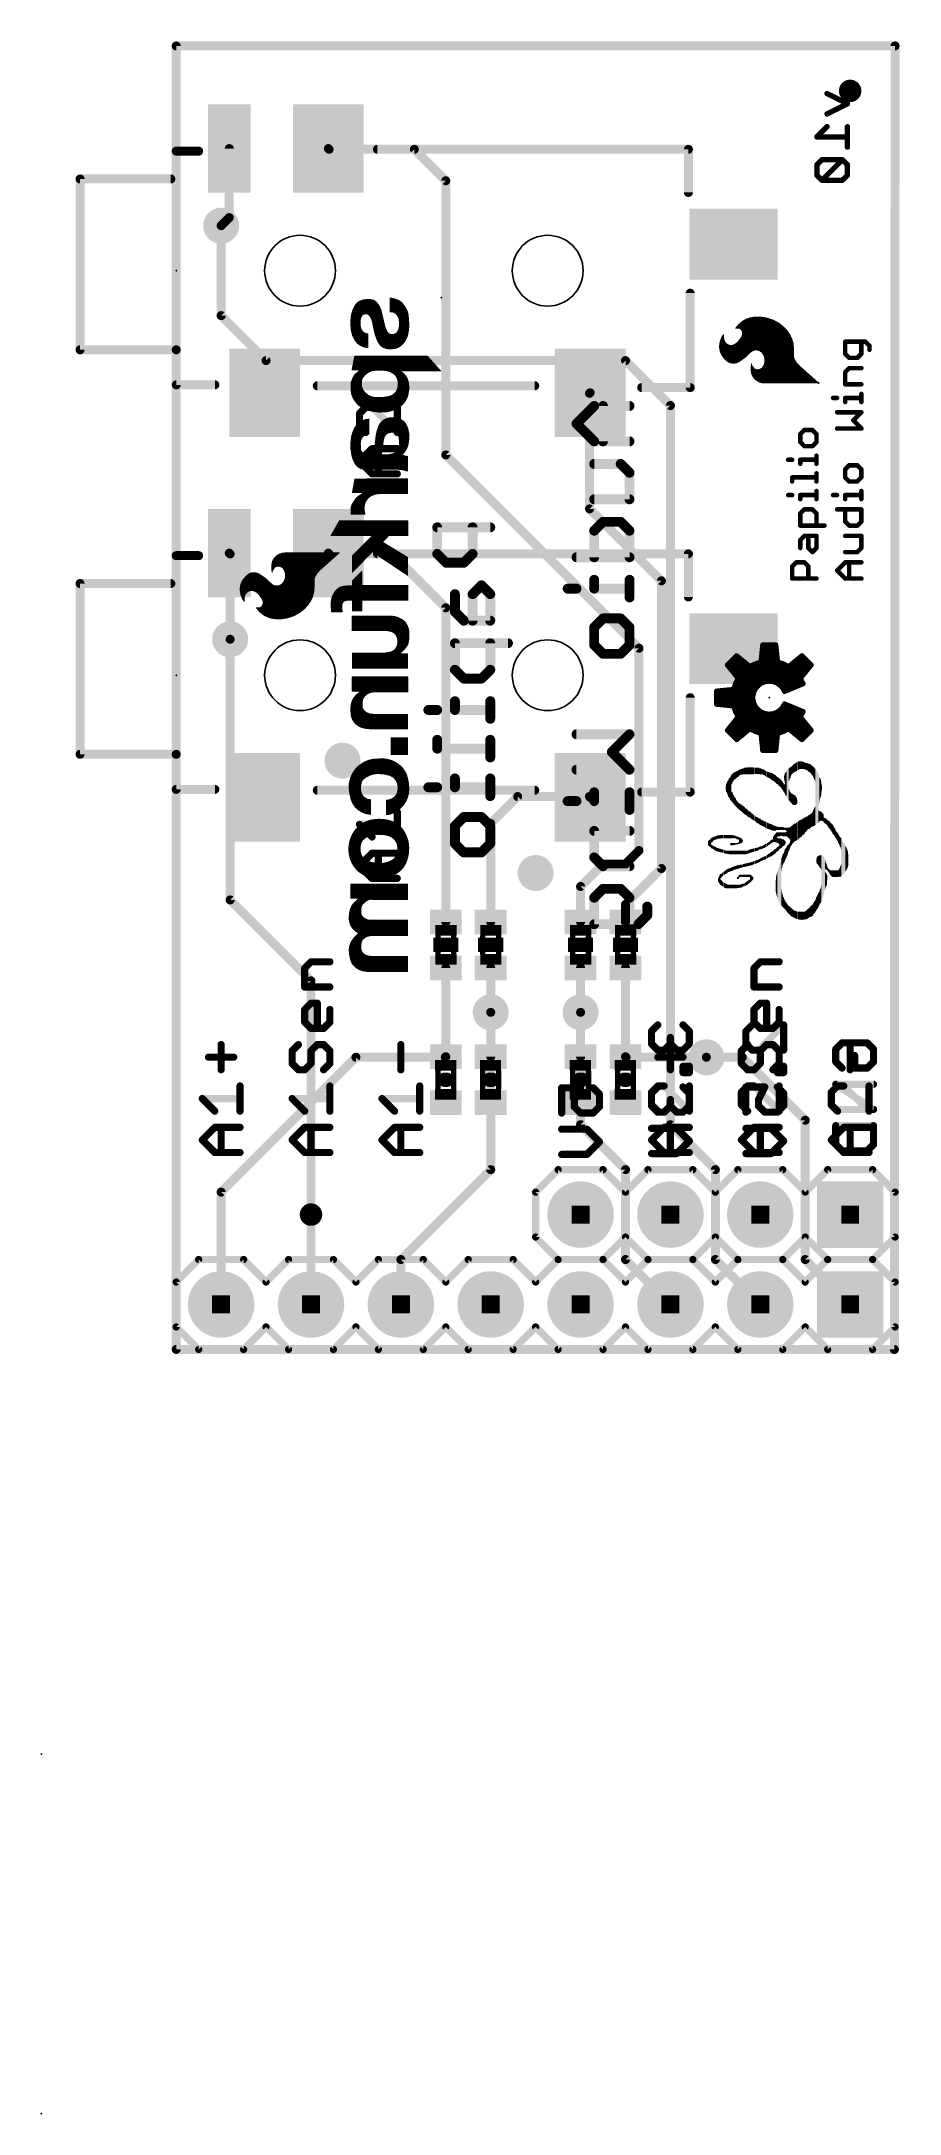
# Model space of a CAD drawing. Extents: x -3.8 to 20.4, y -21.6 to 37.
import ezdxf

# ---------------------------------------------------------------- set-up
doc = ezdxf.new("R2010")
doc.units = 0
for name, color, linetype in [('1', 12, 'CONTINUOUS'), ('16', 132, 'CONTINUOUS'), ('17', 110, 'CONTINUOUS'), ('18', 110, 'CONTINUOUS'), ('20', 53, 'CONTINUOUS'), ('21', 41, 'CONTINUOUS'), ('22', 40, 'CONTINUOUS'), ('23', 53, 'CONTINUOUS'), ('24', 53, 'CONTINUOUS'), ('51', 53, 'CONTINUOUS')]:
    doc.layers.add(name, color=color, linetype=linetype)

# ---------------------------------------------------------------- blocks, each defined once
blk = doc.blocks.new('RECT')
blk.add_solid([(-0.5, -0.5), (0.5, -0.5), (-0.5, 0.5), (0.5, 0.5)])
blk = doc.blocks.new('SQUAREP')
blk.add_solid([(-0.5, -0.5), (0.5, -0.5), (-0.5, 0.5), (0.5, 0.5)])
blk = doc.blocks.new('ROUNDP')
at = {"const_width": 0.5}
blk.add_lwpolyline([(0, -0.25, 1), (0, 0.25, 1), (0, -0.25)], format="xyb", dxfattribs=at)
blk = doc.blocks.new('PIE')
at = {"const_width": 0.5}
blk.add_lwpolyline([(0, -0.25, 1), (0, 0.25, 1), (0, -0.25)], format="xyb", dxfattribs=at)
blk = doc.blocks.new('ROUNDV')
at = {"const_width": 0.5}
blk.add_lwpolyline([(0, -0.25, 1), (0, 0.25, 1), (0, -0.25)], format="xyb", dxfattribs=at)

msp = doc.modelspace()

# ---------------------------------------------------------------- linework, layer by layer
at = {"layer": '1'}
for points, const_width in [([(0, 0), (0, 36.83)], 0.2032), ([(0, 36.83), (20.32, 36.83)], 0.2032), ([(20.32, 36.83), (20.32, 0)], 0.2032), ([(1.5, 31.98), (1.5, 33.93)], 0.254), ([(4.321, 33.909), (4.3, 33.93)], 0.254), ([(6.731, 33.909), (4.321, 33.909)], 0.254), ([(7.62, 33.02), (6.731, 33.909)], 0.254), ([(7.62, 25.273), (7.62, 33.02)], 0.254), ([(1.27, 31.75), (1.5, 31.98)], 0.254), ([(11.684, 27.014), (11.7, 27.03)], 0.254), ([(11.684, 23.749), (11.684, 27.014)], 0.254), ([(13.081, 19.812), (7.62, 25.273)], 0.254), ([(13.716, 21.717), (11.684, 23.749)], 0.254), ([(1.524, 22.476), (1.5, 22.5)], 0.254), ([(1.524, 20.066), (1.524, 22.476)], 0.254), ([(4.321, 22.479), (4.3, 22.5)], 0.254), ([(6.096, 22.479), (4.321, 22.479)], 0.254), ([(7.62, 20.955), (6.096, 22.479)], 0.254), ([(13.716, 13.589), (13.716, 21.717)], 0.254), ([(7.62, 12.08), (7.62, 20.955)], 0.254), ([(13.081, 14.097), (13.081, 19.812)], 0.254), ([(8.89, 14.859), (9.652, 15.621)], 0.254), ([(9.652, 15.621), (11.679, 15.621)], 0.254), ([(11.679, 15.621), (11.7, 15.6)], 0.254), ([(8.89, 12.08), (8.89, 14.859)], 0.254), ([(12.7, 13.716), (13.081, 14.097)], 0.254), ([(11.43, 13.081), (12.065, 13.716)], 0.254), ([(12.065, 13.716), (12.7, 13.716)], 0.254), ([(12.7, 12.573), (13.716, 13.589)], 0.254), ([(11.43, 12.08), (11.43, 13.081)], 0.254), ([(12.7, 12.08), (12.7, 12.573)], 0.254), ([(7.62, 10.78), (7.62, 8.27)], 0.254), ([(8.89, 9.525), (8.89, 10.78)], 0.254), ([(11.43, 9.525), (11.43, 10.78)], 0.254), ([(12.7, 10.78), (12.7, 8.27)], 0.254), ([(8.89, 9.525), (8.89, 8.27)], 0.254), ([(11.43, 9.525), (11.43, 8.27)], 0.254), ([(1.27, 4.445), (5.08, 8.255)], 0.254), ([(5.08, 8.255), (7.605, 8.255)], 0.254), ([(7.605, 8.255), (7.62, 8.27)], 0.254), ([(12.715, 8.255), (12.7, 8.27)], 0.254), ([(14.986, 8.255), (12.715, 8.255)], 0.254), ([(1.27, 1.27), (1.27, 4.445)], 0.254), ([(20.32, 0), (0, 0)], 0.2032)]:
    msp.add_lwpolyline(points, dxfattribs=dict(at, const_width=const_width))
for points, const_width in [([(0.0508, 36.83, 1), (-0.0508, 36.83)], 0.1016), ([(0, 36.8808, 1), (0, 36.7792)], 0.1016), ([(20.3708, 36.83, 1), (20.2692, 36.83)], 0.1016), ([(20.32, 36.7792, 1), (20.32, 36.8808)], 0.1016), ([(1.5635, 33.93, 1), (1.4365, 33.93)], 0.127), ([(4.3449, 33.9749, 1), (4.2551, 33.8851)], 0.127), ([(4.321, 33.9725, 1), (4.321, 33.8455)], 0.127), ([(4.2761, 33.8641, 1), (4.3659, 33.9539)], 0.127), ([(6.7759, 33.9539, 1), (6.6861, 33.8641)], 0.127), ([(6.731, 33.8455, 1), (6.731, 33.9725)], 0.127), ([(7.6835, 33.02, 1), (7.5565, 33.02)], 0.127), ([(7.5751, 32.9751, 1), (7.6649, 33.0649)], 0.127), ([(1.2251, 31.7949, 1), (1.3149, 31.7051)], 0.127), ([(1.4365, 31.98, 1), (1.5635, 31.98)], 0.127), ([(1.5449, 31.9351, 1), (1.4551, 32.0249)], 0.127), ([(11.7475, 27.014, 1), (11.6205, 27.014)], 0.127), ([(11.6391, 27.0589, 1), (11.7289, 26.9691)], 0.127), ([(11.7449, 26.9851, 1), (11.6551, 27.0749)], 0.127), ([(7.6649, 25.3179, 1), (7.5751, 25.2281)], 0.127), ([(7.5565, 25.273, 1), (7.6835, 25.273)], 0.127), ([(11.7289, 23.7939, 1), (11.6391, 23.7041)], 0.127), ([(11.6205, 23.749, 1), (11.7475, 23.749)], 0.127), ([(1.5449, 22.5449, 1), (1.4551, 22.4551)], 0.127), ([(1.5875, 22.476, 1), (1.4605, 22.476)], 0.127), ([(1.4791, 22.4311, 1), (1.5689, 22.5209)], 0.127), ([(4.3449, 22.5449, 1), (4.2551, 22.4551)], 0.127), ([(4.321, 22.5425, 1), (4.321, 22.4155)], 0.127), ([(4.2761, 22.4341, 1), (4.3659, 22.5239)], 0.127), ([(6.1409, 22.5239, 1), (6.0511, 22.4341)], 0.127), ([(6.096, 22.4155, 1), (6.096, 22.5425)], 0.127), ([(13.7795, 21.717, 1), (13.6525, 21.717)], 0.127), ([(13.6711, 21.6721, 1), (13.7609, 21.7619)], 0.127), ([(7.6835, 20.955, 1), (7.5565, 20.955)], 0.127), ([(7.5751, 20.9101, 1), (7.6649, 20.9999)], 0.127), ([(1.4605, 20.066, 1), (1.5875, 20.066)], 0.127), ([(13.1445, 19.812, 1), (13.0175, 19.812)], 0.127), ([(13.0361, 19.7671, 1), (13.1259, 19.8569)], 0.127), ([(9.652, 15.6845, 1), (9.652, 15.5575)], 0.127), ([(9.6969, 15.5761, 1), (9.6071, 15.6659)], 0.127), ([(11.7239, 15.6659, 1), (11.6341, 15.5761)], 0.127), ([(11.6551, 15.5551, 1), (11.7449, 15.6449)], 0.127), ([(11.679, 15.5575, 1), (11.679, 15.6845)], 0.127), ([(8.9535, 14.859, 1), (8.8265, 14.859)], 0.127), ([(8.8451, 14.9039, 1), (8.9349, 14.8141)], 0.127), ([(13.0175, 14.097, 1), (13.1445, 14.097)], 0.127), ([(13.1259, 14.0521, 1), (13.0361, 14.1419)], 0.127), ([(12.065, 13.7795, 1), (12.065, 13.6525)], 0.127), ([(12.1099, 13.6711, 1), (12.0201, 13.7609)], 0.127), ([(12.6551, 13.7609, 1), (12.7449, 13.6711)], 0.127), ([(12.7, 13.6525, 1), (12.7, 13.7795)], 0.127), ([(13.6525, 13.589, 1), (13.7795, 13.589)], 0.127), ([(13.7609, 13.5441, 1), (13.6711, 13.6339)], 0.127), ([(11.4935, 13.081, 1), (11.3665, 13.081)], 0.127), ([(11.3851, 13.1259, 1), (11.4749, 13.0361)], 0.127), ([(12.7635, 12.573, 1), (12.6365, 12.573)], 0.127), ([(12.6551, 12.6179, 1), (12.7449, 12.5281)], 0.127), ([(7.5565, 12.08, 1), (7.6835, 12.08)], 0.127), ([(8.8265, 12.08, 1), (8.9535, 12.08)], 0.127), ([(11.3665, 12.08, 1), (11.4935, 12.08)], 0.127), ([(12.6365, 12.08, 1), (12.7635, 12.08)], 0.127), ([(7.6835, 10.78, 1), (7.5565, 10.78)], 0.127), ([(8.9535, 10.78, 1), (8.8265, 10.78)], 0.127), ([(11.4935, 10.78, 1), (11.3665, 10.78)], 0.127), ([(12.7635, 10.78, 1), (12.6365, 10.78)], 0.127), ([(8.9535, 9.525, 1), (8.8265, 9.525)], 0.127), ([(8.8265, 9.525, 1), (8.9535, 9.525)], 0.127), ([(11.4935, 9.525, 1), (11.3665, 9.525)], 0.127), ([(11.3665, 9.525, 1), (11.4935, 9.525)], 0.127), ([(5.08, 8.3185, 1), (5.08, 8.1915)], 0.127), ([(5.1249, 8.2101, 1), (5.0351, 8.2999)], 0.127), ([(7.5601, 8.2999, 1), (7.6499, 8.2101)], 0.127), ([(7.5565, 8.27, 1), (7.6835, 8.27)], 0.127), ([(7.6649, 8.2251, 1), (7.5751, 8.3149)], 0.127), ([(7.605, 8.1915, 1), (7.605, 8.3185)], 0.127), ([(8.8265, 8.27, 1), (8.9535, 8.27)], 0.127), ([(11.3665, 8.27, 1), (11.4935, 8.27)], 0.127), ([(12.7449, 8.3149, 1), (12.6551, 8.2251)], 0.127), ([(12.6365, 8.27, 1), (12.7635, 8.27)], 0.127), ([(12.715, 8.3185, 1), (12.715, 8.1915)], 0.127), ([(12.6701, 8.2101, 1), (12.7599, 8.2999)], 0.127), ([(14.986, 8.1915, 1), (14.986, 8.3185)], 0.127), ([(1.3335, 4.445, 1), (1.2065, 4.445)], 0.127), ([(1.2251, 4.4899, 1), (1.3149, 4.4001)], 0.127), ([(1.2065, 1.27, 1), (1.3335, 1.27)], 0.127), ([(0, 0.0508, 1), (0, -0.0508)], 0.1016), ([(-0.0508, 0, 1), (0.0508, 0)], 0.1016), ([(20.2692, 0, 1), (20.3708, 0)], 0.1016), ([(20.32, -0.0508, 1), (20.32, 0.0508)], 0.1016)]:
    msp.add_lwpolyline(points, format="xyb", dxfattribs=dict(at, const_width=const_width))
at = {"layer": '16'}
for points, const_width in [([(0, 0), (0, 36.83)], 0.2032), ([(0, 36.83), (20.32, 36.83)], 0.2032), ([(20.32, 36.83), (20.32, 0)], 0.2032), ([(18.3976, 35.4838), (18.9738, 35.1957)], 0.1524), ([(18.9738, 35.1957), (18.3976, 34.9076)], 0.1524), ([(18.3976, 34.5483), (18.1095, 34.2602)], 0.1524), ([(18.9738, 34.5483), (18.9738, 33.9721)], 0.1524), ([(18.1095, 34.2602), (18.9738, 34.2602)], 0.1524), ([(18.2535, 33.6128), (18.1095, 33.4687)], 0.1524), ([(18.1095, 33.4687), (18.1095, 33.1806)], 0.1524), ([(18.8297, 33.6128), (18.2535, 33.6128)], 0.1524), ([(18.8297, 33.6128), (18.2535, 33.0365)], 0.1524), ([(18.9738, 33.4687), (18.8297, 33.6128)], 0.1524), ([(18.9738, 33.1806), (18.9738, 33.4687)], 0.1524), ([(18.1095, 33.1806), (18.2535, 33.0365)], 0.1524), ([(18.2535, 33.0365), (18.8297, 33.0365)], 0.1524), ([(18.8297, 33.0365), (18.9738, 33.1806)], 0.1524), ([(1.27, 29.21), (1.27, 31.75)], 0.254), ([(2.54, 27.94), (1.27, 29.21)], 0.254), ([(12.7, 27.94), (2.54, 27.94)], 0.254), ([(13.97, 26.67), (12.7, 27.94)], 0.254), ([(13.97, 6.35), (13.97, 26.67)], 0.254), ([(1.524, 12.7), (1.524, 20.066)], 0.254), ([(3.81, 10.414), (1.524, 12.7)], 0.254), ([(3.81, 1.27), (3.81, 10.414)], 0.254), ([(8.89, 5.08), (8.89, 9.525)], 0.254), ([(11.43, 6.35), (11.43, 9.525)], 0.254), ([(16.002, 8.255), (14.986, 8.255)], 0.254), ([(17.78, 6.477), (16.002, 8.255)], 0.254), ([(12.7, 5.08), (11.43, 6.35)], 0.254), ([(15.24, 5.08), (13.97, 6.35)], 0.254), ([(17.78, 2.54), (17.78, 6.477)], 0.254), ([(6.35, 2.54), (8.89, 5.08)], 0.254), ([(12.7, 2.54), (12.7, 5.08)], 0.254), ([(15.24, 2.54), (15.24, 5.08)], 0.254), ([(6.35, 1.27), (6.35, 2.54)], 0.254), ([(13.97, 1.27), (12.7, 2.54)], 0.254), ([(16.51, 1.27), (15.24, 2.54)], 0.254), ([(19.05, 1.27), (17.78, 2.54)], 0.254), ([(20.32, 0), (0, 0)], 0.2032)]:
    msp.add_lwpolyline(points, dxfattribs=dict(at, const_width=const_width))
for points, const_width in [([(0.0508, 36.83, 1), (-0.0508, 36.83)], 0.1016), ([(0, 36.8808, 1), (0, 36.7792)], 0.1016), ([(20.3708, 36.83, 1), (20.2692, 36.83)], 0.1016), ([(20.32, 36.7792, 1), (20.32, 36.8808)], 0.1016), ([(18.4146, 35.5179, 1), (18.3805, 35.4497)], 0.0762), ([(18.9908, 35.1616, 1), (18.9568, 35.2298)], 0.0762), ([(18.9568, 35.1616, 1), (18.9908, 35.2298)], 0.0762), ([(18.3805, 34.9417, 1), (18.4146, 34.8735)], 0.0762), ([(18.4245, 34.5213, 1), (18.3706, 34.5752)], 0.0762), ([(19.0119, 34.5483, 1), (18.9357, 34.5483)], 0.0762), ([(18.0825, 34.2871, 1), (18.1364, 34.2332)], 0.0762), ([(18.1095, 34.2983, 1), (18.1095, 34.2221)], 0.0762), ([(18.9357, 33.9721, 1), (19.0119, 33.9721)], 0.0762), ([(18.9738, 34.2221, 1), (18.9738, 34.2983)], 0.0762), ([(18.1476, 33.4687, 1), (18.0714, 33.4687)], 0.0762), ([(18.0825, 33.4956, 1), (18.1364, 33.4418)], 0.0762), ([(18.2535, 33.6509, 1), (18.2535, 33.5747)], 0.0762), ([(18.2805, 33.5858, 1), (18.2266, 33.6397)], 0.0762), ([(18.8567, 33.6397, 1), (18.8028, 33.5858)], 0.0762), ([(18.8567, 33.5858, 1), (18.8028, 33.6397)], 0.0762), ([(18.8297, 33.5747, 1), (18.8297, 33.6509)], 0.0762), ([(19.0119, 33.4687, 1), (18.9357, 33.4687)], 0.0762), ([(18.9469, 33.4418, 1), (19.0007, 33.4956)], 0.0762), ([(18.1364, 33.2075, 1), (18.0825, 33.1537)], 0.0762), ([(18.0714, 33.1806, 1), (18.1476, 33.1806)], 0.0762), ([(18.2535, 33.0746, 1), (18.2535, 32.9984)], 0.0762), ([(18.2266, 33.0635, 1), (18.2805, 33.0096)], 0.0762), ([(18.2266, 33.0096, 1), (18.2805, 33.0635)], 0.0762), ([(18.8028, 33.0635, 1), (18.8567, 33.0096)], 0.0762), ([(18.8297, 32.9984, 1), (18.8297, 33.0746)], 0.0762), ([(18.9357, 33.1806, 1), (19.0119, 33.1806)], 0.0762), ([(19.0007, 33.1537, 1), (18.9469, 33.2075)], 0.0762), ([(1.3335, 31.75, 1), (1.2065, 31.75)], 0.127), ([(1.3149, 29.2549, 1), (1.2251, 29.1651)], 0.127), ([(1.2065, 29.21, 1), (1.3335, 29.21)], 0.127), ([(2.54, 28.0035, 1), (2.54, 27.8765)], 0.127), ([(2.4951, 27.8951, 1), (2.5849, 27.9849)], 0.127), ([(12.7449, 27.9849, 1), (12.6551, 27.8951)], 0.127), ([(12.7, 27.8765, 1), (12.7, 28.0035)], 0.127), ([(14.0335, 26.67, 1), (13.9065, 26.67)], 0.127), ([(13.9251, 26.6251, 1), (14.0149, 26.7149)], 0.127), ([(1.5875, 20.066, 1), (1.4605, 20.066)], 0.127), ([(1.5689, 12.7449, 1), (1.4791, 12.6551)], 0.127), ([(1.4605, 12.7, 1), (1.5875, 12.7)], 0.127), ([(3.8735, 10.414, 1), (3.7465, 10.414)], 0.127), ([(3.7651, 10.3691, 1), (3.8549, 10.4589)], 0.127), ([(8.9535, 9.525, 1), (8.8265, 9.525)], 0.127), ([(11.4935, 9.525, 1), (11.3665, 9.525)], 0.127), ([(14.986, 8.3185, 1), (14.986, 8.1915)], 0.127), ([(16.0469, 8.2999, 1), (15.9571, 8.2101)], 0.127), ([(16.002, 8.1915, 1), (16.002, 8.3185)], 0.127), ([(11.4749, 6.3949, 1), (11.3851, 6.3051)], 0.127), ([(14.0149, 6.3949, 1), (13.9251, 6.3051)], 0.127), ([(17.8435, 6.477, 1), (17.7165, 6.477)], 0.127), ([(17.7351, 6.4321, 1), (17.8249, 6.5219)], 0.127), ([(11.3665, 6.35, 1), (11.4935, 6.35)], 0.127), ([(13.9065, 6.35, 1), (14.0335, 6.35)], 0.127), ([(8.8265, 5.08, 1), (8.9535, 5.08)], 0.127), ([(8.9349, 5.0351, 1), (8.8451, 5.1249)], 0.127), ([(12.7635, 5.08, 1), (12.6365, 5.08)], 0.127), ([(12.6551, 5.0351, 1), (12.7449, 5.1249)], 0.127), ([(15.3035, 5.08, 1), (15.1765, 5.08)], 0.127), ([(15.1951, 5.0351, 1), (15.2849, 5.1249)], 0.127), ([(6.4135, 2.54, 1), (6.2865, 2.54)], 0.127), ([(6.3051, 2.5849, 1), (6.3949, 2.4951)], 0.127), ([(12.7449, 2.5849, 1), (12.6551, 2.4951)], 0.127), ([(12.6365, 2.54, 1), (12.7635, 2.54)], 0.127), ([(15.2849, 2.5849, 1), (15.1951, 2.4951)], 0.127), ([(15.1765, 2.54, 1), (15.3035, 2.54)], 0.127), ([(17.8249, 2.5849, 1), (17.7351, 2.4951)], 0.127), ([(17.7165, 2.54, 1), (17.8435, 2.54)], 0.127), ([(3.7465, 1.27, 1), (3.8735, 1.27)], 0.127), ([(6.2865, 1.27, 1), (6.4135, 1.27)], 0.127), ([(13.9251, 1.2251, 1), (14.0149, 1.3149)], 0.127), ([(16.4651, 1.2251, 1), (16.5549, 1.3149)], 0.127), ([(19.0051, 1.2251, 1), (19.0949, 1.3149)], 0.127), ([(0, 0.0508, 1), (0, -0.0508)], 0.1016), ([(-0.0508, 0, 1), (0.0508, 0)], 0.1016), ([(20.2692, 0, 1), (20.3708, 0)], 0.1016), ([(20.32, -0.0508, 1), (20.32, 0.0508)], 0.1016)]:
    msp.add_lwpolyline(points, format="xyb", dxfattribs=dict(at, const_width=const_width))
at = {"layer": '20', "const_width": 0.254}
for points in [[(20.32, 36.83), (0, 36.83)], [(0, 36.83), (0, 0)], [(20.3, 0), (20.32, 36.83)], [(0, 0), (20.3, 0)]]:
    msp.add_lwpolyline(points, dxfattribs=at)
at = {"layer": '20', "const_width": 0.127}
for points in [[(0, 36.8935, 1), (0, 36.7665)], [(0.0635, 36.83, 1), (-0.0635, 36.83)], [(20.3835, 36.83, 1), (20.2565, 36.83)], [(20.32, 36.7665, 1), (20.32, 36.8935)], [(0, 0.0635, 1), (0, -0.0635)], [(-0.0635, 0, 1), (0.0635, 0)], [(20.2365, 0, 1), (20.3635, 0)], [(20.3, -0.0635, 1), (20.3, 0.0635)]]:
    msp.add_lwpolyline(points, format="xyb", dxfattribs=at)
at = {"layer": '20'}
for centre in [(3.5, 30.48), (10.5, 30.48), (3.5, 19.05), (10.5, 19.05)]:
    msp.add_circle(centre, 1, dxfattribs=at)
at = {"layer": '21'}
for points, const_width in [([(14.478, 33.909), (5.6896, 33.909)], 0.254), ([(14.478, 32.6898), (14.478, 33.909)], 0.254), ([(14.5288, 29.845), (14.5288, 27.178)], 0.254), ([(15.9061, 28.9671), (15.814, 28.8545)], 0.0254), ([(15.814, 28.8545), (15.9029, 28.8545)], 0.0254), ([(15.8347, 28.8798), (17.1766, 28.8798)], 0.0254), ([(15.8555, 28.9052), (17.1496, 28.9052)], 0.0254), ([(15.8763, 28.9306), (17.1178, 28.9306)], 0.0254), ([(15.897, 28.956), (17.086, 28.956)], 0.0254), ([(15.9029, 28.8545), (15.9174, 28.8525)], 0.0254), ([(15.9036, 28.8544), (17.2005, 28.8544)], 0.0254), ([(16.0198, 29.0577), (15.9061, 28.9671)], 0.0254), ([(15.9174, 28.8525), (15.9309, 28.8468)], 0.0254), ([(15.9241, 28.9814), (17.0543, 28.9814)], 0.0254), ([(15.9309, 28.8468), (15.9676, 28.8172)], 0.0254), ([(15.953, 28.829), (17.2244, 28.829)], 0.0254), ([(15.9559, 29.0068), (17.0105, 29.0068)], 0.0254), ([(15.9676, 28.8172), (15.9944, 28.7783)], 0.0254), ([(15.977, 28.8036), (17.2484, 28.8036)], 0.0254), ([(15.9878, 29.0322), (16.9654, 29.0322)], 0.0254), ([(15.9944, 28.7783), (16.002, 28.7579)], 0.0254), ([(15.9944, 28.7782), (17.2689, 28.7782)], 0.0254), ([(16.0081, 28.7007), (15.9977, 28.6441)], 0.0254), ([(16.002, 28.7579), (16.0081, 28.7007)], 0.0254), ([(16.0025, 28.7528), (17.2869, 28.7528)], 0.0254), ([(16.0037, 28.6766), (17.3407, 28.6766)], 0.0254), ([(16.0053, 28.7274), (17.3048, 28.7274)], 0.0254), ([(16.008, 28.702), (17.3227, 28.702)], 0.0254), ([(16.0197, 29.0576), (16.9203, 29.0576)], 0.0254), ([(16.1132, 29.1078), (16.0198, 29.0577)], 0.0254), ([(16.0669, 29.083), (16.8704, 29.083)], 0.0254), ([(16.213, 29.1436), (16.1132, 29.1078)], 0.0254), ([(16.1148, 29.1084), (16.7966, 29.1084)], 0.0254), ([(16.1856, 29.1338), (16.7228, 29.1338)], 0.0254), ([(16.317, 29.1643), (16.213, 29.1436)], 0.0254), ([(16.2913, 29.1592), (16.5834, 29.1592)], 0.0254), ([(16.5098, 29.1703), (16.317, 29.1643)], 0.0254), ([(16.7005, 29.1415), (16.5098, 29.1703)], 0.0254), ([(16.8829, 29.0787), (16.7005, 29.1415)], 0.0254), ([(17.051, 28.984), (16.8829, 29.0787)], 0.0254), ([(17.1617, 28.8956), (17.051, 28.984)], 0.0254), ([(17.2589, 28.7924), (17.1617, 28.8956)], 0.0254), ([(17.3406, 28.6767), (17.2589, 28.7924)], 0.0254), ([(17.4006, 28.5537), (17.3406, 28.6767)], 0.0254), ([(15.3654, 28.4289), (15.3568, 28.3388)], 0.0254), ([(15.3568, 28.3388), (15.3634, 28.2519)], 0.0254), ([(15.3575, 28.3464), (17.4443, 28.3464)], 0.0254), ([(15.3582, 28.321), (17.4466, 28.321)], 0.0254), ([(15.3599, 28.3718), (15.645, 28.3718)], 0.0254), ([(15.3601, 28.2956), (17.4489, 28.2956)], 0.0254), ([(15.362, 28.2702), (17.4498, 28.2702)], 0.0254), ([(15.3623, 28.3972), (15.5843, 28.3972)], 0.0254), ([(15.3634, 28.2519), (15.3866, 28.1679)], 0.0254), ([(15.3648, 28.4226), (15.5494, 28.4226)], 0.0254), ([(15.3873, 28.5166), (15.3654, 28.4289)], 0.0254), ([(15.3654, 28.2448), (17.4498, 28.2448)], 0.0254), ([(15.3701, 28.448), (15.5257, 28.448)], 0.0254), ([(15.3724, 28.2194), (16.2993, 28.2194)], 0.0254), ([(15.3765, 28.4734), (15.5091, 28.4734)], 0.0254), ([(15.3794, 28.194), (16.2557, 28.194)], 0.0254), ([(15.3829, 28.4988), (15.4956, 28.4988)], 0.0254), ([(15.3864, 28.1686), (16.2259, 28.1686)], 0.0254), ([(15.3866, 28.1679), (15.4254, 28.0899)], 0.0254), ([(15.3975, 28.5395), (15.3873, 28.5166)], 0.0254), ([(15.3907, 28.5242), (15.4865, 28.5242)], 0.0254), ([(15.4127, 28.5751), (15.3975, 28.5395)], 0.0254), ([(15.3989, 28.1432), (16.1987, 28.1432)], 0.0254), ([(15.4018, 28.5496), (15.4793, 28.5496)], 0.0254), ([(15.4115, 28.1178), (16.1717, 28.1178)], 0.0254), ([(15.4348, 28.6255), (15.4127, 28.5751)], 0.0254), ([(15.4127, 28.575), (15.4751, 28.575)], 0.0254), ([(15.4238, 28.6004), (15.4722, 28.6004)], 0.0254), ([(15.4242, 28.0924), (16.1448, 28.0924)], 0.0254), ([(15.4254, 28.0899), (15.4814, 28.0122)], 0.0254), ([(15.4686, 28.669), (15.4348, 28.6255)], 0.0254), ([(15.435, 28.6258), (15.4711, 28.6258)], 0.0254), ([(15.4548, 28.6512), (15.4711, 28.6512)], 0.0254), ([(15.4711, 28.6715), (15.4686, 28.669)], 0.0254), ([(15.4711, 28.6106), (15.4711, 28.6716)], 0.0254), ([(15.4711, 28.6716), (15.4711, 28.6715)], 0.0254), ([(15.477, 28.5577), (15.4711, 28.6106)], 0.0254), ([(15.4915, 28.5065), (15.477, 28.5577)], 0.0254), ([(15.5185, 28.4557), (15.4915, 28.5065)], 0.0254), ([(15.5577, 28.4137), (15.5185, 28.4557)], 0.0254), ([(15.6066, 28.3834), (15.5577, 28.4137)], 0.0254), ([(15.6616, 28.3668), (15.6066, 28.3834)], 0.0254), ([(15.695, 28.3654), (15.6616, 28.3668)], 0.0254), ([(15.7277, 28.3719), (15.695, 28.3654)], 0.0254), ([(15.7272, 28.3718), (17.442, 28.3718)], 0.0254), ([(15.7792, 28.3934), (15.7277, 28.3719)], 0.0254), ([(15.8267, 28.4227), (15.7792, 28.3934)], 0.0254), ([(15.7854, 28.3972), (17.4396, 28.3972)], 0.0254), ([(15.8265, 28.4226), (17.4372, 28.4226)], 0.0254), ([(15.8691, 28.459), (15.8267, 28.4227)], 0.0254), ([(15.8562, 28.448), (17.4301, 28.448)], 0.0254), ([(15.9055, 28.5014), (15.8691, 28.459)], 0.0254), ([(15.8814, 28.4734), (17.423, 28.4734)], 0.0254), ([(15.9033, 28.4988), (17.4159, 28.4988)], 0.0254), ([(15.9715, 28.5928), (15.9055, 28.5014)], 0.0254), ([(15.922, 28.5242), (17.4088, 28.5242)], 0.0254), ([(15.9403, 28.5496), (17.4017, 28.5496)], 0.0254), ([(15.9586, 28.575), (17.3902, 28.575)], 0.0254), ([(15.9977, 28.6441), (15.9715, 28.5928)], 0.0254), ([(15.9754, 28.6004), (17.3778, 28.6004)], 0.0254), ([(15.9884, 28.6258), (17.3654, 28.6258)], 0.0254), ([(15.999, 28.6512), (17.353, 28.6512)], 0.0254), ([(16.0686, 28.0206), (16.223, 28.1661)], 0.0254), ([(16.223, 28.1661), (16.2679, 28.2044)], 0.0254), ([(16.2679, 28.2044), (16.3212, 28.2299)], 0.0254), ([(16.3212, 28.2299), (16.3793, 28.2406)], 0.0254), ([(16.3793, 28.2406), (16.4382, 28.236)], 0.0254), ([(16.4382, 28.236), (16.4939, 28.2164)], 0.0254), ([(16.4854, 28.2194), (17.4498, 28.2194)], 0.0254), ([(16.4939, 28.2164), (16.5426, 28.183)], 0.0254), ([(16.5266, 28.194), (17.4498, 28.194)], 0.0254), ([(16.5426, 28.183), (16.5811, 28.1382)], 0.0254), ([(16.555, 28.1686), (17.4498, 28.1686)], 0.0254), ([(16.5768, 28.1432), (17.4498, 28.1432)], 0.0254), ([(16.5811, 28.1382), (16.6115, 28.0818)], 0.0254), ([(16.5921, 28.1178), (17.4498, 28.1178)], 0.0254), ([(16.6058, 28.0924), (17.4498, 28.0924)], 0.0254), ([(17.4374, 28.4218), (17.4006, 28.5537)], 0.0254), ([(17.4498, 28.2855), (17.4374, 28.4218)], 0.0254), ([(17.4498, 28.0569), (17.4498, 28.2855)], 0.0254), ([(19.4819, 28.4749), (18.9099, 28.4749)], 0.127), ([(18.9099, 28.4749), (18.9099, 28.1317)], 0.127), ([(18.9099, 28.1317), (19.0243, 28.0173)], 0.127), ([(19.2531, 28.0173), (19.3675, 28.1317)], 0.127), ([(19.3675, 28.1317), (19.3675, 28.4749)], 0.127), ([(19.5963, 28.3605), (19.4819, 28.4749)], 0.127), ([(19.5963, 28.2461), (19.5963, 28.3605)], 0.127), ([(15.4419, 28.067), (16.1178, 28.067)], 0.0254), ([(15.4602, 28.0416), (16.0909, 28.0416)], 0.0254), ([(15.4785, 28.0162), (16.0621, 28.0162)], 0.0254), ([(15.4814, 28.0122), (15.5473, 27.9426)], 0.0254), ([(15.5017, 27.9908), (16.0244, 27.9908)], 0.0254), ([(15.5257, 27.9654), (15.9868, 27.9654)], 0.0254), ([(15.5473, 27.9426), (15.6077, 27.8995)], 0.0254), ([(15.5509, 27.94), (15.9491, 27.94)], 0.0254), ([(15.5865, 27.9146), (15.9115, 27.9146)], 0.0254), ([(15.6077, 27.8995), (15.6769, 27.8727)], 0.0254), ([(15.6342, 27.8892), (15.8613, 27.8892)], 0.0254), ([(15.6769, 27.8727), (15.7506, 27.8641)], 0.0254), ([(15.7506, 27.8641), (15.8241, 27.874)], 0.0254), ([(15.8241, 27.874), (15.8928, 27.902)], 0.0254), ([(15.8928, 27.902), (16.0686, 28.0206)], 0.0254), ([(16.256, 27.8029), (16.2487, 27.7089)], 0.0254), ([(16.2487, 27.7089), (16.256, 27.6149)], 0.0254), ([(16.2488, 27.7114), (16.3397, 27.7114)], 0.0254), ([(16.2504, 27.686), (16.3997, 27.686)], 0.0254), ([(16.2508, 27.7368), (16.32, 27.7368)], 0.0254), ([(16.2524, 27.6606), (17.7585, 27.6606)], 0.0254), ([(16.2528, 27.7622), (16.3015, 27.7622)], 0.0254), ([(16.2544, 27.6352), (17.787, 27.6352)], 0.0254), ([(16.2548, 27.7876), (16.2831, 27.7876)], 0.0254), ([(16.2636, 27.8512), (16.256, 27.8029)], 0.0254), ([(16.256, 27.6149), (16.2744, 27.545)], 0.0254), ([(16.2573, 27.6098), (17.8156, 27.6098)], 0.0254), ([(16.2576, 27.813), (16.267, 27.813)], 0.0254), ([(16.2616, 27.8384), (16.2624, 27.8384)], 0.0254), ([(16.2619, 27.8335), (16.2636, 27.8512)], 0.0254), ([(16.2654, 27.8161), (16.2619, 27.8335)], 0.0254), ([(16.264, 27.5844), (17.8442, 27.5844)], 0.0254), ([(16.2738, 27.8004), (16.2654, 27.8161)], 0.0254), ([(16.2707, 27.559), (17.8728, 27.559)], 0.0254), ([(16.3347, 27.7165), (16.2738, 27.8004)], 0.0254), ([(16.2744, 27.545), (16.3065, 27.4802)], 0.0254), ([(16.28, 27.5336), (17.9014, 27.5336)], 0.0254), ([(16.2926, 27.5082), (17.93, 27.5082)], 0.0254), ([(16.3481, 27.7027), (16.3347, 27.7165)], 0.0254), ([(16.3652, 27.6937), (16.3481, 27.7027)], 0.0254), ([(16.4097, 27.6838), (16.3652, 27.6937)], 0.0254), ([(16.4553, 27.6838), (16.4097, 27.6838)], 0.0254), ([(16.4998, 27.6937), (16.4553, 27.6838)], 0.0254), ([(16.4653, 27.686), (17.7299, 27.686)], 0.0254), ([(16.5433, 27.7159), (16.4998, 27.6937)], 0.0254), ([(16.5344, 27.7114), (17.7013, 27.7114)], 0.0254), ([(16.5786, 27.7496), (16.5433, 27.7159)], 0.0254), ([(16.5652, 27.7368), (17.6727, 27.7368)], 0.0254), ([(16.6168, 27.813), (16.5786, 27.7496)], 0.0254), ([(16.5862, 27.7622), (17.6441, 27.7622)], 0.0254), ([(16.6015, 27.7876), (17.6155, 27.7876)], 0.0254), ([(16.6115, 28.0818), (16.632, 28.0211)], 0.0254), ([(16.6165, 28.067), (17.4498, 28.067)], 0.0254), ([(16.6384, 27.8838), (16.6168, 27.813)], 0.0254), ([(16.6168, 27.813), (17.5912, 27.813)], 0.0254), ([(16.6246, 27.8384), (17.5679, 27.8384)], 0.0254), ([(16.6251, 28.0416), (17.4525, 28.0416)], 0.0254), ([(16.632, 28.0211), (16.6421, 27.9578)], 0.0254), ([(16.6323, 27.8638), (17.5447, 27.8638)], 0.0254), ([(16.6328, 28.0162), (17.4573, 28.0162)], 0.0254), ([(16.6368, 27.9908), (17.4664, 27.9908)], 0.0254), ([(16.6421, 27.9578), (16.6384, 27.8838)], 0.0254), ([(16.6387, 27.8892), (17.5245, 27.8892)], 0.0254), ([(16.64, 27.9146), (17.5094, 27.9146)], 0.0254), ([(16.6409, 27.9654), (17.4792, 27.9654)], 0.0254), ([(16.6412, 27.94), (17.4943, 27.94)], 0.0254), ([(17.4566, 28.0179), (17.4498, 28.0569)], 0.0254), ([(17.4701, 27.9807), (17.4566, 28.0179)], 0.0254), ([(17.5303, 27.8795), (17.4701, 27.9807)], 0.0254), ([(17.6098, 27.7927), (17.5303, 27.8795)], 0.0254), ([(18.1585, 27.3051), (17.6098, 27.7927)], 0.0254), ([(18.9099, 27.6121), (19.0243, 27.7265)], 0.127), ([(18.9099, 27.2689), (18.9099, 27.6121)], 0.127), ([(19.0243, 28.0173), (19.2531, 28.0173)], 0.127), ([(19.0243, 27.7265), (19.3675, 27.7265)], 0.127), ([(3.9878, 27.2288), (10.1346, 27.2288)], 0.254), ([(14.5288, 27.178), (13.1572, 27.178)], 0.254), ([(16.3052, 27.4828), (17.9585, 27.4828)], 0.0254), ([(16.3065, 27.4802), (16.3509, 27.4232)], 0.0254), ([(16.3242, 27.4574), (17.9871, 27.4574)], 0.0254), ([(16.344, 27.432), (18.0157, 27.432)], 0.0254), ([(16.3509, 27.4232), (16.4059, 27.3762)], 0.0254), ([(16.3703, 27.4066), (18.0443, 27.4066)], 0.0254), ([(16.4, 27.3812), (18.0729, 27.3812)], 0.0254), ([(16.4059, 27.3762), (16.4791, 27.3361)], 0.0254), ([(16.4431, 27.3558), (18.1014, 27.3558)], 0.0254), ([(16.4791, 27.3361), (16.559, 27.3121)], 0.0254), ([(16.498, 27.3304), (18.13, 27.3304)], 0.0254), ([(16.559, 27.3121), (16.6421, 27.3051)], 0.0254), ([(16.6421, 27.3051), (18.1585, 27.3051)], 0.0254), ([(18.5667, 26.8843), (18.6811, 26.8843)], 0.127), ([(19.3675, 27.2689), (18.9099, 27.2689)], 0.127), ([(18.9099, 26.7699), (18.9099, 26.8843)], 0.127), ([(18.9099, 26.8843), (19.3675, 26.8843)], 0.127), ([(19.3675, 26.7699), (19.3675, 26.9987)], 0.127), ([(5.3586, 26.6208), (5.1807, 26.4429)], 0.2032), ([(5.1807, 26.4429), (5.1807, 26.0869)], 0.2032), ([(5.5366, 26.6208), (5.3586, 26.6208)], 0.2032), ([(6.2484, 25.909), (5.5366, 26.6208)], 0.2032), ([(6.2484, 26.6208), (6.2484, 25.909)], 0.2032), ([(19.3675, 26.4791), (18.6811, 26.4791)], 0.127), ([(19.1387, 26.2503), (19.3675, 26.4791)], 0.127), ([(5.1807, 26.0869), (5.3586, 25.909)], 0.2032), ([(17.7543, 25.9802), (17.6399, 25.8658)], 0.127), ([(17.6399, 25.8658), (17.6399, 25.637)], 0.127), ([(17.9831, 25.9802), (17.7543, 25.9802)], 0.127), ([(18.0975, 25.8658), (17.9831, 25.9802)], 0.127), ([(18.0975, 25.637), (18.0975, 25.8658)], 0.127), ([(18.6811, 26.0215), (19.3675, 26.0215)], 0.127), ([(19.3675, 26.0215), (19.1387, 26.2503)], 0.127), ([(5.1807, 25.0955), (5.5366, 25.4514)], 0.2032), ([(5.5366, 24.7396), (5.1807, 25.0955)], 0.2032), ([(5.5366, 25.4514), (6.2484, 25.4514)], 0.2032), ([(5.7145, 24.7396), (5.7145, 25.4514)], 0.2032), ([(17.2967, 25.138), (17.4111, 25.138)], 0.127), ([(17.6399, 25.637), (17.7543, 25.5226)], 0.127), ([(17.6399, 25.0236), (17.6399, 25.138)], 0.127), ([(17.6399, 25.138), (18.0975, 25.138)], 0.127), ([(17.7543, 25.5226), (17.9831, 25.5226)], 0.127), ([(17.9831, 25.5226), (18.0975, 25.637)], 0.127), ([(18.0975, 25.0236), (18.0975, 25.2524)], 0.127), ([(6.2484, 24.7396), (5.5366, 24.7396)], 0.2032), ([(17.4111, 24.5247), (17.4111, 24.6391)], 0.127), ([(17.4111, 24.6391), (18.0975, 24.6391)], 0.127), ([(18.0975, 24.5247), (18.0975, 24.7535)], 0.127), ([(19.0243, 24.9823), (18.9099, 24.8679)], 0.127), ([(18.9099, 24.8679), (18.9099, 24.6391)], 0.127), ([(18.9099, 24.6391), (19.0243, 24.5247)], 0.127), ([(19.2531, 24.9823), (19.0243, 24.9823)], 0.127), ([(19.3675, 24.8679), (19.2531, 24.9823)], 0.127), ([(19.2531, 24.5247), (19.3675, 24.6391)], 0.127), ([(19.3675, 24.6391), (19.3675, 24.8679)], 0.127), ([(17.2967, 24.1401), (17.4111, 24.1401)], 0.127), ([(17.6399, 24.0257), (17.6399, 24.1401)], 0.127), ([(17.6399, 24.1401), (18.0975, 24.1401)], 0.127), ([(18.0975, 24.0257), (18.0975, 24.2545)], 0.127), ([(18.5667, 24.1401), (18.6811, 24.1401)], 0.127), ([(18.9099, 24.0257), (18.9099, 24.1401)], 0.127), ([(18.9099, 24.1401), (19.3675, 24.1401)], 0.127), ([(19.0243, 24.5247), (19.2531, 24.5247)], 0.127), ([(19.3675, 24.0257), (19.3675, 24.2545)], 0.127), ([(17.6399, 23.6205), (17.7543, 23.7349)], 0.127), ([(17.6399, 23.2773), (17.6399, 23.6205)], 0.127), ([(17.7543, 23.7349), (17.9831, 23.7349)], 0.127), ([(17.9831, 23.7349), (18.0975, 23.6205)], 0.127), ([(18.0975, 23.6205), (18.0975, 23.2773)], 0.127), ([(18.6811, 23.7349), (19.3675, 23.7349)], 0.127), ([(18.9099, 23.3917), (18.9099, 23.7349)], 0.127), ([(19.0243, 23.2773), (18.9099, 23.3917)], 0.127), ([(19.3675, 23.3917), (19.2531, 23.2773)], 0.127), ([(19.3675, 23.7349), (19.3675, 23.3917)], 0.127), ([(18.3263, 23.2773), (17.6399, 23.2773)], 0.127), ([(17.6399, 22.8721), (17.7543, 22.9865)], 0.127), ([(17.6399, 22.6433), (17.6399, 22.8721)], 0.127), ([(17.7543, 22.9865), (18.0975, 22.9865)], 0.127), ([(17.8687, 22.6433), (17.8687, 22.9865)], 0.127), ([(18.0975, 22.9865), (18.0975, 22.6433)], 0.127), ([(19.3675, 22.9865), (18.9099, 22.9865)], 0.127), ([(19.2531, 23.2773), (19.0243, 23.2773)], 0.127), ([(19.3675, 22.6433), (19.3675, 22.9865)], 0.127), ([(14.478, 22.479), (5.6896, 22.479)], 0.254), ([(14.478, 21.2598), (14.478, 22.479)], 0.254), ([(17.4111, 22.1237), (17.5255, 22.2381)], 0.127), ([(17.5255, 22.2381), (17.7543, 22.2381)], 0.127), ([(17.7543, 22.2381), (17.8687, 22.1237)], 0.127), ([(17.9831, 22.5289), (17.8687, 22.6433)], 0.127), ([(18.0975, 22.6433), (17.9831, 22.5289)], 0.127), ([(18.6811, 22.0093), (18.9099, 22.2381)], 0.127), ([(18.9099, 22.5289), (19.2531, 22.5289)], 0.127), ([(18.9099, 22.2381), (19.3675, 22.2381)], 0.127), ([(19.0243, 21.7805), (19.0243, 22.2381)], 0.127), ([(19.2531, 22.5289), (19.3675, 22.6433)], 0.127), ([(17.4111, 21.7805), (17.4111, 22.1237)], 0.127), ([(18.0975, 21.7805), (17.4111, 21.7805)], 0.127), ([(17.8687, 22.1237), (17.8687, 21.7805)], 0.127), ([(18.9099, 21.7805), (18.6811, 22.0093)], 0.127), ([(19.3675, 21.7805), (18.9099, 21.7805)], 0.127), ([(14.5288, 18.415), (14.5288, 15.748)], 0.254), ([(3.9878, 15.7988), (10.1346, 15.7988)], 0.254), ([(14.5288, 15.748), (13.1572, 15.748)], 0.254), ([(6.2484, 14.479), (6.2484, 15.1908)], 0.2032), ([(5.5366, 14.479), (5.1807, 14.8349)], 0.2032), ([(5.1807, 14.8349), (6.2484, 14.8349)], 0.2032), ([(5.1807, 13.6655), (5.5366, 14.0214)], 0.2032), ([(5.5366, 14.0214), (6.2484, 14.0214)], 0.2032), ([(5.7145, 13.3096), (5.7145, 14.0214)], 0.2032), ([(5.5366, 13.3096), (5.1807, 13.6655)], 0.2032), ([(6.2484, 13.3096), (5.5366, 13.3096)], 0.2032), ([(3.6316, 10.774), (3.8095, 10.952)], 0.2032), ([(3.6316, 10.2402), (3.6316, 10.774)], 0.2032), ([(3.8095, 10.952), (4.3434, 10.952)], 0.2032), ([(16.3316, 10.774), (16.5095, 10.952)], 0.2032), ([(16.3316, 10.2402), (16.3316, 10.774)], 0.2032), ([(16.5095, 10.952), (17.0434, 10.952)], 0.2032), ([(4.3434, 10.2402), (3.6316, 10.2402)], 0.2032), ([(17.0434, 10.2402), (16.3316, 10.2402)], 0.2032), ([(3.6316, 9.6046), (3.8095, 9.7826)], 0.2032), ([(3.6316, 9.2487), (3.6316, 9.6046)], 0.2032), ([(3.8095, 9.7826), (3.9875, 9.7826)], 0.2032), ([(3.9875, 9.7826), (3.9875, 9.0708)], 0.2032), ([(4.3434, 9.6046), (4.3434, 9.2487)], 0.2032), ([(16.3316, 9.6046), (16.5095, 9.7826)], 0.2032), ([(16.3316, 9.2487), (16.3316, 9.6046)], 0.2032), ([(16.5095, 9.7826), (16.6875, 9.7826)], 0.2032), ([(16.6875, 9.7826), (16.6875, 9.0708)], 0.2032), ([(17.0434, 9.6046), (17.0434, 9.2487)], 0.2032), ([(3.8095, 9.0708), (3.6316, 9.2487)], 0.2032), ([(4.1654, 9.0708), (3.8095, 9.0708)], 0.2032), ([(4.3434, 9.2487), (4.1654, 9.0708)], 0.2032), ([(16.5095, 9.0708), (16.3316, 9.2487)], 0.2032), ([(16.8654, 9.0708), (16.5095, 9.0708)], 0.2032), ([(17.0434, 9.2487), (16.8654, 9.0708)], 0.2032), ([(0.9136, 8.2573), (1.6255, 8.2573)], 0.2032), ([(1.2695, 7.9014), (1.2695, 8.6132)], 0.2032), ([(3.4536, 8.6132), (3.2757, 8.4352)], 0.2032), ([(3.2757, 8.4352), (3.2757, 8.0793)], 0.2032), ([(3.8095, 8.4352), (3.9875, 8.6132)], 0.2032), ([(3.8095, 8.0793), (3.8095, 8.4352)], 0.2032), ([(3.9875, 8.6132), (4.1654, 8.6132)], 0.2032), ([(4.1654, 8.6132), (4.3434, 8.4352)], 0.2032), ([(4.3434, 8.4352), (4.3434, 8.0793)], 0.2032), ([(6.3495, 7.9014), (6.3495, 8.6132)], 0.2032), ([(13.6136, 8.2573), (14.3255, 8.2573)], 0.2032), ([(13.9695, 7.9014), (13.9695, 8.6132)], 0.2032), ([(16.1536, 8.6132), (15.9757, 8.4352)], 0.2032), ([(15.9757, 8.4352), (15.9757, 8.0793)], 0.2032), ([(16.5095, 8.4352), (16.6875, 8.6132)], 0.2032), ([(16.5095, 8.0793), (16.5095, 8.4352)], 0.2032), ([(16.6875, 8.6132), (16.8654, 8.6132)], 0.2032), ([(16.8654, 8.6132), (17.0434, 8.4352)], 0.2032), ([(17.0434, 8.4352), (17.0434, 8.0793)], 0.2032), ([(19.0495, 7.9014), (19.0495, 8.6132)], 0.2032), ([(3.2757, 8.0793), (3.4536, 7.9014)], 0.2032), ([(3.4536, 7.9014), (3.6316, 7.9014)], 0.2032), ([(3.6316, 7.9014), (3.8095, 8.0793)], 0.2032), ([(4.3434, 8.0793), (4.1654, 7.9014)], 0.2032), ([(7.6505, 7.62), (7.5895, 7.62)], 0.4064), ([(8.9205, 7.62), (8.8595, 7.62)], 0.4064), ([(11.4605, 7.62), (11.3995, 7.62)], 0.4064), ([(12.7305, 7.62), (12.6695, 7.62)], 0.4064), ([(15.9757, 8.0793), (16.1536, 7.9014)], 0.2032), ([(16.1536, 7.9014), (16.3316, 7.9014)], 0.2032), ([(16.3316, 7.9014), (16.5095, 8.0793)], 0.2032), ([(17.0434, 8.0793), (16.8654, 7.9014)], 0.2032), ([(1.0916, 6.732), (0.7357, 7.0879)], 0.2032), ([(0.7357, 7.0879), (1.8034, 7.0879)], 0.2032), ([(1.8034, 6.732), (1.8034, 7.4438)], 0.2032), ([(3.6316, 6.732), (3.2757, 7.0879)], 0.2032), ([(3.2757, 7.0879), (4.3434, 7.0879)], 0.2032), ([(4.3434, 6.732), (4.3434, 7.4438)], 0.2032), ([(6.1716, 6.732), (5.8157, 7.0879)], 0.2032), ([(5.8157, 7.0879), (6.8834, 7.0879)], 0.2032), ([(6.8834, 6.732), (6.8834, 7.4438)], 0.2032), ([(13.6136, 7.4438), (13.4357, 7.2659)], 0.2032), ([(13.4357, 7.2659), (13.4357, 6.9099)], 0.2032), ([(13.7916, 7.4438), (13.6136, 7.4438)], 0.2032), ([(14.5034, 6.732), (13.7916, 7.4438)], 0.2032), ([(14.5034, 7.4438), (14.5034, 6.732)], 0.2032), ([(16.1536, 7.4438), (15.9757, 7.2659)], 0.2032), ([(15.9757, 7.2659), (15.9757, 6.9099)], 0.2032), ([(16.3316, 7.4438), (16.1536, 7.4438)], 0.2032), ([(17.0434, 6.732), (16.3316, 7.4438)], 0.2032), ([(17.0434, 7.4438), (17.0434, 6.732)], 0.2032), ([(18.6936, 7.4438), (18.5157, 7.2659)], 0.2032), ([(18.5157, 7.2659), (18.5157, 6.9099)], 0.2032), ([(18.8716, 7.4438), (18.6936, 7.4438)], 0.2032), ([(19.5834, 6.732), (18.8716, 7.4438)], 0.2032), ([(19.5834, 7.4438), (19.5834, 6.732)], 0.2032), ([(13.4357, 6.9099), (13.6136, 6.732)], 0.2032), ([(15.9757, 6.9099), (16.1536, 6.732)], 0.2032), ([(18.5157, 6.9099), (18.6936, 6.732)], 0.2032), ([(0.7357, 5.9185), (1.0916, 6.2744)], 0.2032), ([(1.0916, 5.5626), (0.7357, 5.9185)], 0.2032), ([(1.0916, 6.2744), (1.8034, 6.2744)], 0.2032), ([(1.2695, 5.5626), (1.2695, 6.2744)], 0.2032), ([(3.2757, 5.9185), (3.6316, 6.2744)], 0.2032), ([(3.6316, 5.5626), (3.2757, 5.9185)], 0.2032), ([(3.6316, 6.2744), (4.3434, 6.2744)], 0.2032), ([(3.8095, 5.5626), (3.8095, 6.2744)], 0.2032), ([(5.8157, 5.9185), (6.1716, 6.2744)], 0.2032), ([(6.1716, 5.5626), (5.8157, 5.9185)], 0.2032), ([(6.1716, 6.2744), (6.8834, 6.2744)], 0.2032), ([(6.3495, 5.5626), (6.3495, 6.2744)], 0.2032), ([(13.4357, 5.9185), (13.7916, 6.2744)], 0.2032), ([(13.7916, 5.5626), (13.4357, 5.9185)], 0.2032), ([(13.7916, 6.2744), (14.5034, 6.2744)], 0.2032), ([(13.9695, 5.5626), (13.9695, 6.2744)], 0.2032), ([(15.9757, 5.9185), (16.3316, 6.2744)], 0.2032), ([(16.3316, 5.5626), (15.9757, 5.9185)], 0.2032), ([(16.3316, 6.2744), (17.0434, 6.2744)], 0.2032), ([(16.5095, 5.5626), (16.5095, 6.2744)], 0.2032), ([(18.5157, 5.9185), (18.8716, 6.2744)], 0.2032), ([(18.8716, 5.5626), (18.5157, 5.9185)], 0.2032), ([(18.8716, 6.2744), (19.5834, 6.2744)], 0.2032), ([(19.0495, 5.5626), (19.0495, 6.2744)], 0.2032), ([(1.8034, 5.5626), (1.0916, 5.5626)], 0.2032), ([(4.3434, 5.5626), (3.6316, 5.5626)], 0.2032), ([(6.8834, 5.5626), (6.1716, 5.5626)], 0.2032), ([(14.5034, 5.5626), (13.7916, 5.5626)], 0.2032), ([(17.0434, 5.5626), (16.3316, 5.5626)], 0.2032), ([(19.5834, 5.5626), (18.8716, 5.5626)], 0.2032), ([(10.16, 4.445), (10.795, 5.08)], 0.2032), ([(10.795, 5.08), (12.065, 5.08)], 0.2032), ([(12.7, 4.445), (12.065, 5.08)], 0.2032), ([(12.7, 4.445), (13.335, 5.08)], 0.2032), ([(13.335, 5.08), (14.605, 5.08)], 0.2032), ([(14.605, 5.08), (15.24, 4.445)], 0.2032), ([(15.24, 4.445), (15.875, 5.08)], 0.2032), ([(15.875, 5.08), (17.145, 5.08)], 0.2032), ([(17.145, 5.08), (17.78, 4.445)], 0.2032), ([(17.78, 4.445), (18.415, 5.08)], 0.2032), ([(18.415, 5.08), (19.685, 5.08)], 0.2032), ([(20.32, 4.445), (19.685, 5.08)], 0.2032), ([(10.16, 3.175), (10.16, 4.445)], 0.2032), ([(20.32, 3.175), (20.32, 4.445)], 0.2032), ([(10.795, 2.54), (10.16, 3.175)], 0.2032), ([(12.065, 2.54), (12.7, 3.175)], 0.2032), ([(13.335, 2.54), (12.7, 3.175)], 0.2032), ([(15.24, 3.175), (14.605, 2.54)], 0.2032), ([(15.875, 2.54), (15.24, 3.175)], 0.2032), ([(17.78, 3.175), (17.145, 2.54)], 0.2032), ([(18.415, 2.54), (17.78, 3.175)], 0.2032), ([(19.685, 2.54), (20.32, 3.175)], 0.2032), ([(0, 1.905), (0.635, 2.54)], 0.2032), ([(0.635, 2.54), (1.905, 2.54)], 0.2032), ([(2.54, 1.905), (1.905, 2.54)], 0.2032), ([(2.54, 1.905), (3.175, 2.54)], 0.2032), ([(3.175, 2.54), (4.445, 2.54)], 0.2032), ([(5.08, 1.905), (4.445, 2.54)], 0.2032), ([(5.08, 1.905), (5.715, 2.54)], 0.2032), ([(5.715, 2.54), (6.985, 2.54)], 0.2032), ([(6.985, 2.54), (7.62, 1.905)], 0.2032), ([(7.62, 1.905), (8.255, 2.54)], 0.2032), ([(8.255, 2.54), (9.525, 2.54)], 0.2032), ([(9.525, 2.54), (10.16, 1.905)], 0.2032), ([(10.16, 1.905), (10.795, 2.54)], 0.2032), ([(12.065, 2.54), (10.795, 2.54)], 0.2032), ([(10.795, 2.54), (12.065, 2.54)], 0.2032), ([(12.7, 1.905), (12.065, 2.54)], 0.2032), ([(12.7, 1.905), (13.335, 2.54)], 0.2032), ([(14.605, 2.54), (13.335, 2.54)], 0.2032), ([(13.335, 2.54), (14.605, 2.54)], 0.2032), ([(14.605, 2.54), (15.24, 1.905)], 0.2032), ([(15.24, 1.905), (15.875, 2.54)], 0.2032), ([(17.145, 2.54), (15.875, 2.54)], 0.2032), ([(15.875, 2.54), (17.145, 2.54)], 0.2032), ([(17.145, 2.54), (17.78, 1.905)], 0.2032), ([(17.78, 1.905), (18.415, 2.54)], 0.2032), ([(19.685, 2.54), (18.415, 2.54)], 0.2032), ([(18.415, 2.54), (19.685, 2.54)], 0.2032), ([(20.32, 1.905), (19.685, 2.54)], 0.2032), ([(0, 0.635), (0, 1.905)], 0.2032), ([(20.32, 0.635), (20.32, 1.905)], 0.2032), ([(0.635, 0), (0, 0.635)], 0.2032), ([(1.905, 0), (2.54, 0.635)], 0.2032), ([(3.175, 0), (2.54, 0.635)], 0.2032), ([(4.445, 0), (5.08, 0.635)], 0.2032), ([(5.715, 0), (5.08, 0.635)], 0.2032), ([(7.62, 0.635), (6.985, 0)], 0.2032), ([(8.255, 0), (7.62, 0.635)], 0.2032), ([(10.16, 0.635), (9.525, 0)], 0.2032), ([(10.795, 0), (10.16, 0.635)], 0.2032), ([(12.065, 0), (12.7, 0.635)], 0.2032), ([(13.335, 0), (12.7, 0.635)], 0.2032), ([(15.24, 0.635), (14.605, 0)], 0.2032), ([(15.875, 0), (15.24, 0.635)], 0.2032), ([(17.78, 0.635), (17.145, 0)], 0.2032), ([(18.415, 0), (17.78, 0.635)], 0.2032), ([(19.685, 0), (20.32, 0.635)], 0.2032), ([(1.905, 0), (0.635, 0)], 0.2032), ([(4.445, 0), (3.175, 0)], 0.2032), ([(6.985, 0), (5.715, 0)], 0.2032), ([(9.525, 0), (8.255, 0)], 0.2032), ([(12.065, 0), (10.795, 0)], 0.2032), ([(14.605, 0), (13.335, 0)], 0.2032), ([(17.145, 0), (15.875, 0)], 0.2032), ([(19.685, 0), (18.415, 0)], 0.2032)]:
    msp.add_lwpolyline(points, dxfattribs=dict(at, const_width=const_width))
for points, const_width in [([(5.6896, 33.9725, 1), (5.6896, 33.8455)], 0.127), ([(14.5415, 33.909, 1), (14.4145, 33.909)], 0.127), ([(14.478, 33.8455, 1), (14.478, 33.9725)], 0.127), ([(14.4145, 32.6898, 1), (14.5415, 32.6898)], 0.127), ([(14.5923, 29.845, 1), (14.4653, 29.845)], 0.127), ([(15.814, 28.8609, 1), (15.814, 28.8482)], 0.0127), ([(15.8091, 28.8585, 1), (15.8189, 28.8505)], 0.0127), ([(15.8347, 28.8862, 1), (15.8347, 28.8735)], 0.0127), ([(15.8555, 28.9116, 1), (15.8555, 28.8988)], 0.0127), ([(15.8763, 28.937, 1), (15.8763, 28.9243)], 0.0127), ([(15.897, 28.9624, 1), (15.897, 28.9497)], 0.0127), ([(15.9038, 28.8608, 1), (15.902, 28.8482)], 0.0127), ([(15.9036, 28.8608, 1), (15.9036, 28.8481)], 0.0127), ([(15.9021, 28.972, 1), (15.91, 28.9621)], 0.0127), ([(15.911, 28.963, 1), (15.9012, 28.9711)], 0.0127), ([(15.9029, 28.8482, 1), (15.9029, 28.8609)], 0.0127), ([(15.9199, 28.8584, 1), (15.9149, 28.8467)], 0.0127), ([(15.9166, 28.8462, 1), (15.9183, 28.8588)], 0.0127), ([(15.9241, 28.9878, 1), (15.9241, 28.975)], 0.0127), ([(15.9349, 28.8517, 1), (15.9269, 28.8419)], 0.0127), ([(15.9284, 28.841, 1), (15.9334, 28.8526)], 0.0127), ([(15.953, 28.8354, 1), (15.953, 28.8226)], 0.0127), ([(15.9559, 29.0132, 1), (15.9559, 29.0005)], 0.0127), ([(15.9729, 28.8208, 1), (15.9624, 28.8136)], 0.0127), ([(15.9636, 28.8122, 1), (15.9716, 28.8221)], 0.0127), ([(15.977, 28.81, 1), (15.977, 28.7973)], 0.0127), ([(15.9878, 29.0386, 1), (15.9878, 29.0259)], 0.0127), ([(16.0004, 28.7805, 1), (15.9884, 28.7761)], 0.0127), ([(15.9944, 28.7846, 1), (15.9944, 28.7719)], 0.0127), ([(15.9892, 28.7747, 1), (15.9996, 28.7819)], 0.0127), ([(16.0083, 28.7586, 1), (15.9957, 28.7572)], 0.0127), ([(15.996, 28.7557, 1), (16.008, 28.7601)], 0.0127), ([(16.0025, 28.7592, 1), (16.0025, 28.7464)], 0.0127), ([(16.0037, 28.683, 1), (16.0037, 28.6702)], 0.0127), ([(16.0053, 28.7338, 1), (16.0053, 28.7211)], 0.0127), ([(16.008, 28.7084, 1), (16.008, 28.6957)], 0.0127), ([(16.0018, 28.7, 1), (16.0145, 28.7013)], 0.0127), ([(16.0144, 28.6995, 1), (16.0019, 28.7018)], 0.0127), ([(16.0197, 29.064, 1), (16.0197, 29.0512)], 0.0127), ([(16.0168, 29.0633, 1), (16.0228, 29.0521)], 0.0127), ([(16.0238, 29.0527, 1), (16.0158, 29.0627)], 0.0127), ([(16.0669, 29.0894, 1), (16.0669, 29.0767)], 0.0127), ([(16.1111, 29.1138, 1), (16.1154, 29.1019)], 0.0127), ([(16.1148, 29.1148, 1), (16.1148, 29.1021)], 0.0127), ([(16.1162, 29.1022, 1), (16.1102, 29.1134)], 0.0127), ([(16.1856, 29.1402, 1), (16.1856, 29.1274)], 0.0127), ([(16.2118, 29.1499, 1), (16.2143, 29.1374)], 0.0127), ([(16.2152, 29.1377, 1), (16.2109, 29.1496)], 0.0127), ([(16.2913, 29.1656, 1), (16.2913, 29.1529)], 0.0127), ([(16.3168, 29.1706, 1), (16.3172, 29.158)], 0.0127), ([(16.3182, 29.1581, 1), (16.3158, 29.1705)], 0.0127), ([(16.5108, 29.1766, 1), (16.5089, 29.1641)], 0.0127), ([(16.51, 29.164, 1), (16.5096, 29.1767)], 0.0127), ([(16.5834, 29.1529, 1), (16.5834, 29.1656)], 0.0127), ([(16.7026, 29.1475, 1), (16.6985, 29.1355)], 0.0127), ([(16.6996, 29.1352, 1), (16.7015, 29.1478)], 0.0127), ([(16.7228, 29.1274, 1), (16.7228, 29.1402)], 0.0127), ([(16.7966, 29.1021, 1), (16.7966, 29.1148)], 0.0127), ([(16.8704, 29.0767, 1), (16.8704, 29.0894)], 0.0127), ([(16.886, 29.0842, 1), (16.8798, 29.0731)], 0.0127), ([(16.8809, 29.0727, 1), (16.885, 29.0847)], 0.0127), ([(16.9203, 29.0512, 1), (16.9203, 29.064)], 0.0127), ([(16.9654, 29.0259, 1), (16.9654, 29.0386)], 0.0127), ([(17.0105, 29.0005, 1), (17.0105, 29.0132)], 0.0127), ([(17.055, 28.989, 1), (17.047, 28.979)], 0.0127), ([(17.0479, 28.9785, 1), (17.0541, 28.9895)], 0.0127), ([(17.0543, 28.975, 1), (17.0543, 28.9878)], 0.0127), ([(17.086, 28.9497, 1), (17.086, 28.9624)], 0.0127), ([(17.1178, 28.9243, 1), (17.1178, 28.937)], 0.0127), ([(17.1496, 28.8988, 1), (17.1496, 28.9116)], 0.0127), ([(17.1663, 28.8999, 1), (17.1571, 28.8912)], 0.0127), ([(17.1577, 28.8906, 1), (17.1657, 28.9005)], 0.0127), ([(17.1766, 28.8735, 1), (17.1766, 28.8862)], 0.0127), ([(17.2005, 28.8481, 1), (17.2005, 28.8608)], 0.0127), ([(17.2244, 28.8226, 1), (17.2244, 28.8354)], 0.0127), ([(17.2484, 28.7973, 1), (17.2484, 28.81)], 0.0127), ([(17.2641, 28.7961, 1), (17.2537, 28.7888)], 0.0127), ([(17.2543, 28.7881, 1), (17.2635, 28.7968)], 0.0127), ([(17.2689, 28.7719, 1), (17.2689, 28.7846)], 0.0127), ([(17.2869, 28.7464, 1), (17.2869, 28.7592)], 0.0127), ([(17.3048, 28.7211, 1), (17.3048, 28.7338)], 0.0127), ([(17.3227, 28.6957, 1), (17.3227, 28.7084)], 0.0127), ([(17.3463, 28.6795, 1), (17.3349, 28.6739)], 0.0127), ([(17.3407, 28.6702, 1), (17.3407, 28.683)], 0.0127), ([(15.3631, 28.3393, 1), (15.3505, 28.3383)], 0.0127), ([(15.3505, 28.3394, 1), (15.3631, 28.3382)], 0.0127), ([(15.3575, 28.3528, 1), (15.3575, 28.3401)], 0.0127), ([(15.3582, 28.3274, 1), (15.3582, 28.3147)], 0.0127), ([(15.3599, 28.3782, 1), (15.3599, 28.3654)], 0.0127), ([(15.3601, 28.302, 1), (15.3601, 28.2892)], 0.0127), ([(15.362, 28.2766, 1), (15.362, 28.2639)], 0.0127), ([(15.3623, 28.4036, 1), (15.3623, 28.3909)], 0.0127), ([(15.3695, 28.2536, 1), (15.3573, 28.2502)], 0.0127), ([(15.3571, 28.2514, 1), (15.3698, 28.2524)], 0.0127), ([(15.3648, 28.429, 1), (15.3648, 28.4163)], 0.0127), ([(15.3717, 28.4282, 1), (15.359, 28.4295)], 0.0127), ([(15.3592, 28.4304, 1), (15.3715, 28.4273)], 0.0127), ([(15.3654, 28.2512, 1), (15.3654, 28.2385)], 0.0127), ([(15.3701, 28.4544, 1), (15.3701, 28.4416)], 0.0127), ([(15.3724, 28.2258, 1), (15.3724, 28.213)], 0.0127), ([(15.3765, 28.4798, 1), (15.3765, 28.4671)], 0.0127), ([(15.3794, 28.2004, 1), (15.3794, 28.1877)], 0.0127), ([(15.3829, 28.5052, 1), (15.3829, 28.4925)], 0.0127), ([(15.3864, 28.175, 1), (15.3864, 28.1623)], 0.0127), ([(15.3923, 28.1707, 1), (15.3809, 28.1651)], 0.0127), ([(15.3805, 28.1662, 1), (15.3927, 28.1696)], 0.0127), ([(15.3815, 28.5192, 1), (15.3931, 28.514)], 0.0127), ([(15.3935, 28.5151, 1), (15.3811, 28.5181)], 0.0127), ([(15.3907, 28.5306, 1), (15.3907, 28.5178)], 0.0127), ([(15.3917, 28.542, 1), (15.4033, 28.537)], 0.0127), ([(15.4033, 28.5369, 1), (15.3917, 28.5421)], 0.0127), ([(15.3989, 28.1496, 1), (15.3989, 28.1368)], 0.0127), ([(15.4018, 28.556, 1), (15.4018, 28.5433)], 0.0127), ([(15.4115, 28.1242, 1), (15.4115, 28.1115)], 0.0127), ([(15.4127, 28.5814, 1), (15.4127, 28.5687)], 0.0127), ([(15.4069, 28.5776, 1), (15.4185, 28.5726)], 0.0127), ([(15.4185, 28.5726, 1), (15.4069, 28.5776)], 0.0127), ([(15.4238, 28.6068, 1), (15.4238, 28.594)], 0.0127), ([(15.4242, 28.0988, 1), (15.4242, 28.0861)], 0.0127), ([(15.4306, 28.0936, 1), (15.4202, 28.0862)], 0.0127), ([(15.4298, 28.6294, 1), (15.4398, 28.6216)], 0.0127), ([(15.435, 28.6322, 1), (15.435, 28.6195)], 0.0127), ([(15.4406, 28.623, 1), (15.429, 28.6281)], 0.0127), ([(15.4548, 28.6576, 1), (15.4548, 28.6449)], 0.0127), ([(15.4641, 28.6735, 1), (15.4731, 28.6645)], 0.0127), ([(15.4736, 28.6651, 1), (15.4636, 28.6729)], 0.0127), ([(15.4774, 28.6113, 1), (15.4648, 28.6099)], 0.0127), ([(15.4775, 28.6716, 1), (15.4648, 28.6716)], 0.0127), ([(15.4775, 28.6716, 1), (15.4648, 28.6716)], 0.0127), ([(15.4648, 28.6715, 1), (15.4775, 28.6715)], 0.0127), ([(15.4648, 28.6106, 1), (15.4775, 28.6106)], 0.0127), ([(15.4756, 28.667, 1), (15.4666, 28.676)], 0.0127), ([(15.4831, 28.5594, 1), (15.4709, 28.556)], 0.0127), ([(15.4707, 28.557, 1), (15.4833, 28.5584)], 0.0127), ([(15.4711, 28.6449, 1), (15.4711, 28.6576)], 0.0127), ([(15.4711, 28.6195, 1), (15.4711, 28.6322)], 0.0127), ([(15.4722, 28.594, 1), (15.4722, 28.6068)], 0.0127), ([(15.4751, 28.5687, 1), (15.4751, 28.5814)], 0.0127), ([(15.4793, 28.5433, 1), (15.4793, 28.556)], 0.0127), ([(15.4971, 28.5095, 1), (15.4859, 28.5035)], 0.0127), ([(15.4854, 28.5048, 1), (15.4976, 28.5082)], 0.0127), ([(15.4865, 28.5178, 1), (15.4865, 28.5306)], 0.0127), ([(15.4956, 28.4925, 1), (15.4956, 28.5052)], 0.0127), ([(15.5091, 28.4671, 1), (15.5091, 28.4798)], 0.0127), ([(15.5231, 28.4601, 1), (15.5138, 28.4514)], 0.0127), ([(15.5129, 28.4528, 1), (15.5241, 28.4587)], 0.0127), ([(15.5257, 28.4416, 1), (15.5257, 28.4544)], 0.0127), ([(15.5494, 28.4163, 1), (15.5494, 28.429)], 0.0127), ([(15.5611, 28.4191, 1), (15.5544, 28.4083)], 0.0127), ([(15.5531, 28.4094, 1), (15.5624, 28.4181)], 0.0127), ([(15.5843, 28.3909, 1), (15.5843, 28.4036)], 0.0127), ([(15.6084, 28.3895, 1), (15.6047, 28.3773)], 0.0127), ([(15.6032, 28.378, 1), (15.6099, 28.3888)], 0.0127), ([(15.645, 28.3654, 1), (15.645, 28.3782)], 0.0127), ([(15.6619, 28.3731, 1), (15.6613, 28.3605)], 0.0127), ([(15.6598, 28.3607, 1), (15.6634, 28.3729)], 0.0127), ([(15.6937, 28.3716, 1), (15.6962, 28.3592)], 0.0127), ([(15.6947, 28.359, 1), (15.6952, 28.3717)], 0.0127), ([(15.7272, 28.3782, 1), (15.7272, 28.3654)], 0.0127), ([(15.7253, 28.3778, 1), (15.7301, 28.366)], 0.0127), ([(15.7289, 28.3657, 1), (15.7265, 28.3781)], 0.0127), ([(15.7759, 28.3988, 1), (15.7825, 28.388)], 0.0127), ([(15.7817, 28.3875, 1), (15.7768, 28.3992)], 0.0127), ([(15.7854, 28.4036, 1), (15.7854, 28.3909)], 0.0127), ([(15.8265, 28.429, 1), (15.8265, 28.4163)], 0.0127), ([(15.8226, 28.4275, 1), (15.8308, 28.4179)], 0.0127), ([(15.83, 28.4173, 1), (15.8234, 28.4281)], 0.0127), ([(15.8562, 28.4544, 1), (15.8562, 28.4416)], 0.0127), ([(15.8643, 28.4632, 1), (15.8739, 28.4549)], 0.0127), ([(15.8732, 28.4542, 1), (15.865, 28.4639)], 0.0127), ([(15.8814, 28.4798, 1), (15.8814, 28.4671)], 0.0127), ([(15.9033, 28.5052, 1), (15.9033, 28.4925)], 0.0127), ([(15.9004, 28.5051, 1), (15.9106, 28.4977)], 0.0127), ([(15.9103, 28.4973, 1), (15.9007, 28.5055)], 0.0127), ([(15.922, 28.5306, 1), (15.922, 28.5178)], 0.0127), ([(15.9403, 28.556, 1), (15.9403, 28.5433)], 0.0127), ([(15.9586, 28.5814, 1), (15.9586, 28.5687)], 0.0127), ([(15.9658, 28.5957, 1), (15.9772, 28.5899)], 0.0127), ([(15.9766, 28.5891, 1), (15.9664, 28.5965)], 0.0127), ([(15.9754, 28.6068, 1), (15.9754, 28.594)], 0.0127), ([(15.9884, 28.6322, 1), (15.9884, 28.6195)], 0.0127), ([(15.9914, 28.6452, 1), (16.0039, 28.6429)], 0.0127), ([(16.0033, 28.6412, 1), (15.992, 28.647)], 0.0127), ([(15.999, 28.6576, 1), (15.999, 28.6449)], 0.0127), ([(16.1448, 28.0861, 1), (16.1448, 28.0988)], 0.0127), ([(16.1717, 28.1115, 1), (16.1717, 28.1242)], 0.0127), ([(16.1987, 28.1368, 1), (16.1987, 28.1496)], 0.0127), ([(16.2189, 28.1709, 1), (16.2271, 28.1613)], 0.0127), ([(16.2274, 28.1615, 1), (16.2186, 28.1707)], 0.0127), ([(16.2259, 28.1623, 1), (16.2259, 28.175)], 0.0127), ([(16.2557, 28.1877, 1), (16.2557, 28.2004)], 0.0127), ([(16.2652, 28.2102, 1), (16.2707, 28.1987)], 0.0127), ([(16.2721, 28.1996, 1), (16.2638, 28.2093)], 0.0127), ([(16.2993, 28.213, 1), (16.2993, 28.2258)], 0.0127), ([(16.3201, 28.2361, 1), (16.3224, 28.2236)], 0.0127), ([(16.324, 28.2241, 1), (16.3185, 28.2356)], 0.0127), ([(16.3798, 28.247, 1), (16.3788, 28.2343)], 0.0127), ([(16.3805, 28.2344, 1), (16.3782, 28.2469)], 0.0127), ([(16.4403, 28.242, 1), (16.4361, 28.2301)], 0.0127), ([(16.4377, 28.2297, 1), (16.4387, 28.2424)], 0.0127), ([(16.4854, 28.2258, 1), (16.4854, 28.213)], 0.0127), ([(16.4975, 28.2216, 1), (16.4903, 28.2112)], 0.0127), ([(16.4918, 28.2104, 1), (16.496, 28.2224)], 0.0127), ([(16.5266, 28.2004, 1), (16.5266, 28.1877)], 0.0127), ([(16.5475, 28.1872, 1), (16.5378, 28.1789)], 0.0127), ([(16.5391, 28.1778, 1), (16.5462, 28.1883)], 0.0127), ([(16.555, 28.175, 1), (16.555, 28.1623)], 0.0127), ([(16.5768, 28.1496, 1), (16.5768, 28.1368)], 0.0127), ([(16.5867, 28.1412, 1), (16.5755, 28.1352)], 0.0127), ([(16.5763, 28.1341, 1), (16.5859, 28.1423)], 0.0127), ([(16.5921, 28.1242, 1), (16.5921, 28.1115)], 0.0127), ([(16.6058, 28.0988, 1), (16.6058, 28.0861)], 0.0127), ([(17.3354, 28.673, 1), (17.3458, 28.6804)], 0.0127), ([(17.353, 28.6449, 1), (17.353, 28.6576)], 0.0127), ([(17.3654, 28.6195, 1), (17.3654, 28.6322)], 0.0127), ([(17.3778, 28.594, 1), (17.3778, 28.6068)], 0.0127), ([(17.3902, 28.5687, 1), (17.3902, 28.5814)], 0.0127), ([(17.4067, 28.5554, 1), (17.3945, 28.552)], 0.0127), ([(17.3949, 28.5509, 1), (17.4063, 28.5564)], 0.0127), ([(17.4017, 28.5433, 1), (17.4017, 28.556)], 0.0127), ([(17.4088, 28.5178, 1), (17.4088, 28.5306)], 0.0127), ([(17.4159, 28.4925, 1), (17.4159, 28.5052)], 0.0127), ([(17.423, 28.4671, 1), (17.423, 28.4798)], 0.0127), ([(17.4301, 28.4416, 1), (17.4301, 28.4544)], 0.0127), ([(17.4437, 28.4224, 1), (17.4311, 28.4212)], 0.0127), ([(17.4313, 28.4201, 1), (17.4435, 28.4235)], 0.0127), ([(17.4372, 28.4163, 1), (17.4372, 28.429)], 0.0127), ([(17.4396, 28.3909, 1), (17.4396, 28.4036)], 0.0127), ([(17.442, 28.3654, 1), (17.442, 28.3782)], 0.0127), ([(17.4562, 28.2855, 1), (17.4434, 28.2855)], 0.0127), ([(17.4435, 28.2849, 1), (17.4561, 28.2861)], 0.0127), ([(17.4443, 28.3401, 1), (17.4443, 28.3528)], 0.0127), ([(17.4466, 28.3147, 1), (17.4466, 28.3274)], 0.0127), ([(17.4489, 28.2892, 1), (17.4489, 28.302)], 0.0127), ([(17.4498, 28.2639, 1), (17.4498, 28.2766)], 0.0127), ([(17.4498, 28.2385, 1), (17.4498, 28.2512)], 0.0127), ([(17.4498, 28.213, 1), (17.4498, 28.2258)], 0.0127), ([(17.4498, 28.1877, 1), (17.4498, 28.2004)], 0.0127), ([(17.4498, 28.1623, 1), (17.4498, 28.175)], 0.0127), ([(17.4498, 28.1368, 1), (17.4498, 28.1496)], 0.0127), ([(17.4498, 28.1115, 1), (17.4498, 28.1242)], 0.0127), ([(17.4498, 28.0861, 1), (17.4498, 28.0988)], 0.0127), ([(18.9099, 28.5066, 1), (18.9099, 28.4431)], 0.0635), ([(18.9417, 28.4749, 1), (18.8782, 28.4749)], 0.0635), ([(18.9324, 28.1541, 1), (18.8875, 28.1092)], 0.0635), ([(18.8782, 28.1317, 1), (18.9417, 28.1317)], 0.0635), ([(19.3992, 28.4749, 1), (19.3358, 28.4749)], 0.0635), ([(19.3358, 28.1317, 1), (19.3992, 28.1317)], 0.0635), ([(19.39, 28.1092, 1), (19.345, 28.1541)], 0.0635), ([(19.5043, 28.4973, 1), (19.4594, 28.4524)], 0.0635), ([(19.4819, 28.4431, 1), (19.4819, 28.5066)], 0.0635), ([(19.628, 28.3605, 1), (19.5645, 28.3605)], 0.0635), ([(19.5645, 28.2461, 1), (19.628, 28.2461)], 0.0635), ([(19.5738, 28.338, 1), (19.6187, 28.3829)], 0.0635), ([(15.4197, 28.0871, 1), (15.4311, 28.0927)], 0.0127), ([(15.4419, 28.0734, 1), (15.4419, 28.0606)], 0.0127), ([(15.4602, 28.048, 1), (15.4602, 28.0353)], 0.0127), ([(15.4785, 28.0226, 1), (15.4785, 28.0099)], 0.0127), ([(15.4861, 28.0166, 1), (15.4768, 28.0078)], 0.0127), ([(15.4763, 28.0085, 1), (15.4866, 28.0159)], 0.0127), ([(15.5017, 27.9972, 1), (15.5017, 27.9844)], 0.0127), ([(15.5257, 27.9718, 1), (15.5257, 27.9591)], 0.0127), ([(15.551, 27.9478, 1), (15.5436, 27.9374)], 0.0127), ([(15.5427, 27.9382, 1), (15.5519, 27.947)], 0.0127), ([(15.5509, 27.9464, 1), (15.5509, 27.9337)], 0.0127), ([(15.5865, 27.921, 1), (15.5865, 27.9082)], 0.0127), ([(15.61, 27.9054, 1), (15.6054, 27.8935)], 0.0127), ([(15.604, 27.8943, 1), (15.6114, 27.9046)], 0.0127), ([(15.6342, 27.8956, 1), (15.6342, 27.8829)], 0.0127), ([(15.6776, 27.879, 1), (15.6761, 27.8664)], 0.0127), ([(15.6746, 27.8668, 1), (15.6792, 27.8787)], 0.0127), ([(15.7497, 27.8704, 1), (15.7514, 27.8578)], 0.0127), ([(15.7498, 27.8578, 1), (15.7513, 27.8704)], 0.0127), ([(15.8217, 27.8799, 1), (15.8265, 27.8682)], 0.0127), ([(15.8249, 27.8677, 1), (15.8232, 27.8803)], 0.0127), ([(15.8613, 27.8829, 1), (15.8613, 27.8956)], 0.0127), ([(15.8892, 27.9073, 1), (15.8964, 27.8967)], 0.0127), ([(15.8952, 27.8961, 1), (15.8904, 27.9079)], 0.0127), ([(15.9115, 27.9082, 1), (15.9115, 27.921)], 0.0127), ([(15.9491, 27.9337, 1), (15.9491, 27.9464)], 0.0127), ([(15.9868, 27.9591, 1), (15.9868, 27.9718)], 0.0127), ([(16.0244, 27.9844, 1), (16.0244, 27.9972)], 0.0127), ([(16.0621, 28.0099, 1), (16.0621, 28.0226)], 0.0127), ([(16.0643, 28.0252, 1), (16.073, 28.016)], 0.0127), ([(16.0722, 28.0154, 1), (16.0651, 28.0259)], 0.0127), ([(16.0909, 28.0353, 1), (16.0909, 28.048)], 0.0127), ([(16.1178, 28.0606, 1), (16.1178, 28.0734)], 0.0127), ([(16.255, 27.7094, 1), (16.2423, 27.7084)], 0.0127), ([(16.2423, 27.7094, 1), (16.255, 27.7084)], 0.0127), ([(16.2488, 27.7178, 1), (16.2488, 27.705)], 0.0127), ([(16.2504, 27.6924, 1), (16.2504, 27.6796)], 0.0127), ([(16.2508, 27.7432, 1), (16.2508, 27.7305)], 0.0127), ([(16.2524, 27.667, 1), (16.2524, 27.6543)], 0.0127), ([(16.2528, 27.7686, 1), (16.2528, 27.7558)], 0.0127), ([(16.2544, 27.6416, 1), (16.2544, 27.6288)], 0.0127), ([(16.2548, 27.794, 1), (16.2548, 27.7813)], 0.0127), ([(16.2623, 27.8024, 1), (16.2497, 27.8034)], 0.0127), ([(16.2497, 27.8039, 1), (16.2623, 27.8019)], 0.0127), ([(16.2621, 27.6165, 1), (16.2499, 27.6133)], 0.0127), ([(16.2497, 27.6144, 1), (16.2623, 27.6154)], 0.0127), ([(16.2573, 27.6162, 1), (16.2573, 27.6034)], 0.0127), ([(16.2576, 27.8194, 1), (16.2576, 27.8067)], 0.0127), ([(16.2616, 27.8448, 1), (16.2616, 27.832)], 0.0127), ([(16.2681, 27.8348, 1), (16.2557, 27.8322)], 0.0127), ([(16.2556, 27.8341, 1), (16.2682, 27.8329)], 0.0127), ([(16.2699, 27.8502, 1), (16.2573, 27.8522)], 0.0127), ([(16.2699, 27.8506, 1), (16.2573, 27.8518)], 0.0127), ([(16.264, 27.5908, 1), (16.264, 27.5781)], 0.0127), ([(16.271, 27.8191, 1), (16.2598, 27.8131)], 0.0127), ([(16.2592, 27.8148, 1), (16.2716, 27.8173)], 0.0127), ([(16.2624, 27.832, 1), (16.2624, 27.8448)], 0.0127), ([(16.2707, 27.5654, 1), (16.2707, 27.5526)], 0.0127), ([(16.267, 27.8067, 1), (16.267, 27.8194)], 0.0127), ([(16.2789, 27.8041, 1), (16.2687, 27.7967)], 0.0127), ([(16.2801, 27.5478, 1), (16.2687, 27.5422)], 0.0127), ([(16.2682, 27.7974, 1), (16.2794, 27.8034)], 0.0127), ([(16.2683, 27.5434, 1), (16.2806, 27.5466)], 0.0127), ([(16.28, 27.54, 1), (16.28, 27.5272)], 0.0127), ([(16.2831, 27.7813, 1), (16.2831, 27.794)], 0.0127), ([(16.2926, 27.5146, 1), (16.2926, 27.5019)], 0.0127), ([(16.3015, 27.7558, 1), (16.3015, 27.7686)], 0.0127), ([(16.32, 27.7305, 1), (16.32, 27.7432)], 0.0127), ([(16.3392, 27.7209, 1), (16.3302, 27.7121)], 0.0127), ([(16.3296, 27.7128, 1), (16.3398, 27.7202)], 0.0127), ([(16.3397, 27.705, 1), (16.3397, 27.7178)], 0.0127), ([(16.3511, 27.7083, 1), (16.3452, 27.6971)], 0.0127), ([(16.3436, 27.6983, 1), (16.3527, 27.7071)], 0.0127), ([(16.3666, 27.6999, 1), (16.3638, 27.6875)], 0.0127), ([(16.3622, 27.6881, 1), (16.3682, 27.6993)], 0.0127), ([(16.3997, 27.6796, 1), (16.3997, 27.6924)], 0.0127), ([(16.4097, 27.6901, 1), (16.4097, 27.6774)], 0.0127), ([(16.4083, 27.6776, 1), (16.4111, 27.69)], 0.0127), ([(16.4539, 27.69, 1), (16.4567, 27.6776)], 0.0127), ([(16.4553, 27.6774, 1), (16.4553, 27.6901)], 0.0127), ([(16.4653, 27.6924, 1), (16.4653, 27.6796)], 0.0127), ([(16.4969, 27.6994, 1), (16.5027, 27.688)], 0.0127), ([(16.5012, 27.6875, 1), (16.4984, 27.6999)], 0.0127), ([(16.5344, 27.7178, 1), (16.5344, 27.705)], 0.0127), ([(16.5389, 27.7205, 1), (16.5476, 27.7113)], 0.0127), ([(16.5461, 27.7103, 1), (16.5404, 27.7216)], 0.0127), ([(16.5652, 27.7432, 1), (16.5652, 27.7305)], 0.0127), ([(16.5732, 27.7529, 1), (16.584, 27.7463)], 0.0127), ([(16.583, 27.745, 1), (16.5742, 27.7542)], 0.0127), ([(16.5862, 27.7686, 1), (16.5862, 27.7558)], 0.0127), ([(16.6015, 27.794, 1), (16.6015, 27.7813)], 0.0127), ([(16.6175, 28.0838, 1), (16.6055, 28.0798)], 0.0127), ([(16.6059, 28.0788, 1), (16.6171, 28.0848)], 0.0127), ([(16.6165, 28.0734, 1), (16.6165, 28.0606)], 0.0127), ([(16.6168, 27.8194, 1), (16.6168, 27.8067)], 0.0127), ([(16.6107, 27.8149, 1), (16.6229, 27.8112)], 0.0127), ([(16.6223, 27.8097, 1), (16.6114, 27.8163)], 0.0127), ([(16.6246, 27.8448, 1), (16.6246, 27.832)], 0.0127), ([(16.6251, 28.048, 1), (16.6251, 28.0353)], 0.0127), ([(16.6383, 28.0221, 1), (16.6258, 28.0201)], 0.0127), ([(16.6323, 27.8702, 1), (16.6323, 27.8575)], 0.0127), ([(16.626, 28.0191, 1), (16.638, 28.0231)], 0.0127), ([(16.6328, 28.0226, 1), (16.6328, 28.0099)], 0.0127), ([(16.6368, 27.9972, 1), (16.6368, 27.9844)], 0.0127), ([(16.6321, 27.8842, 1), (16.6448, 27.8835)], 0.0127), ([(16.6387, 27.8956, 1), (16.6387, 27.8829)], 0.0127), ([(16.6445, 27.882, 1), (16.6324, 27.8857)], 0.0127), ([(16.64, 27.921, 1), (16.64, 27.9082)], 0.0127), ([(16.6409, 27.9718, 1), (16.6409, 27.9591)], 0.0127), ([(16.6412, 27.9464, 1), (16.6412, 27.9337)], 0.0127), ([(16.6484, 27.9575, 1), (16.6358, 27.9581)], 0.0127), ([(16.6358, 27.9568, 1), (16.6484, 27.9588)], 0.0127), ([(17.4434, 28.0569, 1), (17.4562, 28.0569)], 0.0127), ([(17.4561, 28.058, 1), (17.4435, 28.0558)], 0.0127), ([(17.4498, 28.0606, 1), (17.4498, 28.0734)], 0.0127), ([(17.4626, 28.0201, 1), (17.4507, 28.0158)], 0.0127), ([(17.4504, 28.0168, 1), (17.4629, 28.019)], 0.0127), ([(17.4525, 28.0353, 1), (17.4525, 28.048)], 0.0127), ([(17.4573, 28.0099, 1), (17.4573, 28.0226)], 0.0127), ([(17.4756, 27.9839, 1), (17.4646, 27.9775)], 0.0127), ([(17.4641, 27.9785, 1), (17.4761, 27.9829)], 0.0127), ([(17.4664, 27.9844, 1), (17.4664, 27.9972)], 0.0127), ([(17.4792, 27.9591, 1), (17.4792, 27.9718)], 0.0127), ([(17.4943, 27.9337, 1), (17.4943, 27.9464)], 0.0127), ([(17.5094, 27.9082, 1), (17.5094, 27.921)], 0.0127), ([(17.5349, 27.8838, 1), (17.5256, 27.8752)], 0.0127), ([(17.5245, 27.8829, 1), (17.5245, 27.8956)], 0.0127), ([(17.5248, 27.8763, 1), (17.5357, 27.8827)], 0.0127), ([(17.5447, 27.8575, 1), (17.5447, 27.8702)], 0.0127), ([(17.5679, 27.832, 1), (17.5679, 27.8448)], 0.0127), ([(17.5912, 27.8067, 1), (17.5912, 27.8194)], 0.0127), ([(17.614, 27.7974, 1), (17.6056, 27.788)], 0.0127), ([(17.6051, 27.7884, 1), (17.6145, 27.797)], 0.0127), ([(17.6155, 27.7813, 1), (17.6155, 27.794)], 0.0127), ([(17.6441, 27.7558, 1), (17.6441, 27.7686)], 0.0127), ([(17.6727, 27.7305, 1), (17.6727, 27.7432)], 0.0127), ([(17.7013, 27.705, 1), (17.7013, 27.7178)], 0.0127), ([(17.7299, 27.6796, 1), (17.7299, 27.6924)], 0.0127), ([(17.7585, 27.6543, 1), (17.7585, 27.667)], 0.0127), ([(17.787, 27.6288, 1), (17.787, 27.6416)], 0.0127), ([(17.8156, 27.6034, 1), (17.8156, 27.6162)], 0.0127), ([(17.8442, 27.5781, 1), (17.8442, 27.5908)], 0.0127), ([(17.8728, 27.5526, 1), (17.8728, 27.5654)], 0.0127), ([(17.9014, 27.5272, 1), (17.9014, 27.54)], 0.0127), ([(17.93, 27.5019, 1), (17.93, 27.5146)], 0.0127), ([(18.9417, 27.6121, 1), (18.8782, 27.6121)], 0.0635), ([(18.8875, 27.6345, 1), (18.9324, 27.5896)], 0.0635), ([(19.0243, 28.049, 1), (19.0243, 27.9855)], 0.0635), ([(19.0243, 27.7582, 1), (19.0243, 27.6947)], 0.0635), ([(19.0019, 27.9948, 1), (19.0468, 28.0397)], 0.0635), ([(19.0468, 27.704, 1), (19.0019, 27.7489)], 0.0635), ([(19.2307, 28.0397, 1), (19.2756, 27.9948)], 0.0635), ([(19.2531, 27.9855, 1), (19.2531, 28.049)], 0.0635), ([(19.3675, 27.6947, 1), (19.3675, 27.7582)], 0.0635), ([(3.9878, 27.2923, 1), (3.9878, 27.1653)], 0.127), ([(10.1346, 27.1653, 1), (10.1346, 27.2923)], 0.127), ([(13.1572, 27.2415, 1), (13.1572, 27.1145)], 0.127), ([(14.4653, 27.178, 1), (14.5923, 27.178)], 0.127), ([(14.5288, 27.1145, 1), (14.5288, 27.2415)], 0.127), ([(16.3052, 27.4892, 1), (16.3052, 27.4764)], 0.0127), ([(16.3115, 27.4841, 1), (16.3015, 27.4763)], 0.0127), ([(16.3008, 27.4774, 1), (16.3122, 27.483)], 0.0127), ([(16.3242, 27.4638, 1), (16.3242, 27.451)], 0.0127), ([(16.344, 27.4384, 1), (16.344, 27.4257)], 0.0127), ([(16.355, 27.428, 1), (16.3468, 27.4183)], 0.0127), ([(16.3459, 27.4193, 1), (16.3559, 27.4271)], 0.0127), ([(16.3703, 27.413, 1), (16.3703, 27.4002)], 0.0127), ([(16.4, 27.3876, 1), (16.4, 27.3748)], 0.0127), ([(16.409, 27.3818, 1), (16.4028, 27.3706)], 0.0127), ([(16.4018, 27.3714, 1), (16.41, 27.381)], 0.0127), ([(16.4431, 27.3622, 1), (16.4431, 27.3495)], 0.0127), ([(16.4809, 27.3422, 1), (16.4772, 27.33)], 0.0127), ([(16.476, 27.3305, 1), (16.4821, 27.3417)], 0.0127), ([(16.498, 27.3368, 1), (16.498, 27.324)], 0.0127), ([(16.5595, 27.3184, 1), (16.5584, 27.3057)], 0.0127), ([(16.5571, 27.306, 1), (16.5608, 27.3181)], 0.0127), ([(16.6421, 27.3115, 1), (16.6421, 27.2988)], 0.0127), ([(16.6416, 27.2988, 1), (16.6426, 27.3114)], 0.0127), ([(17.9585, 27.4764, 1), (17.9585, 27.4892)], 0.0127), ([(17.9871, 27.451, 1), (17.9871, 27.4638)], 0.0127), ([(18.0157, 27.4257, 1), (18.0157, 27.4384)], 0.0127), ([(18.0443, 27.4002, 1), (18.0443, 27.413)], 0.0127), ([(18.0729, 27.3748, 1), (18.0729, 27.3876)], 0.0127), ([(18.1014, 27.3495, 1), (18.1014, 27.3622)], 0.0127), ([(18.13, 27.324, 1), (18.13, 27.3368)], 0.0127), ([(18.1543, 27.3004, 1), (18.1627, 27.3098)], 0.0127), ([(18.1585, 27.2988, 1), (18.1585, 27.3115)], 0.0127), ([(18.5667, 26.9161, 1), (18.5667, 26.8526)], 0.0635), ([(18.6811, 26.8526, 1), (18.6811, 26.9161)], 0.0635), ([(18.9099, 27.3006, 1), (18.9099, 27.2371)], 0.0635), ([(18.9099, 26.9161, 1), (18.9099, 26.8526)], 0.0635), ([(18.8782, 27.2689, 1), (18.9417, 27.2689)], 0.0635), ([(18.9417, 26.8843, 1), (18.8782, 26.8843)], 0.0635), ([(19.3992, 26.9987, 1), (19.3358, 26.9987)], 0.0635), ([(19.3675, 27.2371, 1), (19.3675, 27.3006)], 0.0635), ([(19.3675, 26.8526, 1), (19.3675, 26.9161)], 0.0635), ([(5.2315, 26.4429, 1), (5.1299, 26.4429)], 0.1016), ([(5.1448, 26.4788, 1), (5.2166, 26.4069)], 0.1016), ([(5.3586, 26.6716, 1), (5.3586, 26.57)], 0.1016), ([(5.3946, 26.5849, 1), (5.3227, 26.6567)], 0.1016), ([(5.5725, 26.6567, 1), (5.5007, 26.5849)], 0.1016), ([(5.5366, 26.57, 1), (5.5366, 26.6716)], 0.1016), ([(6.2992, 26.6208, 1), (6.1976, 26.6208)], 0.1016), ([(18.6811, 26.5109, 1), (18.6811, 26.4474)], 0.0635), ([(18.8782, 26.7699, 1), (18.9417, 26.7699)], 0.0635), ([(19.3358, 26.7699, 1), (19.3992, 26.7699)], 0.0635), ([(19.39, 26.4567, 1), (19.345, 26.5016)], 0.0635), ([(19.3675, 26.4474, 1), (19.3675, 26.5109)], 0.0635), ([(5.2166, 26.1229, 1), (5.1448, 26.051)], 0.1016), ([(5.1299, 26.0869, 1), (5.2315, 26.0869)], 0.1016), ([(5.3227, 25.8731, 1), (5.3946, 25.9449)], 0.1016), ([(6.1976, 25.909, 1), (6.2992, 25.909)], 0.1016), ([(6.2125, 25.8731, 1), (6.2843, 25.9449)], 0.1016), ([(17.6717, 25.8658, 1), (17.6082, 25.8658)], 0.0635), ([(17.6175, 25.8882, 1), (17.6624, 25.8433)], 0.0635), ([(17.7543, 26.0119, 1), (17.7543, 25.9484)], 0.0635), ([(17.7768, 25.9577, 1), (17.7319, 26.0026)], 0.0635), ([(18.0056, 26.0026, 1), (17.9607, 25.9577)], 0.0635), ([(17.9831, 25.9484, 1), (17.9831, 26.0119)], 0.0635), ([(18.1292, 25.8658, 1), (18.0658, 25.8658)], 0.0635), ([(18.075, 25.8433, 1), (18.12, 25.8882)], 0.0635), ([(18.6811, 26.0533, 1), (18.6811, 25.9898)], 0.0635), ([(19.1612, 26.2728, 1), (19.1163, 26.2279)], 0.0635), ([(19.1163, 26.2728, 1), (19.1612, 26.2279)], 0.0635), ([(19.345, 25.9991, 1), (19.39, 26.044)], 0.0635), ([(19.3675, 25.9898, 1), (19.3675, 26.0533)], 0.0635), ([(5.2166, 25.1314, 1), (5.1448, 25.0596)], 0.1016), ([(5.1448, 25.1314, 1), (5.2166, 25.0596)], 0.1016), ([(5.5366, 25.5022, 1), (5.5366, 25.4006)], 0.1016), ([(5.5725, 25.4155, 1), (5.5007, 25.4873)], 0.1016), ([(5.7653, 25.4514, 1), (5.6637, 25.4514)], 0.1016), ([(6.2484, 25.4006, 1), (6.2484, 25.5022)], 0.1016), ([(17.2967, 25.1698, 1), (17.2967, 25.1063)], 0.0635), ([(17.4111, 25.1063, 1), (17.4111, 25.1698)], 0.0635), ([(17.6082, 25.637, 1), (17.6717, 25.637)], 0.0635), ([(17.6717, 25.138, 1), (17.6082, 25.138)], 0.0635), ([(17.6399, 25.1698, 1), (17.6399, 25.1063)], 0.0635), ([(17.6624, 25.6594, 1), (17.6175, 25.6145)], 0.0635), ([(17.7543, 25.5543, 1), (17.7543, 25.4908)], 0.0635), ([(17.7319, 25.5001, 1), (17.7768, 25.545)], 0.0635), ([(17.9607, 25.545, 1), (18.0056, 25.5001)], 0.0635), ([(17.9831, 25.4908, 1), (17.9831, 25.5543)], 0.0635), ([(18.0658, 25.637, 1), (18.1292, 25.637)], 0.0635), ([(18.1292, 25.2524, 1), (18.0658, 25.2524)], 0.0635), ([(18.12, 25.6145, 1), (18.075, 25.6594)], 0.0635), ([(18.0975, 25.1063, 1), (18.0975, 25.1698)], 0.0635), ([(5.5366, 24.7904, 1), (5.5366, 24.6888)], 0.1016), ([(5.5007, 24.7037, 1), (5.5725, 24.7755)], 0.1016), ([(5.6637, 24.7396, 1), (5.7653, 24.7396)], 0.1016), ([(6.2484, 24.6888, 1), (6.2484, 24.7904)], 0.1016), ([(17.4429, 24.6391, 1), (17.3794, 24.6391)], 0.0635), ([(17.4111, 24.6708, 1), (17.4111, 24.6073)], 0.0635), ([(17.6082, 25.0236, 1), (17.6717, 25.0236)], 0.0635), ([(18.0658, 25.0236, 1), (18.1292, 25.0236)], 0.0635), ([(18.1292, 24.7535, 1), (18.0658, 24.7535)], 0.0635), ([(18.0975, 24.6073, 1), (18.0975, 24.6708)], 0.0635), ([(18.9417, 24.8679, 1), (18.8782, 24.8679)], 0.0635), ([(18.8875, 24.8903, 1), (18.9324, 24.8454)], 0.0635), ([(18.9324, 24.6615, 1), (18.8875, 24.6166)], 0.0635), ([(18.8782, 24.6391, 1), (18.9417, 24.6391)], 0.0635), ([(19.0243, 25.014, 1), (19.0243, 24.9505)], 0.0635), ([(19.0468, 24.9598, 1), (19.0019, 25.0047)], 0.0635), ([(19.2756, 25.0047, 1), (19.2307, 24.9598)], 0.0635), ([(19.2531, 24.9505, 1), (19.2531, 25.014)], 0.0635), ([(19.3992, 24.8679, 1), (19.3358, 24.8679)], 0.0635), ([(19.3358, 24.6391, 1), (19.3992, 24.6391)], 0.0635), ([(19.345, 24.8454, 1), (19.39, 24.8903)], 0.0635), ([(19.39, 24.6166, 1), (19.345, 24.6615)], 0.0635), ([(17.2967, 24.1719, 1), (17.2967, 24.1084)], 0.0635), ([(17.3794, 24.5247, 1), (17.4429, 24.5247)], 0.0635), ([(17.4111, 24.1084, 1), (17.4111, 24.1719)], 0.0635), ([(17.6717, 24.1401, 1), (17.6082, 24.1401)], 0.0635), ([(17.6399, 24.1719, 1), (17.6399, 24.1084)], 0.0635), ([(17.6082, 24.0257, 1), (17.6717, 24.0257)], 0.0635), ([(18.0658, 24.5247, 1), (18.1292, 24.5247)], 0.0635), ([(18.1292, 24.2545, 1), (18.0658, 24.2545)], 0.0635), ([(18.0658, 24.0257, 1), (18.1292, 24.0257)], 0.0635), ([(18.0975, 24.1084, 1), (18.0975, 24.1719)], 0.0635), ([(18.5667, 24.1719, 1), (18.5667, 24.1084)], 0.0635), ([(18.6811, 24.1084, 1), (18.6811, 24.1719)], 0.0635), ([(18.9099, 24.1719, 1), (18.9099, 24.1084)], 0.0635), ([(18.9417, 24.1401, 1), (18.8782, 24.1401)], 0.0635), ([(18.8782, 24.0257, 1), (18.9417, 24.0257)], 0.0635), ([(19.0243, 24.5564, 1), (19.0243, 24.4929)], 0.0635), ([(19.0019, 24.5022, 1), (19.0468, 24.5471)], 0.0635), ([(19.2307, 24.5471, 1), (19.2756, 24.5022)], 0.0635), ([(19.2531, 24.4929, 1), (19.2531, 24.5564)], 0.0635), ([(19.3992, 24.2545, 1), (19.3358, 24.2545)], 0.0635), ([(19.3358, 24.0257, 1), (19.3992, 24.0257)], 0.0635), ([(19.3675, 24.1084, 1), (19.3675, 24.1719)], 0.0635), ([(17.6717, 23.6205, 1), (17.6082, 23.6205)], 0.0635), ([(17.6175, 23.643, 1), (17.6624, 23.5981)], 0.0635), ([(17.7543, 23.7667, 1), (17.7543, 23.7032)], 0.0635), ([(17.7768, 23.7125, 1), (17.7319, 23.7574)], 0.0635), ([(18.0056, 23.7574, 1), (17.9607, 23.7125)], 0.0635), ([(17.9831, 23.7032, 1), (17.9831, 23.7667)], 0.0635), ([(18.1292, 23.6205, 1), (18.0658, 23.6205)], 0.0635), ([(18.075, 23.5981, 1), (18.12, 23.643)], 0.0635), ([(18.6811, 23.7667, 1), (18.6811, 23.7032)], 0.0635), ([(18.9417, 23.7349, 1), (18.8782, 23.7349)], 0.0635), ([(18.9324, 23.4142, 1), (18.8875, 23.3693)], 0.0635), ([(18.8782, 23.3917, 1), (18.9417, 23.3917)], 0.0635), ([(19.3992, 23.7349, 1), (19.3358, 23.7349)], 0.0635), ([(19.3358, 23.3917, 1), (19.3992, 23.3917)], 0.0635), ([(19.39, 23.3693, 1), (19.345, 23.4142)], 0.0635), ([(19.3675, 23.7032, 1), (19.3675, 23.7667)], 0.0635), ([(17.6399, 23.3091, 1), (17.6399, 23.2456)], 0.0635), ([(17.6082, 23.2773, 1), (17.6717, 23.2773)], 0.0635), ([(17.6717, 22.8721, 1), (17.6082, 22.8721)], 0.0635), ([(17.6175, 22.8946, 1), (17.6624, 22.8497)], 0.0635), ([(17.7543, 23.0183, 1), (17.7543, 22.9548)], 0.0635), ([(17.7768, 22.9641, 1), (17.7319, 23.009)], 0.0635), ([(17.9005, 22.9865, 1), (17.837, 22.9865)], 0.0635), ([(18.0658, 23.2773, 1), (18.1292, 23.2773)], 0.0635), ([(18.1292, 22.9865, 1), (18.0658, 22.9865)], 0.0635), ([(18.0975, 22.9548, 1), (18.0975, 23.0183)], 0.0635), ([(18.3263, 23.2456, 1), (18.3263, 23.3091)], 0.0635), ([(18.9099, 23.0183, 1), (18.9099, 22.9548)], 0.0635), ([(19.0243, 23.3091, 1), (19.0243, 23.2456)], 0.0635), ([(19.0019, 23.2549, 1), (19.0468, 23.2998)], 0.0635), ([(19.2307, 23.2998, 1), (19.2756, 23.2549)], 0.0635), ([(19.2531, 23.2456, 1), (19.2531, 23.3091)], 0.0635), ([(19.3992, 22.9865, 1), (19.3358, 22.9865)], 0.0635), ([(19.3675, 22.9548, 1), (19.3675, 23.0183)], 0.0635), ([(5.6896, 22.5425, 1), (5.6896, 22.4155)], 0.127), ([(14.5415, 22.479, 1), (14.4145, 22.479)], 0.127), ([(14.478, 22.4155, 1), (14.478, 22.5425)], 0.127), ([(17.5255, 22.2698, 1), (17.5255, 22.2063)], 0.0635), ([(17.548, 22.2156, 1), (17.5031, 22.2605)], 0.0635), ([(17.6082, 22.6433, 1), (17.6717, 22.6433)], 0.0635), ([(17.7768, 22.2605, 1), (17.7319, 22.2156)], 0.0635), ([(17.7543, 22.2063, 1), (17.7543, 22.2698)], 0.0635), ([(17.837, 22.6433, 1), (17.9005, 22.6433)], 0.0635), ([(17.8912, 22.6658, 1), (17.8463, 22.6209)], 0.0635), ([(17.9607, 22.5514, 1), (18.0056, 22.5065)], 0.0635), ([(17.9607, 22.5065, 1), (18.0056, 22.5514)], 0.0635), ([(18.0658, 22.6433, 1), (18.1292, 22.6433)], 0.0635), ([(18.12, 22.6209, 1), (18.075, 22.6658)], 0.0635), ([(18.9099, 22.5607, 1), (18.9099, 22.4972)], 0.0635), ([(18.9099, 22.2698, 1), (18.9099, 22.2063)], 0.0635), ([(18.9324, 22.2156, 1), (18.8875, 22.2605)], 0.0635), ([(19.0561, 22.2381, 1), (18.9926, 22.2381)], 0.0635), ([(19.2307, 22.5514, 1), (19.2756, 22.5065)], 0.0635), ([(19.2531, 22.4972, 1), (19.2531, 22.5607)], 0.0635), ([(19.3358, 22.6433, 1), (19.3992, 22.6433)], 0.0635), ([(19.39, 22.6209, 1), (19.345, 22.6658)], 0.0635), ([(19.3675, 22.2063, 1), (19.3675, 22.2698)], 0.0635), ([(17.4429, 22.1237, 1), (17.3794, 22.1237)], 0.0635), ([(17.3794, 21.7805, 1), (17.4429, 21.7805)], 0.0635), ([(17.3887, 22.1461, 1), (17.4336, 22.1012)], 0.0635), ([(17.4111, 21.8122, 1), (17.4111, 21.7488)], 0.0635), ([(17.9005, 22.1237, 1), (17.837, 22.1237)], 0.0635), ([(17.837, 21.7805, 1), (17.9005, 21.7805)], 0.0635), ([(17.8463, 22.1012, 1), (17.8912, 22.1461)], 0.0635), ([(18.0975, 21.7488, 1), (18.0975, 21.8122)], 0.0635), ([(18.7036, 22.0317, 1), (18.6587, 21.9868)], 0.0635), ([(18.6587, 22.0317, 1), (18.7036, 21.9868)], 0.0635), ([(18.9099, 21.8122, 1), (18.9099, 21.7488)], 0.0635), ([(18.8875, 21.758, 1), (18.9324, 21.803)], 0.0635), ([(18.9926, 21.7805, 1), (19.0561, 21.7805)], 0.0635), ([(19.3675, 21.7488, 1), (19.3675, 21.8122)], 0.0635), ([(14.4145, 21.2598, 1), (14.5415, 21.2598)], 0.127), ([(14.5923, 18.415, 1), (14.4653, 18.415)], 0.127), ([(3.9878, 15.8623, 1), (3.9878, 15.7353)], 0.127), ([(10.1346, 15.7353, 1), (10.1346, 15.8623)], 0.127), ([(13.1572, 15.8115, 1), (13.1572, 15.6845)], 0.127), ([(14.4653, 15.748, 1), (14.5923, 15.748)], 0.127), ([(14.5288, 15.6845, 1), (14.5288, 15.8115)], 0.127), ([(6.2992, 15.1908, 1), (6.1976, 15.1908)], 0.1016), ([(5.2166, 14.8708, 1), (5.1448, 14.799)], 0.1016), ([(5.1807, 14.8857, 1), (5.1807, 14.7841)], 0.1016), ([(6.2484, 14.7841, 1), (6.2484, 14.8857)], 0.1016), ([(5.5366, 14.0722, 1), (5.5366, 13.9706)], 0.1016), ([(5.5007, 14.4431, 1), (5.5725, 14.5149)], 0.1016), ([(5.5725, 13.9855, 1), (5.5007, 14.0573)], 0.1016), ([(5.7653, 14.0214, 1), (5.6637, 14.0214)], 0.1016), ([(6.1976, 14.479, 1), (6.2992, 14.479)], 0.1016), ([(6.2484, 13.9706, 1), (6.2484, 14.0722)], 0.1016), ([(5.2166, 13.7014, 1), (5.1448, 13.6296)], 0.1016), ([(5.1448, 13.7014, 1), (5.2166, 13.6296)], 0.1016), ([(5.5366, 13.3604, 1), (5.5366, 13.2588)], 0.1016), ([(5.5007, 13.2737, 1), (5.5725, 13.3455)], 0.1016), ([(5.6637, 13.3096, 1), (5.7653, 13.3096)], 0.1016), ([(6.2484, 13.2588, 1), (6.2484, 13.3604)], 0.1016), ([(3.6824, 10.774, 1), (3.5808, 10.774)], 0.1016), ([(3.5957, 10.81, 1), (3.6675, 10.7381)], 0.1016), ([(3.8095, 11.0028, 1), (3.8095, 10.9012)], 0.1016), ([(3.8455, 10.9161, 1), (3.7736, 10.9879)], 0.1016), ([(4.3434, 10.9012, 1), (4.3434, 11.0028)], 0.1016), ([(16.3824, 10.774, 1), (16.2808, 10.774)], 0.1016), ([(16.2957, 10.81, 1), (16.3675, 10.7381)], 0.1016), ([(16.5095, 11.0028, 1), (16.5095, 10.9012)], 0.1016), ([(16.5455, 10.9161, 1), (16.4736, 10.9879)], 0.1016), ([(17.0434, 10.9012, 1), (17.0434, 11.0028)], 0.1016), ([(3.6316, 10.291, 1), (3.6316, 10.1894)], 0.1016), ([(3.5808, 10.2402, 1), (3.6824, 10.2402)], 0.1016), ([(4.3434, 10.1894, 1), (4.3434, 10.291)], 0.1016), ([(16.3316, 10.291, 1), (16.3316, 10.1894)], 0.1016), ([(16.2808, 10.2402, 1), (16.3824, 10.2402)], 0.1016), ([(17.0434, 10.1894, 1), (17.0434, 10.291)], 0.1016), ([(3.6824, 9.6046, 1), (3.5808, 9.6046)], 0.1016), ([(3.5957, 9.6406, 1), (3.6675, 9.5687)], 0.1016), ([(3.8095, 9.8334, 1), (3.8095, 9.7318)], 0.1016), ([(3.8455, 9.7467, 1), (3.7736, 9.8185)], 0.1016), ([(4.0383, 9.7826, 1), (3.9367, 9.7826)], 0.1016), ([(3.9875, 9.7318, 1), (3.9875, 9.8334)], 0.1016), ([(4.3942, 9.6046, 1), (4.2926, 9.6046)], 0.1016), ([(16.3824, 9.6046, 1), (16.2808, 9.6046)], 0.1016), ([(16.2957, 9.6406, 1), (16.3675, 9.5687)], 0.1016), ([(16.5095, 9.8334, 1), (16.5095, 9.7318)], 0.1016), ([(16.5455, 9.7467, 1), (16.4736, 9.8185)], 0.1016), ([(16.7383, 9.7826, 1), (16.6367, 9.7826)], 0.1016), ([(16.6875, 9.7318, 1), (16.6875, 9.8334)], 0.1016), ([(17.0942, 9.6046, 1), (16.9926, 9.6046)], 0.1016), ([(3.6675, 9.2847, 1), (3.5957, 9.2128)], 0.1016), ([(3.5808, 9.2487, 1), (3.6824, 9.2487)], 0.1016), ([(3.8095, 9.1216, 1), (3.8095, 9.02)], 0.1016), ([(3.7736, 9.0349, 1), (3.8455, 9.1067)], 0.1016), ([(3.9367, 9.0708, 1), (4.0383, 9.0708)], 0.1016), ([(4.1295, 9.1067, 1), (4.2014, 9.0349)], 0.1016), ([(4.1654, 9.02, 1), (4.1654, 9.1216)], 0.1016), ([(4.2926, 9.2487, 1), (4.3942, 9.2487)], 0.1016), ([(4.3793, 9.2128, 1), (4.3075, 9.2847)], 0.1016), ([(16.3675, 9.2847, 1), (16.2957, 9.2128)], 0.1016), ([(16.2808, 9.2487, 1), (16.3824, 9.2487)], 0.1016), ([(16.5095, 9.1216, 1), (16.5095, 9.02)], 0.1016), ([(16.4736, 9.0349, 1), (16.5455, 9.1067)], 0.1016), ([(16.6367, 9.0708, 1), (16.7383, 9.0708)], 0.1016), ([(16.8295, 9.1067, 1), (16.9014, 9.0349)], 0.1016), ([(16.8654, 9.02, 1), (16.8654, 9.1216)], 0.1016), ([(16.9926, 9.2487, 1), (17.0942, 9.2487)], 0.1016), ([(17.0793, 9.2128, 1), (17.0075, 9.2847)], 0.1016), ([(0.9136, 8.3081, 1), (0.9136, 8.2065)], 0.1016), ([(1.3203, 8.6132, 1), (1.2187, 8.6132)], 0.1016), ([(1.6255, 8.2065, 1), (1.6255, 8.3081)], 0.1016), ([(3.3265, 8.4352, 1), (3.2249, 8.4352)], 0.1016), ([(3.2398, 8.4712, 1), (3.3116, 8.3993)], 0.1016), ([(3.4896, 8.5773, 1), (3.4177, 8.6491)], 0.1016), ([(3.8603, 8.4352, 1), (3.7587, 8.4352)], 0.1016), ([(3.7736, 8.4712, 1), (3.8455, 8.3993)], 0.1016), ([(3.9875, 8.664, 1), (3.9875, 8.5624)], 0.1016), ([(4.0234, 8.5773, 1), (3.9516, 8.6491)], 0.1016), ([(4.2014, 8.6491, 1), (4.1295, 8.5773)], 0.1016), ([(4.1654, 8.5624, 1), (4.1654, 8.664)], 0.1016), ([(4.3942, 8.4352, 1), (4.2926, 8.4352)], 0.1016), ([(4.3075, 8.3993, 1), (4.3793, 8.4712)], 0.1016), ([(6.4003, 8.6132, 1), (6.2987, 8.6132)], 0.1016), ([(13.6136, 8.3081, 1), (13.6136, 8.2065)], 0.1016), ([(14.0203, 8.6132, 1), (13.9187, 8.6132)], 0.1016), ([(14.3255, 8.2065, 1), (14.3255, 8.3081)], 0.1016), ([(16.0265, 8.4352, 1), (15.9249, 8.4352)], 0.1016), ([(15.9398, 8.4712, 1), (16.0116, 8.3993)], 0.1016), ([(16.1896, 8.5773, 1), (16.1177, 8.6491)], 0.1016), ([(16.5603, 8.4352, 1), (16.4587, 8.4352)], 0.1016), ([(16.4736, 8.4712, 1), (16.5455, 8.3993)], 0.1016), ([(16.6875, 8.664, 1), (16.6875, 8.5624)], 0.1016), ([(16.7234, 8.5773, 1), (16.6516, 8.6491)], 0.1016), ([(16.9014, 8.6491, 1), (16.8295, 8.5773)], 0.1016), ([(16.8654, 8.5624, 1), (16.8654, 8.664)], 0.1016), ([(17.0942, 8.4352, 1), (16.9926, 8.4352)], 0.1016), ([(17.0075, 8.3993, 1), (17.0793, 8.4712)], 0.1016), ([(19.1003, 8.6132, 1), (18.9987, 8.6132)], 0.1016), ([(1.2187, 7.9014, 1), (1.3203, 7.9014)], 0.1016), ([(3.3116, 8.1153, 1), (3.2398, 8.0434)], 0.1016), ([(3.2249, 8.0793, 1), (3.3265, 8.0793)], 0.1016), ([(3.4536, 7.9522, 1), (3.4536, 7.8506)], 0.1016), ([(3.4177, 7.8655, 1), (3.4896, 7.9373)], 0.1016), ([(3.5957, 7.9373, 1), (3.6675, 7.8655)], 0.1016), ([(3.6316, 7.8506, 1), (3.6316, 7.9522)], 0.1016), ([(3.7587, 8.0793, 1), (3.8603, 8.0793)], 0.1016), ([(3.8455, 8.0434, 1), (3.7736, 8.1153)], 0.1016), ([(4.1295, 7.9373, 1), (4.2014, 7.8655)], 0.1016), ([(4.2926, 8.0793, 1), (4.3942, 8.0793)], 0.1016), ([(4.3793, 8.0434, 1), (4.3075, 8.1153)], 0.1016), ([(6.2987, 7.9014, 1), (6.4003, 7.9014)], 0.1016), ([(7.5895, 7.7216, 1), (7.5895, 7.5184)], 0.2032), ([(7.6505, 7.5184, 1), (7.6505, 7.7216)], 0.2032), ([(8.8595, 7.7216, 1), (8.8595, 7.5184)], 0.2032), ([(8.9205, 7.5184, 1), (8.9205, 7.7216)], 0.2032), ([(11.3995, 7.7216, 1), (11.3995, 7.5184)], 0.2032), ([(11.4605, 7.5184, 1), (11.4605, 7.7216)], 0.2032), ([(12.6695, 7.7216, 1), (12.6695, 7.5184)], 0.2032), ([(12.7305, 7.5184, 1), (12.7305, 7.7216)], 0.2032), ([(13.9187, 7.9014, 1), (14.0203, 7.9014)], 0.1016), ([(16.0116, 8.1153, 1), (15.9398, 8.0434)], 0.1016), ([(15.9249, 8.0793, 1), (16.0265, 8.0793)], 0.1016), ([(16.1536, 7.9522, 1), (16.1536, 7.8506)], 0.1016), ([(16.1177, 7.8655, 1), (16.1896, 7.9373)], 0.1016), ([(16.2957, 7.9373, 1), (16.3675, 7.8655)], 0.1016), ([(16.3316, 7.8506, 1), (16.3316, 7.9522)], 0.1016), ([(16.4587, 8.0793, 1), (16.5603, 8.0793)], 0.1016), ([(16.5455, 8.0434, 1), (16.4736, 8.1153)], 0.1016), ([(16.8295, 7.9373, 1), (16.9014, 7.8655)], 0.1016), ([(16.9926, 8.0793, 1), (17.0942, 8.0793)], 0.1016), ([(17.0793, 8.0434, 1), (17.0075, 8.1153)], 0.1016), ([(18.9987, 7.9014, 1), (19.1003, 7.9014)], 0.1016), ([(0.7716, 7.1238, 1), (0.6998, 7.052)], 0.1016), ([(0.7357, 7.1387, 1), (0.7357, 7.0371)], 0.1016), ([(1.8542, 7.4438, 1), (1.7526, 7.4438)], 0.1016), ([(1.8034, 7.0371, 1), (1.8034, 7.1387)], 0.1016), ([(3.3116, 7.1238, 1), (3.2398, 7.052)], 0.1016), ([(3.2757, 7.1387, 1), (3.2757, 7.0371)], 0.1016), ([(4.3942, 7.4438, 1), (4.2926, 7.4438)], 0.1016), ([(4.3434, 7.0371, 1), (4.3434, 7.1387)], 0.1016), ([(5.8516, 7.1238, 1), (5.7798, 7.052)], 0.1016), ([(5.8157, 7.1387, 1), (5.8157, 7.0371)], 0.1016), ([(6.9342, 7.4438, 1), (6.8326, 7.4438)], 0.1016), ([(6.8834, 7.0371, 1), (6.8834, 7.1387)], 0.1016), ([(13.4865, 7.2659, 1), (13.3849, 7.2659)], 0.1016), ([(13.3998, 7.3018, 1), (13.4716, 7.2299)], 0.1016), ([(13.6136, 7.4946, 1), (13.6136, 7.393)], 0.1016), ([(13.6496, 7.4079, 1), (13.5777, 7.4797)], 0.1016), ([(13.8275, 7.4797, 1), (13.7557, 7.4079)], 0.1016), ([(13.7916, 7.393, 1), (13.7916, 7.4946)], 0.1016), ([(14.5542, 7.4438, 1), (14.4526, 7.4438)], 0.1016), ([(16.0265, 7.2659, 1), (15.9249, 7.2659)], 0.1016), ([(15.9398, 7.3018, 1), (16.0116, 7.2299)], 0.1016), ([(16.1536, 7.4946, 1), (16.1536, 7.393)], 0.1016), ([(16.1896, 7.4079, 1), (16.1177, 7.4797)], 0.1016), ([(16.3675, 7.4797, 1), (16.2957, 7.4079)], 0.1016), ([(16.3316, 7.393, 1), (16.3316, 7.4946)], 0.1016), ([(17.0942, 7.4438, 1), (16.9926, 7.4438)], 0.1016), ([(18.5665, 7.2659, 1), (18.4649, 7.2659)], 0.1016), ([(18.4798, 7.3018, 1), (18.5516, 7.2299)], 0.1016), ([(18.6936, 7.4946, 1), (18.6936, 7.393)], 0.1016), ([(18.7296, 7.4079, 1), (18.6577, 7.4797)], 0.1016), ([(18.9075, 7.4797, 1), (18.8357, 7.4079)], 0.1016), ([(18.8716, 7.393, 1), (18.8716, 7.4946)], 0.1016), ([(19.6342, 7.4438, 1), (19.5326, 7.4438)], 0.1016), ([(1.0557, 6.6961, 1), (1.1275, 6.7679)], 0.1016), ([(1.7526, 6.732, 1), (1.8542, 6.732)], 0.1016), ([(3.5957, 6.6961, 1), (3.6675, 6.7679)], 0.1016), ([(4.2926, 6.732, 1), (4.3942, 6.732)], 0.1016), ([(6.1357, 6.6961, 1), (6.2075, 6.7679)], 0.1016), ([(6.8326, 6.732, 1), (6.9342, 6.732)], 0.1016), ([(13.4716, 6.9459, 1), (13.3998, 6.874)], 0.1016), ([(13.3849, 6.9099, 1), (13.4865, 6.9099)], 0.1016), ([(13.5777, 6.6961, 1), (13.6496, 6.7679)], 0.1016), ([(14.4526, 6.732, 1), (14.5542, 6.732)], 0.1016), ([(14.4675, 6.6961, 1), (14.5393, 6.7679)], 0.1016), ([(16.0116, 6.9459, 1), (15.9398, 6.874)], 0.1016), ([(15.9249, 6.9099, 1), (16.0265, 6.9099)], 0.1016), ([(16.1177, 6.6961, 1), (16.1896, 6.7679)], 0.1016), ([(16.9926, 6.732, 1), (17.0942, 6.732)], 0.1016), ([(17.0075, 6.6961, 1), (17.0793, 6.7679)], 0.1016), ([(18.5516, 6.9459, 1), (18.4798, 6.874)], 0.1016), ([(18.4649, 6.9099, 1), (18.5665, 6.9099)], 0.1016), ([(18.6577, 6.6961, 1), (18.7296, 6.7679)], 0.1016), ([(19.5326, 6.732, 1), (19.6342, 6.732)], 0.1016), ([(19.5475, 6.6961, 1), (19.6193, 6.7679)], 0.1016), ([(0.7716, 5.9544, 1), (0.6998, 5.8826)], 0.1016), ([(0.6998, 5.9544, 1), (0.7716, 5.8826)], 0.1016), ([(1.0916, 6.3252, 1), (1.0916, 6.2236)], 0.1016), ([(1.1275, 6.2385, 1), (1.0557, 6.3103)], 0.1016), ([(1.3203, 6.2744, 1), (1.2187, 6.2744)], 0.1016), ([(1.8034, 6.2236, 1), (1.8034, 6.3252)], 0.1016), ([(3.3116, 5.9544, 1), (3.2398, 5.8826)], 0.1016), ([(3.2398, 5.9544, 1), (3.3116, 5.8826)], 0.1016), ([(3.6316, 6.3252, 1), (3.6316, 6.2236)], 0.1016), ([(3.6675, 6.2385, 1), (3.5957, 6.3103)], 0.1016), ([(3.8603, 6.2744, 1), (3.7587, 6.2744)], 0.1016), ([(4.3434, 6.2236, 1), (4.3434, 6.3252)], 0.1016), ([(5.8516, 5.9544, 1), (5.7798, 5.8826)], 0.1016), ([(5.7798, 5.9544, 1), (5.8516, 5.8826)], 0.1016), ([(6.1716, 6.3252, 1), (6.1716, 6.2236)], 0.1016), ([(6.2075, 6.2385, 1), (6.1357, 6.3103)], 0.1016), ([(6.4003, 6.2744, 1), (6.2987, 6.2744)], 0.1016), ([(6.8834, 6.2236, 1), (6.8834, 6.3252)], 0.1016), ([(13.4716, 5.9544, 1), (13.3998, 5.8826)], 0.1016), ([(13.3998, 5.9544, 1), (13.4716, 5.8826)], 0.1016), ([(13.7916, 6.3252, 1), (13.7916, 6.2236)], 0.1016), ([(13.8275, 6.2385, 1), (13.7557, 6.3103)], 0.1016), ([(14.0203, 6.2744, 1), (13.9187, 6.2744)], 0.1016), ([(14.5034, 6.2236, 1), (14.5034, 6.3252)], 0.1016), ([(16.0116, 5.9544, 1), (15.9398, 5.8826)], 0.1016), ([(15.9398, 5.9544, 1), (16.0116, 5.8826)], 0.1016), ([(16.3316, 6.3252, 1), (16.3316, 6.2236)], 0.1016), ([(16.3675, 6.2385, 1), (16.2957, 6.3103)], 0.1016), ([(16.5603, 6.2744, 1), (16.4587, 6.2744)], 0.1016), ([(17.0434, 6.2236, 1), (17.0434, 6.3252)], 0.1016), ([(18.5516, 5.9544, 1), (18.4798, 5.8826)], 0.1016), ([(18.4798, 5.9544, 1), (18.5516, 5.8826)], 0.1016), ([(18.8716, 6.3252, 1), (18.8716, 6.2236)], 0.1016), ([(18.9075, 6.2385, 1), (18.8357, 6.3103)], 0.1016), ([(19.1003, 6.2744, 1), (18.9987, 6.2744)], 0.1016), ([(19.5834, 6.2236, 1), (19.5834, 6.3252)], 0.1016), ([(1.0916, 5.6134, 1), (1.0916, 5.5118)], 0.1016), ([(1.0557, 5.5267, 1), (1.1275, 5.5985)], 0.1016), ([(1.2187, 5.5626, 1), (1.3203, 5.5626)], 0.1016), ([(1.8034, 5.5118, 1), (1.8034, 5.6134)], 0.1016), ([(3.6316, 5.6134, 1), (3.6316, 5.5118)], 0.1016), ([(3.5957, 5.5267, 1), (3.6675, 5.5985)], 0.1016), ([(3.7587, 5.5626, 1), (3.8603, 5.5626)], 0.1016), ([(4.3434, 5.5118, 1), (4.3434, 5.6134)], 0.1016), ([(6.1716, 5.6134, 1), (6.1716, 5.5118)], 0.1016), ([(6.1357, 5.5267, 1), (6.2075, 5.5985)], 0.1016), ([(6.2987, 5.5626, 1), (6.4003, 5.5626)], 0.1016), ([(6.8834, 5.5118, 1), (6.8834, 5.6134)], 0.1016), ([(13.7916, 5.6134, 1), (13.7916, 5.5118)], 0.1016), ([(13.7557, 5.5267, 1), (13.8275, 5.5985)], 0.1016), ([(13.9187, 5.5626, 1), (14.0203, 5.5626)], 0.1016), ([(14.5034, 5.5118, 1), (14.5034, 5.6134)], 0.1016), ([(16.3316, 5.6134, 1), (16.3316, 5.5118)], 0.1016), ([(16.2957, 5.5267, 1), (16.3675, 5.5985)], 0.1016), ([(16.4587, 5.5626, 1), (16.5603, 5.5626)], 0.1016), ([(17.0434, 5.5118, 1), (17.0434, 5.6134)], 0.1016), ([(18.8716, 5.6134, 1), (18.8716, 5.5118)], 0.1016), ([(18.8357, 5.5267, 1), (18.9075, 5.5985)], 0.1016), ([(18.9987, 5.5626, 1), (19.1003, 5.5626)], 0.1016), ([(19.5834, 5.5118, 1), (19.5834, 5.6134)], 0.1016), ([(10.795, 5.1308, 1), (10.795, 5.0292)], 0.1016), ([(10.8309, 5.0441, 1), (10.7591, 5.1159)], 0.1016), ([(12.1009, 5.1159, 1), (12.0291, 5.0441)], 0.1016), ([(12.065, 5.0292, 1), (12.065, 5.1308)], 0.1016), ([(13.335, 5.1308, 1), (13.335, 5.0292)], 0.1016), ([(13.3709, 5.0441, 1), (13.2991, 5.1159)], 0.1016), ([(14.6409, 5.1159, 1), (14.5691, 5.0441)], 0.1016), ([(14.605, 5.0292, 1), (14.605, 5.1308)], 0.1016), ([(15.875, 5.1308, 1), (15.875, 5.0292)], 0.1016), ([(15.9109, 5.0441, 1), (15.8391, 5.1159)], 0.1016), ([(17.1809, 5.1159, 1), (17.1091, 5.0441)], 0.1016), ([(17.145, 5.0292, 1), (17.145, 5.1308)], 0.1016), ([(18.415, 5.1308, 1), (18.415, 5.0292)], 0.1016), ([(18.4509, 5.0441, 1), (18.3791, 5.1159)], 0.1016), ([(19.7209, 5.1159, 1), (19.6491, 5.0441)], 0.1016), ([(19.685, 5.0292, 1), (19.685, 5.1308)], 0.1016), ([(10.2108, 4.445, 1), (10.1092, 4.445)], 0.1016), ([(10.1241, 4.4809, 1), (10.1959, 4.4091)], 0.1016), ([(12.6641, 4.4809, 1), (12.7359, 4.4091)], 0.1016), ([(12.6641, 4.4091, 1), (12.7359, 4.4809)], 0.1016), ([(15.2041, 4.4809, 1), (15.2759, 4.4091)], 0.1016), ([(15.2041, 4.4091, 1), (15.2759, 4.4809)], 0.1016), ([(17.7441, 4.4809, 1), (17.8159, 4.4091)], 0.1016), ([(17.7441, 4.4091, 1), (17.8159, 4.4809)], 0.1016), ([(20.3708, 4.445, 1), (20.2692, 4.445)], 0.1016), ([(20.2841, 4.4091, 1), (20.3559, 4.4809)], 0.1016), ([(10.1959, 3.2109, 1), (10.1241, 3.1391)], 0.1016), ([(10.1092, 3.175, 1), (10.2108, 3.175)], 0.1016), ([(12.7359, 3.2109, 1), (12.6641, 3.1391)], 0.1016), ([(12.7359, 3.1391, 1), (12.6641, 3.2109)], 0.1016), ([(15.2759, 3.2109, 1), (15.2041, 3.1391)], 0.1016), ([(15.2759, 3.1391, 1), (15.2041, 3.2109)], 0.1016), ([(17.8159, 3.2109, 1), (17.7441, 3.1391)], 0.1016), ([(17.8159, 3.1391, 1), (17.7441, 3.2109)], 0.1016), ([(20.2692, 3.175, 1), (20.3708, 3.175)], 0.1016), ([(20.3559, 3.1391, 1), (20.2841, 3.2109)], 0.1016), ([(0.635, 2.5908, 1), (0.635, 2.4892)], 0.1016), ([(0.6709, 2.5041, 1), (0.5991, 2.5759)], 0.1016), ([(1.9409, 2.5759, 1), (1.8691, 2.5041)], 0.1016), ([(1.905, 2.4892, 1), (1.905, 2.5908)], 0.1016), ([(3.175, 2.5908, 1), (3.175, 2.4892)], 0.1016), ([(3.2109, 2.5041, 1), (3.1391, 2.5759)], 0.1016), ([(4.4809, 2.5759, 1), (4.4091, 2.5041)], 0.1016), ([(4.445, 2.4892, 1), (4.445, 2.5908)], 0.1016), ([(5.715, 2.5908, 1), (5.715, 2.4892)], 0.1016), ([(5.7509, 2.5041, 1), (5.6791, 2.5759)], 0.1016), ([(7.0209, 2.5759, 1), (6.9491, 2.5041)], 0.1016), ([(6.985, 2.4892, 1), (6.985, 2.5908)], 0.1016), ([(8.255, 2.5908, 1), (8.255, 2.4892)], 0.1016), ([(8.2909, 2.5041, 1), (8.2191, 2.5759)], 0.1016), ([(9.5609, 2.5759, 1), (9.4891, 2.5041)], 0.1016), ([(9.525, 2.4892, 1), (9.525, 2.5908)], 0.1016), ([(10.795, 2.5908, 1), (10.795, 2.4892)], 0.1016), ([(10.795, 2.5908, 1), (10.795, 2.4892)], 0.1016), ([(10.8309, 2.5041, 1), (10.7591, 2.5759)], 0.1016), ([(10.7591, 2.5041, 1), (10.8309, 2.5759)], 0.1016), ([(12.1009, 2.5759, 1), (12.0291, 2.5041)], 0.1016), ([(12.0291, 2.5759, 1), (12.1009, 2.5041)], 0.1016), ([(12.065, 2.4892, 1), (12.065, 2.5908)], 0.1016), ([(12.065, 2.4892, 1), (12.065, 2.5908)], 0.1016), ([(13.335, 2.5908, 1), (13.335, 2.4892)], 0.1016), ([(13.335, 2.5908, 1), (13.335, 2.4892)], 0.1016), ([(13.3709, 2.5041, 1), (13.2991, 2.5759)], 0.1016), ([(13.2991, 2.5041, 1), (13.3709, 2.5759)], 0.1016), ([(14.6409, 2.5759, 1), (14.5691, 2.5041)], 0.1016), ([(14.5691, 2.5759, 1), (14.6409, 2.5041)], 0.1016), ([(14.605, 2.4892, 1), (14.605, 2.5908)], 0.1016), ([(14.605, 2.4892, 1), (14.605, 2.5908)], 0.1016), ([(15.875, 2.5908, 1), (15.875, 2.4892)], 0.1016), ([(15.875, 2.5908, 1), (15.875, 2.4892)], 0.1016), ([(15.9109, 2.5041, 1), (15.8391, 2.5759)], 0.1016), ([(15.8391, 2.5041, 1), (15.9109, 2.5759)], 0.1016), ([(17.1809, 2.5759, 1), (17.1091, 2.5041)], 0.1016), ([(17.1091, 2.5759, 1), (17.1809, 2.5041)], 0.1016), ([(17.145, 2.4892, 1), (17.145, 2.5908)], 0.1016), ([(17.145, 2.4892, 1), (17.145, 2.5908)], 0.1016), ([(18.415, 2.5908, 1), (18.415, 2.4892)], 0.1016), ([(18.415, 2.5908, 1), (18.415, 2.4892)], 0.1016), ([(18.4509, 2.5041, 1), (18.3791, 2.5759)], 0.1016), ([(18.3791, 2.5041, 1), (18.4509, 2.5759)], 0.1016), ([(19.7209, 2.5759, 1), (19.6491, 2.5041)], 0.1016), ([(19.6491, 2.5759, 1), (19.7209, 2.5041)], 0.1016), ([(19.685, 2.4892, 1), (19.685, 2.5908)], 0.1016), ([(19.685, 2.4892, 1), (19.685, 2.5908)], 0.1016), ([(0.0508, 1.905, 1), (-0.0508, 1.905)], 0.1016), ([(-0.0359, 1.9409, 1), (0.0359, 1.8691)], 0.1016), ([(2.5041, 1.9409, 1), (2.5759, 1.8691)], 0.1016), ([(2.5041, 1.8691, 1), (2.5759, 1.9409)], 0.1016), ([(5.0441, 1.9409, 1), (5.1159, 1.8691)], 0.1016), ([(5.0441, 1.8691, 1), (5.1159, 1.9409)], 0.1016), ([(7.5841, 1.9409, 1), (7.6559, 1.8691)], 0.1016), ([(7.5841, 1.8691, 1), (7.6559, 1.9409)], 0.1016), ([(10.1241, 1.9409, 1), (10.1959, 1.8691)], 0.1016), ([(10.1241, 1.8691, 1), (10.1959, 1.9409)], 0.1016), ([(12.6641, 1.9409, 1), (12.7359, 1.8691)], 0.1016), ([(12.6641, 1.8691, 1), (12.7359, 1.9409)], 0.1016), ([(15.2041, 1.9409, 1), (15.2759, 1.8691)], 0.1016), ([(15.2041, 1.8691, 1), (15.2759, 1.9409)], 0.1016), ([(17.7441, 1.9409, 1), (17.8159, 1.8691)], 0.1016), ([(17.7441, 1.8691, 1), (17.8159, 1.9409)], 0.1016), ([(20.3708, 1.905, 1), (20.2692, 1.905)], 0.1016), ([(20.2841, 1.8691, 1), (20.3559, 1.9409)], 0.1016), ([(0.0359, 0.6709, 1), (-0.0359, 0.5991)], 0.1016), ([(-0.0508, 0.635, 1), (0.0508, 0.635)], 0.1016), ([(2.5759, 0.6709, 1), (2.5041, 0.5991)], 0.1016), ([(2.5759, 0.5991, 1), (2.5041, 0.6709)], 0.1016), ([(5.1159, 0.6709, 1), (5.0441, 0.5991)], 0.1016), ([(5.1159, 0.5991, 1), (5.0441, 0.6709)], 0.1016), ([(7.6559, 0.6709, 1), (7.5841, 0.5991)], 0.1016), ([(7.6559, 0.5991, 1), (7.5841, 0.6709)], 0.1016), ([(10.1959, 0.6709, 1), (10.1241, 0.5991)], 0.1016), ([(10.1959, 0.5991, 1), (10.1241, 0.6709)], 0.1016), ([(12.7359, 0.6709, 1), (12.6641, 0.5991)], 0.1016), ([(12.7359, 0.5991, 1), (12.6641, 0.6709)], 0.1016), ([(15.2759, 0.6709, 1), (15.2041, 0.5991)], 0.1016), ([(15.2759, 0.5991, 1), (15.2041, 0.6709)], 0.1016), ([(17.8159, 0.6709, 1), (17.7441, 0.5991)], 0.1016), ([(17.8159, 0.5991, 1), (17.7441, 0.6709)], 0.1016), ([(20.2692, 0.635, 1), (20.3708, 0.635)], 0.1016), ([(20.3559, 0.5991, 1), (20.2841, 0.6709)], 0.1016), ([(0.635, 0.0508, 1), (0.635, -0.0508)], 0.1016), ([(0.5991, -0.0359, 1), (0.6709, 0.0359)], 0.1016), ([(1.8691, 0.0359, 1), (1.9409, -0.0359)], 0.1016), ([(1.905, -0.0508, 1), (1.905, 0.0508)], 0.1016), ([(3.175, 0.0508, 1), (3.175, -0.0508)], 0.1016), ([(3.1391, -0.0359, 1), (3.2109, 0.0359)], 0.1016), ([(4.4091, 0.0359, 1), (4.4809, -0.0359)], 0.1016), ([(4.445, -0.0508, 1), (4.445, 0.0508)], 0.1016), ([(5.715, 0.0508, 1), (5.715, -0.0508)], 0.1016), ([(5.6791, -0.0359, 1), (5.7509, 0.0359)], 0.1016), ([(6.9491, 0.0359, 1), (7.0209, -0.0359)], 0.1016), ([(6.985, -0.0508, 1), (6.985, 0.0508)], 0.1016), ([(8.255, 0.0508, 1), (8.255, -0.0508)], 0.1016), ([(8.2191, -0.0359, 1), (8.2909, 0.0359)], 0.1016), ([(9.4891, 0.0359, 1), (9.5609, -0.0359)], 0.1016), ([(9.525, -0.0508, 1), (9.525, 0.0508)], 0.1016), ([(10.795, 0.0508, 1), (10.795, -0.0508)], 0.1016), ([(10.7591, -0.0359, 1), (10.8309, 0.0359)], 0.1016), ([(12.0291, 0.0359, 1), (12.1009, -0.0359)], 0.1016), ([(12.065, -0.0508, 1), (12.065, 0.0508)], 0.1016), ([(13.335, 0.0508, 1), (13.335, -0.0508)], 0.1016), ([(13.2991, -0.0359, 1), (13.3709, 0.0359)], 0.1016), ([(14.5691, 0.0359, 1), (14.6409, -0.0359)], 0.1016), ([(14.605, -0.0508, 1), (14.605, 0.0508)], 0.1016), ([(15.875, 0.0508, 1), (15.875, -0.0508)], 0.1016), ([(15.8391, -0.0359, 1), (15.9109, 0.0359)], 0.1016), ([(17.1091, 0.0359, 1), (17.1809, -0.0359)], 0.1016), ([(17.145, -0.0508, 1), (17.145, 0.0508)], 0.1016), ([(18.415, 0.0508, 1), (18.415, -0.0508)], 0.1016), ([(18.3791, -0.0359, 1), (18.4509, 0.0359)], 0.1016), ([(19.6491, 0.0359, 1), (19.7209, -0.0359)], 0.1016), ([(19.685, -0.0508, 1), (19.685, 0.0508)], 0.1016)]:
    msp.add_lwpolyline(points, format="xyb", dxfattribs=dict(at, const_width=const_width))
at = {"layer": '22'}
for points, const_width in [([(4.9533, 29.2387), (4.9944, 29.3765)], 0.0254), ([(4.9599, 29.2608), (5.1771, 29.2608)], 0.0254), ([(4.9674, 29.2862), (5.1847, 29.2862)], 0.0254), ([(4.975, 29.3116), (5.1924, 29.3116)], 0.0254), ([(4.9826, 29.337), (5.2001, 29.337)], 0.0254), ([(4.9902, 29.3624), (5.7887, 29.3624)], 0.0254), ([(4.9944, 29.3765), (5.0597, 29.5046)], 0.0254), ([(5.0001, 29.3878), (5.7791, 29.3878)], 0.0254), ([(5.0131, 29.4132), (5.7695, 29.4132)], 0.0254), ([(5.026, 29.4386), (5.7599, 29.4386)], 0.0254), ([(5.039, 29.464), (5.7463, 29.464)], 0.0254), ([(5.0519, 29.4894), (5.7319, 29.4894)], 0.0254), ([(5.0597, 29.5046), (5.0966, 29.5521)], 0.0254), ([(5.0676, 29.5148), (5.7174, 29.5148)], 0.0254), ([(5.0825, 28.9763), (5.1918, 29.3954)], 0.0254), ([(5.0873, 29.5402), (5.698, 29.5402)], 0.0254), ([(5.207, 29.3599), (5.0927, 28.9814)], 0.0254), ([(5.0966, 29.5521), (5.1421, 29.5916)], 0.0254), ([(5.1121, 29.5656), (5.6778, 29.5656)], 0.0254), ([(5.1414, 29.591), (5.6559, 29.591)], 0.0254), ([(5.1421, 29.5916), (5.1943, 29.6215)], 0.0254), ([(5.1567, 29.2608), (5.3433, 29.2608)], 0.0254), ([(5.1633, 29.2862), (5.5299, 29.2862)], 0.0254), ([(5.1699, 29.3116), (5.5148, 29.3116)], 0.0254), ([(5.1766, 29.337), (5.4996, 29.337)], 0.0254), ([(5.1832, 29.3624), (5.3805, 29.3624)], 0.0254), ([(5.1854, 29.6164), (5.6268, 29.6164)], 0.0254), ([(5.1898, 29.3878), (5.2353, 29.3878)], 0.0254), ([(5.1918, 29.3954), (5.4966, 29.3421)], 0.0254), ([(5.1943, 29.6215), (5.3026, 29.6573)], 0.0254), ([(5.4813, 29.3116), (5.207, 29.3599)], 0.0254), ([(5.2557, 29.6418), (5.5833, 29.6418)], 0.0254), ([(5.3026, 29.6573), (5.416, 29.6702)], 0.0254), ([(5.3593, 29.2628), (5.3183, 29.2576)], 0.0254), ([(5.3371, 29.337), (5.7947, 29.337)], 0.0254), ([(5.4, 29.2557), (5.3593, 29.2628)], 0.0254), ([(5.3709, 29.2608), (5.545, 29.2608)], 0.0254), ([(5.3898, 29.6672), (5.448, 29.6672)], 0.0254), ([(5.416, 29.6702), (5.5296, 29.6596)], 0.0254), ([(5.9614, 28.4861), (5.4813, 29.3116)], 0.0254), ([(5.4813, 29.3116), (5.8008, 29.3116)], 0.0254), ([(5.4961, 29.2862), (5.8068, 29.2862)], 0.0254), ([(5.4966, 29.3421), (5.7582, 28.9027)], 0.0254), ([(5.5108, 29.2608), (5.8128, 29.2608)], 0.0254), ([(5.5296, 29.6596), (5.5785, 29.6445)], 0.0254), ([(5.5785, 29.6445), (5.6232, 29.6195)], 0.0254), ([(5.6232, 29.6195), (5.6617, 29.5859)], 0.0254), ([(5.6617, 29.5859), (5.7155, 29.5183)], 0.0254), ([(5.7155, 29.5183), (5.7581, 29.4432)], 0.0254), ([(5.7581, 29.4432), (5.7887, 29.3624)], 0.0254), ([(5.7887, 29.3624), (5.875, 28.9992)], 0.0254), ([(6.0452, 29.7053), (6.0808, 29.7028)], 0.0254), ([(6.4033, 28.9814), (6.0452, 29.7053)], 0.0254), ([(6.0452, 29.3192), (6.0452, 29.7053)], 0.0254), ([(6.0452, 29.7053), (6.4211, 28.9916)], 0.0254), ([(6.0452, 29.6926), (6.0519, 29.6926)], 0.0254), ([(6.0452, 29.6672), (6.0653, 29.6672)], 0.0254), ([(6.0452, 29.6418), (6.0786, 29.6418)], 0.0254), ([(6.0452, 29.6164), (6.092, 29.6164)], 0.0254), ([(6.0452, 29.591), (6.1054, 29.591)], 0.0254), ([(6.0452, 29.5656), (6.1188, 29.5656)], 0.0254), ([(6.0452, 29.5402), (6.1322, 29.5402)], 0.0254), ([(6.0452, 29.5148), (6.1455, 29.5148)], 0.0254), ([(6.0452, 29.4894), (6.1589, 29.4894)], 0.0254), ([(6.0452, 29.464), (6.1723, 29.464)], 0.0254), ([(6.0452, 29.4386), (6.1857, 29.4386)], 0.0254), ([(6.0452, 29.4132), (6.199, 29.4132)], 0.0254), ([(6.0452, 29.3878), (6.2124, 29.3878)], 0.0254), ([(6.0452, 29.3624), (6.2258, 29.3624)], 0.0254), ([(6.0452, 29.337), (6.2392, 29.337)], 0.0254), ([(6.0503, 29.3192), (6.0452, 29.3192)], 0.0254), ([(6.1019, 29.3162), (6.0503, 29.3192)], 0.0254), ([(6.0515, 29.6926), (6.1392, 29.6926)], 0.0254), ([(6.064, 29.6672), (6.2139, 29.6672)], 0.0254), ([(6.0766, 29.6418), (6.2808, 29.6418)], 0.0254), ([(6.0808, 29.7028), (6.1392, 29.6926)], 0.0254), ([(6.0892, 29.6164), (6.3283, 29.6164)], 0.0254), ([(6.1017, 29.591), (6.36, 29.591)], 0.0254), ([(6.1511, 29.3006), (6.1019, 29.3162)], 0.0254), ([(6.1143, 29.5656), (6.3871, 29.5656)], 0.0254), ([(6.1164, 29.3116), (6.2526, 29.3116)], 0.0254), ([(6.1269, 29.5402), (6.4084, 29.5402)], 0.0254), ([(6.1392, 29.6926), (6.2662, 29.6494)], 0.0254), ([(6.1394, 29.5148), (6.4276, 29.5148)], 0.0254), ([(6.1951, 29.2735), (6.1511, 29.3006)], 0.0254), ([(6.152, 29.4894), (6.4438, 29.4894)], 0.0254), ([(6.1646, 29.464), (6.46, 29.464)], 0.0254), ([(6.1745, 29.2862), (6.2659, 29.2862)], 0.0254), ([(6.1771, 29.4386), (6.4762, 29.4386)], 0.0254), ([(6.1897, 29.4132), (6.4924, 29.4132)], 0.0254), ([(6.2414, 29.2273), (6.1951, 29.2735)], 0.0254), ([(6.2023, 29.3878), (6.5056, 29.3878)], 0.0254), ([(6.2078, 29.2608), (6.2793, 29.2608)], 0.0254), ([(6.2148, 29.3624), (6.5173, 29.3624)], 0.0254), ([(6.2274, 29.337), (6.5291, 29.337)], 0.0254), ([(6.24, 29.3116), (6.539, 29.3116)], 0.0254), ([(6.2525, 29.2862), (6.5448, 29.2862)], 0.0254), ([(6.2651, 29.2608), (6.5507, 29.2608)], 0.0254), ([(6.2662, 29.6494), (6.3257, 29.6185)], 0.0254), ([(6.3257, 29.6185), (6.3781, 29.5765)], 0.0254), ([(6.3781, 29.5765), (6.4211, 29.525)], 0.0254), ([(6.4211, 29.525), (6.4973, 29.4056)], 0.0254), ([(6.4973, 29.4056), (6.5371, 29.3199)], 0.0254), ([(6.5371, 29.3199), (6.5583, 29.2278)], 0.0254), ([(4.9378, 29.0957), (4.9533, 29.2387)], 0.0254), ([(4.9378, 28.9154), (4.9378, 29.0957)], 0.0254), ([(4.9378, 29.083), (5.1234, 29.083)], 0.0254), ([(4.9378, 29.0576), (5.1157, 29.0576)], 0.0254), ([(4.9378, 29.0322), (5.108, 29.0322)], 0.0254), ([(4.9378, 29.0068), (5.1004, 29.0068)], 0.0254), ([(4.9378, 28.9814), (5.0927, 28.9814)], 0.0254), ([(4.9378, 28.956), (5.1008, 28.956)], 0.0254), ([(4.9378, 28.9306), (5.1089, 28.9306)], 0.0254), ([(4.9517, 28.7761), (4.9378, 28.9154)], 0.0254), ([(4.9388, 28.9052), (5.117, 28.9052)], 0.0254), ([(4.9392, 29.1084), (5.1311, 29.1084)], 0.0254), ([(4.9414, 28.8798), (5.1251, 28.8798)], 0.0254), ([(4.9419, 29.1338), (5.1387, 29.1338)], 0.0254), ([(4.9439, 28.8544), (5.1332, 28.8544)], 0.0254), ([(4.9447, 29.1592), (5.1464, 29.1592)], 0.0254), ([(4.9464, 28.829), (5.1414, 28.829)], 0.0254), ([(4.9474, 29.1846), (5.1541, 29.1846)], 0.0254), ([(4.949, 28.8036), (5.1495, 28.8036)], 0.0254), ([(4.9502, 29.21), (5.1617, 29.21)], 0.0254), ([(4.9515, 28.7782), (5.1576, 28.7782)], 0.0254), ([(4.9886, 28.641), (4.9517, 28.7761)], 0.0254), ([(4.9529, 29.2354), (5.1694, 29.2354)], 0.0254), ([(4.9581, 28.7528), (5.1657, 28.7528)], 0.0254), ([(4.965, 28.7274), (5.1738, 28.7274)], 0.0254), ([(4.972, 28.702), (5.1819, 28.702)], 0.0254), ([(4.9789, 28.6766), (5.19, 28.6766)], 0.0254), ([(5.2146, 28.5217), (5.0825, 28.9763)], 0.0254), ([(5.0838, 28.9814), (5.2012, 28.9814)], 0.0254), ([(5.0884, 28.956), (5.2025, 28.956)], 0.0254), ([(5.0905, 29.0068), (5.2002, 29.0068)], 0.0254), ([(5.0927, 28.9814), (5.2273, 28.5598)], 0.0254), ([(5.0958, 28.9306), (5.2038, 28.9306)], 0.0254), ([(5.0971, 29.0322), (5.2015, 29.0322)], 0.0254), ([(5.1032, 28.9052), (5.207, 28.9052)], 0.0254), ([(5.1037, 29.0576), (5.2028, 29.0576)], 0.0254), ([(5.1103, 29.083), (5.2041, 29.083)], 0.0254), ([(5.1105, 28.8798), (5.2121, 28.8798)], 0.0254), ([(5.117, 29.1084), (5.2079, 29.1084)], 0.0254), ([(5.1179, 28.8544), (5.2196, 28.8544)], 0.0254), ([(5.1236, 29.1338), (5.2127, 29.1338)], 0.0254), ([(5.1253, 28.829), (5.2298, 28.829)], 0.0254), ([(5.1302, 29.1592), (5.2214, 29.1592)], 0.0254), ([(5.1327, 28.8036), (5.2434, 28.8036)], 0.0254), ([(5.1368, 29.1846), (5.2315, 29.1846)], 0.0254), ([(5.1401, 28.7782), (5.2596, 28.7782)], 0.0254), ([(5.1434, 29.21), (5.2481, 29.21)], 0.0254), ([(5.1474, 28.7528), (5.2823, 28.7528)], 0.0254), ([(5.1501, 29.2354), (5.2748, 29.2354)], 0.0254), ([(5.1548, 28.7274), (5.3146, 28.7274)], 0.0254), ([(5.1622, 28.702), (5.3729, 28.702)], 0.0254), ([(5.1696, 28.6766), (5.4153, 28.6766)], 0.0254), ([(5.2045, 29.0906), (5.2, 29.0043)], 0.0254), ([(5.2, 29.0043), (5.2045, 28.9179)], 0.0254), ([(5.2134, 29.1374), (5.2045, 29.0906)], 0.0254), ([(5.2045, 28.9179), (5.2148, 28.8663)], 0.0254), ([(5.2299, 29.1821), (5.2134, 29.1374)], 0.0254), ([(5.2148, 28.8663), (5.2345, 28.8174)], 0.0254), ([(5.2512, 29.2148), (5.2299, 29.1821)], 0.0254), ([(5.2345, 28.8174), (5.2629, 28.7731)], 0.0254), ([(5.2807, 29.2405), (5.2512, 29.2148)], 0.0254), ([(5.2629, 28.7731), (5.2911, 28.7437)], 0.0254), ([(5.3183, 29.2576), (5.2807, 29.2405)], 0.0254), ([(5.2911, 28.7437), (5.3245, 28.7205)], 0.0254), ([(5.3245, 28.7205), (5.3619, 28.7045)], 0.0254), ([(5.3619, 28.7045), (5.3883, 28.6985)], 0.0254), ([(5.3883, 28.6985), (5.4153, 28.6969)], 0.0254), ([(5.4394, 29.2356), (5.4, 29.2557)], 0.0254), ([(5.4153, 28.6969), (5.4153, 28.3083)], 0.0254), ([(5.4712, 29.2049), (5.4394, 29.2356)], 0.0254), ([(5.4396, 29.2354), (5.5601, 29.2354)], 0.0254), ([(5.4659, 29.21), (5.5752, 29.21)], 0.0254), ([(5.5143, 29.1349), (5.4712, 29.2049)], 0.0254), ([(5.4837, 29.1846), (5.5904, 29.1846)], 0.0254), ([(5.4994, 29.1592), (5.6055, 29.1592)], 0.0254), ([(5.5423, 29.0576), (5.5143, 29.1349)], 0.0254), ([(5.5147, 29.1338), (5.6206, 29.1338)], 0.0254), ([(5.5239, 29.1084), (5.6357, 29.1084)], 0.0254), ([(5.5256, 29.2354), (5.8189, 29.2354)], 0.0254), ([(5.5331, 29.083), (5.6509, 29.083)], 0.0254), ([(5.5404, 29.21), (5.8249, 29.21)], 0.0254), ([(5.5829, 28.8544), (5.5423, 29.0576)], 0.0254), ([(5.5423, 29.0576), (5.666, 29.0576)], 0.0254), ([(5.5474, 29.0322), (5.6811, 29.0322)], 0.0254), ([(5.5525, 29.0068), (5.6962, 29.0068)], 0.0254), ([(5.5552, 29.1846), (5.8309, 29.1846)], 0.0254), ([(5.5575, 28.9814), (5.7113, 28.9814)], 0.0254), ([(5.5626, 28.956), (5.7265, 28.956)], 0.0254), ([(5.5677, 28.9306), (5.7416, 28.9306)], 0.0254), ([(5.5699, 29.1592), (5.837, 29.1592)], 0.0254), ([(5.5728, 28.9052), (5.7567, 28.9052)], 0.0254), ([(5.5778, 28.8798), (5.7707, 28.8798)], 0.0254), ([(5.621, 28.6821), (5.5829, 28.8544)], 0.0254), ([(5.5829, 28.8544), (5.7845, 28.8544)], 0.0254), ([(5.5847, 29.1338), (5.843, 29.1338)], 0.0254), ([(5.5885, 28.829), (5.7984, 28.829)], 0.0254), ([(5.5941, 28.8036), (5.8122, 28.8036)], 0.0254), ([(5.5995, 29.1084), (5.8491, 29.1084)], 0.0254), ([(5.5998, 28.7782), (5.826, 28.7782)], 0.0254), ([(5.6054, 28.7528), (5.8399, 28.7528)], 0.0254), ([(5.611, 28.7274), (5.8537, 28.7274)], 0.0254), ([(5.6143, 29.083), (5.8551, 29.083)], 0.0254), ([(5.6166, 28.702), (5.8675, 28.702)], 0.0254), ([(5.682, 28.5166), (5.621, 28.6821)], 0.0254), ([(5.6231, 28.6766), (5.8814, 28.6766)], 0.0254), ([(5.629, 29.0576), (5.8611, 29.0576)], 0.0254), ([(5.6438, 29.0322), (5.8672, 29.0322)], 0.0254), ([(5.6586, 29.0068), (5.8732, 29.0068)], 0.0254), ([(5.6733, 28.9814), (5.8796, 28.9814)], 0.0254), ([(5.6881, 28.956), (5.8863, 28.956)], 0.0254), ([(5.7029, 28.9306), (5.8929, 28.9306)], 0.0254), ([(5.7177, 28.9052), (5.8995, 28.9052)], 0.0254), ([(5.7324, 28.8798), (5.9063, 28.8798)], 0.0254), ([(5.7472, 28.8544), (5.9171, 28.8544)], 0.0254), ([(5.7582, 28.9027), (5.9893, 28.4785)], 0.0254), ([(5.762, 28.829), (5.9279, 28.829)], 0.0254), ([(5.7767, 28.8036), (5.9387, 28.8036)], 0.0254), ([(5.7915, 28.7782), (5.9495, 28.7782)], 0.0254), ([(5.8063, 28.7528), (5.9642, 28.7528)], 0.0254), ([(5.8211, 28.7274), (5.9838, 28.7274)], 0.0254), ([(5.8358, 28.702), (6.0141, 28.702)], 0.0254), ([(5.8506, 28.6766), (6.0844, 28.6766)], 0.0254), ([(5.875, 28.9992), (5.9059, 28.8807)], 0.0254), ([(5.9059, 28.8807), (5.9538, 28.768)], 0.0254), ([(5.9538, 28.768), (5.9785, 28.732)], 0.0254), ([(5.9785, 28.732), (6.0114, 28.7034)], 0.0254), ([(6.0114, 28.7034), (6.0504, 28.6839)], 0.0254), ([(6.0504, 28.6839), (6.093, 28.6748)], 0.0254), ([(6.093, 28.6748), (6.1366, 28.6766)], 0.0254), ([(6.1366, 28.6766), (6.1782, 28.6892)], 0.0254), ([(6.1366, 28.6766), (6.3511, 28.6766)], 0.0254), ([(6.1782, 28.6892), (6.2154, 28.7117)], 0.0254), ([(6.1994, 28.702), (6.3568, 28.702)], 0.0254), ([(6.2154, 28.7117), (6.2459, 28.7426)], 0.0254), ([(6.2309, 28.7274), (6.3624, 28.7274)], 0.0254), ([(6.2333, 29.2354), (6.2927, 29.2354)], 0.0254), ([(6.2766, 29.1723), (6.2414, 29.2273)], 0.0254), ([(6.2459, 28.7426), (6.2786, 28.7962)], 0.0254), ([(6.2521, 28.7528), (6.3681, 28.7528)], 0.0254), ([(6.2524, 29.21), (6.3061, 29.21)], 0.0254), ([(6.2676, 28.7782), (6.3737, 28.7782)], 0.0254), ([(6.2687, 29.1846), (6.3194, 29.1846)], 0.0254), ([(6.2992, 29.1109), (6.2766, 29.1723)], 0.0254), ([(6.2777, 29.2354), (6.5565, 29.2354)], 0.0254), ([(6.2786, 28.7962), (6.2992, 28.8556)], 0.0254), ([(6.2811, 28.8036), (6.3793, 28.8036)], 0.0254), ([(6.2814, 29.1592), (6.3328, 29.1592)], 0.0254), ([(6.29, 28.829), (6.385, 28.829)], 0.0254), ([(6.2902, 29.21), (6.5595, 29.21)], 0.0254), ([(6.2908, 29.1338), (6.3462, 29.1338)], 0.0254), ([(6.2988, 28.8544), (6.3906, 28.8544)], 0.0254), ([(6.3068, 29.0525), (6.2992, 29.1109)], 0.0254), ([(6.2992, 28.8556), (6.3068, 28.9179)], 0.0254), ([(6.2995, 29.1084), (6.3596, 29.1084)], 0.0254), ([(6.3021, 28.8798), (6.3963, 28.8798)], 0.0254), ([(6.3028, 29.1846), (6.5613, 29.1846)], 0.0254), ([(6.3028, 29.083), (6.373, 29.083)], 0.0254), ([(6.3052, 28.9052), (6.4019, 28.9052)], 0.0254), ([(6.3061, 29.0576), (6.3863, 29.0576)], 0.0254), ([(6.3068, 28.9179), (6.3068, 29.0525)], 0.0254), ([(6.3068, 29.0322), (6.3997, 29.0322)], 0.0254), ([(6.3068, 29.0068), (6.4131, 29.0068)], 0.0254), ([(6.3068, 28.9814), (6.4188, 28.9814)], 0.0254), ([(6.3068, 28.956), (6.4132, 28.956)], 0.0254), ([(6.3068, 28.9306), (6.4076, 28.9306)], 0.0254), ([(6.3144, 28.5877), (6.4033, 28.9814)], 0.0254), ([(6.3153, 29.1592), (6.5631, 29.1592)], 0.0254), ([(6.3279, 29.1338), (6.5648, 29.1338)], 0.0254), ([(6.4211, 28.9916), (6.3297, 28.5801)], 0.0254), ([(6.3345, 28.6766), (6.5446, 28.6766)], 0.0254), ([(6.3402, 28.702), (6.5518, 28.702)], 0.0254), ([(6.3405, 29.1084), (6.5666, 29.1084)], 0.0254), ([(6.3459, 28.7274), (6.556, 28.7274)], 0.0254), ([(6.3517, 28.7528), (6.5595, 28.7528)], 0.0254), ([(6.353, 29.083), (6.5683, 29.083)], 0.0254), ([(6.3574, 28.7782), (6.5631, 28.7782)], 0.0254), ([(6.3632, 28.8036), (6.5666, 28.8036)], 0.0254), ([(6.3656, 29.0576), (6.5701, 29.0576)], 0.0254), ([(6.3689, 28.829), (6.5701, 28.829)], 0.0254), ([(6.3746, 28.8544), (6.572, 28.8544)], 0.0254), ([(6.3782, 29.0322), (6.5719, 29.0322)], 0.0254), ([(6.3804, 28.8798), (6.5729, 28.8798)], 0.0254), ([(6.3861, 28.9052), (6.5738, 28.9052)], 0.0254), ([(6.3907, 29.0068), (6.5736, 29.0068)], 0.0254), ([(6.3918, 28.9306), (6.5747, 28.9306)], 0.0254), ([(6.3976, 28.956), (6.5756, 28.956)], 0.0254), ([(6.4033, 28.9814), (6.5754, 28.9814)], 0.0254), ([(6.5532, 28.7071), (6.525, 28.6071)], 0.0254), ([(6.5714, 28.8386), (6.5532, 28.7071)], 0.0254), ([(6.5583, 29.2278), (6.5761, 28.9712)], 0.0254), ([(6.5761, 28.9712), (6.5714, 28.8386)], 0.0254), ([(4.9858, 28.6512), (5.1981, 28.6512)], 0.0254), ([(5.0424, 28.5313), (4.9886, 28.641)], 0.0254), ([(4.9961, 28.6258), (5.2062, 28.6258)], 0.0254), ([(5.0085, 28.6004), (5.2143, 28.6004)], 0.0254), ([(5.021, 28.575), (5.2224, 28.575)], 0.0254), ([(5.0334, 28.5496), (5.2349, 28.5496)], 0.0254), ([(5.1181, 28.4353), (5.0424, 28.5313)], 0.0254), ([(5.048, 28.5242), (5.2537, 28.5242)], 0.0254), ([(5.068, 28.4988), (5.2725, 28.4988)], 0.0254), ([(5.088, 28.4734), (5.2913, 28.4734)], 0.0254), ([(5.1081, 28.448), (5.3101, 28.448)], 0.0254), ([(5.1576, 28.4004), (5.1181, 28.4353)], 0.0254), ([(5.1325, 28.4226), (5.3289, 28.4226)], 0.0254), ([(5.2019, 28.3718), (5.1576, 28.4004)], 0.0254), ([(5.1626, 28.3972), (5.3477, 28.3972)], 0.0254), ([(5.177, 28.6512), (5.4153, 28.6512)], 0.0254), ([(5.1844, 28.6258), (5.4153, 28.6258)], 0.0254), ([(5.1917, 28.6004), (5.4153, 28.6004)], 0.0254), ([(5.1991, 28.575), (5.4153, 28.575)], 0.0254), ([(5.2807, 28.3362), (5.2019, 28.3718)], 0.0254), ([(5.2019, 28.3718), (5.3665, 28.3718)], 0.0254), ([(5.2065, 28.5496), (5.4153, 28.5496)], 0.0254), ([(5.2139, 28.5242), (5.4153, 28.5242)], 0.0254), ([(5.3442, 28.3159), (5.2146, 28.5217)], 0.0254), ([(5.2273, 28.5598), (5.3721, 28.3642)], 0.0254), ([(5.229, 28.4988), (5.4153, 28.4988)], 0.0254), ([(5.245, 28.4734), (5.4153, 28.4734)], 0.0254), ([(5.2581, 28.3464), (5.359, 28.3464)], 0.0254), ([(5.261, 28.448), (5.4153, 28.448)], 0.0254), ([(5.277, 28.4226), (5.4153, 28.4226)], 0.0254), ([(5.3365, 28.3159), (5.2807, 28.3362)], 0.0254), ([(5.293, 28.3972), (5.4153, 28.3972)], 0.0254), ([(5.309, 28.3718), (5.4153, 28.3718)], 0.0254), ([(5.3225, 28.321), (5.3403, 28.321)], 0.0254), ([(5.325, 28.3464), (5.4153, 28.3464)], 0.0254), ([(5.3721, 28.3642), (5.3365, 28.3159)], 0.0254), ([(5.341, 28.321), (5.4153, 28.321)], 0.0254), ([(5.4153, 28.3083), (5.3442, 28.3159)], 0.0254), ([(5.6324, 28.6512), (5.8952, 28.6512)], 0.0254), ([(5.6418, 28.6258), (5.9091, 28.6258)], 0.0254), ([(5.6511, 28.6004), (5.9229, 28.6004)], 0.0254), ([(5.6605, 28.575), (5.9367, 28.575)], 0.0254), ([(5.6698, 28.5496), (5.9506, 28.5496)], 0.0254), ([(5.6792, 28.5242), (5.9644, 28.5242)], 0.0254), ([(5.7225, 28.4409), (5.682, 28.5166)], 0.0254), ([(5.6915, 28.4988), (5.9782, 28.4988)], 0.0254), ([(5.7051, 28.4734), (6.451, 28.4734)], 0.0254), ([(5.7188, 28.448), (6.4327, 28.448)], 0.0254), ([(5.7734, 28.3718), (5.7225, 28.4409)], 0.0254), ([(5.736, 28.4226), (6.4125, 28.4226)], 0.0254), ([(5.7547, 28.3972), (6.3865, 28.3972)], 0.0254), ([(5.8084, 28.3386), (5.7734, 28.3718)], 0.0254), ([(5.7734, 28.3718), (6.3605, 28.3718)], 0.0254), ([(5.8001, 28.3464), (6.3297, 28.3464)], 0.0254), ([(5.8496, 28.3134), (5.8084, 28.3386)], 0.0254), ([(5.8372, 28.321), (6.292, 28.321)], 0.0254), ([(5.9499, 28.2796), (5.8496, 28.3134)], 0.0254), ([(5.8654, 28.6512), (6.3455, 28.6512)], 0.0254), ([(5.8802, 28.6258), (6.3399, 28.6258)], 0.0254), ([(5.8949, 28.6004), (6.3342, 28.6004)], 0.0254), ([(5.9025, 28.2956), (6.2342, 28.2956)], 0.0254), ([(5.9097, 28.575), (6.3145, 28.575)], 0.0254), ([(5.9245, 28.5496), (6.2389, 28.5496)], 0.0254), ([(5.9392, 28.5242), (6.1633, 28.5242)], 0.0254), ([(6.0554, 28.2702), (5.9499, 28.2796)], 0.0254), ([(5.954, 28.4988), (6.0877, 28.4988)], 0.0254), ([(5.9969, 28.4683), (5.9614, 28.4861)], 0.0254), ([(5.9867, 28.4734), (6.0121, 28.4734)], 0.0254), ([(5.9893, 28.4785), (6.3144, 28.5877)], 0.0254), ([(6.3297, 28.5801), (5.9969, 28.4683)], 0.0254), ([(6.0497, 28.4988), (6.4692, 28.4988)], 0.0254), ([(6.1595, 28.2778), (6.0554, 28.2702)], 0.0254), ([(6.1254, 28.5242), (6.485, 28.5242)], 0.0254), ([(6.2259, 28.2921), (6.1595, 28.2778)], 0.0254), ([(6.201, 28.5496), (6.4972, 28.5496)], 0.0254), ([(6.2885, 28.3187), (6.2259, 28.2921)], 0.0254), ([(6.2766, 28.575), (6.5095, 28.575)], 0.0254), ([(6.3449, 28.3566), (6.2885, 28.3187)], 0.0254), ([(6.3173, 28.6004), (6.5217, 28.6004)], 0.0254), ([(6.323, 28.6258), (6.5302, 28.6258)], 0.0254), ([(6.3287, 28.6512), (6.5374, 28.6512)], 0.0254), ([(6.4192, 28.4292), (6.3449, 28.3566)], 0.0254), ([(6.4798, 28.5136), (6.4192, 28.4292)], 0.0254), ([(6.525, 28.6071), (6.4798, 28.5136)], 0.0254), ([(5.0444, 28.0619), (4.9708, 27.6733)], 0.0254), ([(4.9708, 27.6733), (5.1714, 27.6758)], 0.0254), ([(4.9732, 27.686), (7.4408, 27.686)], 0.0254), ([(4.978, 27.7114), (7.4179, 27.7114)], 0.0254), ([(4.9828, 27.7368), (7.395, 27.7368)], 0.0254), ([(4.9876, 27.7622), (7.3721, 27.7622)], 0.0254), ([(4.9924, 27.7876), (7.3492, 27.7876)], 0.0254), ([(4.9973, 27.813), (7.3263, 27.813)], 0.0254), ([(5.0021, 27.8384), (7.3034, 27.8384)], 0.0254), ([(5.0296, 27.517), (5.0063, 27.4777)], 0.0254), ([(5.0069, 27.8638), (7.2805, 27.8638)], 0.0254), ([(5.0117, 27.8892), (7.2576, 27.8892)], 0.0254), ([(5.0165, 27.9146), (7.2347, 27.9146)], 0.0254), ([(5.0213, 27.94), (7.2117, 27.94)], 0.0254), ([(5.0243, 27.5082), (5.3136, 27.5082)], 0.0254), ([(5.0261, 27.9654), (7.1888, 27.9654)], 0.0254), ([(5.0597, 27.5514), (5.0296, 27.517)], 0.0254), ([(5.0309, 27.9908), (7.1659, 27.9908)], 0.0254), ([(5.0357, 28.0162), (7.143, 28.0162)], 0.0254), ([(5.0406, 28.0416), (7.1201, 28.0416)], 0.0254), ([(5.0441, 27.5336), (5.3372, 27.5336)], 0.0254), ([(7.1018, 28.0619), (5.0444, 28.0619)], 0.0254), ([(5.1562, 27.6403), (5.0597, 27.5514)], 0.0254), ([(5.068, 27.559), (5.3661, 27.559)], 0.0254), ([(5.0955, 27.5844), (5.395, 27.5844)], 0.0254), ([(5.1231, 27.6098), (5.4385, 27.6098)], 0.0254), ([(5.1507, 27.6352), (5.4917, 27.6352)], 0.0254), ([(5.1816, 27.6631), (5.1562, 27.6403)], 0.0254), ([(5.1714, 27.6758), (5.1791, 27.6682)], 0.0254), ([(5.1788, 27.6606), (5.5934, 27.6606)], 0.0254), ([(5.1791, 27.6682), (5.1816, 27.6631)], 0.0254), ([(5.268, 27.4498), (5.3252, 27.523)], 0.0254), ([(5.3252, 27.523), (5.395, 27.5844)], 0.0254), ([(5.395, 27.5844), (5.4678, 27.627)], 0.0254), ([(5.4678, 27.627), (5.5476, 27.6544)], 0.0254), ([(5.5476, 27.6544), (5.6312, 27.6657)], 0.0254), ([(5.6312, 27.6657), (5.8877, 27.6631)], 0.0254), ([(5.8877, 27.6631), (5.9665, 27.6504)], 0.0254), ([(5.9032, 27.6606), (7.4637, 27.6606)], 0.0254), ([(5.9665, 27.6504), (6.035, 27.6276)], 0.0254), ([(6.0122, 27.6352), (6.0452, 27.6352)], 0.0254), ([(6.035, 27.6276), (6.0387, 27.6271)], 0.0254), ([(6.0387, 27.6271), (6.0422, 27.6285)], 0.0254), ([(6.0422, 27.6285), (6.0446, 27.6315)], 0.0254), ([(6.0446, 27.6315), (6.0452, 27.6352)], 0.0254), ([(6.0452, 27.6352), (6.0452, 27.6479)], 0.0254), ([(6.0452, 27.6479), (7.4752, 27.6479)], 0.0254), ([(6.0604, 27.625), (6.0528, 27.6174)], 0.0254), ([(6.0528, 27.6174), (6.0579, 27.6174)], 0.0254), ([(6.0579, 27.6174), (6.0676, 27.6154)], 0.0254), ([(6.3576, 27.625), (6.0604, 27.625)], 0.0254), ([(6.0676, 27.6154), (6.0757, 27.6098)], 0.0254), ([(6.0757, 27.6098), (6.0833, 27.6047)], 0.0254), ([(6.0757, 27.6098), (6.3785, 27.6098)], 0.0254), ([(6.0833, 27.6047), (6.141, 27.574)], 0.0254), ([(6.1215, 27.5844), (6.4135, 27.5844)], 0.0254), ([(6.141, 27.574), (6.1902, 27.5309)], 0.0254), ([(6.1582, 27.559), (6.4417, 27.559)], 0.0254), ([(6.1871, 27.5336), (6.4644, 27.5336)], 0.0254), ([(6.1902, 27.5309), (6.2281, 27.4777)], 0.0254), ([(6.2064, 27.5082), (6.4871, 27.5082)], 0.0254), ([(6.4292, 27.573), (6.3576, 27.625)], 0.0254), ([(6.4882, 27.507), (6.4292, 27.573)], 0.0254), ([(6.5319, 27.4301), (6.4882, 27.507)], 0.0254), ([(7.4752, 27.6479), (7.1018, 28.0619)], 0.0254), ([(4.9428, 27.2974), (4.9403, 27.0993)], 0.0254), ([(4.9403, 27.1018), (5.2831, 27.1018)], 0.0254), ([(4.9403, 27.0993), (4.9587, 26.9908)], 0.0254), ([(4.9407, 27.1272), (5.2699, 27.1272)], 0.0254), ([(4.941, 27.1526), (5.2575, 27.1526)], 0.0254), ([(4.9413, 27.178), (5.2502, 27.178)], 0.0254), ([(4.9416, 27.2034), (5.2429, 27.2034)], 0.0254), ([(4.9419, 27.2288), (5.2404, 27.2288)], 0.0254), ([(4.9423, 27.2542), (5.2383, 27.2542)], 0.0254), ([(4.9426, 27.2796), (5.2382, 27.2796)], 0.0254), ([(4.953, 27.3456), (4.9428, 27.2974)], 0.0254), ([(4.9442, 27.0764), (5.3026, 27.0764)], 0.0254), ([(4.9444, 27.305), (5.2394, 27.305)], 0.0254), ([(4.9485, 27.051), (5.3237, 27.051)], 0.0254), ([(4.9498, 27.3304), (5.2406, 27.3304)], 0.0254), ([(4.9528, 27.0256), (5.3448, 27.0256)], 0.0254), ([(5.0063, 27.4777), (4.953, 27.3456)], 0.0254), ([(4.9571, 27.3558), (5.2418, 27.3558)], 0.0254), ([(4.9571, 27.0002), (5.3748, 27.0002)], 0.0254), ([(4.9587, 26.9908), (4.9987, 26.8884)], 0.0254), ([(4.9649, 26.9748), (5.4082, 26.9748)], 0.0254), ([(4.9674, 27.3812), (5.2441, 27.3812)], 0.0254), ([(4.9749, 26.9494), (5.4488, 26.9494)], 0.0254), ([(4.9776, 27.4066), (5.2492, 27.4066)], 0.0254), ([(4.9848, 26.924), (5.5054, 26.924)], 0.0254), ([(4.9879, 27.432), (5.2595, 27.432)], 0.0254), ([(4.9981, 27.4574), (5.2739, 27.4574)], 0.0254), ([(5.0093, 27.4828), (5.2938, 27.4828)], 0.0254), ([(5.2375, 27.2644), (5.2426, 27.3736)], 0.0254), ([(5.2422, 27.2057), (5.2375, 27.2644)], 0.0254), ([(5.2585, 27.149), (5.2422, 27.2057)], 0.0254), ([(5.2426, 27.3736), (5.2505, 27.4133)], 0.0254), ([(5.2505, 27.4133), (5.268, 27.4498)], 0.0254), ([(5.2857, 27.0967), (5.2585, 27.149)], 0.0254), ([(5.3506, 27.0186), (5.2857, 27.0967)], 0.0254), ([(5.4314, 26.9572), (5.3506, 27.0186)], 0.0254), ([(5.524, 26.9156), (5.4314, 26.9572)], 0.0254), ([(6.0198, 26.9265), (5.8229, 26.8958)], 0.0254), ([(6.0038, 26.924), (6.5353, 26.924)], 0.0254), ([(6.0987, 26.9565), (6.0198, 26.9265)], 0.0254), ([(6.0801, 26.9494), (6.5434, 26.9494)], 0.0254), ([(6.1672, 27.0056), (6.0987, 26.9565)], 0.0254), ([(6.1243, 26.9748), (6.5516, 26.9748)], 0.0254), ([(6.1597, 27.0002), (6.5564, 27.0002)], 0.0254), ([(6.2209, 27.0708), (6.1672, 27.0056)], 0.0254), ([(6.1837, 27.0256), (6.5603, 27.0256)], 0.0254), ([(6.2046, 27.051), (6.5643, 27.051)], 0.0254), ([(6.256, 27.1475), (6.2209, 27.0708)], 0.0254), ([(6.2235, 27.0764), (6.5682, 27.0764)], 0.0254), ([(6.2245, 27.4828), (6.5019, 27.4828)], 0.0254), ([(6.2281, 27.4777), (6.2581, 27.4076)], 0.0254), ([(6.2351, 27.1018), (6.5721, 27.1018)], 0.0254), ([(6.2368, 27.4574), (6.5163, 27.4574)], 0.0254), ([(6.2467, 27.1272), (6.5725, 27.1272)], 0.0254), ([(6.2477, 27.432), (6.5308, 27.432)], 0.0254), ([(6.2744, 27.2393), (6.256, 27.1475)], 0.0254), ([(6.257, 27.1526), (6.5728, 27.1526)], 0.0254), ([(6.2581, 27.4076), (6.2738, 27.3329)], 0.0254), ([(6.2583, 27.4066), (6.5392, 27.4066)], 0.0254), ([(6.2621, 27.178), (6.5732, 27.178)], 0.0254), ([(6.2637, 27.3812), (6.5472, 27.3812)], 0.0254), ([(6.2672, 27.2034), (6.5735, 27.2034)], 0.0254), ([(6.269, 27.3558), (6.5551, 27.3558)], 0.0254), ([(6.2723, 27.2288), (6.5732, 27.2288)], 0.0254), ([(6.2738, 27.3329), (6.2744, 27.2393)], 0.0254), ([(6.2738, 27.3304), (6.5602, 27.3304)], 0.0254), ([(6.274, 27.305), (6.5635, 27.305)], 0.0254), ([(6.2741, 27.2796), (6.5667, 27.2796)], 0.0254), ([(6.2743, 27.2542), (6.57, 27.2542)], 0.0254), ([(6.5237, 26.888), (6.5532, 26.9799)], 0.0254), ([(6.5583, 27.3456), (6.5319, 27.4301)], 0.0254), ([(6.5532, 26.9799), (6.5721, 27.1012)], 0.0254), ([(6.5738, 27.2239), (6.5583, 27.3456)], 0.0254), ([(6.5721, 27.1012), (6.5738, 27.2239)], 0.0254), ([(4.9947, 26.8986), (5.6109, 26.8986)], 0.0254), ([(4.9987, 26.8884), (5.0528, 26.7982)], 0.0254), ([(5.0078, 26.8732), (6.516, 26.8732)], 0.0254), ([(5.023, 26.8478), (6.5028, 26.8478)], 0.0254), ([(5.0383, 26.8224), (6.4896, 26.8224)], 0.0254), ([(5.0528, 26.7982), (5.1181, 26.7157)], 0.0254), ([(5.0537, 26.797), (6.475, 26.797)], 0.0254), ([(5.0738, 26.7716), (6.4557, 26.7716)], 0.0254), ([(5.0939, 26.7462), (6.4364, 26.7462)], 0.0254), ([(5.1141, 26.7208), (6.4155, 26.7208)], 0.0254), ([(5.1181, 26.7157), (5.2071, 26.6366)], 0.0254), ([(5.1409, 26.6954), (6.3882, 26.6954)], 0.0254), ([(5.1695, 26.67), (6.361, 26.67)], 0.0254), ([(5.1981, 26.6446), (6.3267, 26.6446)], 0.0254), ([(5.2071, 26.6366), (5.3111, 26.5786)], 0.0254), ([(5.2383, 26.6192), (6.2877, 26.6192)], 0.0254), ([(5.2838, 26.5938), (6.2487, 26.5938)], 0.0254), ([(5.3111, 26.5786), (5.5224, 26.5112)], 0.0254), ([(5.3431, 26.5684), (6.1984, 26.5684)], 0.0254), ([(5.4227, 26.543), (6.139, 26.543)], 0.0254), ([(5.5023, 26.5176), (6.0615, 26.5176)], 0.0254), ([(5.5224, 26.5112), (5.7424, 26.4829)], 0.0254), ([(5.6236, 26.8961), (5.524, 26.9156)], 0.0254), ([(5.8229, 26.8958), (5.6236, 26.8961)], 0.0254), ([(5.6702, 26.4922), (5.9169, 26.4922)], 0.0254), ([(5.7424, 26.4829), (5.9639, 26.4947)], 0.0254), ([(5.841, 26.8986), (6.5272, 26.8986)], 0.0254), ([(5.9639, 26.4947), (6.1016, 26.527)], 0.0254), ([(6.1016, 26.527), (6.2316, 26.5826)], 0.0254), ([(6.2316, 26.5826), (6.35, 26.6598)], 0.0254), ([(6.35, 26.6598), (6.4207, 26.7256)], 0.0254), ([(6.4207, 26.7256), (6.4791, 26.8024)], 0.0254), ([(6.4791, 26.8024), (6.5237, 26.888)], 0.0254), ([(11.8144, 26.6573), (11.3144, 26.1573)], 0.2794), ([(12.8143, 26.6573), (11.8144, 26.6573)], 0.2794), ([(12.0644, 26.6573), (12.0644, 25.6574)], 0.2794), ([(4.9368, 25.6247), (4.9581, 25.7988)], 0.0254), ([(4.9528, 25.7556), (5.2482, 25.7556)], 0.0254), ([(4.9559, 25.781), (5.2675, 25.781)], 0.0254), ([(4.9581, 25.7988), (4.9915, 25.9217)], 0.0254), ([(4.9602, 25.8064), (5.2907, 25.8064)], 0.0254), ([(4.9671, 25.8318), (5.3277, 25.8318)], 0.0254), ([(4.974, 25.8572), (5.3876, 25.8572)], 0.0254), ([(4.9809, 25.8826), (5.4508, 25.8826)], 0.0254), ([(4.9878, 25.908), (5.4508, 25.908)], 0.0254), ([(4.9915, 25.9217), (5.0444, 26.0375)], 0.0254), ([(4.9969, 25.9334), (5.4508, 25.9334)], 0.0254), ([(5.0085, 25.9588), (5.4508, 25.9588)], 0.0254), ([(5.0201, 25.9842), (5.4508, 25.9842)], 0.0254), ([(5.0317, 26.0096), (5.4508, 26.0096)], 0.0254), ([(5.0433, 26.035), (5.4508, 26.035)], 0.0254), ([(5.0444, 26.0375), (5.1019, 26.1193)], 0.0254), ([(5.0605, 26.0604), (5.4508, 26.0604)], 0.0254), ([(5.0783, 26.0858), (5.4508, 26.0858)], 0.0254), ([(5.0962, 26.1112), (5.4508, 26.1112)], 0.0254), ([(5.1019, 26.1193), (5.1748, 26.1876)], 0.0254), ([(5.1204, 26.1366), (5.4508, 26.1366)], 0.0254), ([(5.1475, 26.162), (5.4508, 26.162)], 0.0254), ([(5.1746, 26.1874), (5.4508, 26.1874)], 0.0254), ([(5.1748, 26.1876), (5.2602, 26.2396)], 0.0254), ([(5.2162, 26.2128), (5.4508, 26.2128)], 0.0254), ([(5.2542, 25.7664), (5.2273, 25.7175)], 0.0254), ([(5.2918, 25.8076), (5.2542, 25.7664)], 0.0254), ([(5.258, 26.2382), (5.4508, 26.2382)], 0.0254), ([(5.2602, 26.2396), (5.3544, 26.273)], 0.0254), ([(5.3381, 25.8388), (5.2918, 25.8076)], 0.0254), ([(5.3279, 26.2636), (5.4508, 26.2636)], 0.0254), ([(5.3904, 25.8582), (5.3381, 25.8388)], 0.0254), ([(5.3544, 26.273), (5.4534, 26.2865)], 0.0254), ([(5.4458, 25.8648), (5.3904, 25.8582)], 0.0254), ([(5.4508, 25.8648), (5.4458, 25.8648)], 0.0254), ([(5.4508, 26.289), (5.4508, 25.8648)], 0.0254), ([(5.4534, 26.2865), (5.4508, 26.289)], 0.0254), ([(5.621, 25.5575), (5.6439, 25.7785)], 0.0254), ([(5.6415, 25.7556), (5.8734, 25.7556)], 0.0254), ([(5.6439, 25.7785), (5.6717, 25.9322)], 0.0254), ([(5.6444, 25.781), (5.883, 25.781)], 0.0254), ([(5.6489, 25.8064), (5.8979, 25.8064)], 0.0254), ([(5.6535, 25.8318), (5.9131, 25.8318)], 0.0254), ([(5.6581, 25.8572), (5.9363, 25.8572)], 0.0254), ([(5.6627, 25.8826), (5.9715, 25.8826)], 0.0254), ([(5.6673, 25.908), (6.0412, 25.908)], 0.0254), ([(5.6717, 25.9322), (5.7201, 26.0807)], 0.0254), ([(5.6721, 25.9334), (6.5644, 25.9334)], 0.0254), ([(5.6804, 25.9588), (6.5587, 25.9588)], 0.0254), ([(5.6886, 25.9842), (6.553, 25.9842)], 0.0254), ([(5.6969, 26.0096), (6.5472, 26.0096)], 0.0254), ([(5.7052, 26.035), (6.5403, 26.035)], 0.0254), ([(5.7135, 26.0604), (6.5282, 26.0604)], 0.0254), ([(5.7201, 26.0807), (5.7567, 26.1504)], 0.0254), ([(5.7228, 26.0858), (6.516, 26.0858)], 0.0254), ([(5.7361, 26.1112), (6.5039, 26.1112)], 0.0254), ([(5.7495, 26.1366), (6.4918, 26.1366)], 0.0254), ([(5.7567, 26.1504), (5.8065, 26.2113)], 0.0254), ([(5.7662, 26.162), (6.4782, 26.162)], 0.0254), ([(5.7869, 26.1874), (6.4589, 26.1874)], 0.0254), ([(5.8065, 26.2113), (5.8674, 26.2611)], 0.0254), ([(5.8083, 26.2128), (6.4356, 26.2128)], 0.0254), ([(5.8394, 26.2382), (6.4073, 26.2382)], 0.0254), ([(5.8835, 25.7823), (5.863, 25.7284)], 0.0254), ([(5.8674, 26.2611), (5.9536, 26.304)], 0.0254), ([(5.8724, 26.2636), (6.366, 26.2636)], 0.0254), ([(5.9131, 25.8318), (5.8835, 25.7823)], 0.0254), ([(5.9394, 25.8606), (5.9131, 25.8318)], 0.0254), ([(5.9235, 26.289), (6.3035, 26.289)], 0.0254), ([(5.9715, 25.8826), (5.9394, 25.8606)], 0.0254), ([(5.9536, 26.304), (6.0477, 26.3246)], 0.0254), ([(6.0281, 25.9056), (5.9715, 25.8826)], 0.0254), ([(6.0011, 26.3144), (6.2117, 26.3144)], 0.0254), ([(6.0882, 25.9167), (6.0281, 25.9056)], 0.0254), ([(6.0477, 26.3246), (6.1538, 26.3249)], 0.0254), ([(6.1493, 25.9156), (6.0882, 25.9167)], 0.0254), ([(6.1827, 25.9079), (6.1493, 25.9156)], 0.0254), ([(6.1538, 26.3249), (6.2583, 26.306)], 0.0254), ([(6.1822, 25.908), (6.5701, 25.908)], 0.0254), ([(6.2136, 25.8933), (6.1827, 25.9079)], 0.0254), ([(6.2408, 25.8724), (6.2136, 25.8933)], 0.0254), ([(6.2275, 25.8826), (6.5737, 25.8826)], 0.0254), ([(6.2724, 25.834), (6.2408, 25.8724)], 0.0254), ([(6.2533, 25.8572), (6.5743, 25.8572)], 0.0254), ([(6.2583, 26.306), (6.3576, 26.2687)], 0.0254), ([(6.294, 25.7891), (6.2724, 25.834)], 0.0254), ([(6.2735, 25.8318), (6.5749, 25.8318)], 0.0254), ([(6.2857, 25.8064), (6.5755, 25.8064)], 0.0254), ([(6.3043, 25.7404), (6.294, 25.7891)], 0.0254), ([(6.2957, 25.781), (6.5761, 25.781)], 0.0254), ([(6.3011, 25.7556), (6.5767, 25.7556)], 0.0254), ([(6.3576, 26.2687), (6.4059, 26.2395)], 0.0254), ([(6.4059, 26.2395), (6.4479, 26.2018)], 0.0254), ([(6.4479, 26.2018), (6.4821, 26.1569)], 0.0254), ([(6.4821, 26.1569), (6.5427, 26.03)], 0.0254), ([(6.5427, 26.03), (6.5735, 25.8928)], 0.0254), ([(6.5735, 25.8928), (6.5773, 25.7293)], 0.0254), ([(11.3144, 26.1573), (11.8144, 25.6574)], 0.2794), ([(11.8144, 25.6574), (12.8143, 25.6574)], 0.2794), ([(4.9376, 25.4494), (4.9368, 25.6247)], 0.0254), ([(4.9369, 25.6032), (5.205, 25.6032)], 0.0254), ([(4.937, 25.5778), (5.2052, 25.5778)], 0.0254), ([(4.9371, 25.5524), (5.2062, 25.5524)], 0.0254), ([(4.9372, 25.527), (5.2071, 25.527)], 0.0254), ([(4.9373, 25.6286), (5.2073, 25.6286)], 0.0254), ([(4.9374, 25.5016), (5.208, 25.5016)], 0.0254), ([(4.9375, 25.4762), (5.2089, 25.4762)], 0.0254), ([(4.9376, 25.4508), (5.2112, 25.4508)], 0.0254), ([(4.9606, 25.2755), (4.9376, 25.4494)], 0.0254), ([(4.9404, 25.654), (5.2096, 25.654)], 0.0254), ([(4.9408, 25.4254), (5.2154, 25.4254)], 0.0254), ([(4.9435, 25.6794), (5.2161, 25.6794)], 0.0254), ([(4.9441, 25.4), (5.2242, 25.4)], 0.0254), ([(4.9466, 25.7048), (5.2236, 25.7048)], 0.0254), ([(4.9475, 25.3746), (5.2362, 25.3746)], 0.0254), ([(4.9497, 25.7302), (5.2343, 25.7302)], 0.0254), ([(4.9509, 25.3492), (5.2525, 25.3492)], 0.0254), ([(4.9542, 25.3238), (5.2765, 25.3238)], 0.0254), ([(4.9576, 25.2984), (5.3161, 25.2984)], 0.0254), ([(5.0031, 25.1341), (4.9606, 25.2755)], 0.0254), ([(4.9614, 25.273), (5.8064, 25.273)], 0.0254), ([(4.969, 25.2476), (5.8064, 25.2476)], 0.0254), ([(4.9766, 25.2222), (5.8064, 25.2222)], 0.0254), ([(4.9843, 25.1968), (5.8064, 25.1968)], 0.0254), ([(4.9919, 25.1714), (5.8064, 25.1714)], 0.0254), ([(5.21, 25.6589), (5.2045, 25.5981)], 0.0254), ([(5.2045, 25.5981), (5.2095, 25.461)], 0.0254), ([(5.2095, 25.461), (5.2159, 25.4222)], 0.0254), ([(5.2273, 25.7175), (5.21, 25.6589)], 0.0254), ([(5.2159, 25.4222), (5.2296, 25.3853)], 0.0254), ([(5.2296, 25.3853), (5.2502, 25.3517)], 0.0254), ([(5.2502, 25.3517), (5.2753, 25.3246)], 0.0254), ([(5.2753, 25.3246), (5.3053, 25.3032)], 0.0254), ([(5.3053, 25.3032), (5.3391, 25.2882)], 0.0254), ([(5.3391, 25.2882), (5.3937, 25.2765)], 0.0254), ([(5.3937, 25.2765), (5.4496, 25.2765)], 0.0254), ([(5.4496, 25.2765), (5.5042, 25.2882)], 0.0254), ([(5.5042, 25.2882), (5.5162, 25.2935)], 0.0254), ([(5.5162, 25.2935), (5.527, 25.3009)], 0.0254), ([(5.5234, 25.2984), (5.7694, 25.2984)], 0.0254), ([(5.527, 25.3009), (5.555, 25.3314)], 0.0254), ([(5.548, 25.3238), (5.7873, 25.3238)], 0.0254), ([(5.555, 25.3314), (5.581, 25.3764)], 0.0254), ([(5.5653, 25.3492), (5.7965, 25.3492)], 0.0254), ([(5.5799, 25.3746), (5.8041, 25.3746)], 0.0254), ([(5.581, 25.3764), (5.5982, 25.4254)], 0.0254), ([(5.5893, 25.4), (5.8117, 25.4)], 0.0254), ([(5.5982, 25.4254), (5.621, 25.5575)], 0.0254), ([(5.5982, 25.4254), (5.8192, 25.4254)], 0.0254), ([(5.6026, 25.4508), (5.8239, 25.4508)], 0.0254), ([(5.607, 25.4762), (5.8282, 25.4762)], 0.0254), ([(5.6113, 25.5016), (5.8326, 25.5016)], 0.0254), ([(5.6157, 25.527), (5.8369, 25.527)], 0.0254), ([(5.6201, 25.5524), (5.8396, 25.5524)], 0.0254), ([(5.6231, 25.5778), (5.8423, 25.5778)], 0.0254), ([(5.6257, 25.6032), (5.845, 25.6032)], 0.0254), ([(5.6284, 25.6286), (5.8476, 25.6286)], 0.0254), ([(5.631, 25.654), (5.8503, 25.654)], 0.0254), ([(5.6336, 25.6794), (5.8537, 25.6794)], 0.0254), ([(5.6363, 25.7048), (5.8585, 25.7048)], 0.0254), ([(5.6389, 25.7302), (5.8637, 25.7302)], 0.0254), ([(5.7649, 25.2934), (5.7455, 25.2806)], 0.0254), ([(5.7455, 25.2806), (5.7455, 25.2755)], 0.0254), ([(5.7455, 25.2755), (5.8064, 25.2755)], 0.0254), ([(5.7805, 25.3107), (5.7649, 25.2934)], 0.0254), ([(5.7912, 25.3314), (5.7805, 25.3107)], 0.0254), ([(5.82, 25.4278), (5.7912, 25.3314)], 0.0254), ([(5.8064, 25.2755), (5.8064, 24.8691)], 0.0254), ([(5.8166, 24.8666), (5.8166, 25.2755)], 0.0254), ([(5.8166, 25.2755), (5.9004, 25.2755)], 0.0254), ([(5.8166, 25.273), (6.389, 25.273)], 0.0254), ([(5.8166, 25.2476), (6.4585, 25.2476)], 0.0254), ([(5.8166, 25.2222), (6.5382, 25.2222)], 0.0254), ([(5.8166, 25.1968), (6.538, 25.1968)], 0.0254), ([(5.8166, 25.1714), (6.538, 25.1714)], 0.0254), ([(5.8369, 25.527), (5.82, 25.4278)], 0.0254), ([(5.8522, 25.6718), (5.8369, 25.527)], 0.0254), ([(5.863, 25.7284), (5.8522, 25.6718)], 0.0254), ([(5.9004, 25.2755), (6.0105, 25.2825)], 0.0254), ([(6.0105, 25.2825), (6.1189, 25.3035)], 0.0254), ([(6.0925, 25.2984), (6.404, 25.2984)], 0.0254), ([(6.1189, 25.3035), (6.1366, 25.3086)], 0.0254), ([(6.1366, 25.3086), (6.1634, 25.3201)], 0.0254), ([(6.1634, 25.3201), (6.1874, 25.3365)], 0.0254), ([(6.1688, 25.3238), (6.4256, 25.3238)], 0.0254), ([(6.1874, 25.3365), (6.2611, 25.4127)], 0.0254), ([(6.1997, 25.3492), (6.4472, 25.3492)], 0.0254), ([(6.2243, 25.3746), (6.4672, 25.3746)], 0.0254), ([(6.2488, 25.4), (6.4816, 25.4)], 0.0254), ([(6.2611, 25.4127), (6.2809, 25.444)], 0.0254), ([(6.2691, 25.4254), (6.496, 25.4254)], 0.0254), ([(6.2809, 25.444), (6.2941, 25.4787)], 0.0254), ([(6.2835, 25.4508), (6.5105, 25.4508)], 0.0254), ([(6.2932, 25.4762), (6.5221, 25.4762)], 0.0254), ([(6.2941, 25.4787), (6.3094, 25.5854)], 0.0254), ([(6.2974, 25.5016), (6.5308, 25.5016)], 0.0254), ([(6.301, 25.527), (6.5394, 25.527)], 0.0254), ([(6.3094, 25.5854), (6.3043, 25.7404)], 0.0254), ([(6.3046, 25.7302), (6.5773, 25.7302)], 0.0254), ([(6.3047, 25.5524), (6.548, 25.5524)], 0.0254), ([(6.3055, 25.7048), (6.5737, 25.7048)], 0.0254), ([(6.3063, 25.6794), (6.5699, 25.6794)], 0.0254), ([(6.3071, 25.654), (6.5661, 25.654)], 0.0254), ([(6.308, 25.6286), (6.5623, 25.6286)], 0.0254), ([(6.3083, 25.5778), (6.5547, 25.5778)], 0.0254), ([(6.3088, 25.6032), (6.5585, 25.6032)], 0.0254), ([(6.3896, 25.2803), (6.3887, 25.2739)], 0.0254), ([(6.3887, 25.2739), (6.3906, 25.2677)], 0.0254), ([(6.3932, 25.2857), (6.3896, 25.2803)], 0.0254), ([(6.3906, 25.2677), (6.3949, 25.2629)], 0.0254), ([(6.464, 25.369), (6.3932, 25.2857)], 0.0254), ([(6.3949, 25.2629), (6.4008, 25.2603)], 0.0254), ([(6.4008, 25.2603), (6.5049, 25.2374)], 0.0254), ([(6.518, 25.4641), (6.464, 25.369)], 0.0254), ([(6.5049, 25.2374), (6.5329, 25.2298)], 0.0254), ([(6.5532, 25.5676), (6.518, 25.4641)], 0.0254), ([(6.5329, 25.2298), (6.5365, 25.2276)], 0.0254), ([(6.5365, 25.2276), (6.5384, 25.2239)], 0.0254), ([(6.5384, 25.2239), (6.538, 25.2197)], 0.0254), ([(6.538, 25.2197), (6.538, 24.8158)], 0.0254), ([(6.5773, 25.7293), (6.5532, 25.5676)], 0.0254), ([(5.0495, 24.5948), (4.9809, 24.2087)], 0.0254), ([(4.9995, 25.146), (5.8064, 25.146)], 0.0254), ([(5.0724, 25.0038), (5.0031, 25.1341)], 0.0254), ([(5.0103, 25.1206), (5.8064, 25.1206)], 0.0254), ([(5.0238, 25.0952), (5.8064, 25.0952)], 0.0254), ([(5.0373, 25.0698), (5.8064, 25.0698)], 0.0254), ([(5.0482, 24.5872), (6.538, 24.5872)], 0.0254), ([(6.538, 24.5974), (5.0495, 24.5948)], 0.0254), ([(5.0508, 25.0444), (5.8064, 25.0444)], 0.0254), ([(5.0643, 25.019), (5.8064, 25.019)], 0.0254), ([(5.1207, 24.9476), (5.0724, 25.0038)], 0.0254), ([(5.0812, 24.9936), (5.8064, 24.9936)], 0.0254), ([(5.103, 24.9682), (5.8064, 24.9682)], 0.0254), ([(5.1812, 24.9049), (5.1207, 24.9476)], 0.0254), ([(5.1275, 24.9428), (5.8064, 24.9428)], 0.0254), ([(5.1635, 24.9174), (5.8064, 24.9174)], 0.0254), ([(5.2503, 24.8782), (5.1812, 24.9049)], 0.0254), ([(5.2146, 24.892), (5.8064, 24.892)], 0.0254), ([(5.3238, 24.8691), (5.2503, 24.8782)], 0.0254), ([(5.8064, 24.8691), (5.3238, 24.8691)], 0.0254), ([(5.8166, 25.146), (6.538, 25.146)], 0.0254), ([(5.8166, 25.1206), (6.538, 25.1206)], 0.0254), ([(5.8166, 25.0952), (6.538, 25.0952)], 0.0254), ([(5.8166, 25.0698), (6.538, 25.0698)], 0.0254), ([(5.8166, 25.0444), (6.538, 25.0444)], 0.0254), ([(5.8166, 25.019), (6.538, 25.019)], 0.0254), ([(5.8166, 24.9936), (6.538, 24.9936)], 0.0254), ([(5.8166, 24.9682), (6.538, 24.9682)], 0.0254), ([(5.8166, 24.9428), (6.538, 24.9428)], 0.0254), ([(5.8166, 24.9174), (6.538, 24.9174)], 0.0254), ([(5.8166, 24.892), (6.538, 24.892)], 0.0254), ([(6.2509, 24.8691), (5.8166, 24.8666)], 0.0254), ([(6.3864, 24.8588), (6.2509, 24.8691)], 0.0254), ([(6.2836, 24.8666), (6.538, 24.8666)], 0.0254), ([(6.5176, 24.8234), (6.3864, 24.8588)], 0.0254), ([(6.4515, 24.8412), (6.538, 24.8412)], 0.0254), ([(6.538, 24.8158), (6.5176, 24.8234)], 0.0254), ([(6.538, 24.1808), (6.538, 24.5974)], 0.0254), ([(11.8144, 25.0201), (12.5643, 25.0201)], 0.2794), ([(12.5643, 25.0201), (12.8143, 24.7702)], 0.2794), ([(12.8143, 24.7702), (12.8143, 24.0202)], 0.2794), ([(4.9809, 24.2087), (5.268, 24.2087)], 0.0254), ([(4.985, 24.2316), (6.538, 24.2316)], 0.0254), ([(4.9895, 24.257), (6.538, 24.257)], 0.0254), ([(4.994, 24.2824), (6.538, 24.2824)], 0.0254), ([(4.9985, 24.3078), (6.538, 24.3078)], 0.0254), ([(5.003, 24.3332), (6.538, 24.3332)], 0.0254), ([(5.0648, 24.0233), (5.0063, 23.9344)], 0.0254), ([(5.0075, 24.3586), (6.538, 24.3586)], 0.0254), ([(5.012, 24.384), (6.538, 24.384)], 0.0254), ([(5.0166, 24.4094), (6.538, 24.4094)], 0.0254), ([(5.0211, 24.4348), (6.538, 24.4348)], 0.0254), ([(5.0256, 24.4602), (6.538, 24.4602)], 0.0254), ([(5.0301, 24.4856), (6.538, 24.4856)], 0.0254), ([(5.0346, 24.511), (6.538, 24.511)], 0.0254), ([(5.0391, 24.5364), (6.538, 24.5364)], 0.0254), ([(5.0436, 24.5618), (6.538, 24.5618)], 0.0254), ([(5.0514, 24.003), (5.3832, 24.003)], 0.0254), ([(5.095, 24.0628), (5.0648, 24.0233)], 0.0254), ([(5.0687, 24.0284), (5.4045, 24.0284)], 0.0254), ([(5.0881, 24.0538), (5.4259, 24.0538)], 0.0254), ([(5.1333, 24.0944), (5.095, 24.0628)], 0.0254), ([(5.1149, 24.0792), (5.4557, 24.0792)], 0.0254), ([(5.2375, 24.163), (5.1333, 24.0944)], 0.0254), ([(5.1488, 24.1046), (5.4891, 24.1046)], 0.0254), ([(5.1874, 24.13), (5.5351, 24.13)], 0.0254), ([(5.226, 24.1554), (5.5958, 24.1554)], 0.0254), ([(5.268, 24.1833), (5.2375, 24.163)], 0.0254), ([(5.2642, 24.1808), (6.538, 24.1808)], 0.0254), ([(5.268, 24.2087), (5.273, 24.1986)], 0.0254), ([(5.273, 24.1986), (5.268, 24.1833)], 0.0254), ([(5.2692, 24.2062), (6.538, 24.2062)], 0.0254), ([(5.3471, 23.9429), (5.3746, 23.9928)], 0.0254), ([(5.3746, 23.9928), (5.4323, 24.0615)], 0.0254), ([(5.4323, 24.0615), (5.5038, 24.1158)], 0.0254), ([(5.5038, 24.1158), (5.5855, 24.1529)], 0.0254), ([(5.5855, 24.1529), (5.6695, 24.1734)], 0.0254), ([(5.6695, 24.1734), (5.7556, 24.1808)], 0.0254), ([(5.7556, 24.1808), (6.538, 24.1808)], 0.0254), ([(12.8143, 24.0202), (11.8144, 24.0202)], 0.2794), ([(4.6126, 23.4112), (4.3764, 22.9972)], 0.0254), ([(6.5456, 23.4112), (4.6126, 23.4112)], 0.0254), ([(4.9487, 23.8064), (4.9403, 23.7363)], 0.0254), ([(4.9403, 23.7363), (4.9479, 23.5991)], 0.0254), ([(4.941, 23.7236), (5.3188, 23.7236)], 0.0254), ([(4.9418, 23.749), (5.3188, 23.749)], 0.0254), ([(4.9424, 23.6982), (5.3188, 23.6982)], 0.0254), ([(4.9438, 23.6728), (5.3199, 23.6728)], 0.0254), ([(4.9449, 23.7744), (5.3188, 23.7744)], 0.0254), ([(4.9452, 23.6474), (5.3251, 23.6474)], 0.0254), ([(4.9466, 23.622), (5.3304, 23.622)], 0.0254), ([(4.9479, 23.7998), (5.3188, 23.7998)], 0.0254), ([(4.9479, 23.5991), (5.334, 23.5991)], 0.0254), ([(4.971, 23.8733), (4.9487, 23.8064)], 0.0254), ([(4.955, 23.8252), (5.3188, 23.8252)], 0.0254), ([(4.9635, 23.8506), (5.3218, 23.8506)], 0.0254), ([(5.0063, 23.9344), (4.971, 23.8733)], 0.0254), ([(4.9726, 23.876), (5.3261, 23.876)], 0.0254), ([(4.9873, 23.9014), (5.3326, 23.9014)], 0.0254), ([(5.0019, 23.9268), (5.3415, 23.9268)], 0.0254), ([(5.018, 23.9522), (5.3522, 23.9522)], 0.0254), ([(5.0347, 23.9776), (5.3662, 23.9776)], 0.0254), ([(5.3188, 23.8328), (5.3283, 23.889)], 0.0254), ([(5.3188, 23.6779), (5.3188, 23.8328)], 0.0254), ([(5.3315, 23.6169), (5.3188, 23.6779)], 0.0254), ([(5.3283, 23.889), (5.3471, 23.9429)], 0.0254), ([(5.334, 23.6017), (5.3315, 23.6169)], 0.0254), ([(5.334, 23.5991), (5.334, 23.6017)], 0.0254), ([(6.5507, 23.4061), (6.5456, 23.4112)], 0.0254), ([(6.5507, 22.9921), (6.5507, 23.4061)], 0.0254), ([(12.0644, 23.383), (11.8144, 23.133)], 0.2794), ([(12.5643, 23.383), (12.0644, 23.383)], 0.2794), ([(12.8143, 23.133), (12.5643, 23.383)], 0.2794), ([(4.3764, 22.9972), (5.5499, 22.9972)], 0.0254), ([(4.3851, 23.0124), (6.5507, 23.0124)], 0.0254), ([(4.3996, 23.0378), (6.5507, 23.0378)], 0.0254), ([(4.4141, 23.0632), (6.5507, 23.0632)], 0.0254), ([(4.4285, 23.0886), (6.5507, 23.0886)], 0.0254), ([(4.443, 23.114), (6.5507, 23.114)], 0.0254), ([(4.4575, 23.1394), (6.5507, 23.1394)], 0.0254), ([(4.472, 23.1648), (6.5507, 23.1648)], 0.0254), ([(4.4865, 23.1902), (6.5507, 23.1902)], 0.0254), ([(4.501, 23.2156), (6.5507, 23.2156)], 0.0254), ([(4.5155, 23.241), (6.5507, 23.241)], 0.0254), ([(4.53, 23.2664), (6.5507, 23.2664)], 0.0254), ([(4.5445, 23.2918), (6.5507, 23.2918)], 0.0254), ([(4.559, 23.3172), (6.5507, 23.3172)], 0.0254), ([(4.5735, 23.3426), (6.5507, 23.3426)], 0.0254), ([(4.588, 23.368), (6.5507, 23.368)], 0.0254), ([(4.6024, 23.3934), (6.5507, 23.3934)], 0.0254), ([(5.5499, 22.9972), (4.9809, 22.4282)], 0.0254), ([(5.3873, 22.8346), (5.8516, 22.8346)], 0.0254), ([(5.4127, 22.86), (5.8762, 22.86)], 0.0254), ([(5.4381, 22.8854), (5.9009, 22.8854)], 0.0254), ([(5.4635, 22.9108), (5.9256, 22.9108)], 0.0254), ([(5.4889, 22.9362), (5.9503, 22.9362)], 0.0254), ([(5.5143, 22.9616), (5.975, 22.9616)], 0.0254), ([(5.5397, 22.987), (5.9996, 22.987)], 0.0254), ([(5.8293, 22.8117), (6.0046, 22.9921)], 0.0254), ([(6.0046, 22.9921), (6.5507, 22.9921)], 0.0254), ([(8.8773, 23.2283), (7.3774, 23.2283)], 0.2794), ([(7.3774, 23.2283), (7.3774, 22.4784)], 0.2794), ([(8.3773, 22.4784), (8.3773, 23.2283)], 0.2794), ([(11.8144, 23.133), (11.8144, 22.3831)], 0.2794), ([(12.8143, 22.3831), (12.8143, 23.133)], 0.2794), ([(2.7051, 22.1971), (2.7235, 22.267)], 0.0254), ([(2.7191, 22.2504), (4.319, 22.2504)], 0.0254), ([(2.7235, 22.267), (2.7556, 22.3318)], 0.0254), ([(2.7279, 22.2758), (4.3475, 22.2758)], 0.0254), ([(2.7404, 22.3012), (4.3761, 22.3012)], 0.0254), ([(2.753, 22.3266), (4.4047, 22.3266)], 0.0254), ([(2.7556, 22.3318), (2.8, 22.3888)], 0.0254), ([(2.7713, 22.352), (4.4333, 22.352)], 0.0254), ([(2.7911, 22.3774), (4.4619, 22.3774)], 0.0254), ([(2.8, 22.3888), (2.855, 22.4358)], 0.0254), ([(2.8164, 22.4028), (4.4905, 22.4028)], 0.0254), ([(2.8461, 22.4282), (4.519, 22.4282)], 0.0254), ([(2.855, 22.4358), (2.9282, 22.4759)], 0.0254), ([(2.8875, 22.4536), (4.5476, 22.4536)], 0.0254), ([(2.9282, 22.4759), (3.0081, 22.4999)], 0.0254), ([(2.9385, 22.479), (4.5762, 22.479)], 0.0254), ([(3.0081, 22.4999), (3.0912, 22.5069)], 0.0254), ([(3.0613, 22.5044), (4.6048, 22.5044)], 0.0254), ([(3.0912, 22.5069), (4.6076, 22.5069)], 0.0254), ([(4.6076, 22.5069), (4.0589, 22.0193)], 0.0254), ([(4.9809, 21.9608), (5.5448, 22.5374)], 0.0254), ([(4.9809, 22.4282), (4.9809, 21.9608)], 0.0254), ([(4.9809, 22.4282), (5.438, 22.4282)], 0.0254), ([(4.9809, 22.4028), (5.4132, 22.4028)], 0.0254), ([(4.9809, 22.3774), (5.3883, 22.3774)], 0.0254), ([(4.9809, 22.352), (5.3635, 22.352)], 0.0254), ([(4.9809, 22.3266), (5.3386, 22.3266)], 0.0254), ([(4.9809, 22.3012), (5.3138, 22.3012)], 0.0254), ([(4.9809, 22.2758), (5.289, 22.2758)], 0.0254), ([(4.9809, 22.2504), (5.2641, 22.2504)], 0.0254), ([(5.0063, 22.4536), (5.4628, 22.4536)], 0.0254), ([(5.0317, 22.479), (5.4877, 22.479)], 0.0254), ([(5.0571, 22.5044), (5.5125, 22.5044)], 0.0254), ([(5.0825, 22.5298), (5.5374, 22.5298)], 0.0254), ([(5.1079, 22.5552), (6.2515, 22.5552)], 0.0254), ([(5.1333, 22.5806), (6.2096, 22.5806)], 0.0254), ([(5.1587, 22.606), (6.1678, 22.606)], 0.0254), ([(5.1841, 22.6314), (6.1259, 22.6314)], 0.0254), ([(5.2095, 22.6568), (6.084, 22.6568)], 0.0254), ([(5.2349, 22.6822), (6.0421, 22.6822)], 0.0254), ([(5.2603, 22.7076), (6.0003, 22.7076)], 0.0254), ([(5.2857, 22.733), (5.9584, 22.733)], 0.0254), ([(5.3111, 22.7584), (5.9165, 22.7584)], 0.0254), ([(5.3365, 22.7838), (5.8747, 22.7838)], 0.0254), ([(5.3619, 22.8092), (5.8331, 22.8092)], 0.0254), ([(5.5448, 22.5374), (6.543, 21.8719)], 0.0254), ([(5.5562, 22.5298), (6.2934, 22.5298)], 0.0254), ([(5.5943, 22.5044), (6.3353, 22.5044)], 0.0254), ([(5.6324, 22.479), (6.3771, 22.479)], 0.0254), ([(5.6705, 22.4536), (6.419, 22.4536)], 0.0254), ([(5.7086, 22.4282), (6.4609, 22.4282)], 0.0254), ([(5.7467, 22.4028), (6.5028, 22.4028)], 0.0254), ([(5.7848, 22.3774), (6.5405, 22.3774)], 0.0254), ([(5.8229, 22.352), (6.5406, 22.352)], 0.0254), ([(5.8369, 22.8067), (5.8293, 22.8117)], 0.0254), ([(6.5405, 22.3799), (5.8369, 22.8067)], 0.0254), ([(5.861, 22.3266), (6.5408, 22.3266)], 0.0254), ([(5.8991, 22.3012), (6.5409, 22.3012)], 0.0254), ([(5.9372, 22.2758), (6.541, 22.2758)], 0.0254), ([(5.9753, 22.2504), (6.5411, 22.2504)], 0.0254), ([(6.543, 21.8719), (6.5405, 22.3799)], 0.0254), ([(7.3774, 22.4784), (7.6274, 22.2284)], 0.2794), ([(7.6274, 22.2284), (8.1274, 22.2284)], 0.2794), ([(8.1274, 22.2284), (8.3773, 22.4784)], 0.2794), ([(11.3144, 22.3831), (12.8143, 22.3831)], 0.2794), ([(1.8357, 21.6441), (1.8745, 21.7221)], 0.0254), ([(1.8467, 21.6662), (2.6506, 21.6662)], 0.0254), ([(1.8593, 21.6916), (2.6236, 21.6916)], 0.0254), ([(1.872, 21.717), (2.5967, 21.717)], 0.0254), ([(1.8745, 21.7221), (1.9305, 21.7998)], 0.0254), ([(1.8891, 21.7424), (2.5697, 21.7424)], 0.0254), ([(1.9075, 21.7678), (2.5428, 21.7678)], 0.0254), ([(1.9258, 21.7932), (2.515, 21.7932)], 0.0254), ([(1.9305, 21.7998), (1.9964, 21.8694)], 0.0254), ([(1.9483, 21.8186), (2.4774, 21.8186)], 0.0254), ([(1.9724, 21.844), (2.4397, 21.844)], 0.0254), ([(1.9964, 21.8694), (2.0568, 21.9125)], 0.0254), ([(1.9964, 21.8694), (2.4021, 21.8694)], 0.0254), ([(2.0319, 21.8948), (2.3644, 21.8948)], 0.0254), ([(2.0568, 21.9125), (2.126, 21.9393)], 0.0254), ([(2.0766, 21.9202), (2.3168, 21.9202)], 0.0254), ([(2.126, 21.9393), (2.1997, 21.9479)], 0.0254), ([(2.1798, 21.9456), (2.2168, 21.9456)], 0.0254), ([(2.1997, 21.9479), (2.2732, 21.938)], 0.0254), ([(2.2732, 21.938), (2.3419, 21.91)], 0.0254), ([(2.3419, 21.91), (2.5177, 21.7914)], 0.0254), ([(2.5177, 21.7914), (2.6721, 21.6459)], 0.0254), ([(2.6978, 22.1031), (2.7051, 22.1971)], 0.0254), ([(2.7051, 22.0091), (2.6978, 22.1031)], 0.0254), ([(2.6982, 22.098), (2.7862, 22.098)], 0.0254), ([(2.6993, 22.1234), (2.8372, 22.1234)], 0.0254), ([(2.7001, 22.0726), (2.7672, 22.0726)], 0.0254), ([(2.7013, 22.1488), (4.2046, 22.1488)], 0.0254), ([(2.7021, 22.0472), (2.7487, 22.0472)], 0.0254), ([(2.7033, 22.1742), (4.2332, 22.1742)], 0.0254), ([(2.7041, 22.0218), (2.7303, 22.0218)], 0.0254), ([(2.7127, 21.9608), (2.7051, 22.0091)], 0.0254), ([(2.7058, 22.1996), (4.2618, 22.1996)], 0.0254), ([(2.7071, 21.9964), (2.7147, 21.9964)], 0.0254), ([(2.7145, 21.9959), (2.711, 21.9785)], 0.0254), ([(2.711, 21.9785), (2.7127, 21.9608)], 0.0254), ([(2.7111, 21.971), (2.7117, 21.971)], 0.0254), ([(2.7124, 22.225), (4.2904, 22.225)], 0.0254), ([(2.7229, 22.0116), (2.7145, 21.9959)], 0.0254), ([(2.7838, 22.0955), (2.7229, 22.0116)], 0.0254), ([(2.7972, 22.1093), (2.7838, 22.0955)], 0.0254), ([(2.8143, 22.1183), (2.7972, 22.1093)], 0.0254), ([(2.8588, 22.1282), (2.8143, 22.1183)], 0.0254), ([(2.9044, 22.1282), (2.8588, 22.1282)], 0.0254), ([(2.9489, 22.1183), (2.9044, 22.1282)], 0.0254), ([(2.926, 22.1234), (4.176, 22.1234)], 0.0254), ([(2.9924, 22.0961), (2.9489, 22.1183)], 0.0254), ([(2.9886, 22.098), (4.1475, 22.098)], 0.0254), ([(2.9917, 21.629), (3.0302, 21.6738)], 0.0254), ([(3.0277, 22.0624), (2.9924, 22.0961)], 0.0254), ([(3.017, 22.0726), (4.1189, 22.0726)], 0.0254), ([(3.0237, 21.6662), (3.8989, 21.6662)], 0.0254), ([(3.0659, 21.999), (3.0277, 22.0624)], 0.0254), ([(3.0302, 21.6738), (3.0606, 21.7302)], 0.0254), ([(3.0369, 22.0472), (4.0903, 22.0472)], 0.0254), ([(3.0398, 21.6916), (3.8989, 21.6916)], 0.0254), ([(3.0522, 22.0218), (4.0617, 22.0218)], 0.0254), ([(3.0535, 21.717), (3.8989, 21.717)], 0.0254), ([(3.0606, 21.7302), (3.0811, 21.7909)], 0.0254), ([(3.0647, 21.7424), (3.8989, 21.7424)], 0.0254), ([(3.0875, 21.9282), (3.0659, 21.999)], 0.0254), ([(3.0667, 21.9964), (4.0379, 21.9964)], 0.0254), ([(3.0733, 21.7678), (3.9011, 21.7678)], 0.0254), ([(3.0745, 21.971), (4.0147, 21.971)], 0.0254), ([(3.0811, 21.7909), (3.0912, 21.8542)], 0.0254), ([(3.0815, 21.7932), (3.9056, 21.7932)], 0.0254), ([(3.0822, 21.9456), (3.9914, 21.9456)], 0.0254), ([(3.0855, 21.8186), (3.9146, 21.8186)], 0.0254), ([(3.0912, 21.8542), (3.0875, 21.9282)], 0.0254), ([(3.0879, 21.9202), (3.9721, 21.9202)], 0.0254), ([(3.0892, 21.8948), (3.957, 21.8948)], 0.0254), ([(3.0896, 21.844), (3.9268, 21.844)], 0.0254), ([(3.0904, 21.8694), (3.9419, 21.8694)], 0.0254), ([(3.9057, 21.7941), (3.8989, 21.7551)], 0.0254), ([(3.8989, 21.7551), (3.8989, 21.5265)], 0.0254), ([(3.9192, 21.8313), (3.9057, 21.7941)], 0.0254), ([(3.9794, 21.9325), (3.9192, 21.8313)], 0.0254), ([(4.0589, 22.0193), (3.9794, 21.9325)], 0.0254), ([(5.2451, 21.9837), (4.9784, 21.717)], 0.0254), ([(4.9784, 21.717), (4.9784, 21.5798)], 0.0254), ([(4.9784, 21.717), (5.2468, 21.717)], 0.0254), ([(4.9784, 21.6916), (5.2469, 21.6916)], 0.0254), ([(4.9784, 21.6662), (5.2471, 21.6662)], 0.0254), ([(4.9809, 22.225), (5.2393, 22.225)], 0.0254), ([(4.9809, 22.1996), (5.2144, 22.1996)], 0.0254), ([(4.9809, 22.1742), (5.1896, 22.1742)], 0.0254), ([(4.9809, 22.1488), (5.1648, 22.1488)], 0.0254), ([(4.9809, 22.1234), (5.1399, 22.1234)], 0.0254), ([(4.9809, 22.098), (5.1151, 22.098)], 0.0254), ([(4.9809, 22.0726), (5.0902, 22.0726)], 0.0254), ([(4.9809, 22.0472), (5.0654, 22.0472)], 0.0254), ([(4.9809, 22.0218), (5.0406, 22.0218)], 0.0254), ([(4.9809, 21.9964), (5.0157, 21.9964)], 0.0254), ([(4.9809, 21.971), (4.9909, 21.971)], 0.0254), ([(5.0038, 21.7424), (5.2466, 21.7424)], 0.0254), ([(5.0292, 21.7678), (5.2465, 21.7678)], 0.0254), ([(5.0546, 21.7932), (5.2463, 21.7932)], 0.0254), ([(5.08, 21.8186), (5.2461, 21.8186)], 0.0254), ([(5.1054, 21.844), (5.246, 21.844)], 0.0254), ([(5.1308, 21.8694), (5.2458, 21.8694)], 0.0254), ([(5.1562, 21.8948), (5.2457, 21.8948)], 0.0254), ([(5.1816, 21.9202), (5.2455, 21.9202)], 0.0254), ([(5.207, 21.9456), (5.2453, 21.9456)], 0.0254), ([(5.2324, 21.971), (5.2452, 21.971)], 0.0254), ([(5.2476, 21.5849), (5.2451, 21.9837)], 0.0254), ([(6.0134, 22.225), (6.5413, 22.225)], 0.0254), ([(6.0515, 22.1996), (6.5414, 22.1996)], 0.0254), ([(6.0896, 22.1742), (6.5415, 22.1742)], 0.0254), ([(6.1277, 22.1488), (6.5416, 22.1488)], 0.0254), ([(6.1658, 22.1234), (6.5418, 22.1234)], 0.0254), ([(6.2039, 22.098), (6.5419, 22.098)], 0.0254), ([(6.242, 22.0726), (6.542, 22.0726)], 0.0254), ([(6.2801, 22.0472), (6.5421, 22.0472)], 0.0254), ([(6.3182, 22.0218), (6.5423, 22.0218)], 0.0254), ([(6.3563, 21.9964), (6.5424, 21.9964)], 0.0254), ([(6.3944, 21.971), (6.5425, 21.971)], 0.0254), ([(6.4325, 21.9456), (6.5426, 21.9456)], 0.0254), ([(6.4706, 21.9202), (6.5428, 21.9202)], 0.0254), ([(6.5087, 21.8948), (6.5429, 21.8948)], 0.0254), ([(8.6273, 21.5911), (8.3773, 21.3412)], 0.2794), ([(8.8773, 21.3412), (8.6273, 21.5911)], 0.2794), ([(11.8144, 21.7458), (11.8144, 21.4959)], 0.2794), ([(12.8143, 21.7458), (12.8143, 21.2459)], 0.2794), ([(1.8059, 21.4732), (1.8125, 21.5601)], 0.0254), ([(1.8145, 21.3832), (1.8059, 21.4732)], 0.0254), ([(1.8069, 21.463), (3.8931, 21.463)], 0.0254), ([(1.8071, 21.4884), (3.8954, 21.4884)], 0.0254), ([(1.809, 21.5138), (3.8977, 21.5138)], 0.0254), ([(1.8093, 21.4376), (2.0855, 21.4376)], 0.0254), ([(1.8109, 21.5392), (3.8989, 21.5392)], 0.0254), ([(1.8117, 21.4122), (2.0293, 21.4122)], 0.0254), ([(1.8125, 21.5601), (1.8357, 21.6441)], 0.0254), ([(1.8138, 21.5646), (3.8989, 21.5646)], 0.0254), ([(1.8141, 21.3868), (1.9961, 21.3868)], 0.0254), ([(1.8364, 21.2954), (1.8145, 21.3832)], 0.0254), ([(1.8199, 21.3614), (1.9724, 21.3614)], 0.0254), ([(1.8208, 21.59), (2.7539, 21.59)], 0.0254), ([(1.8262, 21.336), (1.9568, 21.336)], 0.0254), ([(1.8278, 21.6154), (2.7079, 21.6154)], 0.0254), ([(1.8326, 21.3106), (1.9433, 21.3106)], 0.0254), ([(1.8348, 21.6408), (2.6781, 21.6408)], 0.0254), ([(1.8466, 21.2725), (1.8364, 21.2954)], 0.0254), ([(1.8409, 21.2852), (1.9349, 21.2852)], 0.0254), ([(1.8618, 21.2369), (1.8466, 21.2725)], 0.0254), ([(1.852, 21.2598), (1.9277, 21.2598)], 0.0254), ([(1.8839, 21.1865), (1.8618, 21.2369)], 0.0254), ([(1.8629, 21.2344), (1.9239, 21.2344)], 0.0254), ([(1.874, 21.209), (1.9211, 21.209)], 0.0254), ([(1.9177, 21.143), (1.8839, 21.1865)], 0.0254), ([(1.8861, 21.1836), (1.9202, 21.1836)], 0.0254), ([(1.9059, 21.1582), (1.9202, 21.1582)], 0.0254), ([(1.9202, 21.1405), (1.9177, 21.143)], 0.0254), ([(1.9261, 21.2543), (1.9202, 21.2014)], 0.0254), ([(1.9202, 21.2014), (1.9202, 21.1404)], 0.0254), ([(1.9202, 21.1404), (1.9202, 21.1405)], 0.0254), ([(1.9406, 21.3055), (1.9261, 21.2543)], 0.0254), ([(1.9676, 21.3563), (1.9406, 21.3055)], 0.0254), ([(2.0068, 21.3983), (1.9676, 21.3563)], 0.0254), ([(2.0557, 21.4286), (2.0068, 21.3983)], 0.0254), ([(2.1107, 21.4452), (2.0557, 21.4286)], 0.0254), ([(2.1441, 21.4466), (2.1107, 21.4452)], 0.0254), ([(2.1768, 21.4401), (2.1441, 21.4466)], 0.0254), ([(2.2283, 21.4186), (2.1768, 21.4401)], 0.0254), ([(2.1828, 21.4376), (3.8908, 21.4376)], 0.0254), ([(2.2758, 21.3893), (2.2283, 21.4186)], 0.0254), ([(2.2387, 21.4122), (3.8885, 21.4122)], 0.0254), ([(2.3182, 21.353), (2.2758, 21.3893)], 0.0254), ([(2.2787, 21.3868), (3.8856, 21.3868)], 0.0254), ([(2.3084, 21.3614), (3.8785, 21.3614)], 0.0254), ([(2.3546, 21.3106), (2.3182, 21.353)], 0.0254), ([(2.3328, 21.336), (3.8714, 21.336)], 0.0254), ([(2.4206, 21.2192), (2.3546, 21.3106)], 0.0254), ([(2.3546, 21.3106), (3.8643, 21.3106)], 0.0254), ([(2.3729, 21.2852), (3.8572, 21.2852)], 0.0254), ([(2.3913, 21.2598), (3.8501, 21.2598)], 0.0254), ([(2.4096, 21.2344), (3.838, 21.2344)], 0.0254), ([(2.4468, 21.1679), (2.4206, 21.2192)], 0.0254), ([(2.4258, 21.209), (3.8256, 21.209)], 0.0254), ([(2.4388, 21.1836), (3.8133, 21.1836)], 0.0254), ([(2.4572, 21.1113), (2.4468, 21.1679)], 0.0254), ([(2.4486, 21.1582), (3.8009, 21.1582)], 0.0254), ([(2.4511, 21.0541), (2.4572, 21.1113)], 0.0254), ([(2.4533, 21.1328), (3.7879, 21.1328)], 0.0254), ([(2.4541, 21.082), (3.7521, 21.082)], 0.0254), ([(2.4568, 21.1074), (3.77, 21.1074)], 0.0254), ([(2.6721, 21.6459), (2.717, 21.6076)], 0.0254), ([(2.717, 21.6076), (2.7704, 21.5821)], 0.0254), ([(2.7704, 21.5821), (2.8284, 21.5714)], 0.0254), ([(2.8284, 21.5714), (2.8873, 21.576)], 0.0254), ([(2.8873, 21.576), (2.943, 21.5956)], 0.0254), ([(2.9271, 21.59), (3.8989, 21.59)], 0.0254), ([(2.943, 21.5956), (2.9917, 21.629)], 0.0254), ([(2.9719, 21.6154), (3.8989, 21.6154)], 0.0254), ([(3.0019, 21.6408), (3.8989, 21.6408)], 0.0254), ([(3.7897, 21.1353), (3.708, 21.0196)], 0.0254), ([(3.8497, 21.2583), (3.7897, 21.1353)], 0.0254), ([(3.8865, 21.3902), (3.8497, 21.2583)], 0.0254), ([(3.8989, 21.5265), (3.8865, 21.3902)], 0.0254), ([(4.3989, 21.2315), (4.3815, 21.1303)], 0.0254), ([(4.3815, 21.1303), (4.3815, 20.9753)], 0.0254), ([(4.3815, 21.1074), (4.7097, 21.1074)], 0.0254), ([(4.3815, 21.082), (4.6957, 21.082)], 0.0254), ([(4.3819, 21.1328), (4.735, 21.1328)], 0.0254), ([(4.3863, 21.1582), (4.7877, 21.1582)], 0.0254), ([(4.3907, 21.1836), (6.5481, 21.1836)], 0.0254), ([(4.3951, 21.209), (6.5481, 21.209)], 0.0254), ([(4.4359, 21.3274), (4.3989, 21.2315)], 0.0254), ([(4.4, 21.2344), (6.5481, 21.2344)], 0.0254), ([(4.4098, 21.2598), (6.5481, 21.2598)], 0.0254), ([(4.4196, 21.2852), (6.5481, 21.2852)], 0.0254), ([(4.4294, 21.3106), (6.5481, 21.3106)], 0.0254), ([(4.4909, 21.4141), (4.4359, 21.3274)], 0.0254), ([(4.4413, 21.336), (6.5481, 21.336)], 0.0254), ([(4.4575, 21.3614), (6.5481, 21.3614)], 0.0254), ([(4.4736, 21.3868), (6.5481, 21.3868)], 0.0254), ([(4.4897, 21.4122), (6.5481, 21.4122)], 0.0254), ([(4.5618, 21.4884), (4.4909, 21.4141)], 0.0254), ([(4.5133, 21.4376), (6.5481, 21.4376)], 0.0254), ([(4.5376, 21.463), (6.5481, 21.463)], 0.0254), ([(4.6095, 21.5224), (4.5618, 21.4884)], 0.0254), ([(4.5618, 21.4884), (6.5481, 21.4884)], 0.0254), ([(4.5974, 21.5138), (6.5481, 21.5138)], 0.0254), ([(4.6626, 21.5473), (4.6095, 21.5224)], 0.0254), ([(4.6454, 21.5392), (6.5481, 21.5392)], 0.0254), ([(4.7193, 21.5621), (4.6626, 21.5473)], 0.0254), ([(4.6888, 21.0617), (4.6995, 21.093)], 0.0254), ([(4.6995, 21.093), (4.7187, 21.12)], 0.0254), ([(4.7187, 21.12), (4.7447, 21.1404)], 0.0254), ([(4.9327, 21.5798), (4.7193, 21.5621)], 0.0254), ([(4.7447, 21.1404), (4.7901, 21.1592)], 0.0254), ([(4.7494, 21.5646), (6.5481, 21.5646)], 0.0254), ([(4.7901, 21.1592), (4.8387, 21.1658)], 0.0254), ([(4.8387, 21.1658), (4.9784, 21.1658)], 0.0254), ([(4.9784, 21.5798), (4.9327, 21.5798)], 0.0254), ([(4.9784, 21.6408), (5.2473, 21.6408)], 0.0254), ([(4.9784, 21.6154), (5.2474, 21.6154)], 0.0254), ([(4.9784, 21.59), (5.2476, 21.59)], 0.0254), ([(4.9784, 21.1658), (4.9784, 20.8686)], 0.0254), ([(4.9784, 21.1582), (5.2451, 21.1582)], 0.0254), ([(4.9784, 21.1328), (5.2451, 21.1328)], 0.0254), ([(4.9784, 21.1074), (5.2451, 21.1074)], 0.0254), ([(4.9784, 21.082), (5.2451, 21.082)], 0.0254), ([(5.2451, 20.8686), (5.2451, 21.1684)], 0.0254), ([(5.2451, 21.1684), (6.5481, 21.1684)], 0.0254), ([(6.5481, 21.5849), (5.2476, 21.5849)], 0.0254), ([(6.5481, 21.1684), (6.5481, 21.5849)], 0.0254), ([(7.8774, 21.3412), (7.8774, 20.8412)], 0.2794), ([(8.3773, 21.3412), (8.3773, 20.5912)], 0.2794), ([(8.8773, 20.5912), (8.8773, 21.3412)], 0.2794), ([(11.0644, 21.4959), (11.3144, 21.4959)], 0.2794), ([(11.8144, 21.4959), (12.8143, 21.4959)], 0.2794), ([(2.3552, 20.8449), (2.2631, 20.9575)], 0.0254), ([(2.2631, 20.9575), (2.352, 20.9575)], 0.0254), ([(2.2651, 20.955), (3.6471, 20.955)], 0.0254), ([(2.2859, 20.9296), (3.6232, 20.9296)], 0.0254), ([(2.3067, 20.9042), (3.5955, 20.9042)], 0.0254), ([(2.3275, 20.8788), (3.5637, 20.8788)], 0.0254), ([(2.3483, 20.8534), (3.5319, 20.8534)], 0.0254), ([(2.352, 20.9575), (2.3665, 20.9595)], 0.0254), ([(2.4689, 20.7543), (2.3552, 20.8449)], 0.0254), ([(2.3665, 20.9595), (2.38, 20.9652)], 0.0254), ([(2.3764, 20.828), (3.5001, 20.828)], 0.0254), ([(2.38, 20.9652), (2.4167, 20.9949)], 0.0254), ([(2.3988, 20.9804), (3.6711, 20.9804)], 0.0254), ([(2.4083, 20.8026), (3.455, 20.8026)], 0.0254), ([(2.4167, 20.9949), (2.4435, 21.0337)], 0.0254), ([(2.4242, 21.0058), (3.695, 21.0058)], 0.0254), ([(2.4402, 20.7772), (3.4099, 20.7772)], 0.0254), ([(2.4418, 21.0312), (3.7162, 21.0312)], 0.0254), ([(2.4435, 21.0337), (2.4511, 21.0541)], 0.0254), ([(2.4514, 21.0566), (3.7341, 21.0566)], 0.0254), ([(2.5623, 20.7042), (2.4689, 20.7543)], 0.0254), ([(2.4736, 20.7518), (3.3648, 20.7518)], 0.0254), ([(2.5209, 20.7264), (3.3119, 20.7264)], 0.0254), ([(2.6621, 20.6684), (2.5623, 20.7042)], 0.0254), ([(2.5711, 20.701), (3.2382, 20.701)], 0.0254), ([(2.6419, 20.6756), (3.1644, 20.6756)], 0.0254), ([(2.7661, 20.6477), (2.6621, 20.6684)], 0.0254), ([(2.7535, 20.6502), (3.0153, 20.6502)], 0.0254), ([(2.9589, 20.6417), (2.7661, 20.6477)], 0.0254), ([(3.1496, 20.6705), (2.9589, 20.6417)], 0.0254), ([(3.332, 20.7333), (3.1496, 20.6705)], 0.0254), ([(3.5001, 20.828), (3.332, 20.7333)], 0.0254), ([(3.6108, 20.9164), (3.5001, 20.828)], 0.0254), ([(3.708, 21.0196), (3.6108, 20.9164)], 0.0254), ([(4.3815, 21.0566), (4.6883, 21.0566)], 0.0254), ([(4.3815, 21.0312), (4.686, 21.0312)], 0.0254), ([(4.3815, 21.0058), (4.6836, 21.0058)], 0.0254), ([(4.3815, 20.9804), (4.6813, 20.9804)], 0.0254), ([(4.3815, 20.9753), (4.3891, 20.8432)], 0.0254), ([(4.3827, 20.955), (4.6815, 20.955)], 0.0254), ([(4.3841, 20.9296), (4.6839, 20.9296)], 0.0254), ([(4.3856, 20.9042), (4.6862, 20.9042)], 0.0254), ([(4.3871, 20.8788), (4.6886, 20.8788)], 0.0254), ([(4.3885, 20.8534), (4.6909, 20.8534)], 0.0254), ([(4.3891, 20.8432), (4.3891, 20.8407)], 0.0254), ([(4.3891, 20.8407), (4.6914, 20.8407)], 0.0254), ([(4.6802, 20.969), (4.6888, 21.0617)], 0.0254), ([(4.6888, 20.8763), (4.6802, 20.969)], 0.0254), ([(4.6914, 20.8483), (4.6888, 20.8763)], 0.0254), ([(4.6914, 20.8407), (4.6914, 20.8483)], 0.0254), ([(4.9733, 20.7213), (6.0528, 20.7213)], 0.0254), ([(4.9733, 20.3073), (4.9733, 20.7213)], 0.0254), ([(4.9733, 20.701), (6.199, 20.701)], 0.0254), ([(4.9733, 20.6756), (6.2805, 20.6756)], 0.0254), ([(4.9733, 20.6502), (6.3321, 20.6502)], 0.0254), ([(4.9733, 20.6248), (6.3784, 20.6248)], 0.0254), ([(4.9733, 20.5994), (6.4125, 20.5994)], 0.0254), ([(4.9733, 20.574), (6.4465, 20.574)], 0.0254), ([(4.9733, 20.5486), (6.4727, 20.5486)], 0.0254), ([(4.9733, 20.5232), (6.4899, 20.5232)], 0.0254), ([(4.9733, 20.4978), (6.5047, 20.4978)], 0.0254), ([(4.9784, 21.0566), (5.2451, 21.0566)], 0.0254), ([(4.9784, 21.0312), (5.2451, 21.0312)], 0.0254), ([(4.9784, 21.0058), (5.2451, 21.0058)], 0.0254), ([(4.9784, 20.9804), (5.2451, 20.9804)], 0.0254), ([(4.9784, 20.955), (5.2451, 20.955)], 0.0254), ([(4.9784, 20.9296), (5.2451, 20.9296)], 0.0254), ([(4.9784, 20.9042), (5.2451, 20.9042)], 0.0254), ([(4.9784, 20.8788), (5.2451, 20.8788)], 0.0254), ([(4.9784, 20.8686), (5.2451, 20.8686)], 0.0254), ([(6.0528, 20.7213), (6.1628, 20.7112)], 0.0254), ([(6.1628, 20.7112), (6.2691, 20.6812)], 0.0254), ([(6.2691, 20.6812), (6.3682, 20.6324)], 0.0254), ([(6.3682, 20.6324), (6.4567, 20.5664)], 0.0254), ([(6.4567, 20.5664), (6.4795, 20.541)], 0.0254), ([(6.4795, 20.541), (6.5321, 20.4508)], 0.0254), ([(7.8774, 20.8412), (8.1274, 20.5912)], 0.2794), ([(8.1274, 20.5912), (8.8773, 20.5912)], 0.2794), ([(11.8144, 20.4044), (12.0644, 20.6544)], 0.2794), ([(11.8144, 19.9045), (11.8144, 20.4044)], 0.2794), ([(12.0644, 20.6544), (12.5643, 20.6544)], 0.2794), ([(12.5643, 20.6544), (12.8143, 20.4044)], 0.2794), ([(12.8143, 20.4044), (12.8143, 19.9045)], 0.2794), ([(4.9733, 20.4724), (6.5195, 20.4724)], 0.0254), ([(4.9733, 20.447), (6.5334, 20.447)], 0.0254), ([(4.9733, 20.4216), (6.5423, 20.4216)], 0.0254), ([(4.9733, 20.3962), (6.5511, 20.3962)], 0.0254), ([(4.9733, 20.3708), (6.5599, 20.3708)], 0.0254), ([(4.9733, 20.3454), (6.5674, 20.3454)], 0.0254), ([(4.9733, 20.32), (6.571, 20.32)], 0.0254), ([(5.9741, 20.3073), (4.9733, 20.3073)], 0.0254), ([(6.0598, 20.292), (5.9741, 20.3073)], 0.0254), ([(6.0451, 20.2946), (6.5746, 20.2946)], 0.0254), ([(6.1392, 20.2565), (6.0598, 20.292)], 0.0254), ([(6.1108, 20.2692), (6.5782, 20.2692)], 0.0254), ([(6.1776, 20.2276), (6.1392, 20.2565)], 0.0254), ([(6.1561, 20.2438), (6.581, 20.2438)], 0.0254), ([(6.2094, 20.1916), (6.1776, 20.2276)], 0.0254), ([(6.1858, 20.2184), (6.5805, 20.2184)], 0.0254), ([(6.2082, 20.193), (6.58, 20.193)], 0.0254), ([(6.2332, 20.1498), (6.2094, 20.1916)], 0.0254), ([(6.2231, 20.1676), (6.5795, 20.1676)], 0.0254), ([(6.2563, 20.0785), (6.2332, 20.1498)], 0.0254), ([(6.2357, 20.1422), (6.5789, 20.1422)], 0.0254), ([(6.2357, 19.8577), (6.2576, 19.9294)], 0.0254), ([(6.2439, 20.1168), (6.5784, 20.1168)], 0.0254), ([(6.2522, 20.0914), (6.5768, 20.0914)], 0.0254), ([(6.2528, 19.9136), (6.5417, 19.9136)], 0.0254), ([(6.2646, 20.004), (6.2563, 20.0785)], 0.0254), ([(6.2576, 19.9294), (6.2646, 20.004)], 0.0254), ([(6.2577, 20.066), (6.573, 20.066)], 0.0254), ([(6.2585, 19.939), (6.5518, 19.939)], 0.0254), ([(6.2605, 20.0406), (6.5692, 20.0406)], 0.0254), ([(6.2609, 19.9644), (6.5576, 19.9644)], 0.0254), ([(6.2633, 19.9898), (6.5615, 19.9898)], 0.0254), ([(6.2634, 20.0152), (6.5653, 20.0152)], 0.0254), ([(6.5354, 19.9009), (6.4695, 19.8079)], 0.0254), ([(6.5321, 20.4508), (6.5664, 20.3522)], 0.0254), ([(6.5477, 19.9255), (6.5354, 19.9009)], 0.0254), ([(6.5557, 19.9517), (6.5477, 19.9255)], 0.0254), ([(6.5781, 20.0995), (6.5557, 19.9517)], 0.0254), ([(6.5664, 20.3522), (6.5811, 20.2489)], 0.0254), ([(6.5811, 20.2489), (6.5781, 20.0995)], 0.0254), ([(9.3773, 19.954), (7.8774, 19.954)], 0.2794), ([(7.8774, 19.954), (7.8774, 19.204)], 0.2794), ([(8.8773, 19.204), (8.8773, 19.954)], 0.2794), ([(12.0644, 19.6545), (11.8144, 19.9045)], 0.2794), ([(12.8143, 19.9045), (12.5643, 19.6545)], 0.2794), ([(16.532, 19.4199), (16.5812, 19.9038)], 0.15), ([(16.5812, 19.9038), (16.9468, 19.9038)], 0.15), ([(16.9468, 19.9038), (16.996, 19.4199)], 0.15), ([(4.9784, 19.2507), (4.9784, 19.6723)], 0.0254), ([(4.9784, 19.6723), (5.809, 19.6723)], 0.0254), ([(4.9784, 19.6596), (6.3081, 19.6596)], 0.0254), ([(4.9784, 19.6342), (6.5405, 19.6342)], 0.0254), ([(4.9784, 19.6088), (6.5405, 19.6088)], 0.0254), ([(4.9784, 19.5834), (6.5405, 19.5834)], 0.0254), ([(4.9784, 19.558), (6.5405, 19.558)], 0.0254), ([(4.9784, 19.5326), (6.5405, 19.5326)], 0.0254), ([(4.9784, 19.5072), (6.5405, 19.5072)], 0.0254), ([(4.9784, 19.4818), (6.5405, 19.4818)], 0.0254), ([(4.9784, 19.4564), (6.5405, 19.4564)], 0.0254), ([(4.9784, 19.431), (6.5405, 19.431)], 0.0254), ([(4.9784, 19.4056), (6.5405, 19.4056)], 0.0254), ([(4.9784, 19.3802), (6.5405, 19.3802)], 0.0254), ([(4.9784, 19.3548), (6.5405, 19.3548)], 0.0254), ([(4.9784, 19.3294), (6.5405, 19.3294)], 0.0254), ([(5.809, 19.6723), (5.9331, 19.68)], 0.0254), ([(5.9331, 19.68), (6.0554, 19.7028)], 0.0254), ([(5.9601, 19.685), (6.3403, 19.685)], 0.0254), ([(6.0554, 19.7028), (6.1129, 19.7246)], 0.0254), ([(6.0754, 19.7104), (6.3724, 19.7104)], 0.0254), ([(6.1129, 19.7246), (6.1638, 19.759)], 0.0254), ([(6.1295, 19.7358), (6.4011, 19.7358)], 0.0254), ([(6.1638, 19.759), (6.2055, 19.8042)], 0.0254), ([(6.1658, 19.7612), (6.4252, 19.7612)], 0.0254), ([(6.1893, 19.7866), (6.4493, 19.7866)], 0.0254), ([(6.2055, 19.8042), (6.2357, 19.8577)], 0.0254), ([(6.2099, 19.812), (6.4724, 19.812)], 0.0254), ([(6.2242, 19.8374), (6.4904, 19.8374)], 0.0254), ([(6.2373, 19.8628), (6.5084, 19.8628)], 0.0254), ([(6.245, 19.8882), (6.5264, 19.8882)], 0.0254), ([(6.3911, 19.7252), (6.3017, 19.6545)], 0.0254), ([(6.3017, 19.6545), (6.3017, 19.652)], 0.0254), ([(6.3017, 19.652), (6.5405, 19.652)], 0.0254), ([(6.4695, 19.8079), (6.3911, 19.7252)], 0.0254), ([(6.5405, 19.652), (6.5405, 19.2507)], 0.0254), ([(7.8774, 19.204), (8.1274, 18.9541)], 0.2794), ([(8.6273, 18.9541), (8.8773, 19.204)], 0.2794), ([(12.5643, 19.6545), (12.0644, 19.6545)], 0.2794), ([(15.582, 19.3385), (15.8405, 19.597)], 0.15), ([(15.8894, 18.9615), (15.582, 19.3385)], 0.15), ([(15.5935, 19.35), (16.1434, 19.35)], 0.15), ([(15.7435, 19.5), (15.9595, 19.5)], 0.15), ([(15.8405, 19.597), (16.2175, 19.2896)], 0.15), ([(16.2175, 19.2896), (16.3693, 19.3678)], 0.15), ([(16.3347, 19.35), (17.1932, 19.35)], 0.15), ([(16.3693, 19.3678), (16.532, 19.4199)], 0.15), ([(16.5401, 19.5), (16.9879, 19.5)], 0.15), ([(16.5554, 19.65), (16.9726, 19.65)], 0.15), ([(16.5706, 19.8), (16.9574, 19.8)], 0.15), ([(16.996, 19.4199), (17.1587, 19.3678)], 0.15), ([(17.1587, 19.3678), (17.3105, 19.2896)], 0.15), ([(17.3105, 19.2896), (17.6875, 19.597)], 0.15), ([(17.3846, 19.35), (17.9345, 19.35)], 0.15), ([(17.5685, 19.5), (17.7845, 19.5)], 0.15), ([(17.946, 19.3385), (17.6386, 18.9615)], 0.15), ([(17.6875, 19.597), (17.946, 19.3385)], 0.15), ([(4.9759, 19.0017), (4.9759, 18.5979)], 0.0254), ([(6.5481, 19.0017), (4.9759, 19.0017)], 0.0254), ([(6.5481, 19.0017), (4.9759, 19.0017)], 0.0254), ([(4.9759, 19.0017), (4.9759, 18.5979)], 0.0254), ([(4.9759, 18.9992), (6.5481, 18.9992)], 0.0254), ([(4.9759, 18.9738), (6.5481, 18.9738)], 0.0254), ([(4.9759, 18.9484), (6.5481, 18.9484)], 0.0254), ([(4.9759, 18.923), (6.5481, 18.923)], 0.0254), ([(4.9759, 18.8976), (6.5481, 18.8976)], 0.0254), ([(4.9759, 18.8722), (6.5481, 18.8722)], 0.0254), ([(4.9759, 18.8468), (6.5481, 18.8468)], 0.0254), ([(4.9759, 18.8214), (6.5481, 18.8214)], 0.0254), ([(4.9759, 18.796), (6.5481, 18.796)], 0.0254), ([(4.9759, 18.7706), (6.5481, 18.7706)], 0.0254), ([(4.9759, 18.7452), (6.5481, 18.7452)], 0.0254), ([(4.9784, 19.304), (6.5405, 19.304)], 0.0254), ([(4.9784, 19.2786), (6.5405, 19.2786)], 0.0254), ([(4.9784, 19.2532), (6.5405, 19.2532)], 0.0254), ([(6.5405, 19.2507), (4.9784, 19.2507)], 0.0254), ([(6.5481, 18.5801), (6.5481, 19.0017)], 0.0254), ([(6.5481, 18.5801), (6.5481, 19.0017)], 0.0254), ([(8.1274, 18.9541), (8.6273, 18.9541)], 0.2794), ([(15.6949, 19.2), (17.8331, 19.2)], 0.15), ([(15.7591, 18.647), (15.8112, 18.8097)], 0.15), ([(15.7921, 18.75), (16.4394, 18.75)], 0.15), ([(15.8112, 18.8097), (15.8894, 18.9615)], 0.15), ([(15.8172, 19.05), (17.7108, 19.05)], 0.15), ([(15.8577, 18.9), (17.6703, 18.9)], 0.15), ([(16.3801, 18.6839), (16.3272, 18.5849)], 0.15), ([(16.455, 18.7674), (16.3801, 18.6839)], 0.15), ([(16.5476, 18.8308), (16.455, 18.7674)], 0.15), ([(16.6526, 18.8703), (16.5476, 18.8308)], 0.15), ([(16.764, 18.8838), (16.6526, 18.8703)], 0.15), ([(16.8734, 18.8709), (16.764, 18.8838)], 0.15), ([(16.9768, 18.8327), (16.8734, 18.8709)], 0.15), ([(17.0685, 18.7715), (16.9768, 18.8327)], 0.15), ([(17.1433, 18.6906), (17.0685, 18.7715)], 0.15), ([(17.0883, 18.75), (17.5727, 18.75)], 0.15), ([(17.1971, 18.5944), (17.1433, 18.6906)], 0.15), ([(17.7168, 18.8097), (17.1971, 18.5944)], 0.15), ([(17.6386, 18.9615), (17.7168, 18.8097)], 0.15), ([(4.9533, 18.256), (4.9378, 18.1508)], 0.0254), ([(4.9378, 18.1508), (4.9428, 17.9502)], 0.0254), ([(4.9393, 18.161), (5.2566, 18.161)], 0.0254), ([(4.943, 18.1864), (5.2553, 18.1864)], 0.0254), ([(4.9468, 18.2118), (5.2564, 18.2118)], 0.0254), ([(4.9505, 18.2372), (5.2576, 18.2372)], 0.0254), ([(4.9902, 18.3556), (4.9533, 18.256)], 0.0254), ([(4.9558, 18.2626), (5.2587, 18.2626)], 0.0254), ([(4.9652, 18.288), (5.2598, 18.288)], 0.0254), ([(4.9746, 18.3134), (5.2627, 18.3134)], 0.0254), ([(4.9759, 18.7198), (6.5481, 18.7198)], 0.0254), ([(4.9759, 18.6944), (6.5481, 18.6944)], 0.0254), ([(4.9759, 18.669), (6.5481, 18.669)], 0.0254), ([(4.9759, 18.6436), (6.5481, 18.6436)], 0.0254), ([(4.9759, 18.6182), (6.5481, 18.6182)], 0.0254), ([(4.9759, 18.5979), (5.1968, 18.5979)], 0.0254), ([(4.9759, 18.5979), (5.1968, 18.5979)], 0.0254), ([(4.984, 18.3388), (5.2666, 18.3388)], 0.0254), ([(5.047, 18.4455), (4.9902, 18.3556)], 0.0254), ([(4.9956, 18.3642), (5.2726, 18.3642)], 0.0254), ([(5.0117, 18.3896), (5.2827, 18.3896)], 0.0254), ([(5.0277, 18.415), (5.2942, 18.415)], 0.0254), ([(5.0438, 18.4404), (5.3116, 18.4404)], 0.0254), ([(5.0886, 18.4916), (5.047, 18.4455)], 0.0254), ([(5.0653, 18.4658), (5.3322, 18.4658)], 0.0254), ([(5.0882, 18.4912), (5.3602, 18.4912)], 0.0254), ([(5.1359, 18.5318), (5.0886, 18.4916)], 0.0254), ([(5.118, 18.5166), (5.3918, 18.5166)], 0.0254), ([(5.174, 18.5598), (5.1359, 18.5318)], 0.0254), ([(5.1498, 18.542), (5.4392, 18.542)], 0.0254), ([(5.1892, 18.5725), (5.174, 18.5598)], 0.0254), ([(5.1831, 18.5674), (5.5152, 18.5674)], 0.0254), ([(5.1948, 18.5806), (5.1892, 18.5725)], 0.0254), ([(5.1968, 18.5903), (5.1948, 18.5806)], 0.0254), ([(5.1968, 18.5979), (5.1968, 18.5903)], 0.0254), ([(5.1968, 18.5979), (5.1968, 18.5903)], 0.0254), ([(5.1968, 18.5928), (6.5481, 18.5928)], 0.0254), ([(5.2553, 18.1864), (5.2603, 18.2982)], 0.0254), ([(5.2571, 18.1529), (5.2553, 18.1864)], 0.0254), ([(5.2654, 18.1204), (5.2571, 18.1529)], 0.0254), ([(5.2603, 18.2982), (5.2693, 18.3558)], 0.0254), ([(5.2693, 18.3558), (5.2908, 18.4101)], 0.0254), ([(5.2908, 18.4101), (5.3238, 18.4582)], 0.0254), ([(5.3238, 18.4582), (5.383, 18.5119)], 0.0254), ([(5.383, 18.5119), (5.4534, 18.5496)], 0.0254), ([(5.4534, 18.5496), (5.5308, 18.5719)], 0.0254), ([(5.5308, 18.5719), (5.6109, 18.5801)], 0.0254), ([(5.6109, 18.5801), (6.5481, 18.5801)], 0.0254), ([(5.6794, 18.5801), (6.5481, 18.5801)], 0.0254), ([(7.1274, 18.0669), (7.3774, 18.0669)], 0.2794), ([(7.8774, 18.3168), (7.8774, 18.0669)], 0.2794), ([(7.8774, 18.0669), (8.8773, 18.0669)], 0.2794), ([(8.8773, 18.3168), (8.8773, 17.8169)], 0.2794), ([(15.2752, 18.5978), (15.7591, 18.647)], 0.15), ([(15.2752, 18.2322), (15.2752, 18.5978)], 0.15), ([(15.2752, 18.45), (16.2991, 18.45)], 0.15), ([(15.2752, 18.3), (16.3131, 18.3)], 0.15), ([(15.7591, 18.183), (15.2752, 18.2322)], 0.15), ([(15.2968, 18.6), (16.3353, 18.6)], 0.15), ([(15.8112, 18.0203), (15.7591, 18.183)], 0.15), ([(15.7697, 18.15), (16.3784, 18.15)], 0.15), ([(16.2994, 18.4762), (16.2982, 18.364)], 0.15), ([(16.2982, 18.364), (16.3236, 18.2548)], 0.15), ([(16.3272, 18.5849), (16.2994, 18.4762)], 0.15), ([(16.3236, 18.2548), (16.3744, 18.1547)], 0.15), ([(16.3744, 18.1547), (16.4474, 18.0695)], 0.15), ([(17.0653, 18.056), (17.142, 18.1378)], 0.15), ([(17.142, 18.1378), (17.1971, 18.2356)], 0.15), ([(17.1489, 18.15), (17.4037, 18.15)], 0.15), ([(17.194, 18.6), (17.2106, 18.6)], 0.15), ([(17.1971, 18.2356), (17.7168, 18.0203)], 0.15), ([(4.9382, 18.1356), (5.2615, 18.1356)], 0.0254), ([(4.9388, 18.1102), (5.2705, 18.1102)], 0.0254), ([(4.9394, 18.0848), (5.2832, 18.0848)], 0.0254), ([(4.9401, 18.0594), (5.3008, 18.0594)], 0.0254), ([(4.9407, 18.034), (5.3221, 18.034)], 0.0254), ([(4.9413, 18.0086), (5.3552, 18.0086)], 0.0254), ([(4.942, 17.9832), (5.4039, 17.9832)], 0.0254), ([(4.9426, 17.9578), (5.4774, 17.9578)], 0.0254), ([(4.9428, 17.9502), (4.9633, 17.8525)], 0.0254), ([(4.9465, 17.9324), (6.538, 17.9324)], 0.0254), ([(4.9519, 17.907), (6.538, 17.907)], 0.0254), ([(4.9572, 17.8816), (6.538, 17.8816)], 0.0254), ([(4.9625, 17.8562), (6.538, 17.8562)], 0.0254), ([(4.9633, 17.8525), (5.0056, 17.762)], 0.0254), ([(4.9734, 17.8308), (6.538, 17.8308)], 0.0254), ([(4.9853, 17.8054), (6.538, 17.8054)], 0.0254), ([(4.9972, 17.78), (6.538, 17.78)], 0.0254), ([(5.0056, 17.762), (5.0673, 17.6835)], 0.0254), ([(5.0114, 17.7546), (6.538, 17.7546)], 0.0254), ([(5.0314, 17.7292), (6.538, 17.7292)], 0.0254), ([(5.0513, 17.7038), (6.538, 17.7038)], 0.0254), ([(5.0673, 17.6835), (5.1248, 17.6346)], 0.0254), ([(5.0733, 17.6784), (6.538, 17.6784)], 0.0254), ([(5.1032, 17.653), (6.538, 17.653)], 0.0254), ([(5.1248, 17.6346), (5.1898, 17.5961)], 0.0254), ([(5.1366, 17.6276), (6.538, 17.6276)], 0.0254), ([(5.1795, 17.6022), (6.538, 17.6022)], 0.0254), ([(5.1898, 17.5961), (5.2603, 17.5692)], 0.0254), ([(5.2404, 17.5768), (6.538, 17.5768)], 0.0254), ([(5.2603, 17.5692), (5.371, 17.5452)], 0.0254), ([(5.2884, 18.0744), (5.2654, 18.1204)], 0.0254), ([(5.3211, 18.0348), (5.2884, 18.0744)], 0.0254), ([(5.3619, 18.0035), (5.3211, 18.0348)], 0.0254), ([(5.3425, 17.5514), (6.538, 17.5514)], 0.0254), ([(5.4283, 17.9714), (5.3619, 18.0035)], 0.0254), ([(5.4994, 17.9517), (5.4283, 17.9714)], 0.0254), ([(5.5728, 17.9451), (5.4994, 17.9517)], 0.0254), ([(6.538, 17.9451), (5.5728, 17.9451)], 0.0254), ([(6.538, 17.9451), (5.5728, 17.9451)], 0.0254), ([(6.538, 17.5362), (6.538, 17.9451)], 0.0254), ([(6.538, 17.5362), (6.538, 17.9451)], 0.0254), ([(15.582, 17.4915), (15.8894, 17.8685)], 0.15), ([(15.8405, 17.233), (15.582, 17.4915)], 0.15), ([(15.6297, 17.55), (17.8983, 17.55)], 0.15), ([(15.752, 17.7), (17.776, 17.7)], 0.15), ([(15.8894, 17.8685), (15.8112, 18.0203)], 0.15), ([(15.8217, 18), (16.549, 18)], 0.15), ([(16.2175, 17.5404), (15.8405, 17.233)], 0.15), ([(15.8743, 17.85), (17.6537, 17.85)], 0.15), ([(16.3693, 17.4622), (16.2175, 17.5404)], 0.15), ([(16.4474, 18.0695), (16.5386, 18.0041)], 0.15), ([(16.5386, 18.0041), (16.6427, 17.9623)], 0.15), ([(16.6427, 17.9623), (16.7538, 17.9465)], 0.15), ([(16.7538, 17.9465), (16.8655, 17.9575)], 0.15), ([(16.8655, 17.9575), (16.9713, 17.9947)], 0.15), ([(16.9713, 17.9947), (17.0653, 18.056)], 0.15), ([(16.9795, 18), (17.7063, 18)], 0.15), ([(17.3105, 17.5404), (17.1587, 17.4622)], 0.15), ([(17.6875, 17.233), (17.3105, 17.5404)], 0.15), ([(17.7168, 18.0203), (17.6386, 17.8685)], 0.15), ([(17.6386, 17.8685), (17.946, 17.4915)], 0.15), ([(17.946, 17.4915), (17.6875, 17.233)], 0.15), ([(5.371, 17.5452), (5.4839, 17.5362)], 0.0254), ([(5.4839, 17.5362), (6.538, 17.5362)], 0.0254), ([(5.4839, 17.5362), (6.538, 17.5362)], 0.0254), ([(7.3774, 17.2254), (7.3774, 16.9754)], 0.2794), ([(7.3774, 16.9754), (8.8773, 16.9754)], 0.2794), ([(8.8773, 17.2254), (8.8773, 16.7254)], 0.2794), ([(11.3144, 17.3801), (12.8143, 17.3801)], 0.2794), ([(12.8143, 17.3801), (12.3143, 16.8801)], 0.2794), ([(12.3143, 16.8801), (12.8143, 16.3802)], 0.2794), ([(15.6735, 17.4), (16.0453, 17.4)], 0.15), ([(15.8235, 17.25), (15.8614, 17.25)], 0.15), ([(16.532, 17.4101), (16.3693, 17.4622)], 0.15), ([(16.5812, 16.9262), (16.532, 17.4101)], 0.15), ([(16.533, 17.4), (16.995, 17.4)], 0.15), ([(16.5483, 17.25), (16.9797, 17.25)], 0.15), ([(16.5635, 17.1), (16.9645, 17.1)], 0.15), ([(16.5788, 16.95), (16.9492, 16.95)], 0.15), ([(16.9468, 16.9262), (16.5812, 16.9262)], 0.15), ([(16.996, 17.4101), (16.9468, 16.9262)], 0.15), ([(17.1587, 17.4622), (16.996, 17.4101)], 0.15), ([(17.4827, 17.4), (17.8545, 17.4)], 0.15), ([(17.6667, 17.25), (17.7045, 17.25)], 0.15), ([(5.0728, 16.4032), (4.9862, 16.2783)], 0.0254), ([(5.0588, 16.383), (6.4274, 16.383)], 0.0254), ([(5.1816, 16.5093), (5.0728, 16.4032)], 0.0254), ([(5.0781, 16.4084), (6.408, 16.4084)], 0.0254), ([(5.1041, 16.4338), (6.3886, 16.4338)], 0.0254), ([(5.1302, 16.4592), (6.3643, 16.4592)], 0.0254), ([(5.1562, 16.4846), (6.3372, 16.4846)], 0.0254), ([(5.3086, 16.5927), (5.1816, 16.5093)], 0.0254), ([(5.1826, 16.51), (6.3101, 16.51)], 0.0254), ([(5.2213, 16.5354), (6.2766, 16.5354)], 0.0254), ([(5.2599, 16.5608), (6.2387, 16.5608)], 0.0254), ([(5.2986, 16.5862), (6.2008, 16.5862)], 0.0254), ([(5.4492, 16.6504), (5.3086, 16.5927)], 0.0254), ([(5.3546, 16.6116), (6.1475, 16.6116)], 0.0254), ([(5.4165, 16.637), (6.0926, 16.637)], 0.0254), ([(5.5982, 16.6802), (5.4492, 16.6504)], 0.0254), ([(5.5092, 16.6624), (6.007, 16.6624)], 0.0254), ([(5.8471, 16.6878), (5.5982, 16.6802)], 0.0254), ([(5.9687, 16.6733), (5.8471, 16.6878)], 0.0254), ([(6.0864, 16.6399), (5.9687, 16.6733)], 0.0254), ([(6.1975, 16.5884), (6.0864, 16.6399)], 0.0254), ([(6.2992, 16.5202), (6.1975, 16.5884)], 0.0254), ([(6.3815, 16.4431), (6.2992, 16.5202)], 0.0254), ([(6.4499, 16.3535), (6.3815, 16.4431)], 0.0254), ([(12.8143, 16.3802), (11.3144, 16.3802)], 0.2794), ([(4.8919, 15.9886), (4.8895, 15.8344)], 0.0254), ([(4.8895, 15.8344), (4.9084, 15.691)], 0.0254), ([(4.8897, 15.8496), (5.2103, 15.8496)], 0.0254), ([(4.8901, 15.875), (5.2109, 15.875)], 0.0254), ([(4.8905, 15.9004), (5.2129, 15.9004)], 0.0254), ([(4.8908, 15.8242), (5.2128, 15.8242)], 0.0254), ([(4.8909, 15.9258), (5.2149, 15.9258)], 0.0254), ([(4.8913, 15.9512), (5.2181, 15.9512)], 0.0254), ([(4.8917, 15.9766), (5.2237, 15.9766)], 0.0254), ([(4.9251, 16.1392), (4.8919, 15.9886)], 0.0254), ([(4.8942, 15.7988), (5.2153, 15.7988)], 0.0254), ([(4.8948, 16.002), (5.2293, 16.002)], 0.0254), ([(4.9004, 16.0274), (5.2349, 16.0274)], 0.0254), ([(4.906, 16.0528), (5.2463, 16.0528)], 0.0254), ([(4.9116, 16.0782), (5.2603, 16.0782)], 0.0254), ([(4.9172, 16.1036), (5.2815, 16.1036)], 0.0254), ([(4.9229, 16.129), (5.3126, 16.129)], 0.0254), ([(4.9862, 16.2783), (4.9251, 16.1392)], 0.0254), ([(4.9318, 16.1544), (5.3463, 16.1544)], 0.0254), ([(4.9429, 16.1798), (5.3806, 16.1798)], 0.0254), ([(4.9541, 16.2052), (5.4321, 16.2052)], 0.0254), ([(4.9653, 16.2306), (5.4837, 16.2306)], 0.0254), ([(4.9764, 16.256), (5.5756, 16.256)], 0.0254), ([(4.9884, 16.2814), (6.488, 16.2814)], 0.0254), ([(5.006, 16.3068), (6.4746, 16.3068)], 0.0254), ([(5.0236, 16.3322), (6.4612, 16.3322)], 0.0254), ([(5.0412, 16.3576), (6.4468, 16.3576)], 0.0254), ([(5.2095, 15.8572), (5.2163, 15.9432)], 0.0254), ([(5.2181, 15.7714), (5.2095, 15.8572)], 0.0254), ([(5.2163, 15.9432), (5.2349, 16.0274)], 0.0254), ([(5.2349, 16.0274), (5.2547, 16.0715)], 0.0254), ([(5.2547, 16.0715), (5.2857, 16.1087)], 0.0254), ([(5.2857, 16.1087), (5.3789, 16.179)], 0.0254), ([(5.3789, 16.179), (5.4836, 16.2306)], 0.0254), ([(5.4836, 16.2306), (5.5961, 16.2617)], 0.0254), ([(5.5961, 16.2617), (5.7125, 16.2712)], 0.0254), ([(5.7125, 16.2712), (5.8704, 16.2581)], 0.0254), ([(5.8704, 16.2581), (6.0249, 16.223)], 0.0254), ([(5.8796, 16.256), (6.5014, 16.256)], 0.0254), ([(5.9914, 16.2306), (6.5103, 16.2306)], 0.0254), ([(6.0249, 16.223), (6.0991, 16.1904)], 0.0254), ([(6.0654, 16.2052), (6.5187, 16.2052)], 0.0254), ([(6.0991, 16.1904), (6.1634, 16.1411)], 0.0254), ([(6.1129, 16.1798), (6.5271, 16.1798)], 0.0254), ([(6.1461, 16.1544), (6.5355, 16.1544)], 0.0254), ([(6.1634, 16.1411), (6.2141, 16.0779)], 0.0254), ([(6.1731, 16.129), (6.5412, 16.129)], 0.0254), ([(6.1935, 16.1036), (6.5458, 16.1036)], 0.0254), ([(6.2139, 16.0782), (6.5504, 16.0782)], 0.0254), ([(6.2141, 16.0779), (6.2484, 16.0045)], 0.0254), ([(6.2259, 16.0528), (6.555, 16.0528)], 0.0254), ([(6.2377, 16.0274), (6.5595, 16.0274)], 0.0254), ([(6.2484, 16.0045), (6.267, 15.9243)], 0.0254), ([(6.249, 16.002), (6.5641, 16.002)], 0.0254), ([(6.2549, 15.9766), (6.5671, 15.9766)], 0.0254), ([(6.2608, 15.9512), (6.5687, 15.9512)], 0.0254), ([(6.2713, 15.842), (6.2637, 15.7808)], 0.0254), ([(6.266, 15.7988), (6.5734, 15.7988)], 0.0254), ([(6.2667, 15.9258), (6.5702, 15.9258)], 0.0254), ([(6.267, 15.9243), (6.2713, 15.842)], 0.0254), ([(6.2683, 15.9004), (6.5718, 15.9004)], 0.0254), ([(6.2691, 15.8242), (6.5755, 15.8242)], 0.0254), ([(6.2696, 15.875), (6.5734, 15.875)], 0.0254), ([(6.2709, 15.8496), (6.575, 15.8496)], 0.0254), ([(6.5026, 16.2538), (6.4499, 16.3535)], 0.0254), ([(6.538, 16.1468), (6.5026, 16.2538)], 0.0254), ([(6.5662, 15.9904), (6.538, 16.1468)], 0.0254), ([(6.5761, 15.8318), (6.5662, 15.9904)], 0.0254), ([(6.5666, 15.7135), (6.5761, 15.8318)], 0.0254), ([(7.1274, 15.884), (7.3774, 15.884)], 0.2794), ([(7.8774, 16.134), (7.8774, 15.884)], 0.2794), ([(7.8774, 15.884), (8.8773, 15.884)], 0.2794), ([(8.8773, 16.134), (8.8773, 15.634)], 0.2794), ([(11.8144, 15.7429), (11.8144, 15.4929)], 0.2794), ([(12.8143, 15.7429), (12.8143, 15.243)], 0.2794), ([(4.8975, 15.7734), (5.2179, 15.7734)], 0.0254), ([(4.9009, 15.748), (5.2258, 15.748)], 0.0254), ([(4.9042, 15.7226), (5.2342, 15.7226)], 0.0254), ([(4.9076, 15.6972), (5.2426, 15.6972)], 0.0254), ([(4.9084, 15.691), (4.9403, 15.5499)], 0.0254), ([(4.9127, 15.6718), (5.2558, 15.6718)], 0.0254), ([(4.9185, 15.6464), (5.2712, 15.6464)], 0.0254), ([(4.9242, 15.621), (5.2927, 15.621)], 0.0254), ([(4.93, 15.5956), (5.3174, 15.5956)], 0.0254), ([(4.9357, 15.5702), (5.3563, 15.5702)], 0.0254), ([(4.9403, 15.5499), (4.9861, 15.4342)], 0.0254), ([(4.9423, 15.5448), (5.417, 15.5448)], 0.0254), ([(4.9524, 15.5194), (5.4889, 15.5194)], 0.0254), ([(4.9624, 15.494), (5.4889, 15.494)], 0.0254), ([(4.9725, 15.4686), (5.4889, 15.4686)], 0.0254), ([(4.9825, 15.4432), (5.4889, 15.4432)], 0.0254), ([(4.9861, 15.4342), (5.0558, 15.3312)], 0.0254), ([(4.9972, 15.4178), (5.4889, 15.4178)], 0.0254), ([(5.0144, 15.3924), (5.4889, 15.3924)], 0.0254), ([(5.0315, 15.367), (5.4889, 15.367)], 0.0254), ([(5.0487, 15.3416), (5.4889, 15.3416)], 0.0254), ([(5.0558, 15.3312), (5.146, 15.2456)], 0.0254), ([(5.0716, 15.3162), (5.4889, 15.3162)], 0.0254), ([(5.0984, 15.2908), (5.4889, 15.2908)], 0.0254), ([(5.1252, 15.2654), (5.4889, 15.2654)], 0.0254), ([(5.146, 15.2456), (5.2527, 15.1816)], 0.0254), ([(5.1554, 15.24), (5.4889, 15.24)], 0.0254), ([(5.1977, 15.2146), (5.4889, 15.2146)], 0.0254), ([(5.2451, 15.6896), (5.2181, 15.7714)], 0.0254), ([(5.2763, 15.6378), (5.2451, 15.6896)], 0.0254), ([(5.3185, 15.5945), (5.2763, 15.6378)], 0.0254), ([(5.3694, 15.5618), (5.3185, 15.5945)], 0.0254), ([(5.4263, 15.5415), (5.3694, 15.5618)], 0.0254), ([(5.4864, 15.5346), (5.4263, 15.5415)], 0.0254), ([(5.4889, 15.5346), (5.4864, 15.5346)], 0.0254), ([(5.4889, 15.1155), (5.4889, 15.5346)], 0.0254), ([(6.0098, 15.5275), (5.9411, 15.5169)], 0.0254), ([(5.9411, 15.5169), (5.9411, 15.1105)], 0.0254), ([(5.9411, 15.494), (6.4944, 15.494)], 0.0254), ([(5.9411, 15.4686), (6.4788, 15.4686)], 0.0254), ([(5.9411, 15.4432), (6.4621, 15.4432)], 0.0254), ([(5.9411, 15.4178), (6.4454, 15.4178)], 0.0254), ([(5.9411, 15.3924), (6.4287, 15.3924)], 0.0254), ([(5.9411, 15.367), (6.412, 15.367)], 0.0254), ([(5.9411, 15.3416), (6.3874, 15.3416)], 0.0254), ([(5.9411, 15.3162), (6.3619, 15.3162)], 0.0254), ([(5.9411, 15.2908), (6.3364, 15.2908)], 0.0254), ([(5.9411, 15.2654), (6.3109, 15.2654)], 0.0254), ([(5.9411, 15.24), (6.2753, 15.24)], 0.0254), ([(5.9411, 15.2146), (6.2363, 15.2146)], 0.0254), ([(5.9574, 15.5194), (6.5051, 15.5194)], 0.0254), ([(6.0756, 15.5497), (6.0098, 15.5275)], 0.0254), ([(6.0611, 15.5448), (6.5158, 15.5448)], 0.0254), ([(6.1366, 15.5829), (6.0756, 15.5497)], 0.0254), ([(6.1133, 15.5702), (6.5265, 15.5702)], 0.0254), ([(6.1818, 15.6204), (6.1366, 15.5829)], 0.0254), ([(6.1519, 15.5956), (6.5372, 15.5956)], 0.0254), ([(6.1792, 15.1774), (6.3043, 15.2589)], 0.0254), ([(6.2179, 15.6667), (6.1818, 15.6204)], 0.0254), ([(6.1823, 15.621), (6.5439, 15.621)], 0.0254), ([(6.2021, 15.6464), (6.5501, 15.6464)], 0.0254), ([(6.2458, 15.7218), (6.2179, 15.6667)], 0.0254), ([(6.2205, 15.6718), (6.5563, 15.6718)], 0.0254), ([(6.2333, 15.6972), (6.5626, 15.6972)], 0.0254), ([(6.2637, 15.7808), (6.2458, 15.7218)], 0.0254), ([(6.246, 15.7226), (6.5673, 15.7226)], 0.0254), ([(6.2538, 15.748), (6.5693, 15.748)], 0.0254), ([(6.2615, 15.7734), (6.5714, 15.7734)], 0.0254), ([(6.3043, 15.2589), (6.4101, 15.3642)], 0.0254), ([(6.4101, 15.3642), (6.4922, 15.4889)], 0.0254), ([(6.4922, 15.4889), (6.5383, 15.5982)], 0.0254), ([(6.5383, 15.5982), (6.5666, 15.7135)], 0.0254), ([(11.0644, 15.4929), (11.3144, 15.4929)], 0.2794), ([(11.8144, 15.4929), (12.8143, 15.4929)], 0.2794), ([(5.0724, 14.6837), (4.9047, 14.3459)], 0.0254), ([(5.0459, 14.6304), (6.4167, 14.6304)], 0.0254), ([(5.0586, 14.6558), (6.4008, 14.6558)], 0.0254), ([(5.0712, 14.6812), (6.3849, 14.6812)], 0.0254), ([(5.3442, 14.8971), (5.0724, 14.6837)], 0.0254), ([(5.1016, 14.7066), (6.3691, 14.7066)], 0.0254), ([(5.1339, 14.732), (6.3532, 14.732)], 0.0254), ([(5.1663, 14.7574), (6.3373, 14.7574)], 0.0254), ([(5.1986, 14.7828), (6.2978, 14.7828)], 0.0254), ([(5.231, 14.8082), (6.2583, 14.8082)], 0.0254), ([(5.24, 15.1892), (5.4889, 15.1892)], 0.0254), ([(5.2527, 15.1816), (5.3682, 15.1391)], 0.0254), ([(5.2633, 14.8336), (6.2188, 14.8336)], 0.0254), ([(5.2957, 14.859), (6.1793, 14.859)], 0.0254), ([(5.3011, 15.1638), (5.4889, 15.1638)], 0.0254), ([(5.328, 14.8844), (6.1397, 14.8844)], 0.0254), ([(5.6998, 14.9784), (5.3442, 14.8971)], 0.0254), ([(5.3682, 15.1391), (5.4889, 15.1155)], 0.0254), ([(5.372, 15.1384), (5.4889, 15.1384)], 0.0254), ([(5.3998, 14.9098), (6.1002, 14.9098)], 0.0254), ([(5.5108, 14.9352), (5.975, 14.9352)], 0.0254), ([(5.6219, 14.9606), (5.8132, 14.9606)], 0.0254), ([(6.0884, 14.9174), (5.6998, 14.9784)], 0.0254), ([(5.9411, 15.1892), (6.1973, 15.1892)], 0.0254), ([(5.9411, 15.1638), (6.1443, 15.1638)], 0.0254), ([(5.9411, 15.1384), (6.0791, 15.1384)], 0.0254), ([(5.9411, 15.113), (5.9833, 15.113)], 0.0254), ([(5.9411, 15.1105), (5.9461, 15.1105)], 0.0254), ([(5.9461, 15.1105), (5.9935, 15.1137)], 0.0254), ([(5.9935, 15.1137), (6.0401, 15.1232)], 0.0254), ([(6.0401, 15.1232), (6.1792, 15.1774)], 0.0254), ([(6.3373, 14.7574), (6.0884, 14.9174)], 0.0254), ([(6.5151, 14.4729), (6.3373, 14.7574)], 0.0254), ([(7.8774, 14.7925), (8.1274, 15.0425)], 0.2794), ([(7.8774, 14.2926), (7.8774, 14.7925)], 0.2794), ([(8.1274, 15.0425), (8.6273, 15.0425)], 0.2794), ([(8.6273, 15.0425), (8.8773, 14.7925)], 0.2794), ([(8.8773, 14.7925), (8.8773, 14.2926)], 0.2794), ([(12.8143, 14.6515), (11.8144, 14.6515)], 0.2794), ([(11.8144, 14.6515), (11.8144, 13.9015)], 0.2794), ([(4.8793, 14.1681), (5.2019, 14.1681)], 0.0254), ([(5.1968, 14.1478), (4.8793, 14.1478)], 0.0254), ([(4.8793, 14.1478), (4.8793, 14.1326)], 0.0254), ([(4.9047, 14.3459), (4.887, 14.1986)], 0.0254), ([(4.887, 14.1986), (4.887, 14.1935)], 0.0254), ([(4.887, 14.1986), (5.1865, 14.1986)], 0.0254), ([(4.887, 14.1935), (4.892, 14.1808)], 0.0254), ([(5.1867, 14.1376), (4.8895, 14.1326)], 0.0254), ([(4.8895, 14.1326), (4.9149, 13.9319)], 0.0254), ([(4.8901, 14.224), (5.19, 14.224)], 0.0254), ([(4.8908, 14.1224), (5.1871, 14.1224)], 0.0254), ([(4.892, 14.1808), (5.1841, 14.1808)], 0.0254), ([(4.8931, 14.2494), (5.1935, 14.2494)], 0.0254), ([(4.894, 14.097), (5.1892, 14.097)], 0.0254), ([(4.8962, 14.2748), (5.197, 14.2748)], 0.0254), ([(4.8972, 14.0716), (5.1913, 14.0716)], 0.0254), ([(4.8992, 14.3002), (5.2036, 14.3002)], 0.0254), ([(4.9004, 14.0462), (5.1934, 14.0462)], 0.0254), ([(4.9023, 14.3256), (5.2176, 14.3256)], 0.0254), ([(4.9072, 14.351), (5.2317, 14.351)], 0.0254), ([(4.9198, 14.3764), (5.2457, 14.3764)], 0.0254), ([(4.9325, 14.4018), (5.2598, 14.4018)], 0.0254), ([(4.9451, 14.4272), (5.2863, 14.4272)], 0.0254), ([(4.9577, 14.4526), (5.3213, 14.4526)], 0.0254), ([(4.9703, 14.478), (5.3563, 14.478)], 0.0254), ([(4.9829, 14.5034), (5.4001, 14.5034)], 0.0254), ([(4.9955, 14.5288), (5.4571, 14.5288)], 0.0254), ([(5.0081, 14.5542), (5.5777, 14.5542)], 0.0254), ([(5.0207, 14.5796), (6.4484, 14.5796)], 0.0254), ([(5.0333, 14.605), (6.4325, 14.605)], 0.0254), ([(5.1841, 14.1808), (5.1994, 14.2926)], 0.0254), ([(5.1867, 14.1275), (5.1867, 14.1376)], 0.0254), ([(5.1968, 14.0056), (5.1867, 14.1275)], 0.0254), ([(5.1994, 14.2926), (5.2654, 14.412)], 0.0254), ([(5.2019, 14.1681), (5.2019, 14.191)], 0.0254), ([(5.2654, 14.412), (5.3772, 14.4932)], 0.0254), ([(5.3772, 14.4932), (5.4686, 14.5339)], 0.0254), ([(5.4686, 14.5339), (5.6185, 14.5618)], 0.0254), ([(5.6185, 14.5618), (5.8064, 14.5669)], 0.0254), ([(5.8064, 14.5669), (5.9334, 14.5491)], 0.0254), ([(5.897, 14.5542), (6.4643, 14.5542)], 0.0254), ([(5.9334, 14.5491), (6.0503, 14.511)], 0.0254), ([(5.9957, 14.5288), (6.4802, 14.5288)], 0.0254), ([(6.0503, 14.511), (6.157, 14.4551)], 0.0254), ([(6.0648, 14.5034), (6.496, 14.5034)], 0.0254), ([(6.1133, 14.478), (6.5119, 14.478)], 0.0254), ([(6.157, 14.4551), (6.2611, 14.285)], 0.0254), ([(6.1585, 14.4526), (6.5179, 14.4526)], 0.0254), ([(6.1741, 14.4272), (6.5213, 14.4272)], 0.0254), ([(6.1896, 14.4018), (6.5247, 14.4018)], 0.0254), ([(6.2052, 14.3764), (6.5282, 14.3764)], 0.0254), ([(6.2207, 14.351), (6.5316, 14.351)], 0.0254), ([(6.284, 14.1046), (6.223, 13.9243)], 0.0254), ([(6.2363, 14.3256), (6.5351, 14.3256)], 0.0254), ([(6.2518, 14.3002), (6.5385, 14.3002)], 0.0254), ([(6.2611, 14.285), (6.284, 14.1046)], 0.0254), ([(6.2624, 14.2748), (6.5419, 14.2748)], 0.0254), ([(6.2642, 14.0462), (6.5429, 14.0462)], 0.0254), ([(6.2656, 14.2494), (6.5454, 14.2494)], 0.0254), ([(6.2688, 14.224), (6.5488, 14.224)], 0.0254), ([(6.2721, 14.1986), (6.5523, 14.1986)], 0.0254), ([(6.2728, 14.0716), (6.5454, 14.0716)], 0.0254), ([(6.2753, 14.1732), (6.5557, 14.1732)], 0.0254), ([(6.2785, 14.1478), (6.5531, 14.1478)], 0.0254), ([(6.2814, 14.097), (6.548, 14.097)], 0.0254), ([(6.2817, 14.1224), (6.5506, 14.1224)], 0.0254), ([(6.5557, 14.1732), (6.5151, 14.4729)], 0.0254), ([(6.5303, 13.9217), (6.5557, 14.1732)], 0.0254), ([(8.1274, 14.0426), (7.8774, 14.2926)], 0.2794), ([(8.6273, 14.0426), (8.1274, 14.0426)], 0.2794), ([(8.8773, 14.2926), (8.6273, 14.0426)], 0.2794), ([(4.9036, 14.0208), (5.1955, 14.0208)], 0.0254), ([(4.9069, 13.9954), (5.2023, 13.9954)], 0.0254), ([(4.9101, 13.97), (5.216, 13.97)], 0.0254), ([(4.9133, 13.9446), (5.2297, 13.9446)], 0.0254), ([(4.9149, 13.9319), (4.9708, 13.7693)], 0.0254), ([(4.9193, 13.9192), (5.2434, 13.9192)], 0.0254), ([(4.928, 13.8938), (5.2625, 13.8938)], 0.0254), ([(4.9367, 13.8684), (5.2872, 13.8684)], 0.0254), ([(4.9455, 13.843), (5.3118, 13.843)], 0.0254), ([(4.9542, 13.8176), (5.3394, 13.8176)], 0.0254), ([(4.9629, 13.7922), (5.3944, 13.7922)], 0.0254), ([(4.9708, 13.7693), (5.1079, 13.5712)], 0.0254), ([(4.9725, 13.7668), (5.4495, 13.7668)], 0.0254), ([(4.9901, 13.7414), (5.5184, 13.7414)], 0.0254), ([(5.0077, 13.716), (6.4525, 13.716)], 0.0254), ([(5.0253, 13.6906), (6.4346, 13.6906)], 0.0254), ([(5.0428, 13.6652), (6.4167, 13.6652)], 0.0254), ([(5.0604, 13.6398), (6.3988, 13.6398)], 0.0254), ([(5.078, 13.6144), (6.3783, 13.6144)], 0.0254), ([(5.0956, 13.589), (6.354, 13.589)], 0.0254), ([(5.1079, 13.5712), (5.2349, 13.462)], 0.0254), ([(5.1167, 13.5636), (6.3297, 13.5636)], 0.0254), ([(5.1463, 13.5382), (6.3054, 13.5382)], 0.0254), ([(5.1758, 13.5128), (6.2811, 13.5128)], 0.0254), ([(5.2502, 13.9065), (5.1968, 14.0056)], 0.0254), ([(5.2054, 13.4874), (6.2454, 13.4874)], 0.0254), ([(5.2349, 13.462), (5.4686, 13.3579)], 0.0254), ([(5.2349, 13.462), (6.205, 13.462)], 0.0254), ([(5.334, 13.8201), (5.2502, 13.9065)], 0.0254), ([(5.4991, 13.7439), (5.334, 13.8201)], 0.0254), ([(5.6947, 13.7185), (5.4991, 13.7439)], 0.0254), ([(5.8395, 13.7185), (5.6947, 13.7185)], 0.0254), ([(5.9969, 13.7566), (5.8395, 13.7185)], 0.0254), ([(5.9341, 13.7414), (6.4685, 13.7414)], 0.0254), ([(6.1214, 13.8125), (5.9969, 13.7566)], 0.0254), ([(6.0196, 13.7668), (6.4772, 13.7668)], 0.0254), ([(6.0762, 13.7922), (6.4859, 13.7922)], 0.0254), ([(6.223, 13.9243), (6.1214, 13.8125)], 0.0254), ([(6.126, 13.8176), (6.4946, 13.8176)], 0.0254), ([(6.1443, 13.4239), (6.2738, 13.5052)], 0.0254), ([(6.1491, 13.843), (6.5033, 13.843)], 0.0254), ([(6.1722, 13.8684), (6.512, 13.8684)], 0.0254), ([(6.1953, 13.8938), (6.5207, 13.8938)], 0.0254), ([(6.2184, 13.9192), (6.5294, 13.9192)], 0.0254), ([(6.2299, 13.9446), (6.5326, 13.9446)], 0.0254), ([(6.2385, 13.97), (6.5352, 13.97)], 0.0254), ([(6.2471, 13.9954), (6.5377, 13.9954)], 0.0254), ([(6.2557, 14.0208), (6.5403, 14.0208)], 0.0254), ([(6.2738, 13.5052), (6.3881, 13.6246)], 0.0254), ([(6.3881, 13.6246), (6.4668, 13.7363)], 0.0254), ([(6.4668, 13.7363), (6.5303, 13.9217)], 0.0254), ([(11.8144, 13.9015), (12.0644, 13.6516)], 0.2794), ([(12.0644, 13.6516), (12.8143, 13.6516)], 0.2794), ([(6.538, 13.147), (4.9327, 13.147)], 0.0254), ([(4.9327, 13.147), (4.9327, 12.7483)], 0.0254), ([(4.9327, 13.1318), (6.538, 13.1318)], 0.0254), ([(4.9327, 13.1064), (6.538, 13.1064)], 0.0254), ([(4.9327, 13.081), (6.538, 13.081)], 0.0254), ([(4.9327, 13.0556), (6.538, 13.0556)], 0.0254), ([(4.9327, 13.0302), (6.538, 13.0302)], 0.0254), ([(4.9327, 13.0048), (6.538, 13.0048)], 0.0254), ([(4.9327, 12.9794), (6.538, 12.9794)], 0.0254), ([(4.9327, 12.954), (6.538, 12.954)], 0.0254), ([(4.9327, 12.9286), (6.538, 12.9286)], 0.0254), ([(4.9327, 12.9032), (6.538, 12.9032)], 0.0254), ([(4.9327, 12.8778), (6.538, 12.8778)], 0.0254), ([(5.2919, 13.4366), (6.1645, 13.4366)], 0.0254), ([(5.3489, 13.4112), (6.0987, 13.4112)], 0.0254), ([(5.406, 13.3858), (6.0075, 13.3858)], 0.0254), ([(5.463, 13.3604), (5.9162, 13.3604)], 0.0254), ([(5.4686, 13.3579), (5.6871, 13.3299)], 0.0254), ([(5.6473, 13.335), (5.7294, 13.335)], 0.0254), ([(5.6871, 13.3299), (5.8979, 13.3553)], 0.0254), ([(5.8979, 13.3553), (6.1443, 13.4239)], 0.0254), ([(6.538, 12.7152), (6.538, 13.147)], 0.0254), ([(11.8144, 12.7644), (12.0644, 13.0143)], 0.2794), ([(11.8144, 12.0144), (11.8144, 12.7644)], 0.2794), ([(12.0644, 13.0143), (12.5643, 13.0143)], 0.2794), ([(12.5643, 13.0143), (12.8143, 12.7644)], 0.2794), ([(12.8143, 12.7644), (12.8143, 12.0144)], 0.2794), ([(4.8997, 12.3419), (4.887, 12.2047)], 0.0254), ([(4.8952, 12.2936), (5.2307, 12.2936)], 0.0254), ([(4.8976, 12.319), (5.2231, 12.319)], 0.0254), ([(4.9251, 12.4511), (4.8997, 12.3419)], 0.0254), ([(4.9003, 12.3444), (5.2194, 12.3444)], 0.0254), ([(4.9062, 12.3698), (5.2177, 12.3698)], 0.0254), ([(4.9121, 12.3952), (5.2182, 12.3952)], 0.0254), ([(4.918, 12.4206), (5.2197, 12.4206)], 0.0254), ([(4.9239, 12.446), (5.2212, 12.446)], 0.0254), ([(4.9655, 12.54), (4.9251, 12.4511)], 0.0254), ([(4.9327, 12.8524), (6.538, 12.8524)], 0.0254), ([(4.9327, 12.827), (6.538, 12.827)], 0.0254), ([(4.9327, 12.8016), (6.538, 12.8016)], 0.0254), ([(4.9327, 12.7762), (6.538, 12.7762)], 0.0254), ([(4.9327, 12.7508), (6.538, 12.7508)], 0.0254), ([(4.9327, 12.7483), (5.1537, 12.7483)], 0.0254), ([(4.9343, 12.4714), (5.2236, 12.4714)], 0.0254), ([(4.9459, 12.4968), (5.2284, 12.4968)], 0.0254), ([(4.9574, 12.5222), (5.2362, 12.5222)], 0.0254), ([(5.0267, 12.6162), (4.9655, 12.54)], 0.0254), ([(4.9716, 12.5476), (5.2474, 12.5476)], 0.0254), ([(4.992, 12.573), (5.2647, 12.573)], 0.0254), ([(5.0124, 12.5984), (5.2869, 12.5984)], 0.0254), ([(5.1054, 12.6924), (5.0267, 12.6162)], 0.0254), ([(5.0346, 12.6238), (5.3161, 12.6238)], 0.0254), ([(5.0608, 12.6492), (5.3453, 12.6492)], 0.0254), ([(5.087, 12.6746), (5.3746, 12.6746)], 0.0254), ([(5.1486, 12.7254), (5.1054, 12.6924)], 0.0254), ([(5.1154, 12.7), (5.4228, 12.7)], 0.0254), ([(5.1537, 12.7483), (5.1486, 12.7254)], 0.0254), ([(5.1486, 12.7254), (6.538, 12.7254)], 0.0254), ([(5.2172, 12.3774), (5.2222, 12.4638)], 0.0254), ([(5.2205, 12.3276), (5.2172, 12.3774)], 0.0254), ([(5.2349, 12.2797), (5.2205, 12.3276)], 0.0254), ([(5.2222, 12.4638), (5.2309, 12.5101)], 0.0254), ([(5.2309, 12.5101), (5.2498, 12.5532)], 0.0254), ([(5.2498, 12.5532), (5.2781, 12.5908)], 0.0254), ([(5.2781, 12.5908), (5.3746, 12.6746)], 0.0254), ([(5.3746, 12.6746), (5.4312, 12.7044)], 0.0254), ([(5.4312, 12.7044), (5.4936, 12.7183)], 0.0254), ([(5.4936, 12.7183), (5.5575, 12.7152)], 0.0254), ([(5.5575, 12.7152), (6.538, 12.7152)], 0.0254), ([(13.3143, 12.2644), (13.0643, 12.0144)], 0.2794), ([(13.3143, 12.5144), (13.3143, 12.2644)], 0.2794), ([(4.887, 12.2047), (4.8939, 12.109)], 0.0254), ([(4.8879, 12.192), (5.3046, 12.192)], 0.0254), ([(4.8882, 12.2174), (5.277, 12.2174)], 0.0254), ([(4.8898, 12.1666), (5.3421, 12.1666)], 0.0254), ([(4.8905, 12.2428), (5.2559, 12.2428)], 0.0254), ([(4.8916, 12.1412), (5.4033, 12.1412)], 0.0254), ([(4.8929, 12.2682), (5.2415, 12.2682)], 0.0254), ([(4.8934, 12.1158), (6.5405, 12.1158)], 0.0254), ([(4.8939, 12.109), (4.92, 12.0167)], 0.0254), ([(4.8992, 12.0904), (6.5405, 12.0904)], 0.0254), ([(4.9064, 12.065), (6.5405, 12.065)], 0.0254), ([(4.9135, 12.0396), (6.5405, 12.0396)], 0.0254), ([(4.92, 12.0167), (4.9603, 11.9377)], 0.0254), ([(4.9213, 12.0142), (6.5405, 12.0142)], 0.0254), ([(4.9342, 11.9888), (6.5405, 11.9888)], 0.0254), ([(4.9472, 11.9634), (6.5405, 11.9634)], 0.0254), ([(4.9602, 11.938), (6.5405, 11.938)], 0.0254), ([(4.9603, 11.9377), (5.015, 11.8679)], 0.0254), ([(4.98, 11.9126), (6.5405, 11.9126)], 0.0254), ([(4.9998, 11.8872), (6.5405, 11.8872)], 0.0254), ([(5.015, 11.8679), (5.0819, 11.8097)], 0.0254), ([(5.0219, 11.8618), (6.5405, 11.8618)], 0.0254), ([(5.0978, 11.7018), (5.0219, 11.623)], 0.0254), ([(5.0512, 11.8364), (6.5405, 11.8364)], 0.0254), ([(5.0804, 11.811), (6.5405, 11.811)], 0.0254), ([(5.0819, 11.8097), (5.1587, 11.7653)], 0.0254), ([(5.146, 11.7475), (5.0978, 11.7018)], 0.0254), ([(5.1058, 11.7094), (6.5405, 11.7094)], 0.0254), ([(5.1236, 11.7856), (6.5405, 11.7856)], 0.0254), ([(5.1326, 11.7348), (6.5405, 11.7348)], 0.0254), ([(5.1551, 11.7566), (5.146, 11.7475)], 0.0254), ([(5.1578, 11.7606), (5.1551, 11.7566)], 0.0254), ([(5.1575, 11.7602), (6.5405, 11.7602)], 0.0254), ([(5.1587, 11.7653), (5.1578, 11.7606)], 0.0254), ([(5.2596, 12.2364), (5.2349, 12.2797)], 0.0254), ([(5.2934, 12.1996), (5.2596, 12.2364)], 0.0254), ([(5.3506, 12.1609), (5.2934, 12.1996)], 0.0254), ([(5.4153, 12.1367), (5.3506, 12.1609)], 0.0254), ([(5.4839, 12.1285), (5.4153, 12.1367)], 0.0254), ([(5.4762, 11.6891), (5.588, 11.6967)], 0.0254), ([(6.5405, 12.1285), (5.4839, 12.1285)], 0.0254), ([(5.588, 11.6967), (6.5405, 11.6967)], 0.0254), ([(6.5405, 11.6967), (6.5405, 12.1285)], 0.0254), ([(13.0643, 12.0144), (11.8144, 12.0144)], 0.2794), ([(4.8956, 11.367), (4.8895, 11.2776)], 0.0254), ([(4.8895, 11.2776), (4.9002, 11.1496)], 0.0254), ([(4.8895, 11.2776), (5.232, 11.2776)], 0.0254), ([(4.8912, 11.303), (5.2248, 11.303)], 0.0254), ([(4.8916, 11.2522), (5.2402, 11.2522)], 0.0254), ([(4.893, 11.3284), (5.2229, 11.3284)], 0.0254), ([(4.8938, 11.2268), (5.2544, 11.2268)], 0.0254), ([(4.8947, 11.3538), (5.221, 11.3538)], 0.0254), ([(4.9188, 11.4536), (4.8956, 11.367)], 0.0254), ([(4.8959, 11.2014), (5.2725, 11.2014)], 0.0254), ([(4.898, 11.176), (5.2957, 11.176)], 0.0254), ([(4.8989, 11.3792), (5.2191, 11.3792)], 0.0254), ([(4.9001, 11.1506), (5.3328, 11.1506)], 0.0254), ([(4.9002, 11.1496), (4.9251, 11.0236)], 0.0254), ([(4.905, 11.1252), (5.3969, 11.1252)], 0.0254), ([(4.9057, 11.4046), (5.2187, 11.4046)], 0.0254), ([(4.9125, 11.43), (5.2213, 11.43)], 0.0254), ([(4.9581, 11.5341), (4.9188, 11.4536)], 0.0254), ([(4.9197, 11.4554), (5.2239, 11.4554)], 0.0254), ([(4.9321, 11.4808), (5.2265, 11.4808)], 0.0254), ([(4.9445, 11.5062), (5.2328, 11.5062)], 0.0254), ([(4.9569, 11.5316), (5.2405, 11.5316)], 0.0254), ([(5.0219, 11.623), (4.9581, 11.5341)], 0.0254), ([(4.9745, 11.557), (5.2548, 11.557)], 0.0254), ([(4.9928, 11.5824), (5.2728, 11.5824)], 0.0254), ([(5.011, 11.6078), (5.2968, 11.6078)], 0.0254), ([(5.0317, 11.6332), (5.3316, 11.6332)], 0.0254), ([(5.0562, 11.6586), (5.3772, 11.6586)], 0.0254), ([(5.0807, 11.684), (5.4543, 11.684)], 0.0254), ([(5.2178, 11.3958), (5.2273, 11.4884)], 0.0254), ([(5.2248, 11.303), (5.2178, 11.3958)], 0.0254), ([(5.2383, 11.2555), (5.2248, 11.303)], 0.0254), ([(5.2273, 11.4884), (5.2406, 11.5319)], 0.0254), ([(5.2624, 11.2124), (5.2383, 11.2555)], 0.0254), ([(5.2406, 11.5319), (5.263, 11.5715)], 0.0254), ([(5.2957, 11.1759), (5.2624, 11.2124)], 0.0254), ([(5.263, 11.5715), (5.2934, 11.6053)], 0.0254), ([(5.2934, 11.6053), (5.3483, 11.6454)], 0.0254), ([(5.3365, 11.1481), (5.2957, 11.1759)], 0.0254), ([(5.4215, 11.1159), (5.3365, 11.1481)], 0.0254), ([(5.3483, 11.6454), (5.41, 11.6737)], 0.0254), ([(5.41, 11.6737), (5.4762, 11.6891)], 0.0254), ([(5.5118, 11.1049), (5.4215, 11.1159)], 0.0254), ([(4.9101, 11.0998), (6.5405, 11.0998)], 0.0254), ([(4.9151, 11.0744), (6.5405, 11.0744)], 0.0254), ([(4.9201, 11.049), (6.5405, 11.049)], 0.0254), ([(4.9251, 11.0236), (4.9578, 10.937)], 0.0254), ([(4.9251, 11.0236), (6.5405, 11.0236)], 0.0254), ([(4.9347, 10.9982), (6.5405, 10.9982)], 0.0254), ([(4.9442, 10.9728), (6.5405, 10.9728)], 0.0254), ([(4.9538, 10.9474), (6.5405, 10.9474)], 0.0254), ([(4.9578, 10.937), (5.0085, 10.8595)], 0.0254), ([(4.9676, 10.922), (6.5405, 10.922)], 0.0254), ([(4.9842, 10.8966), (6.5405, 10.8966)], 0.0254), ([(5.0008, 10.8712), (6.5405, 10.8712)], 0.0254), ([(5.0085, 10.8595), (5.0749, 10.795)], 0.0254), ([(5.0226, 10.8458), (6.5405, 10.8458)], 0.0254), ([(5.0488, 10.8204), (6.5405, 10.8204)], 0.0254), ([(5.0749, 10.795), (5.1688, 10.7362)], 0.0254), ([(5.0749, 10.795), (6.5405, 10.795)], 0.0254), ([(5.1155, 10.7696), (6.5405, 10.7696)], 0.0254), ([(5.156, 10.7442), (6.5405, 10.7442)], 0.0254), ([(5.1688, 10.7362), (5.2727, 10.6975)], 0.0254), ([(5.2155, 10.7188), (6.5405, 10.7188)], 0.0254), ([(5.2727, 10.6975), (5.3823, 10.6807)], 0.0254), ([(5.2996, 10.6934), (6.5405, 10.6934)], 0.0254), ([(5.3823, 10.6807), (6.5405, 10.6807)], 0.0254), ([(6.5405, 11.1049), (5.5118, 11.1049)], 0.0254), ([(6.5405, 10.6807), (6.5405, 11.1049)], 0.0254), ([(13.6136, 9.1694), (13.4357, 8.9915)], 0.2032), ([(13.4357, 8.9915), (13.4357, 8.6355)], 0.2032), ([(13.9695, 8.6355), (13.9695, 8.8135)], 0.2032), ([(14.5034, 8.9915), (14.3255, 9.1694)], 0.2032), ([(14.5034, 8.6355), (14.5034, 8.9915)], 0.2032), ([(16.1027, 8.9915), (16.2806, 9.1694)], 0.2032), ([(16.1027, 8.6355), (16.1027, 8.9915)], 0.2032), ([(17.1704, 9.1694), (16.4586, 8.4576)], 0.2032), ([(17.1704, 8.4576), (17.1704, 9.1694)], 0.2032), ([(13.4357, 8.6355), (13.6136, 8.4576)], 0.2032), ([(13.6136, 8.4576), (13.7916, 8.4576)], 0.2032), ([(13.7916, 8.4576), (13.9695, 8.6355)], 0.2032), ([(13.9695, 8.6355), (14.1475, 8.4576)], 0.2032), ([(14.1475, 8.4576), (14.3255, 8.4576)], 0.2032), ([(14.3255, 8.4576), (14.5034, 8.6355)], 0.2032), ([(16.2806, 8.4576), (16.1027, 8.6355)], 0.2032), ([(16.4586, 8.4576), (16.2806, 8.4576)], 0.2032), ([(18.6427, 8.4835), (18.8206, 8.6614)], 0.2032), ([(18.6427, 8.1275), (18.6427, 8.4835)], 0.2032), ([(18.8206, 7.9496), (18.6427, 8.1275)], 0.2032), ([(18.8206, 8.6614), (19.5325, 8.6614)], 0.2032), ([(19.1765, 7.9496), (19.1765, 8.3055)], 0.2032), ([(19.5325, 8.6614), (19.7104, 8.4835)], 0.2032), ([(19.7104, 8.1275), (19.5325, 7.9496)], 0.2032), ([(19.7104, 8.4835), (19.7104, 8.1275)], 0.2032), ([(14.5034, 8), (14.3255, 8)], 0.2032), ([(14.3255, 8), (14.3255, 7.8221)], 0.2032), ([(14.3255, 7.8221), (14.5034, 7.8221)], 0.2032), ([(14.5034, 7.8221), (14.5034, 8)], 0.2032), ([(17.1704, 8), (16.9925, 8)], 0.2032), ([(16.9925, 8), (16.9925, 7.8221)], 0.2032), ([(16.9925, 7.8221), (17.1704, 7.8221)], 0.2032), ([(17.1704, 7.8221), (17.1704, 8)], 0.2032), ([(19.5325, 7.9496), (19.1765, 7.9496)], 0.2032), ([(10.8957, 6.6796), (10.8957, 7.3914)], 0.2032), ([(10.8957, 7.3914), (11.4295, 7.3914)], 0.2032), ([(11.4295, 7.3914), (11.2516, 7.0355)], 0.2032), ([(11.2516, 7.0355), (11.2516, 6.8575)], 0.2032), ([(11.9634, 7.2134), (11.7855, 7.3914)], 0.2032), ([(11.9634, 6.8575), (11.9634, 7.2134)], 0.2032), ([(13.6136, 7.4153), (13.4357, 7.2374)], 0.2032), ([(13.4357, 7.2374), (13.4357, 6.8815)], 0.2032), ([(13.9695, 6.8815), (13.9695, 7.0594)], 0.2032), ([(14.5034, 7.2374), (14.3255, 7.4153)], 0.2032), ([(14.5034, 6.8815), (14.5034, 7.2374)], 0.2032), ([(16.1027, 6.7035), (16.1027, 7.4153)], 0.2032), ([(16.1027, 7.4153), (16.6365, 7.4153)], 0.2032), ([(16.6365, 7.4153), (16.4586, 7.0594)], 0.2032), ([(16.4586, 7.0594), (16.4586, 6.8815)], 0.2032), ([(17.1704, 7.2374), (16.9925, 7.4153)], 0.2032), ([(17.1704, 6.8815), (17.1704, 7.2374)], 0.2032), ([(19.7104, 7.492), (18.6427, 7.492)], 0.2032), ([(18.6427, 7.492), (19.7104, 6.7802)], 0.2032), ([(11.2516, 6.8575), (11.4295, 6.6796)], 0.2032), ([(11.4295, 6.6796), (11.7855, 6.6796)], 0.2032), ([(11.7855, 6.6796), (11.9634, 6.8575)], 0.2032), ([(13.4357, 6.8815), (13.6136, 6.7035)], 0.2032), ([(13.6136, 6.7035), (13.7916, 6.7035)], 0.2032), ([(13.7916, 6.7035), (13.9695, 6.8815)], 0.2032), ([(13.9695, 6.8815), (14.1475, 6.7035)], 0.2032), ([(14.1475, 6.7035), (14.3255, 6.7035)], 0.2032), ([(14.3255, 6.7035), (14.5034, 6.8815)], 0.2032), ([(16.4586, 6.8815), (16.6365, 6.7035)], 0.2032), ([(16.6365, 6.7035), (16.9925, 6.7035)], 0.2032), ([(16.9925, 6.7035), (17.1704, 6.8815)], 0.2032), ([(19.7104, 6.7802), (18.6427, 6.7802)], 0.2032), ([(10.8957, 6.222), (11.6075, 6.222)], 0.2032), ([(11.6075, 6.222), (11.9634, 5.8661)], 0.2032), ([(11.9634, 5.8661), (11.6075, 5.5102)], 0.2032), ([(13.4357, 6.2459), (14.1475, 6.2459)], 0.2032), ([(14.1475, 6.2459), (14.5034, 5.89)], 0.2032), ([(14.5034, 5.89), (14.1475, 5.5341)], 0.2032), ([(16.1027, 6.2459), (16.8145, 6.2459)], 0.2032), ([(16.8145, 6.2459), (17.1704, 5.89)], 0.2032), ([(17.1704, 5.89), (16.8145, 5.5341)], 0.2032), ([(18.6427, 6.3226), (19.7104, 6.3226)], 0.2032), ([(18.6427, 5.7888), (18.6427, 6.3226)], 0.2032), ([(18.8206, 5.6108), (18.6427, 5.7888)], 0.2032), ([(19.7104, 5.7888), (19.5325, 5.6108)], 0.2032), ([(19.7104, 6.3226), (19.7104, 5.7888)], 0.2032), ([(11.6075, 5.5102), (10.8957, 5.5102)], 0.2032), ([(14.1475, 5.5341), (13.4357, 5.5341)], 0.2032), ([(16.8145, 5.5341), (16.1027, 5.5341)], 0.2032), ([(19.5325, 5.6108), (18.8206, 5.6108)], 0.2032)]:
    msp.add_lwpolyline(points, dxfattribs=dict(at, const_width=const_width))
for points, const_width in [([(4.9599, 29.2672, 1), (4.9599, 29.2544)], 0.0127), ([(4.9674, 29.2926, 1), (4.9674, 29.2798)], 0.0127), ([(4.975, 29.318, 1), (4.975, 29.3053)], 0.0127), ([(4.9826, 29.3434, 1), (4.9826, 29.3306)], 0.0127), ([(4.9902, 29.3688, 1), (4.9902, 29.356)], 0.0127), ([(4.9887, 29.3794, 1), (5, 29.3736)], 0.0127), ([(5.0004, 29.3747, 1), (4.9883, 29.3783)], 0.0127), ([(5.0001, 29.3942, 1), (5.0001, 29.3815)], 0.0127), ([(5.0131, 29.4196, 1), (5.0131, 29.4068)], 0.0127), ([(5.026, 29.445, 1), (5.026, 29.4322)], 0.0127), ([(5.039, 29.4704, 1), (5.039, 29.4577)], 0.0127), ([(5.0519, 29.4958, 1), (5.0519, 29.483)], 0.0127), ([(5.0547, 29.5085, 1), (5.0647, 29.5007)], 0.0127), ([(5.0654, 29.5017, 1), (5.054, 29.5075)], 0.0127), ([(5.0676, 29.5212, 1), (5.0676, 29.5084)], 0.0127), ([(5.0873, 29.5466, 1), (5.0873, 29.5339)], 0.0127), ([(5.0925, 29.5569, 1), (5.1008, 29.5473)], 0.0127), ([(5.1016, 29.5482, 1), (5.0916, 29.556)], 0.0127), ([(5.1121, 29.572, 1), (5.1121, 29.5592)], 0.0127), ([(5.1414, 29.5974, 1), (5.1414, 29.5846)], 0.0127), ([(5.1389, 29.5971, 1), (5.1452, 29.5861)], 0.0127), ([(5.1462, 29.5868, 1), (5.1379, 29.5964)], 0.0127), ([(5.1567, 29.2672, 1), (5.1567, 29.2544)], 0.0127), ([(5.1633, 29.2926, 1), (5.1633, 29.2798)], 0.0127), ([(5.1699, 29.318, 1), (5.1699, 29.3053)], 0.0127), ([(5.1766, 29.3434, 1), (5.1766, 29.3306)], 0.0127), ([(5.1832, 29.3688, 1), (5.1832, 29.356)], 0.0127), ([(5.1771, 29.2544, 1), (5.1771, 29.2672)], 0.0127), ([(5.1854, 29.6228, 1), (5.1854, 29.6101)], 0.0127), ([(5.1898, 29.3942, 1), (5.1898, 29.3815)], 0.0127), ([(5.1847, 29.2798, 1), (5.1847, 29.2926)], 0.0127), ([(5.1929, 29.4017, 1), (5.1907, 29.3891)], 0.0127), ([(5.1979, 29.3938, 1), (5.1857, 29.397)], 0.0127), ([(5.1923, 29.6275, 1), (5.1963, 29.6155)], 0.0127), ([(5.1975, 29.616, 1), (5.1911, 29.627)], 0.0127), ([(5.1924, 29.3053, 1), (5.1924, 29.318)], 0.0127), ([(5.2001, 29.3306, 1), (5.2001, 29.3434)], 0.0127), ([(5.2081, 29.3662, 1), (5.2059, 29.3536)], 0.0127), ([(5.2131, 29.3581, 1), (5.2009, 29.3617)], 0.0127), ([(5.2353, 29.3815, 1), (5.2353, 29.3942)], 0.0127), ([(5.2557, 29.6482, 1), (5.2557, 29.6354)], 0.0127), ([(5.3019, 29.6636, 1), (5.3034, 29.651)], 0.0127), ([(5.3046, 29.6513, 1), (5.3006, 29.6633)], 0.0127), ([(5.3371, 29.3434, 1), (5.3371, 29.3306)], 0.0127), ([(5.3433, 29.2544, 1), (5.3433, 29.2672)], 0.0127), ([(5.3604, 29.2691, 1), (5.3582, 29.2566)], 0.0127), ([(5.3601, 29.2565, 1), (5.3585, 29.2691)], 0.0127), ([(5.3709, 29.2672, 1), (5.3709, 29.2544)], 0.0127), ([(5.3805, 29.356, 1), (5.3805, 29.3688)], 0.0127), ([(5.3898, 29.6736, 1), (5.3898, 29.6608)], 0.0127), ([(5.4166, 29.6765, 1), (5.4154, 29.6639)], 0.0127), ([(5.4167, 29.6639, 1), (5.4153, 29.6765)], 0.0127), ([(5.448, 29.6608, 1), (5.448, 29.6736)], 0.0127), ([(5.4813, 29.318, 1), (5.4813, 29.3053)], 0.0127), ([(5.4868, 29.3148, 1), (5.4758, 29.3084)], 0.0127), ([(5.4802, 29.3053, 1), (5.4824, 29.3179)], 0.0127), ([(5.4961, 29.2926, 1), (5.4961, 29.2798)], 0.0127), ([(5.5021, 29.3453, 1), (5.4911, 29.3389)], 0.0127), ([(5.4955, 29.3358, 1), (5.4977, 29.3484)], 0.0127), ([(5.4996, 29.3306, 1), (5.4996, 29.3434)], 0.0127), ([(5.5108, 29.2672, 1), (5.5108, 29.2544)], 0.0127), ([(5.5148, 29.3053, 1), (5.5148, 29.318)], 0.0127), ([(5.5315, 29.6657, 1), (5.5277, 29.6535)], 0.0127), ([(5.529, 29.6533, 1), (5.5302, 29.6659)], 0.0127), ([(5.5299, 29.2798, 1), (5.5299, 29.2926)], 0.0127), ([(5.545, 29.2544, 1), (5.545, 29.2672)], 0.0127), ([(5.5816, 29.65, 1), (5.5754, 29.6389)], 0.0127), ([(5.5766, 29.6384, 1), (5.5804, 29.6505)], 0.0127), ([(5.5833, 29.6354, 1), (5.5833, 29.6482)], 0.0127), ([(5.6273, 29.6243, 1), (5.619, 29.6148)], 0.0127), ([(5.6201, 29.614, 1), (5.6262, 29.6251)], 0.0127), ([(5.6268, 29.6101, 1), (5.6268, 29.6228)], 0.0127), ([(5.6667, 29.5899, 1), (5.6567, 29.5819)], 0.0127), ([(5.6559, 29.5846, 1), (5.6559, 29.5974)], 0.0127), ([(5.6575, 29.5811, 1), (5.6659, 29.5907)], 0.0127), ([(5.6778, 29.5592, 1), (5.6778, 29.572)], 0.0127), ([(5.698, 29.5339, 1), (5.698, 29.5466)], 0.0127), ([(5.721, 29.5214, 1), (5.7099, 29.5152)], 0.0127), ([(5.7105, 29.5143, 1), (5.7204, 29.5222)], 0.0127), ([(5.7174, 29.5084, 1), (5.7174, 29.5212)], 0.0127), ([(5.7319, 29.483, 1), (5.7319, 29.4958)], 0.0127), ([(5.7463, 29.4577, 1), (5.7463, 29.4704)], 0.0127), ([(5.7641, 29.4454, 1), (5.7522, 29.4409)], 0.0127), ([(5.7526, 29.4401, 1), (5.7637, 29.4463)], 0.0127), ([(5.7599, 29.4322, 1), (5.7599, 29.445)], 0.0127), ([(5.7695, 29.4068, 1), (5.7695, 29.4196)], 0.0127), ([(5.7791, 29.3815, 1), (5.7791, 29.3942)], 0.0127), ([(5.7949, 29.3639, 1), (5.7825, 29.3609)], 0.0127), ([(5.7828, 29.3602, 1), (5.7946, 29.3646)], 0.0127), ([(5.7887, 29.356, 1), (5.7887, 29.3688)], 0.0127), ([(5.7947, 29.3306, 1), (5.7947, 29.3434)], 0.0127), ([(5.8008, 29.3053, 1), (5.8008, 29.318)], 0.0127), ([(5.8068, 29.2798, 1), (5.8068, 29.2926)], 0.0127), ([(5.8128, 29.2544, 1), (5.8128, 29.2672)], 0.0127), ([(6.0452, 29.6736, 1), (6.0452, 29.6608)], 0.0127), ([(6.0452, 29.5974, 1), (6.0452, 29.5846)], 0.0127), ([(6.0456, 29.7116, 1), (6.0448, 29.699)], 0.0127), ([(6.0509, 29.7081, 1), (6.0395, 29.7025)], 0.0127), ([(6.0516, 29.7053, 1), (6.0389, 29.7053)], 0.0127), ([(6.0508, 29.7083, 1), (6.0396, 29.7023)], 0.0127), ([(6.0452, 29.699, 1), (6.0452, 29.6863)], 0.0127), ([(6.0452, 29.6482, 1), (6.0452, 29.6354)], 0.0127), ([(6.0452, 29.6228, 1), (6.0452, 29.6101)], 0.0127), ([(6.0452, 29.572, 1), (6.0452, 29.5592)], 0.0127), ([(6.0452, 29.5466, 1), (6.0452, 29.5339)], 0.0127), ([(6.0452, 29.5212, 1), (6.0452, 29.5084)], 0.0127), ([(6.0452, 29.4958, 1), (6.0452, 29.483)], 0.0127), ([(6.0452, 29.4704, 1), (6.0452, 29.4577)], 0.0127), ([(6.0452, 29.445, 1), (6.0452, 29.4322)], 0.0127), ([(6.0452, 29.4196, 1), (6.0452, 29.4068)], 0.0127), ([(6.0452, 29.3942, 1), (6.0452, 29.3815)], 0.0127), ([(6.0452, 29.3688, 1), (6.0452, 29.356)], 0.0127), ([(6.0452, 29.3434, 1), (6.0452, 29.3306)], 0.0127), ([(6.0452, 29.3256, 1), (6.0452, 29.3129)], 0.0127), ([(6.0389, 29.3192, 1), (6.0516, 29.3192)], 0.0127), ([(6.0507, 29.3255, 1), (6.0499, 29.3129)], 0.0127), ([(6.0515, 29.699, 1), (6.0515, 29.6863)], 0.0127), ([(6.0503, 29.3129, 1), (6.0503, 29.3256)], 0.0127), ([(6.0519, 29.6863, 1), (6.0519, 29.699)], 0.0127), ([(6.064, 29.6736, 1), (6.064, 29.6608)], 0.0127), ([(6.0653, 29.6608, 1), (6.0653, 29.6736)], 0.0127), ([(6.0766, 29.6482, 1), (6.0766, 29.6354)], 0.0127), ([(6.0819, 29.7091, 1), (6.0797, 29.6965)], 0.0127), ([(6.0786, 29.6354, 1), (6.0786, 29.6482)], 0.0127), ([(6.0804, 29.6965, 1), (6.0812, 29.7091)], 0.0127), ([(6.0892, 29.6228, 1), (6.0892, 29.6101)], 0.0127), ([(6.092, 29.6101, 1), (6.092, 29.6228)], 0.0127), ([(6.1017, 29.5974, 1), (6.1017, 29.5846)], 0.0127), ([(6.1038, 29.3222, 1), (6.1, 29.3101)], 0.0127), ([(6.1015, 29.3098, 1), (6.1022, 29.3225)], 0.0127), ([(6.1054, 29.5846, 1), (6.1054, 29.5974)], 0.0127), ([(6.1143, 29.572, 1), (6.1143, 29.5592)], 0.0127), ([(6.1164, 29.318, 1), (6.1164, 29.3053)], 0.0127), ([(6.1188, 29.5592, 1), (6.1188, 29.572)], 0.0127), ([(6.1269, 29.5466, 1), (6.1269, 29.5339)], 0.0127), ([(6.1322, 29.5339, 1), (6.1322, 29.5466)], 0.0127), ([(6.1412, 29.6986, 1), (6.1372, 29.6866)], 0.0127), ([(6.1394, 29.5212, 1), (6.1394, 29.5084)], 0.0127), ([(6.1381, 29.6863, 1), (6.1403, 29.6989)], 0.0127), ([(6.1392, 29.6863, 1), (6.1392, 29.699)], 0.0127), ([(6.1545, 29.306, 1), (6.1478, 29.2952)], 0.0127), ([(6.1455, 29.5084, 1), (6.1455, 29.5212)], 0.0127), ([(6.152, 29.4958, 1), (6.152, 29.483)], 0.0127), ([(6.1492, 29.2946, 1), (6.153, 29.3067)], 0.0127), ([(6.1646, 29.4704, 1), (6.1646, 29.4577)], 0.0127), ([(6.1589, 29.483, 1), (6.1589, 29.4958)], 0.0127), ([(6.1745, 29.2926, 1), (6.1745, 29.2798)], 0.0127), ([(6.1771, 29.445, 1), (6.1771, 29.4322)], 0.0127), ([(6.1723, 29.4577, 1), (6.1723, 29.4704)], 0.0127), ([(6.1897, 29.4196, 1), (6.1897, 29.4068)], 0.0127), ([(6.1857, 29.4322, 1), (6.1857, 29.445)], 0.0127), ([(6.1996, 29.278, 1), (6.1906, 29.269)], 0.0127), ([(6.1918, 29.2681, 1), (6.1984, 29.2789)], 0.0127), ([(6.2023, 29.3942, 1), (6.2023, 29.3815)], 0.0127), ([(6.199, 29.4068, 1), (6.199, 29.4196)], 0.0127), ([(6.2078, 29.2672, 1), (6.2078, 29.2544)], 0.0127), ([(6.2148, 29.3688, 1), (6.2148, 29.356)], 0.0127), ([(6.2124, 29.3815, 1), (6.2124, 29.3942)], 0.0127), ([(6.2139, 29.6608, 1), (6.2139, 29.6736)], 0.0127), ([(6.2274, 29.3434, 1), (6.2274, 29.3306)], 0.0127), ([(6.2258, 29.356, 1), (6.2258, 29.3688)], 0.0127), ([(6.24, 29.318, 1), (6.24, 29.3053)], 0.0127), ([(6.2392, 29.3306, 1), (6.2392, 29.3434)], 0.0127), ([(6.2525, 29.2926, 1), (6.2525, 29.2798)], 0.0127), ([(6.2526, 29.3053, 1), (6.2526, 29.318)], 0.0127), ([(6.2651, 29.2672, 1), (6.2651, 29.2544)], 0.0127), ([(6.2691, 29.655, 1), (6.2633, 29.6438)], 0.0127), ([(6.2642, 29.6434, 1), (6.2682, 29.6554)], 0.0127), ([(6.2659, 29.2798, 1), (6.2659, 29.2926)], 0.0127), ([(6.2793, 29.2544, 1), (6.2793, 29.2672)], 0.0127), ([(6.2808, 29.6354, 1), (6.2808, 29.6482)], 0.0127), ([(6.3297, 29.6234, 1), (6.3218, 29.6135)], 0.0127), ([(6.3228, 29.6128, 1), (6.3287, 29.6241)], 0.0127), ([(6.3283, 29.6101, 1), (6.3283, 29.6228)], 0.0127), ([(6.36, 29.5846, 1), (6.36, 29.5974)], 0.0127), ([(6.3829, 29.5805, 1), (6.3732, 29.5724)], 0.0127), ([(6.3741, 29.5715, 1), (6.382, 29.5814)], 0.0127), ([(6.3871, 29.5592, 1), (6.3871, 29.572)], 0.0127), ([(6.4084, 29.5339, 1), (6.4084, 29.5466)], 0.0127), ([(6.4265, 29.5284, 1), (6.4157, 29.5216)], 0.0127), ([(6.4162, 29.5209, 1), (6.426, 29.5291)], 0.0127), ([(6.4276, 29.5084, 1), (6.4276, 29.5212)], 0.0127), ([(6.4438, 29.483, 1), (6.4438, 29.4958)], 0.0127), ([(6.46, 29.4577, 1), (6.46, 29.4704)], 0.0127), ([(6.4762, 29.4322, 1), (6.4762, 29.445)], 0.0127), ([(6.5031, 29.4083, 1), (6.4915, 29.4029)], 0.0127), ([(6.4919, 29.4022, 1), (6.5027, 29.409)], 0.0127), ([(6.4924, 29.4068, 1), (6.4924, 29.4196)], 0.0127), ([(6.5056, 29.3815, 1), (6.5056, 29.3942)], 0.0127), ([(6.5173, 29.356, 1), (6.5173, 29.3688)], 0.0127), ([(6.5291, 29.3306, 1), (6.5291, 29.3434)], 0.0127), ([(6.5433, 29.3213, 1), (6.5309, 29.3185)], 0.0127), ([(6.5313, 29.3172, 1), (6.5428, 29.3226)], 0.0127), ([(6.539, 29.3053, 1), (6.539, 29.318)], 0.0127), ([(6.5448, 29.2798, 1), (6.5448, 29.2926)], 0.0127), ([(6.5507, 29.2544, 1), (6.5507, 29.2672)], 0.0127), ([(4.9442, 29.0957, 1), (4.9314, 29.0957)], 0.0127), ([(4.9314, 28.9154, 1), (4.9442, 28.9154)], 0.0127), ([(4.9315, 29.0964, 1), (4.9441, 29.095)], 0.0127), ([(4.9378, 29.0894, 1), (4.9378, 29.0767)], 0.0127), ([(4.9378, 29.064, 1), (4.9378, 29.0512)], 0.0127), ([(4.9378, 29.0386, 1), (4.9378, 29.0259)], 0.0127), ([(4.9378, 29.0132, 1), (4.9378, 29.0005)], 0.0127), ([(4.9378, 28.9878, 1), (4.9378, 28.975)], 0.0127), ([(4.9378, 28.9624, 1), (4.9378, 28.9497)], 0.0127), ([(4.9378, 28.937, 1), (4.9378, 28.9243)], 0.0127), ([(4.9441, 28.916, 1), (4.9315, 28.9148)], 0.0127), ([(4.9388, 28.9116, 1), (4.9388, 28.8988)], 0.0127), ([(4.9392, 29.1148, 1), (4.9392, 29.1021)], 0.0127), ([(4.9414, 28.8862, 1), (4.9414, 28.8735)], 0.0127), ([(4.9419, 29.1402, 1), (4.9419, 29.1274)], 0.0127), ([(4.9439, 28.8608, 1), (4.9439, 28.8481)], 0.0127), ([(4.9447, 29.1656, 1), (4.9447, 29.1529)], 0.0127), ([(4.9464, 28.8354, 1), (4.9464, 28.8226)], 0.0127), ([(4.9474, 29.191, 1), (4.9474, 29.1782)], 0.0127), ([(4.949, 28.81, 1), (4.949, 28.7973)], 0.0127), ([(4.9502, 29.2164, 1), (4.9502, 29.2036)], 0.0127), ([(4.9515, 28.7846, 1), (4.9515, 28.7719)], 0.0127), ([(4.9579, 28.7778, 1), (4.9456, 28.7744)], 0.0127), ([(4.9454, 28.7754, 1), (4.958, 28.7767)], 0.0127), ([(4.9529, 29.2418, 1), (4.9529, 29.2291)], 0.0127), ([(4.9596, 29.238, 1), (4.947, 29.2394)], 0.0127), ([(4.9472, 29.2405, 1), (4.9594, 29.2369)], 0.0127), ([(4.9581, 28.7592, 1), (4.9581, 28.7464)], 0.0127), ([(4.965, 28.7338, 1), (4.965, 28.7211)], 0.0127), ([(4.972, 28.7084, 1), (4.972, 28.6957)], 0.0127), ([(4.9789, 28.683, 1), (4.9789, 28.6702)], 0.0127), ([(5.0886, 28.9781, 1), (5.0764, 28.9745)], 0.0127), ([(5.0764, 28.9779, 1), (5.0886, 28.9747)], 0.0127), ([(5.0838, 28.9878, 1), (5.0838, 28.975)], 0.0127), ([(5.0884, 28.9624, 1), (5.0884, 28.9497)], 0.0127), ([(5.0905, 29.0132, 1), (5.0905, 29.0005)], 0.0127), ([(5.0866, 28.9832, 1), (5.0988, 28.9796)], 0.0127), ([(5.0987, 28.9833, 1), (5.0867, 28.9795)], 0.0127), ([(5.0958, 28.937, 1), (5.0958, 28.9243)], 0.0127), ([(5.0971, 29.0386, 1), (5.0971, 29.0259)], 0.0127), ([(5.0927, 28.975, 1), (5.0927, 28.9878)], 0.0127), ([(5.1032, 28.9116, 1), (5.1032, 28.8988)], 0.0127), ([(5.1037, 29.064, 1), (5.1037, 29.0512)], 0.0127), ([(5.1004, 29.0005, 1), (5.1004, 29.0132)], 0.0127), ([(5.1008, 28.9497, 1), (5.1008, 28.9624)], 0.0127), ([(5.1103, 29.0894, 1), (5.1103, 29.0767)], 0.0127), ([(5.1105, 28.8862, 1), (5.1105, 28.8735)], 0.0127), ([(5.108, 29.0259, 1), (5.108, 29.0386)], 0.0127), ([(5.1089, 28.9243, 1), (5.1089, 28.937)], 0.0127), ([(5.117, 29.1148, 1), (5.117, 29.1021)], 0.0127), ([(5.1179, 28.8608, 1), (5.1179, 28.8481)], 0.0127), ([(5.1157, 29.0512, 1), (5.1157, 29.064)], 0.0127), ([(5.117, 28.8988, 1), (5.117, 28.9116)], 0.0127), ([(5.1236, 29.1402, 1), (5.1236, 29.1274)], 0.0127), ([(5.1253, 28.8354, 1), (5.1253, 28.8226)], 0.0127), ([(5.1234, 29.0767, 1), (5.1234, 29.0894)], 0.0127), ([(5.1302, 29.1656, 1), (5.1302, 29.1529)], 0.0127), ([(5.1251, 28.8735, 1), (5.1251, 28.8862)], 0.0127), ([(5.1327, 28.81, 1), (5.1327, 28.7973)], 0.0127), ([(5.1368, 29.191, 1), (5.1368, 29.1782)], 0.0127), ([(5.1311, 29.1021, 1), (5.1311, 29.1148)], 0.0127), ([(5.1332, 28.8481, 1), (5.1332, 28.8608)], 0.0127), ([(5.1401, 28.7846, 1), (5.1401, 28.7719)], 0.0127), ([(5.1434, 29.2164, 1), (5.1434, 29.2036)], 0.0127), ([(5.1387, 29.1274, 1), (5.1387, 29.1402)], 0.0127), ([(5.1474, 28.7592, 1), (5.1474, 28.7464)], 0.0127), ([(5.1414, 28.8226, 1), (5.1414, 28.8354)], 0.0127), ([(5.1501, 29.2418, 1), (5.1501, 29.2291)], 0.0127), ([(5.1464, 29.1529, 1), (5.1464, 29.1656)], 0.0127), ([(5.1548, 28.7338, 1), (5.1548, 28.7211)], 0.0127), ([(5.1495, 28.7973, 1), (5.1495, 28.81)], 0.0127), ([(5.1541, 29.1782, 1), (5.1541, 29.191)], 0.0127), ([(5.1622, 28.7084, 1), (5.1622, 28.6957)], 0.0127), ([(5.1576, 28.7719, 1), (5.1576, 28.7846)], 0.0127), ([(5.1617, 29.2036, 1), (5.1617, 29.2164)], 0.0127), ([(5.1696, 28.683, 1), (5.1696, 28.6702)], 0.0127), ([(5.1657, 28.7464, 1), (5.1657, 28.7592)], 0.0127), ([(5.1694, 29.2291, 1), (5.1694, 29.2418)], 0.0127), ([(5.1738, 28.7211, 1), (5.1738, 28.7338)], 0.0127), ([(5.1819, 28.6957, 1), (5.1819, 28.7084)], 0.0127), ([(5.19, 28.6702, 1), (5.19, 28.683)], 0.0127), ([(5.2064, 29.0046, 1), (5.1937, 29.0039)], 0.0127), ([(5.1937, 29.0046, 1), (5.2064, 29.0039)], 0.0127), ([(5.2108, 29.0903, 1), (5.1982, 29.0909)], 0.0127), ([(5.1983, 29.0918, 1), (5.2107, 29.0894)], 0.0127), ([(5.2107, 28.9191, 1), (5.1983, 28.9167)], 0.0127), ([(5.1982, 28.9176, 1), (5.2108, 28.9182)], 0.0127), ([(5.2002, 29.0005, 1), (5.2002, 29.0132)], 0.0127), ([(5.2012, 28.975, 1), (5.2012, 28.9878)], 0.0127), ([(5.2015, 29.0259, 1), (5.2015, 29.0386)], 0.0127), ([(5.2025, 28.9497, 1), (5.2025, 28.9624)], 0.0127), ([(5.2028, 29.0512, 1), (5.2028, 29.064)], 0.0127), ([(5.2038, 28.9243, 1), (5.2038, 28.937)], 0.0127), ([(5.2041, 29.0767, 1), (5.2041, 29.0894)], 0.0127), ([(5.207, 28.8988, 1), (5.207, 28.9116)], 0.0127), ([(5.2196, 29.1362, 1), (5.2071, 29.1386)], 0.0127), ([(5.2074, 29.1396, 1), (5.2193, 29.1352)], 0.0127), ([(5.2079, 29.1021, 1), (5.2079, 29.1148)], 0.0127), ([(5.2207, 28.8686, 1), (5.2089, 28.8639)], 0.0127), ([(5.2086, 28.865, 1), (5.221, 28.8675)], 0.0127), ([(5.2121, 28.8735, 1), (5.2121, 28.8862)], 0.0127), ([(5.2127, 29.1274, 1), (5.2127, 29.1402)], 0.0127), ([(5.2196, 28.8481, 1), (5.2196, 28.8608)], 0.0127), ([(5.2214, 29.1529, 1), (5.2214, 29.1656)], 0.0127), ([(5.2246, 29.1856, 1), (5.2352, 29.1786)], 0.0127), ([(5.2359, 29.1799, 1), (5.2239, 29.1843)], 0.0127), ([(5.2398, 28.8209, 1), (5.2291, 28.814)], 0.0127), ([(5.2286, 28.8151, 1), (5.2404, 28.8198)], 0.0127), ([(5.2298, 28.8226, 1), (5.2298, 28.8354)], 0.0127), ([(5.2315, 29.1782, 1), (5.2315, 29.191)], 0.0127), ([(5.2434, 28.7973, 1), (5.2434, 28.81)], 0.0127), ([(5.2471, 29.2196, 1), (5.2554, 29.2101)], 0.0127), ([(5.2565, 29.2114, 1), (5.2459, 29.2183)], 0.0127), ([(5.2481, 29.2036, 1), (5.2481, 29.2164)], 0.0127), ([(5.2675, 28.7775, 1), (5.2583, 28.7687)], 0.0127), ([(5.2576, 28.7697, 1), (5.2682, 28.7765)], 0.0127), ([(5.2596, 28.7719, 1), (5.2596, 28.7846)], 0.0127), ([(5.2781, 29.2463, 1), (5.2833, 29.2347)], 0.0127), ([(5.2748, 29.2291, 1), (5.2748, 29.2418)], 0.0127), ([(5.2849, 29.2357, 1), (5.2765, 29.2453)], 0.0127), ([(5.2823, 28.7464, 1), (5.2823, 28.7592)], 0.0127), ([(5.2947, 28.7489, 1), (5.2874, 28.7385)], 0.0127), ([(5.2865, 28.7393, 1), (5.2956, 28.7481)], 0.0127), ([(5.3175, 29.2639, 1), (5.3191, 29.2513)], 0.0127), ([(5.3146, 28.7211, 1), (5.3146, 28.7338)], 0.0127), ([(5.3209, 29.2518, 1), (5.3157, 29.2634)], 0.0127), ([(5.327, 28.7264, 1), (5.322, 28.7147)], 0.0127), ([(5.3209, 28.7153, 1), (5.3281, 28.7258)], 0.0127), ([(5.3633, 28.7107, 1), (5.3605, 28.6983)], 0.0127), ([(5.3594, 28.6987, 1), (5.3644, 28.7103)], 0.0127), ([(5.3729, 28.6957, 1), (5.3729, 28.7084)], 0.0127), ([(5.3887, 28.7049, 1), (5.3879, 28.6922)], 0.0127), ([(5.3869, 28.6923, 1), (5.3897, 28.7047)], 0.0127), ([(5.4029, 29.2614, 1), (5.3971, 29.25)], 0.0127), ([(5.3989, 29.2494, 1), (5.4011, 29.262)], 0.0127), ([(5.4217, 28.6969, 1), (5.4089, 28.6969)], 0.0127), ([(5.4149, 28.6906, 1), (5.4157, 28.7032)], 0.0127), ([(5.4153, 28.6702, 1), (5.4153, 28.683)], 0.0127), ([(5.4438, 29.2402, 1), (5.435, 29.231)], 0.0127), ([(5.4396, 29.2418, 1), (5.4396, 29.2291)], 0.0127), ([(5.4365, 29.2299, 1), (5.4423, 29.2413)], 0.0127), ([(5.4659, 29.2164, 1), (5.4659, 29.2036)], 0.0127), ([(5.4766, 29.2082, 1), (5.4658, 29.2016)], 0.0127), ([(5.4668, 29.2003, 1), (5.4756, 29.2095)], 0.0127), ([(5.4837, 29.191, 1), (5.4837, 29.1782)], 0.0127), ([(5.4994, 29.1656, 1), (5.4994, 29.1529)], 0.0127), ([(5.5203, 29.1371, 1), (5.5084, 29.1328)], 0.0127), ([(5.5147, 29.1402, 1), (5.5147, 29.1274)], 0.0127), ([(5.5089, 29.1316, 1), (5.5197, 29.1382)], 0.0127), ([(5.5239, 29.1148, 1), (5.5239, 29.1021)], 0.0127), ([(5.5256, 29.2418, 1), (5.5256, 29.2291)], 0.0127), ([(5.5331, 29.0894, 1), (5.5331, 29.0767)], 0.0127), ([(5.5404, 29.2164, 1), (5.5404, 29.2036)], 0.0127), ([(5.5423, 29.064, 1), (5.5423, 29.0512)], 0.0127), ([(5.5485, 29.0588, 1), (5.5361, 29.0564)], 0.0127), ([(5.5363, 29.0554, 1), (5.5483, 29.0598)], 0.0127), ([(5.5474, 29.0386, 1), (5.5474, 29.0259)], 0.0127), ([(5.5525, 29.0132, 1), (5.5525, 29.0005)], 0.0127), ([(5.5552, 29.191, 1), (5.5552, 29.1782)], 0.0127), ([(5.5575, 28.9878, 1), (5.5575, 28.975)], 0.0127), ([(5.5626, 28.9624, 1), (5.5626, 28.9497)], 0.0127), ([(5.5601, 29.2291, 1), (5.5601, 29.2418)], 0.0127), ([(5.5677, 28.937, 1), (5.5677, 28.9243)], 0.0127), ([(5.5699, 29.1656, 1), (5.5699, 29.1529)], 0.0127), ([(5.5728, 28.9116, 1), (5.5728, 28.8988)], 0.0127), ([(5.5778, 28.8862, 1), (5.5778, 28.8735)], 0.0127), ([(5.5752, 29.2036, 1), (5.5752, 29.2164)], 0.0127), ([(5.5829, 28.8608, 1), (5.5829, 28.8481)], 0.0127), ([(5.5891, 28.8558, 1), (5.5767, 28.853)], 0.0127), ([(5.5767, 28.8532, 1), (5.5891, 28.8556)], 0.0127), ([(5.5847, 29.1402, 1), (5.5847, 29.1274)], 0.0127), ([(5.5885, 28.8354, 1), (5.5885, 28.8226)], 0.0127), ([(5.5941, 28.81, 1), (5.5941, 28.7973)], 0.0127), ([(5.5904, 29.1782, 1), (5.5904, 29.191)], 0.0127), ([(5.5995, 29.1148, 1), (5.5995, 29.1021)], 0.0127), ([(5.5998, 28.7846, 1), (5.5998, 28.7719)], 0.0127), ([(5.6054, 28.7592, 1), (5.6054, 28.7464)], 0.0127), ([(5.611, 28.7338, 1), (5.611, 28.7211)], 0.0127), ([(5.6055, 29.1529, 1), (5.6055, 29.1656)], 0.0127), ([(5.6143, 29.0894, 1), (5.6143, 29.0767)], 0.0127), ([(5.6166, 28.7084, 1), (5.6166, 28.6957)], 0.0127), ([(5.627, 28.6843, 1), (5.6151, 28.68)], 0.0127), ([(5.6148, 28.6808, 1), (5.6272, 28.6835)], 0.0127), ([(5.6231, 28.683, 1), (5.6231, 28.6702)], 0.0127), ([(5.6206, 29.1274, 1), (5.6206, 29.1402)], 0.0127), ([(5.629, 29.064, 1), (5.629, 29.0512)], 0.0127), ([(5.6357, 29.1021, 1), (5.6357, 29.1148)], 0.0127), ([(5.6438, 29.0386, 1), (5.6438, 29.0259)], 0.0127), ([(5.6509, 29.0767, 1), (5.6509, 29.0894)], 0.0127), ([(5.6586, 29.0132, 1), (5.6586, 29.0005)], 0.0127), ([(5.666, 29.0512, 1), (5.666, 29.064)], 0.0127), ([(5.6733, 28.9878, 1), (5.6733, 28.975)], 0.0127), ([(5.6811, 29.0259, 1), (5.6811, 29.0386)], 0.0127), ([(5.6881, 28.9624, 1), (5.6881, 28.9497)], 0.0127), ([(5.6962, 29.0005, 1), (5.6962, 29.0132)], 0.0127), ([(5.7029, 28.937, 1), (5.7029, 28.9243)], 0.0127), ([(5.7113, 28.975, 1), (5.7113, 28.9878)], 0.0127), ([(5.7177, 28.9116, 1), (5.7177, 28.8988)], 0.0127), ([(5.7324, 28.8862, 1), (5.7324, 28.8735)], 0.0127), ([(5.7265, 28.9497, 1), (5.7265, 28.9624)], 0.0127), ([(5.7472, 28.8608, 1), (5.7472, 28.8481)], 0.0127), ([(5.7416, 28.9243, 1), (5.7416, 28.937)], 0.0127), ([(5.7638, 28.9057, 1), (5.7526, 28.8997)], 0.0127), ([(5.7527, 28.8995, 1), (5.7637, 28.9059)], 0.0127), ([(5.762, 28.8354, 1), (5.762, 28.8226)], 0.0127), ([(5.7567, 28.8988, 1), (5.7567, 28.9116)], 0.0127), ([(5.7767, 28.81, 1), (5.7767, 28.7973)], 0.0127), ([(5.7707, 28.8735, 1), (5.7707, 28.8862)], 0.0127), ([(5.7845, 28.8481, 1), (5.7845, 28.8608)], 0.0127), ([(5.7915, 28.7846, 1), (5.7915, 28.7719)], 0.0127), ([(5.7984, 28.8226, 1), (5.7984, 28.8354)], 0.0127), ([(5.8063, 28.7592, 1), (5.8063, 28.7464)], 0.0127), ([(5.8122, 28.7973, 1), (5.8122, 28.81)], 0.0127), ([(5.8211, 28.7338, 1), (5.8211, 28.7211)], 0.0127), ([(5.8189, 29.2291, 1), (5.8189, 29.2418)], 0.0127), ([(5.8249, 29.2036, 1), (5.8249, 29.2164)], 0.0127), ([(5.826, 28.7719, 1), (5.826, 28.7846)], 0.0127), ([(5.8358, 28.7084, 1), (5.8358, 28.6957)], 0.0127), ([(5.8309, 29.1782, 1), (5.8309, 29.191)], 0.0127), ([(5.837, 29.1529, 1), (5.837, 29.1656)], 0.0127), ([(5.8399, 28.7464, 1), (5.8399, 28.7592)], 0.0127), ([(5.843, 29.1274, 1), (5.843, 29.1402)], 0.0127), ([(5.8506, 28.683, 1), (5.8506, 28.6702)], 0.0127), ([(5.8491, 29.1021, 1), (5.8491, 29.1148)], 0.0127), ([(5.8537, 28.7211, 1), (5.8537, 28.7338)], 0.0127), ([(5.8551, 29.0767, 1), (5.8551, 29.0894)], 0.0127), ([(5.8611, 29.0512, 1), (5.8611, 29.064)], 0.0127), ([(5.8672, 29.0259, 1), (5.8672, 29.0386)], 0.0127), ([(5.8675, 28.6957, 1), (5.8675, 28.7084)], 0.0127), ([(5.8811, 29.0008, 1), (5.8689, 28.9976)], 0.0127), ([(5.8688, 28.9977, 1), (5.8812, 29.0007)], 0.0127), ([(5.8732, 29.0005, 1), (5.8732, 29.0132)], 0.0127), ([(5.8796, 28.975, 1), (5.8796, 28.9878)], 0.0127), ([(5.8814, 28.6702, 1), (5.8814, 28.683)], 0.0127), ([(5.8863, 28.9497, 1), (5.8863, 28.9624)], 0.0127), ([(5.8929, 28.9243, 1), (5.8929, 28.937)], 0.0127), ([(5.8995, 28.8988, 1), (5.8995, 28.9116)], 0.0127), ([(5.9118, 28.8832, 1), (5.9001, 28.8782)], 0.0127), ([(5.8998, 28.8791, 1), (5.9121, 28.8823)], 0.0127), ([(5.9063, 28.8735, 1), (5.9063, 28.8862)], 0.0127), ([(5.9171, 28.8481, 1), (5.9171, 28.8608)], 0.0127), ([(5.9279, 28.8226, 1), (5.9279, 28.8354)], 0.0127), ([(5.9387, 28.7973, 1), (5.9387, 28.81)], 0.0127), ([(5.959, 28.7716, 1), (5.9486, 28.7644)], 0.0127), ([(5.948, 28.7655, 1), (5.9596, 28.7705)], 0.0127), ([(5.9495, 28.7719, 1), (5.9495, 28.7846)], 0.0127), ([(5.9642, 28.7464, 1), (5.9642, 28.7592)], 0.0127), ([(5.9826, 28.7368, 1), (5.9743, 28.7272)], 0.0127), ([(5.9732, 28.7284, 1), (5.9837, 28.7356)], 0.0127), ([(5.9838, 28.7211, 1), (5.9838, 28.7338)], 0.0127), ([(6.0142, 28.7091, 1), (6.0085, 28.6977)], 0.0127), ([(6.0072, 28.6986, 1), (6.0155, 28.7082)], 0.0127), ([(6.0141, 28.6957, 1), (6.0141, 28.7084)], 0.0127), ([(6.0517, 28.6901, 1), (6.049, 28.6777)], 0.0127), ([(6.0475, 28.6782, 1), (6.0532, 28.6896)], 0.0127), ([(6.0844, 28.6702, 1), (6.0844, 28.683)], 0.0127), ([(6.1366, 28.683, 1), (6.1366, 28.6702)], 0.0127), ([(6.1348, 28.6827, 1), (6.1384, 28.6705)], 0.0127), ([(6.1369, 28.6703, 1), (6.1363, 28.6829)], 0.0127), ([(6.1749, 28.6946, 1), (6.1815, 28.6838)], 0.0127), ([(6.18, 28.6831, 1), (6.1763, 28.6953)], 0.0127), ([(6.1994, 28.7084, 1), (6.1994, 28.6957)], 0.0127), ([(6.2109, 28.7161, 1), (6.2199, 28.7072)], 0.0127), ([(6.2187, 28.7062, 1), (6.2121, 28.7171)], 0.0127), ([(6.2309, 28.7338, 1), (6.2309, 28.7211)], 0.0127), ([(6.2333, 29.2418, 1), (6.2333, 29.2291)], 0.0127), ([(6.2467, 29.2307, 1), (6.236, 29.2239)], 0.0127), ([(6.2369, 29.2228, 1), (6.2458, 29.2318)], 0.0127), ([(6.2405, 28.7459, 1), (6.2513, 28.7393)], 0.0127), ([(6.2504, 28.7381, 1), (6.2414, 28.7471)], 0.0127), ([(6.2521, 28.7592, 1), (6.2521, 28.7464)], 0.0127), ([(6.2524, 29.2164, 1), (6.2524, 29.2036)], 0.0127), ([(6.2676, 28.7846, 1), (6.2676, 28.7719)], 0.0127), ([(6.2687, 29.191, 1), (6.2687, 29.1782)], 0.0127), ([(6.2826, 29.1744, 1), (6.2707, 29.1701)], 0.0127), ([(6.2713, 29.1688, 1), (6.282, 29.1757)], 0.0127), ([(6.2777, 29.2418, 1), (6.2777, 29.2291)], 0.0127), ([(6.2726, 28.7983, 1), (6.2846, 28.7942)], 0.0127), ([(6.284, 28.7929, 1), (6.2731, 28.7995)], 0.0127), ([(6.2811, 28.81, 1), (6.2811, 28.7973)], 0.0127), ([(6.2814, 29.1656, 1), (6.2814, 29.1529)], 0.0127), ([(6.29, 28.8354, 1), (6.29, 28.8226)], 0.0127), ([(6.2902, 29.2164, 1), (6.2902, 29.2036)], 0.0127), ([(6.2908, 29.1402, 1), (6.2908, 29.1274)], 0.0127), ([(6.2988, 28.8608, 1), (6.2988, 28.8481)], 0.0127), ([(6.2927, 29.2291, 1), (6.2927, 29.2418)], 0.0127), ([(6.3055, 29.1117, 1), (6.2929, 29.1101)], 0.0127), ([(6.2929, 28.8563, 1), (6.3055, 28.8548)], 0.0127), ([(6.2995, 29.1148, 1), (6.2995, 29.1021)], 0.0127), ([(6.3052, 28.8535, 1), (6.2932, 28.8576)], 0.0127), ([(6.2932, 29.1087, 1), (6.3052, 29.1131)], 0.0127), ([(6.3021, 28.8862, 1), (6.3021, 28.8735)], 0.0127), ([(6.3028, 29.191, 1), (6.3028, 29.1782)], 0.0127), ([(6.3028, 29.0894, 1), (6.3028, 29.0767)], 0.0127), ([(6.3052, 28.9116, 1), (6.3052, 28.8988)], 0.0127), ([(6.3061, 29.064, 1), (6.3061, 29.0512)], 0.0127), ([(6.3132, 29.0525, 1), (6.3004, 29.0525)], 0.0127), ([(6.3004, 28.9179, 1), (6.3132, 28.9179)], 0.0127), ([(6.3068, 29.0386, 1), (6.3068, 29.0259)], 0.0127), ([(6.3068, 29.0132, 1), (6.3068, 29.0005)], 0.0127), ([(6.3068, 28.9878, 1), (6.3068, 28.975)], 0.0127), ([(6.3068, 28.9624, 1), (6.3068, 28.9497)], 0.0127), ([(6.3068, 28.937, 1), (6.3068, 28.9243)], 0.0127), ([(6.3005, 29.0517, 1), (6.3131, 29.0533)], 0.0127), ([(6.3131, 28.9171, 1), (6.3005, 28.9187)], 0.0127), ([(6.3061, 29.2036, 1), (6.3061, 29.2164)], 0.0127), ([(6.3153, 29.1656, 1), (6.3153, 29.1529)], 0.0127), ([(6.3194, 29.1782, 1), (6.3194, 29.191)], 0.0127), ([(6.3279, 29.1402, 1), (6.3279, 29.1274)], 0.0127), ([(6.3345, 28.683, 1), (6.3345, 28.6702)], 0.0127), ([(6.3328, 29.1529, 1), (6.3328, 29.1656)], 0.0127), ([(6.3402, 28.7084, 1), (6.3402, 28.6957)], 0.0127), ([(6.3405, 29.1148, 1), (6.3405, 29.1021)], 0.0127), ([(6.3459, 28.7338, 1), (6.3459, 28.7211)], 0.0127), ([(6.3517, 28.7592, 1), (6.3517, 28.7464)], 0.0127), ([(6.3462, 29.1274, 1), (6.3462, 29.1402)], 0.0127), ([(6.353, 29.0894, 1), (6.353, 29.0767)], 0.0127), ([(6.3574, 28.7846, 1), (6.3574, 28.7719)], 0.0127), ([(6.3511, 28.6702, 1), (6.3511, 28.683)], 0.0127), ([(6.3568, 28.6957, 1), (6.3568, 28.7084)], 0.0127), ([(6.3632, 28.81, 1), (6.3632, 28.7973)], 0.0127), ([(6.3656, 29.064, 1), (6.3656, 29.0512)], 0.0127), ([(6.3596, 29.1021, 1), (6.3596, 29.1148)], 0.0127), ([(6.3624, 28.7211, 1), (6.3624, 28.7338)], 0.0127), ([(6.3689, 28.8354, 1), (6.3689, 28.8226)], 0.0127), ([(6.3681, 28.7464, 1), (6.3681, 28.7592)], 0.0127), ([(6.3746, 28.8608, 1), (6.3746, 28.8481)], 0.0127), ([(6.3782, 29.0386, 1), (6.3782, 29.0259)], 0.0127), ([(6.373, 29.0767, 1), (6.373, 29.0894)], 0.0127), ([(6.3737, 28.7719, 1), (6.3737, 28.7846)], 0.0127), ([(6.3804, 28.8862, 1), (6.3804, 28.8735)], 0.0127), ([(6.3793, 28.7973, 1), (6.3793, 28.81)], 0.0127), ([(6.3861, 28.9116, 1), (6.3861, 28.8988)], 0.0127), ([(6.3907, 29.0132, 1), (6.3907, 29.0005)], 0.0127), ([(6.385, 28.8226, 1), (6.385, 28.8354)], 0.0127), ([(6.3918, 28.937, 1), (6.3918, 28.9243)], 0.0127), ([(6.3863, 29.0512, 1), (6.3863, 29.064)], 0.0127), ([(6.3906, 28.8481, 1), (6.3906, 28.8608)], 0.0127), ([(6.3976, 28.9624, 1), (6.3976, 28.9497)], 0.0127), ([(6.3963, 28.8735, 1), (6.3963, 28.8862)], 0.0127), ([(6.4033, 28.9878, 1), (6.4033, 28.975)], 0.0127), ([(6.4095, 28.98, 1), (6.3971, 28.9828)], 0.0127), ([(6.3976, 28.9786, 1), (6.409, 28.9842)], 0.0127), ([(6.3997, 29.0259, 1), (6.3997, 29.0386)], 0.0127), ([(6.4019, 28.8988, 1), (6.4019, 28.9116)], 0.0127), ([(6.4076, 28.9243, 1), (6.4076, 28.937)], 0.0127), ([(6.4131, 29.0005, 1), (6.4131, 29.0132)], 0.0127), ([(6.4132, 28.9497, 1), (6.4132, 28.9624)], 0.0127), ([(6.4273, 28.9902, 1), (6.4149, 28.993)], 0.0127), ([(6.4155, 28.9886, 1), (6.4267, 28.9946)], 0.0127), ([(6.4188, 28.975, 1), (6.4188, 28.9878)], 0.0127), ([(6.5446, 28.6702, 1), (6.5446, 28.683)], 0.0127), ([(6.5469, 28.708, 1), (6.5595, 28.7062)], 0.0127), ([(6.5593, 28.7054, 1), (6.5471, 28.7088)], 0.0127), ([(6.5518, 28.6957, 1), (6.5518, 28.7084)], 0.0127), ([(6.5646, 29.2282, 1), (6.552, 29.2274)], 0.0127), ([(6.5521, 29.2264, 1), (6.5645, 29.2292)], 0.0127), ([(6.556, 28.7211, 1), (6.556, 28.7338)], 0.0127), ([(6.5565, 29.2291, 1), (6.5565, 29.2418)], 0.0127), ([(6.5595, 29.2036, 1), (6.5595, 29.2164)], 0.0127), ([(6.5595, 28.7464, 1), (6.5595, 28.7592)], 0.0127), ([(6.5613, 29.1782, 1), (6.5613, 29.191)], 0.0127), ([(6.5631, 29.1529, 1), (6.5631, 29.1656)], 0.0127), ([(6.5631, 28.7719, 1), (6.5631, 28.7846)], 0.0127), ([(6.5648, 29.1274, 1), (6.5648, 29.1402)], 0.0127), ([(6.5777, 28.8377, 1), (6.5651, 28.8394)], 0.0127), ([(6.5651, 28.8388, 1), (6.5778, 28.8383)], 0.0127), ([(6.5666, 29.1021, 1), (6.5666, 29.1148)], 0.0127), ([(6.5666, 28.7973, 1), (6.5666, 28.81)], 0.0127), ([(6.5683, 29.0767, 1), (6.5683, 29.0894)], 0.0127), ([(6.5824, 28.971, 1), (6.5698, 28.9714)], 0.0127), ([(6.5698, 28.9708, 1), (6.5824, 28.9716)], 0.0127), ([(6.5701, 29.0512, 1), (6.5701, 29.064)], 0.0127), ([(6.5701, 28.8226, 1), (6.5701, 28.8354)], 0.0127), ([(6.5719, 29.0259, 1), (6.5719, 29.0386)], 0.0127), ([(6.572, 28.8481, 1), (6.572, 28.8608)], 0.0127), ([(6.5729, 28.8735, 1), (6.5729, 28.8862)], 0.0127), ([(6.5736, 29.0005, 1), (6.5736, 29.0132)], 0.0127), ([(6.5738, 28.8988, 1), (6.5738, 28.9116)], 0.0127), ([(6.5747, 28.9243, 1), (6.5747, 28.937)], 0.0127), ([(6.5754, 28.975, 1), (6.5754, 28.9878)], 0.0127), ([(6.5756, 28.9497, 1), (6.5756, 28.9624)], 0.0127), ([(4.9858, 28.6576, 1), (4.9858, 28.6449)], 0.0127), ([(4.9943, 28.6438, 1), (4.9829, 28.6382)], 0.0127), ([(4.9825, 28.6393, 1), (4.9947, 28.6427)], 0.0127), ([(4.9961, 28.6322, 1), (4.9961, 28.6195)], 0.0127), ([(5.0085, 28.6068, 1), (5.0085, 28.594)], 0.0127), ([(5.021, 28.5814, 1), (5.021, 28.5687)], 0.0127), ([(5.0334, 28.556, 1), (5.0334, 28.5433)], 0.0127), ([(5.0474, 28.5352, 1), (5.0374, 28.5273)], 0.0127), ([(5.0367, 28.5285, 1), (5.0481, 28.5341)], 0.0127), ([(5.048, 28.5306, 1), (5.048, 28.5178)], 0.0127), ([(5.068, 28.5052, 1), (5.068, 28.4925)], 0.0127), ([(5.088, 28.4798, 1), (5.088, 28.4671)], 0.0127), ([(5.1081, 28.4544, 1), (5.1081, 28.4416)], 0.0127), ([(5.1223, 28.4401, 1), (5.1139, 28.4305)], 0.0127), ([(5.1131, 28.4314, 1), (5.1231, 28.4392)], 0.0127), ([(5.1325, 28.429, 1), (5.1325, 28.4163)], 0.0127), ([(5.1611, 28.4058, 1), (5.1542, 28.3951)], 0.0127), ([(5.1534, 28.3957, 1), (5.1618, 28.4052)], 0.0127), ([(5.1626, 28.4036, 1), (5.1626, 28.3909)], 0.0127), ([(5.177, 28.6576, 1), (5.177, 28.6449)], 0.0127), ([(5.1844, 28.6322, 1), (5.1844, 28.6195)], 0.0127), ([(5.1917, 28.6068, 1), (5.1917, 28.594)], 0.0127), ([(5.1991, 28.5814, 1), (5.1991, 28.5687)], 0.0127), ([(5.2019, 28.3782, 1), (5.2019, 28.3654)], 0.0127), ([(5.2045, 28.3776, 1), (5.1993, 28.366)], 0.0127), ([(5.1981, 28.6449, 1), (5.1981, 28.6576)], 0.0127), ([(5.1985, 28.3665, 1), (5.2053, 28.3771)], 0.0127), ([(5.2065, 28.556, 1), (5.2065, 28.5433)], 0.0127), ([(5.2062, 28.6195, 1), (5.2062, 28.6322)], 0.0127), ([(5.2139, 28.5306, 1), (5.2139, 28.5178)], 0.0127), ([(5.22, 28.5251, 1), (5.2092, 28.5183)], 0.0127), ([(5.2085, 28.5199, 1), (5.2207, 28.5235)], 0.0127), ([(5.2143, 28.594, 1), (5.2143, 28.6068)], 0.0127), ([(5.2324, 28.5636, 1), (5.2222, 28.556)], 0.0127), ([(5.2213, 28.5579, 1), (5.2333, 28.5617)], 0.0127), ([(5.2224, 28.5687, 1), (5.2224, 28.5814)], 0.0127), ([(5.229, 28.5052, 1), (5.229, 28.4925)], 0.0127), ([(5.2349, 28.5433, 1), (5.2349, 28.556)], 0.0127), ([(5.245, 28.4798, 1), (5.245, 28.4671)], 0.0127), ([(5.2581, 28.3528, 1), (5.2581, 28.3401)], 0.0127), ([(5.2537, 28.5178, 1), (5.2537, 28.5306)], 0.0127), ([(5.261, 28.4544, 1), (5.261, 28.4416)], 0.0127), ([(5.277, 28.429, 1), (5.277, 28.4163)], 0.0127), ([(5.2725, 28.4925, 1), (5.2725, 28.5052)], 0.0127), ([(5.2829, 28.3422, 1), (5.2785, 28.3302)], 0.0127), ([(5.2781, 28.3304, 1), (5.2833, 28.342)], 0.0127), ([(5.293, 28.4036, 1), (5.293, 28.3909)], 0.0127), ([(5.2913, 28.4671, 1), (5.2913, 28.4798)], 0.0127), ([(5.309, 28.3782, 1), (5.309, 28.3654)], 0.0127), ([(5.3101, 28.4416, 1), (5.3101, 28.4544)], 0.0127), ([(5.3225, 28.3274, 1), (5.3225, 28.3147)], 0.0127), ([(5.325, 28.3528, 1), (5.325, 28.3401)], 0.0127), ([(5.3289, 28.4163, 1), (5.3289, 28.429)], 0.0127), ([(5.3314, 28.3197, 1), (5.3416, 28.3121)], 0.0127), ([(5.3343, 28.3099, 1), (5.3387, 28.3219)], 0.0127), ([(5.341, 28.3274, 1), (5.341, 28.3147)], 0.0127), ([(5.3449, 28.3222, 1), (5.3435, 28.3096)], 0.0127), ([(5.3388, 28.3125, 1), (5.3496, 28.3193)], 0.0127), ([(5.3403, 28.3147, 1), (5.3403, 28.3274)], 0.0127), ([(5.3477, 28.3909, 1), (5.3477, 28.4036)], 0.0127), ([(5.359, 28.3401, 1), (5.359, 28.3528)], 0.0127), ([(5.3665, 28.3654, 1), (5.3665, 28.3782)], 0.0127), ([(5.367, 28.3604, 1), (5.3772, 28.368)], 0.0127), ([(5.3772, 28.3604, 1), (5.367, 28.368)], 0.0127), ([(5.4089, 28.3083, 1), (5.4217, 28.3083)], 0.0127), ([(5.4146, 28.302, 1), (5.416, 28.3146)], 0.0127), ([(5.4153, 28.6449, 1), (5.4153, 28.6576)], 0.0127), ([(5.4153, 28.6195, 1), (5.4153, 28.6322)], 0.0127), ([(5.4153, 28.594, 1), (5.4153, 28.6068)], 0.0127), ([(5.4153, 28.5687, 1), (5.4153, 28.5814)], 0.0127), ([(5.4153, 28.5433, 1), (5.4153, 28.556)], 0.0127), ([(5.4153, 28.5178, 1), (5.4153, 28.5306)], 0.0127), ([(5.4153, 28.4925, 1), (5.4153, 28.5052)], 0.0127), ([(5.4153, 28.4671, 1), (5.4153, 28.4798)], 0.0127), ([(5.4153, 28.4416, 1), (5.4153, 28.4544)], 0.0127), ([(5.4153, 28.4163, 1), (5.4153, 28.429)], 0.0127), ([(5.4153, 28.3909, 1), (5.4153, 28.4036)], 0.0127), ([(5.4153, 28.3654, 1), (5.4153, 28.3782)], 0.0127), ([(5.4153, 28.3401, 1), (5.4153, 28.3528)], 0.0127), ([(5.4153, 28.3147, 1), (5.4153, 28.3274)], 0.0127), ([(5.6324, 28.6576, 1), (5.6324, 28.6449)], 0.0127), ([(5.6418, 28.6322, 1), (5.6418, 28.6195)], 0.0127), ([(5.6511, 28.6068, 1), (5.6511, 28.594)], 0.0127), ([(5.6605, 28.5814, 1), (5.6605, 28.5687)], 0.0127), ([(5.6698, 28.556, 1), (5.6698, 28.5433)], 0.0127), ([(5.6792, 28.5306, 1), (5.6792, 28.5178)], 0.0127), ([(5.6876, 28.5196, 1), (5.6764, 28.5136)], 0.0127), ([(5.676, 28.5144, 1), (5.688, 28.5188)], 0.0127), ([(5.6915, 28.5052, 1), (5.6915, 28.4925)], 0.0127), ([(5.7051, 28.4798, 1), (5.7051, 28.4671)], 0.0127), ([(5.7188, 28.4544, 1), (5.7188, 28.4416)], 0.0127), ([(5.7276, 28.4447, 1), (5.7174, 28.4372)], 0.0127), ([(5.7169, 28.4379, 1), (5.7281, 28.4439)], 0.0127), ([(5.736, 28.429, 1), (5.736, 28.4163)], 0.0127), ([(5.7547, 28.4036, 1), (5.7547, 28.3909)], 0.0127), ([(5.7734, 28.3782, 1), (5.7734, 28.3654)], 0.0127), ([(5.7778, 28.3764, 1), (5.769, 28.3672)], 0.0127), ([(5.7683, 28.368, 1), (5.7785, 28.3756)], 0.0127), ([(5.8001, 28.3528, 1), (5.8001, 28.3401)], 0.0127), ([(5.8117, 28.344, 1), (5.8051, 28.3331)], 0.0127), ([(5.804, 28.334, 1), (5.8128, 28.3432)], 0.0127), ([(5.8372, 28.3274, 1), (5.8372, 28.3147)], 0.0127), ([(5.8516, 28.3194, 1), (5.8476, 28.3074)], 0.0127), ([(5.8463, 28.308, 1), (5.8529, 28.3188)], 0.0127), ([(5.8654, 28.6576, 1), (5.8654, 28.6449)], 0.0127), ([(5.8802, 28.6322, 1), (5.8802, 28.6195)], 0.0127), ([(5.8949, 28.6068, 1), (5.8949, 28.594)], 0.0127), ([(5.8952, 28.6449, 1), (5.8952, 28.6576)], 0.0127), ([(5.9025, 28.302, 1), (5.9025, 28.2892)], 0.0127), ([(5.9097, 28.5814, 1), (5.9097, 28.5687)], 0.0127), ([(5.9091, 28.6195, 1), (5.9091, 28.6322)], 0.0127), ([(5.9245, 28.556, 1), (5.9245, 28.5433)], 0.0127), ([(5.9229, 28.594, 1), (5.9229, 28.6068)], 0.0127), ([(5.9392, 28.5306, 1), (5.9392, 28.5178)], 0.0127), ([(5.9367, 28.5687, 1), (5.9367, 28.5814)], 0.0127), ([(5.9505, 28.2859, 1), (5.9494, 28.2733)], 0.0127), ([(5.954, 28.5052, 1), (5.954, 28.4925)], 0.0127), ([(5.9479, 28.2736, 1), (5.952, 28.2856)], 0.0127), ([(5.9506, 28.5433, 1), (5.9506, 28.556)], 0.0127), ([(5.9642, 28.4918, 1), (5.9586, 28.4804)], 0.0127), ([(5.9559, 28.4829, 1), (5.9669, 28.4893)], 0.0127), ([(5.9644, 28.5178, 1), (5.9644, 28.5306)], 0.0127), ([(5.9782, 28.4925, 1), (5.9782, 28.5052)], 0.0127), ([(5.9867, 28.4798, 1), (5.9867, 28.4671)], 0.0127), ([(5.9873, 28.4845, 1), (5.9913, 28.4725)], 0.0127), ([(5.9837, 28.4755, 1), (5.9949, 28.4815)], 0.0127), ([(5.9949, 28.4743, 1), (5.9989, 28.4623)], 0.0127), ([(5.9941, 28.4626, 1), (5.9997, 28.474)], 0.0127), ([(6.0121, 28.4671, 1), (6.0121, 28.4798)], 0.0127), ([(6.0497, 28.5052, 1), (6.0497, 28.4925)], 0.0127), ([(6.0549, 28.2765, 1), (6.0559, 28.2639)], 0.0127), ([(6.0548, 28.2639, 1), (6.056, 28.2765)], 0.0127), ([(6.0928, 28.6811, 1), (6.0933, 28.6684)], 0.0127), ([(6.0877, 28.4925, 1), (6.0877, 28.5052)], 0.0127), ([(6.0917, 28.6685, 1), (6.0943, 28.681)], 0.0127), ([(6.1254, 28.5306, 1), (6.1254, 28.5178)], 0.0127), ([(6.1582, 28.284, 1), (6.1608, 28.2716)], 0.0127), ([(6.16, 28.2715, 1), (6.159, 28.2841)], 0.0127), ([(6.1633, 28.5178, 1), (6.1633, 28.5306)], 0.0127), ([(6.201, 28.556, 1), (6.201, 28.5433)], 0.0127), ([(6.2235, 28.2979, 1), (6.2284, 28.2862)], 0.0127), ([(6.2273, 28.2859, 1), (6.2246, 28.2983)], 0.0127), ([(6.2342, 28.2892, 1), (6.2342, 28.302)], 0.0127), ([(6.2389, 28.5433, 1), (6.2389, 28.556)], 0.0127), ([(6.2766, 28.5814, 1), (6.2766, 28.5687)], 0.0127), ([(6.285, 28.3239, 1), (6.292, 28.3134)], 0.0127), ([(6.291, 28.3128, 1), (6.286, 28.3245)], 0.0127), ([(6.292, 28.3147, 1), (6.292, 28.3274)], 0.0127), ([(6.3082, 28.5891, 1), (6.3206, 28.5863)], 0.0127), ([(6.3173, 28.6068, 1), (6.3173, 28.594)], 0.0127), ([(6.3164, 28.5817, 1), (6.3124, 28.5937)], 0.0127), ([(6.3145, 28.5687, 1), (6.3145, 28.5814)], 0.0127), ([(6.323, 28.6322, 1), (6.323, 28.6195)], 0.0127), ([(6.3287, 28.6576, 1), (6.3287, 28.6449)], 0.0127), ([(6.3235, 28.5815, 1), (6.3359, 28.5787)], 0.0127), ([(6.3317, 28.5741, 1), (6.3277, 28.5861)], 0.0127), ([(6.3297, 28.3401, 1), (6.3297, 28.3528)], 0.0127), ([(6.3342, 28.594, 1), (6.3342, 28.6068)], 0.0127), ([(6.3405, 28.3611, 1), (6.3493, 28.3521)], 0.0127), ([(6.3399, 28.6195, 1), (6.3399, 28.6322)], 0.0127), ([(6.3484, 28.3513, 1), (6.3414, 28.3619)], 0.0127), ([(6.3455, 28.6449, 1), (6.3455, 28.6576)], 0.0127), ([(6.3605, 28.3654, 1), (6.3605, 28.3782)], 0.0127), ([(6.3865, 28.3909, 1), (6.3865, 28.4036)], 0.0127), ([(6.4125, 28.4163, 1), (6.4125, 28.429)], 0.0127), ([(6.414, 28.4329, 1), (6.4244, 28.4255)], 0.0127), ([(6.4236, 28.4247, 1), (6.4148, 28.4337)], 0.0127), ([(6.4327, 28.4416, 1), (6.4327, 28.4544)], 0.0127), ([(6.451, 28.4671, 1), (6.451, 28.4798)], 0.0127), ([(6.4692, 28.4925, 1), (6.4692, 28.5052)], 0.0127), ([(6.4741, 28.5163, 1), (6.4856, 28.5108)], 0.0127), ([(6.485, 28.5099, 1), (6.4747, 28.5173)], 0.0127), ([(6.485, 28.5178, 1), (6.485, 28.5306)], 0.0127), ([(6.4972, 28.5433, 1), (6.4972, 28.556)], 0.0127), ([(6.5095, 28.5687, 1), (6.5095, 28.5814)], 0.0127), ([(6.5188, 28.6089, 1), (6.5311, 28.6054)], 0.0127), ([(6.5307, 28.6044, 1), (6.5192, 28.6099)], 0.0127), ([(6.5217, 28.594, 1), (6.5217, 28.6068)], 0.0127), ([(6.5302, 28.6195, 1), (6.5302, 28.6322)], 0.0127), ([(6.5374, 28.6449, 1), (6.5374, 28.6576)], 0.0127), ([(4.9707, 27.6796, 1), (4.9709, 27.667)], 0.0127), ([(4.9646, 27.6745, 1), (4.977, 27.6721)], 0.0127), ([(4.9732, 27.6924, 1), (4.9732, 27.6796)], 0.0127), ([(4.978, 27.7178, 1), (4.978, 27.705)], 0.0127), ([(4.9828, 27.7432, 1), (4.9828, 27.7305)], 0.0127), ([(4.9876, 27.7686, 1), (4.9876, 27.7558)], 0.0127), ([(4.9924, 27.794, 1), (4.9924, 27.7813)], 0.0127), ([(4.9973, 27.8194, 1), (4.9973, 27.8067)], 0.0127), ([(5.0021, 27.8448, 1), (5.0021, 27.832)], 0.0127), ([(5.0069, 27.8702, 1), (5.0069, 27.8575)], 0.0127), ([(5.0117, 27.8956, 1), (5.0117, 27.8829)], 0.0127), ([(5.0165, 27.921, 1), (5.0165, 27.9082)], 0.0127), ([(5.0213, 27.9464, 1), (5.0213, 27.9337)], 0.0127), ([(5.0243, 27.5146, 1), (5.0243, 27.5019)], 0.0127), ([(5.0261, 27.9718, 1), (5.0261, 27.9591)], 0.0127), ([(5.0248, 27.5212, 1), (5.0343, 27.5129)], 0.0127), ([(5.035, 27.5138, 1), (5.0241, 27.5203)], 0.0127), ([(5.0309, 27.9972, 1), (5.0309, 27.9844)], 0.0127), ([(5.0357, 28.0226, 1), (5.0357, 28.0099)], 0.0127), ([(5.0406, 28.048, 1), (5.0406, 28.0353)], 0.0127), ([(5.0441, 27.54, 1), (5.0441, 27.5272)], 0.0127), ([(5.0444, 28.0683, 1), (5.0444, 28.0556)], 0.0127), ([(5.0506, 28.0607, 1), (5.0382, 28.0631)], 0.0127), ([(5.0554, 27.5561, 1), (5.064, 27.5467)], 0.0127), ([(5.0645, 27.5472, 1), (5.0549, 27.5556)], 0.0127), ([(5.068, 27.5654, 1), (5.068, 27.5526)], 0.0127), ([(5.0955, 27.5908, 1), (5.0955, 27.5781)], 0.0127), ([(5.1231, 27.6162, 1), (5.1231, 27.6034)], 0.0127), ([(5.1507, 27.6416, 1), (5.1507, 27.6288)], 0.0127), ([(5.152, 27.645, 1), (5.1604, 27.6356)], 0.0127), ([(5.1605, 27.6356, 1), (5.1519, 27.645)], 0.0127), ([(5.1759, 27.6803, 1), (5.1669, 27.6713)], 0.0127), ([(5.1715, 27.6695, 1), (5.1713, 27.6821)], 0.0127), ([(5.1788, 27.667, 1), (5.1788, 27.6543)], 0.0127), ([(5.1848, 27.671, 1), (5.1734, 27.6654)], 0.0127), ([(5.1746, 27.6637, 1), (5.1836, 27.6727)], 0.0127), ([(5.1759, 27.6603, 1), (5.1873, 27.6659)], 0.0127), ([(5.1858, 27.6584, 1), (5.1774, 27.6678)], 0.0127), ([(5.3136, 27.5019, 1), (5.3136, 27.5146)], 0.0127), ([(5.321, 27.5278, 1), (5.3294, 27.5183)], 0.0127), ([(5.3302, 27.5191, 1), (5.3202, 27.527)], 0.0127), ([(5.3372, 27.5272, 1), (5.3372, 27.54)], 0.0127), ([(5.3661, 27.5526, 1), (5.3661, 27.5654)], 0.0127), ([(5.3918, 27.5899, 1), (5.3982, 27.5789)], 0.0127), ([(5.3992, 27.5796, 1), (5.3908, 27.5892)], 0.0127), ([(5.395, 27.5781, 1), (5.395, 27.5908)], 0.0127), ([(5.4385, 27.6034, 1), (5.4385, 27.6162)], 0.0127), ([(5.4658, 27.633, 1), (5.4699, 27.621)], 0.0127), ([(5.471, 27.6215, 1), (5.4646, 27.6325)], 0.0127), ([(5.4917, 27.6288, 1), (5.4917, 27.6416)], 0.0127), ([(5.5467, 27.6607, 1), (5.5484, 27.6481)], 0.0127), ([(5.5497, 27.6484, 1), (5.5455, 27.6604)], 0.0127), ([(5.5934, 27.6543, 1), (5.5934, 27.667)], 0.0127), ([(5.6313, 27.672, 1), (5.6311, 27.6594)], 0.0127), ([(5.632, 27.6594, 1), (5.6304, 27.672)], 0.0127), ([(5.8887, 27.6694, 1), (5.8867, 27.6568)], 0.0127), ([(5.8876, 27.6568, 1), (5.8878, 27.6694)], 0.0127), ([(5.9032, 27.667, 1), (5.9032, 27.6543)], 0.0127), ([(5.9685, 27.6564, 1), (5.9645, 27.6444)], 0.0127), ([(5.9655, 27.6441, 1), (5.9675, 27.6567)], 0.0127), ([(6.0122, 27.6416, 1), (6.0122, 27.6288)], 0.0127), ([(6.0358, 27.6339, 1), (6.0342, 27.6213)], 0.0127), ([(6.0364, 27.633, 1), (6.0411, 27.6212)], 0.0127), ([(6.033, 27.6216, 1), (6.037, 27.6336)], 0.0127), ([(6.0373, 27.6325, 1), (6.0472, 27.6246)], 0.0127), ([(6.0379, 27.6208, 1), (6.0396, 27.6334)], 0.0127), ([(6.0383, 27.6325, 1), (6.0509, 27.6305)], 0.0127), ([(6.0452, 27.6543, 1), (6.0452, 27.6415)], 0.0127), ([(6.0516, 27.6479, 1), (6.0389, 27.6479)], 0.0127), ([(6.0515, 27.6342, 1), (6.0389, 27.6362)], 0.0127), ([(6.0389, 27.6352, 1), (6.0516, 27.6352)], 0.0127), ([(6.0496, 27.6275, 1), (6.0396, 27.6354)], 0.0127), ([(6.0446, 27.6226, 1), (6.0399, 27.6344)], 0.0127), ([(6.0452, 27.6288, 1), (6.0452, 27.6416)], 0.0127), ([(6.0528, 27.6238, 1), (6.0528, 27.611)], 0.0127), ([(6.0483, 27.6219, 1), (6.0573, 27.6129)], 0.0127), ([(6.0592, 27.6236, 1), (6.0566, 27.6112)], 0.0127), ([(6.0604, 27.6314, 1), (6.0604, 27.6186)], 0.0127), ([(6.0649, 27.6205, 1), (6.0559, 27.6295)], 0.0127), ([(6.0579, 27.611, 1), (6.0579, 27.6238)], 0.0127), ([(6.0712, 27.6206, 1), (6.064, 27.6102)], 0.0127), ([(6.0663, 27.6092, 1), (6.0688, 27.6216)], 0.0127), ([(6.0757, 27.6162, 1), (6.0757, 27.6034)], 0.0127), ([(6.0792, 27.6151, 1), (6.0722, 27.6045)], 0.0127), ([(6.0721, 27.6046, 1), (6.0793, 27.615)], 0.0127), ([(6.0863, 27.6103, 1), (6.0803, 27.5991)], 0.0127), ([(6.0798, 27.5994, 1), (6.0868, 27.61)], 0.0127), ([(6.1215, 27.5908, 1), (6.1215, 27.5781)], 0.0127), ([(6.1452, 27.5788, 1), (6.1368, 27.5693)], 0.0127), ([(6.138, 27.5684, 1), (6.144, 27.5796)], 0.0127), ([(6.1582, 27.5654, 1), (6.1582, 27.5526)], 0.0127), ([(6.1871, 27.54, 1), (6.1871, 27.5272)], 0.0127), ([(6.1953, 27.5346, 1), (6.185, 27.5272)], 0.0127), ([(6.186, 27.5262, 1), (6.1943, 27.5357)], 0.0127), ([(6.2064, 27.5146, 1), (6.2064, 27.5019)], 0.0127), ([(6.3613, 27.6301, 1), (6.3539, 27.6199)], 0.0127), ([(6.3576, 27.6186, 1), (6.3576, 27.6314)], 0.0127), ([(6.3785, 27.6034, 1), (6.3785, 27.6162)], 0.0127), ([(6.4135, 27.5781, 1), (6.4135, 27.5908)], 0.0127), ([(6.4339, 27.5772, 1), (6.4245, 27.5687)], 0.0127), ([(6.4255, 27.5678, 1), (6.4329, 27.5781)], 0.0127), ([(6.4417, 27.5526, 1), (6.4417, 27.5654)], 0.0127), ([(6.4644, 27.5272, 1), (6.4644, 27.54)], 0.0127), ([(6.4937, 27.5101, 1), (6.4826, 27.5039)], 0.0127), ([(6.4834, 27.5028, 1), (6.4929, 27.5112)], 0.0127), ([(6.4871, 27.5019, 1), (6.4871, 27.5146)], 0.0127), ([(7.1065, 28.0662, 1), (7.0971, 28.0576)], 0.0127), ([(7.1018, 28.0556, 1), (7.1018, 28.0683)], 0.0127), ([(7.1201, 28.0353, 1), (7.1201, 28.048)], 0.0127), ([(7.143, 28.0099, 1), (7.143, 28.0226)], 0.0127), ([(7.1659, 27.9844, 1), (7.1659, 27.9972)], 0.0127), ([(7.1888, 27.9591, 1), (7.1888, 27.9718)], 0.0127), ([(7.2117, 27.9337, 1), (7.2117, 27.9464)], 0.0127), ([(7.2347, 27.9082, 1), (7.2347, 27.921)], 0.0127), ([(7.2576, 27.8829, 1), (7.2576, 27.8956)], 0.0127), ([(7.2805, 27.8575, 1), (7.2805, 27.8702)], 0.0127), ([(7.3034, 27.832, 1), (7.3034, 27.8448)], 0.0127), ([(7.3263, 27.8067, 1), (7.3263, 27.8194)], 0.0127), ([(7.3492, 27.7813, 1), (7.3492, 27.794)], 0.0127), ([(7.3721, 27.7558, 1), (7.3721, 27.7686)], 0.0127), ([(7.395, 27.7305, 1), (7.395, 27.7432)], 0.0127), ([(7.4179, 27.705, 1), (7.4179, 27.7178)], 0.0127), ([(7.4408, 27.6796, 1), (7.4408, 27.6924)], 0.0127), ([(7.4637, 27.6543, 1), (7.4637, 27.667)], 0.0127), ([(7.4705, 27.6436, 1), (7.4799, 27.6522)], 0.0127), ([(7.4752, 27.6415, 1), (7.4752, 27.6543)], 0.0127), ([(4.9403, 27.1082, 1), (4.9403, 27.0954)], 0.0127), ([(4.9466, 27.1004, 1), (4.934, 27.0982)], 0.0127), ([(4.934, 27.0994, 1), (4.9466, 27.0992)], 0.0127), ([(4.9407, 27.1336, 1), (4.9407, 27.1209)], 0.0127), ([(4.941, 27.159, 1), (4.941, 27.1462)], 0.0127), ([(4.9413, 27.1844, 1), (4.9413, 27.1716)], 0.0127), ([(4.9416, 27.2098, 1), (4.9416, 27.1971)], 0.0127), ([(4.9419, 27.2352, 1), (4.9419, 27.2224)], 0.0127), ([(4.9423, 27.2606, 1), (4.9423, 27.2478)], 0.0127), ([(4.9426, 27.286, 1), (4.9426, 27.2733)], 0.0127), ([(4.9366, 27.2987, 1), (4.949, 27.2961)], 0.0127), ([(4.9491, 27.2973, 1), (4.9365, 27.2975)], 0.0127), ([(4.9442, 27.0828, 1), (4.9442, 27.07)], 0.0127), ([(4.9444, 27.3114, 1), (4.9444, 27.2986)], 0.0127), ([(4.9485, 27.0574, 1), (4.9485, 27.0447)], 0.0127), ([(4.9498, 27.3368, 1), (4.9498, 27.324)], 0.0127), ([(4.9528, 27.032, 1), (4.9528, 27.0192)], 0.0127), ([(4.9471, 27.348, 1), (4.9589, 27.3432)], 0.0127), ([(4.9592, 27.3443, 1), (4.9468, 27.3469)], 0.0127), ([(4.9571, 27.3622, 1), (4.9571, 27.3495)], 0.0127), ([(4.9571, 27.0066, 1), (4.9571, 26.9938)], 0.0127), ([(4.9646, 26.9932, 1), (4.9527, 26.9885)], 0.0127), ([(4.9524, 26.9898, 1), (4.9649, 26.9919)], 0.0127), ([(4.9649, 26.9812, 1), (4.9649, 26.9685)], 0.0127), ([(4.9674, 27.3876, 1), (4.9674, 27.3748)], 0.0127), ([(4.9749, 26.9558, 1), (4.9749, 26.943)], 0.0127), ([(4.9776, 27.413, 1), (4.9776, 27.4002)], 0.0127), ([(4.9848, 26.9304, 1), (4.9848, 26.9177)], 0.0127), ([(4.9879, 27.4384, 1), (4.9879, 27.4257)], 0.0127), ([(4.9981, 27.4638, 1), (4.9981, 27.451)], 0.0127), ([(5.0008, 27.4809, 1), (5.0118, 27.4745)], 0.0127), ([(5.0122, 27.4753, 1), (5.0004, 27.4801)], 0.0127), ([(5.0093, 27.4892, 1), (5.0093, 27.4764)], 0.0127), ([(5.2438, 27.2649, 1), (5.2312, 27.2639)], 0.0127), ([(5.2312, 27.2647, 1), (5.2438, 27.2641)], 0.0127), ([(5.2483, 27.2074, 1), (5.2361, 27.2039)], 0.0127), ([(5.2359, 27.2051, 1), (5.2486, 27.2062)], 0.0127), ([(5.2489, 27.3733, 1), (5.2363, 27.3739)], 0.0127), ([(5.2364, 27.3748, 1), (5.2488, 27.3724)], 0.0127), ([(5.2382, 27.2733, 1), (5.2382, 27.286)], 0.0127), ([(5.2383, 27.2478, 1), (5.2383, 27.2606)], 0.0127), ([(5.2394, 27.2986, 1), (5.2394, 27.3114)], 0.0127), ([(5.2404, 27.2224, 1), (5.2404, 27.2352)], 0.0127), ([(5.2406, 27.324, 1), (5.2406, 27.3368)], 0.0127), ([(5.2418, 27.3495, 1), (5.2418, 27.3622)], 0.0127), ([(5.2429, 27.1971, 1), (5.2429, 27.2098)], 0.0127), ([(5.2448, 27.416, 1), (5.2563, 27.4105)], 0.0127), ([(5.2441, 27.3748, 1), (5.2441, 27.3876)], 0.0127), ([(5.2568, 27.412, 1), (5.2443, 27.4145)], 0.0127), ([(5.2492, 27.4002, 1), (5.2492, 27.413)], 0.0127), ([(5.2502, 27.1716, 1), (5.2502, 27.1844)], 0.0127), ([(5.2642, 27.1519, 1), (5.2529, 27.1461)], 0.0127), ([(5.2524, 27.1472, 1), (5.2646, 27.1508)], 0.0127), ([(5.2575, 27.1462, 1), (5.2575, 27.159)], 0.0127), ([(5.2595, 27.4257, 1), (5.2595, 27.4384)], 0.0127), ([(5.263, 27.4537, 1), (5.273, 27.4459)], 0.0127), ([(5.2737, 27.4471, 1), (5.2623, 27.4525)], 0.0127), ([(5.2699, 27.1209, 1), (5.2699, 27.1336)], 0.0127), ([(5.2739, 27.451, 1), (5.2739, 27.4638)], 0.0127), ([(5.2906, 27.1008, 1), (5.2808, 27.0926)], 0.0127), ([(5.2801, 27.0938, 1), (5.2913, 27.0996)], 0.0127), ([(5.2831, 27.0954, 1), (5.2831, 27.1082)], 0.0127), ([(5.2938, 27.4764, 1), (5.2938, 27.4892)], 0.0127), ([(5.3026, 27.07, 1), (5.3026, 27.0828)], 0.0127), ([(5.3237, 27.0447, 1), (5.3237, 27.0574)], 0.0127), ([(5.3544, 27.0237, 1), (5.3467, 27.0136)], 0.0127), ([(5.3448, 27.0192, 1), (5.3448, 27.032)], 0.0127), ([(5.3457, 27.0146, 1), (5.3554, 27.0227)], 0.0127), ([(5.3748, 26.9938, 1), (5.3748, 27.0066)], 0.0127), ([(5.4082, 26.9685, 1), (5.4082, 26.9812)], 0.0127), ([(5.434, 26.963, 1), (5.4288, 26.9514)], 0.0127), ([(5.4275, 26.9521, 1), (5.4352, 26.9623)], 0.0127), ([(5.4488, 26.943, 1), (5.4488, 26.9558)], 0.0127), ([(5.5054, 26.9177, 1), (5.5054, 26.9304)], 0.0127), ([(6.0038, 26.9304, 1), (6.0038, 26.9177)], 0.0127), ([(6.0175, 26.9324, 1), (6.0221, 26.9206)], 0.0127), ([(6.0208, 26.9202, 1), (6.0188, 26.9328)], 0.0127), ([(6.0801, 26.9558, 1), (6.0801, 26.943)], 0.0127), ([(6.095, 26.9616, 1), (6.1024, 26.9513)], 0.0127), ([(6.1009, 26.9505, 1), (6.0964, 26.9624)], 0.0127), ([(6.1243, 26.9812, 1), (6.1243, 26.9685)], 0.0127), ([(6.1597, 27.0066, 1), (6.1597, 26.9938)], 0.0127), ([(6.1623, 27.0097, 1), (6.1721, 27.0016)], 0.0127), ([(6.1709, 27.0005, 1), (6.1635, 27.0108)], 0.0127), ([(6.1837, 27.032, 1), (6.1837, 27.0192)], 0.0127), ([(6.2046, 27.0574, 1), (6.2046, 27.0447)], 0.0127), ([(6.2151, 27.0734, 1), (6.2267, 27.0681)], 0.0127), ([(6.2258, 27.0667, 1), (6.216, 27.0748)], 0.0127), ([(6.2235, 27.0828, 1), (6.2235, 27.07)], 0.0127), ([(6.2245, 27.4892, 1), (6.2245, 27.4764)], 0.0127), ([(6.2339, 27.4802, 1), (6.2223, 27.4752)], 0.0127), ([(6.2229, 27.474, 1), (6.2333, 27.4814)], 0.0127), ([(6.2351, 27.1082, 1), (6.2351, 27.0954)], 0.0127), ([(6.2368, 27.4638, 1), (6.2368, 27.451)], 0.0127), ([(6.2467, 27.1336, 1), (6.2467, 27.1209)], 0.0127), ([(6.2477, 27.4384, 1), (6.2477, 27.4257)], 0.0127), ([(6.2498, 27.1487, 1), (6.2622, 27.1463)], 0.0127), ([(6.2618, 27.1449, 1), (6.2502, 27.1501)], 0.0127), ([(6.257, 27.159, 1), (6.257, 27.1462)], 0.0127), ([(6.2643, 27.4089, 1), (6.2519, 27.4063)], 0.0127), ([(6.2583, 27.413, 1), (6.2583, 27.4002)], 0.0127), ([(6.2523, 27.4051, 1), (6.264, 27.4101)], 0.0127), ([(6.2621, 27.1844, 1), (6.2621, 27.1716)], 0.0127), ([(6.2637, 27.3876, 1), (6.2637, 27.3748)], 0.0127), ([(6.2672, 27.2098, 1), (6.2672, 27.1971)], 0.0127), ([(6.269, 27.3622, 1), (6.269, 27.3495)], 0.0127), ([(6.2723, 27.2352, 1), (6.2723, 27.2224)], 0.0127), ([(6.2801, 27.3329, 1), (6.2675, 27.3329)], 0.0127), ([(6.2738, 27.3368, 1), (6.2738, 27.324)], 0.0127), ([(6.2676, 27.3316, 1), (6.28, 27.3342)], 0.0127), ([(6.274, 27.3114, 1), (6.274, 27.2986)], 0.0127), ([(6.2741, 27.286, 1), (6.2741, 27.2733)], 0.0127), ([(6.2743, 27.2606, 1), (6.2743, 27.2478)], 0.0127), ([(6.268, 27.2392, 1), (6.2807, 27.2393)], 0.0127), ([(6.2806, 27.238, 1), (6.2682, 27.2405)], 0.0127), ([(6.5019, 27.4764, 1), (6.5019, 27.4892)], 0.0127), ([(6.5163, 27.451, 1), (6.5163, 27.4638)], 0.0127), ([(6.5379, 27.4319, 1), (6.5258, 27.4282)], 0.0127), ([(6.5263, 27.4269, 1), (6.5374, 27.4332)], 0.0127), ([(6.5308, 27.4257, 1), (6.5308, 27.4384)], 0.0127), ([(6.5353, 26.9177, 1), (6.5353, 26.9304)], 0.0127), ([(6.5392, 27.4002, 1), (6.5392, 27.413)], 0.0127), ([(6.5434, 26.943, 1), (6.5434, 26.9558)], 0.0127), ([(6.5469, 26.9809, 1), (6.5595, 26.9789)], 0.0127), ([(6.5472, 27.3748, 1), (6.5472, 27.3876)], 0.0127), ([(6.5592, 26.978, 1), (6.5472, 26.9818)], 0.0127), ([(6.5516, 26.9685, 1), (6.5516, 26.9812)], 0.0127), ([(6.5646, 27.3464, 1), (6.552, 27.3448)], 0.0127), ([(6.5522, 27.3437, 1), (6.5644, 27.3475)], 0.0127), ([(6.5551, 27.3495, 1), (6.5551, 27.3622)], 0.0127), ([(6.5564, 26.9938, 1), (6.5564, 27.0066)], 0.0127), ([(6.5602, 27.324, 1), (6.5602, 27.3368)], 0.0127), ([(6.5603, 27.0192, 1), (6.5603, 27.032)], 0.0127), ([(6.5635, 27.2986, 1), (6.5635, 27.3114)], 0.0127), ([(6.5643, 27.0447, 1), (6.5643, 27.0574)], 0.0127), ([(6.5658, 27.1012, 1), (6.5785, 27.1011)], 0.0127), ([(6.5784, 27.1002, 1), (6.5658, 27.1021)], 0.0127), ([(6.5667, 27.2733, 1), (6.5667, 27.286)], 0.0127), ([(6.5802, 27.2238, 1), (6.5675, 27.224)], 0.0127), ([(6.5675, 27.2231, 1), (6.5801, 27.2247)], 0.0127), ([(6.5682, 27.07, 1), (6.5682, 27.0828)], 0.0127), ([(6.57, 27.2478, 1), (6.57, 27.2606)], 0.0127), ([(6.5721, 27.0954, 1), (6.5721, 27.1082)], 0.0127), ([(6.5725, 27.1209, 1), (6.5725, 27.1336)], 0.0127), ([(6.5728, 27.1462, 1), (6.5728, 27.159)], 0.0127), ([(6.5732, 27.2224, 1), (6.5732, 27.2352)], 0.0127), ([(6.5732, 27.1716, 1), (6.5732, 27.1844)], 0.0127), ([(6.5735, 27.1971, 1), (6.5735, 27.2098)], 0.0127), ([(4.9947, 26.905, 1), (4.9947, 26.8923)], 0.0127), ([(5.0041, 26.8917, 1), (4.9933, 26.8851)], 0.0127), ([(4.9928, 26.8861, 1), (5.0046, 26.8907)], 0.0127), ([(5.0078, 26.8796, 1), (5.0078, 26.8668)], 0.0127), ([(5.023, 26.8542, 1), (5.023, 26.8415)], 0.0127), ([(5.0383, 26.8288, 1), (5.0383, 26.8161)], 0.0127), ([(5.0578, 26.8021, 1), (5.0478, 26.7942)], 0.0127), ([(5.0473, 26.7949, 1), (5.0582, 26.8014)], 0.0127), ([(5.0537, 26.8034, 1), (5.0537, 26.7906)], 0.0127), ([(5.0738, 26.778, 1), (5.0738, 26.7653)], 0.0127), ([(5.0939, 26.7526, 1), (5.0939, 26.7399)], 0.0127), ([(5.1141, 26.7272, 1), (5.1141, 26.7144)], 0.0127), ([(5.1223, 26.7204, 1), (5.1139, 26.711)], 0.0127), ([(5.1131, 26.7118, 1), (5.1231, 26.7196)], 0.0127), ([(5.1409, 26.7018, 1), (5.1409, 26.6891)], 0.0127), ([(5.1695, 26.6764, 1), (5.1695, 26.6637)], 0.0127), ([(5.1981, 26.651, 1), (5.1981, 26.6382)], 0.0127), ([(5.2102, 26.6421, 1), (5.204, 26.631)], 0.0127), ([(5.2029, 26.6318, 1), (5.2113, 26.6413)], 0.0127), ([(5.2383, 26.6256, 1), (5.2383, 26.6129)], 0.0127), ([(5.2838, 26.6002, 1), (5.2838, 26.5875)], 0.0127), ([(5.313, 26.5846, 1), (5.3092, 26.5726)], 0.0127), ([(5.308, 26.5731, 1), (5.3142, 26.5841)], 0.0127), ([(5.3431, 26.5748, 1), (5.3431, 26.562)], 0.0127), ([(5.4227, 26.5494, 1), (5.4227, 26.5367)], 0.0127), ([(5.5023, 26.524, 1), (5.5023, 26.5113)], 0.0127), ([(5.5232, 26.5175, 1), (5.5216, 26.5049)], 0.0127), ([(5.5252, 26.9219, 1), (5.5228, 26.9094)], 0.0127), ([(5.5205, 26.5051, 1), (5.5243, 26.5172)], 0.0127), ([(5.5214, 26.9099, 1), (5.5266, 26.9214)], 0.0127), ([(5.6109, 26.8923, 1), (5.6109, 26.905)], 0.0127), ([(5.6236, 26.9024, 1), (5.6236, 26.8898)], 0.0127), ([(5.6224, 26.8899, 1), (5.6248, 26.9023)], 0.0127), ([(5.6702, 26.4986, 1), (5.6702, 26.4858)], 0.0127), ([(5.7421, 26.4893, 1), (5.7427, 26.4766)], 0.0127), ([(5.7416, 26.4766, 1), (5.7432, 26.4892)], 0.0127), ([(5.8219, 26.902, 1), (5.8239, 26.8895)], 0.0127), ([(5.8229, 26.8894, 1), (5.8229, 26.9021)], 0.0127), ([(5.841, 26.905, 1), (5.841, 26.8923)], 0.0127), ([(5.9169, 26.4858, 1), (5.9169, 26.4986)], 0.0127), ([(5.9624, 26.5009, 1), (5.9654, 26.4885)], 0.0127), ([(5.9642, 26.4884, 1), (5.9636, 26.501)], 0.0127), ([(6.0615, 26.5113, 1), (6.0615, 26.524)], 0.0127), ([(6.0991, 26.5328, 1), (6.104, 26.5212)], 0.0127), ([(6.103, 26.5208, 1), (6.1001, 26.5332)], 0.0127), ([(6.139, 26.5367, 1), (6.139, 26.5494)], 0.0127), ([(6.1984, 26.562, 1), (6.1984, 26.5748)], 0.0127), ([(6.2281, 26.5879, 1), (6.235, 26.5773)], 0.0127), ([(6.234, 26.5768, 1), (6.2291, 26.5884)], 0.0127), ([(6.2487, 26.5875, 1), (6.2487, 26.6002)], 0.0127), ([(6.2877, 26.6129, 1), (6.2877, 26.6256)], 0.0127), ([(6.3267, 26.6382, 1), (6.3267, 26.651)], 0.0127), ([(6.3457, 26.6644, 1), (6.3543, 26.6552)], 0.0127), ([(6.3535, 26.6545, 1), (6.3465, 26.6651)], 0.0127), ([(6.361, 26.6637, 1), (6.361, 26.6764)], 0.0127), ([(6.3882, 26.6891, 1), (6.3882, 26.7018)], 0.0127), ([(6.4156, 26.7294, 1), (6.4257, 26.7217)], 0.0127), ([(6.4155, 26.7144, 1), (6.4155, 26.7272)], 0.0127), ([(6.425, 26.7209, 1), (6.4163, 26.7302)], 0.0127), ([(6.4364, 26.7399, 1), (6.4364, 26.7526)], 0.0127), ([(6.4557, 26.7653, 1), (6.4557, 26.778)], 0.0127), ([(6.4735, 26.8053, 1), (6.4848, 26.7994)], 0.0127), ([(6.4842, 26.7985, 1), (6.4741, 26.8062)], 0.0127), ([(6.475, 26.7906, 1), (6.475, 26.8034)], 0.0127), ([(6.4896, 26.8161, 1), (6.4896, 26.8288)], 0.0127), ([(6.5028, 26.8415, 1), (6.5028, 26.8542)], 0.0127), ([(6.516, 26.8668, 1), (6.516, 26.8796)], 0.0127), ([(6.5177, 26.8899, 1), (6.5298, 26.886)], 0.0127), ([(6.5294, 26.885, 1), (6.5181, 26.8909)], 0.0127), ([(6.5272, 26.8923, 1), (6.5272, 26.905)], 0.0127), ([(11.8144, 26.7272, 1), (11.8144, 26.5875)], 0.1397), ([(11.8638, 26.6079, 1), (11.765, 26.7067)], 0.1397), ([(12.1342, 26.6573, 1), (11.9945, 26.6573)], 0.1397), ([(12.8143, 26.5875, 1), (12.8143, 26.7272)], 0.1397), ([(4.9528, 25.762, 1), (4.9528, 25.7492)], 0.0127), ([(4.9559, 25.7874, 1), (4.9559, 25.7747)], 0.0127), ([(4.952, 25.8005, 1), (4.9642, 25.7971)], 0.0127), ([(4.9644, 25.798, 1), (4.9518, 25.7996)], 0.0127), ([(4.9602, 25.8128, 1), (4.9602, 25.8)], 0.0127), ([(4.9671, 25.8382, 1), (4.9671, 25.8255)], 0.0127), ([(4.974, 25.8636, 1), (4.974, 25.8509)], 0.0127), ([(4.9809, 25.889, 1), (4.9809, 25.8762)], 0.0127), ([(4.9878, 25.9144, 1), (4.9878, 25.9017)], 0.0127), ([(4.9857, 25.9243, 1), (4.9973, 25.919)], 0.0127), ([(4.9976, 25.92, 1), (4.9854, 25.9233)], 0.0127), ([(4.9969, 25.9398, 1), (4.9969, 25.9271)], 0.0127), ([(5.0085, 25.9652, 1), (5.0085, 25.9524)], 0.0127), ([(5.0201, 25.9906, 1), (5.0201, 25.9779)], 0.0127), ([(5.0317, 26.016, 1), (5.0317, 26.0033)], 0.0127), ([(5.0433, 26.0414, 1), (5.0433, 26.0286)], 0.0127), ([(5.0392, 26.0412, 1), (5.0496, 26.0338)], 0.0127), ([(5.0502, 26.0349, 1), (5.0386, 26.0401)], 0.0127), ([(5.0605, 26.0668, 1), (5.0605, 26.0541)], 0.0127), ([(5.0783, 26.0922, 1), (5.0783, 26.0795)], 0.0127), ([(5.0962, 26.1176, 1), (5.0962, 26.1048)], 0.0127), ([(5.0975, 26.1239, 1), (5.1062, 26.1146)], 0.0127), ([(5.1071, 26.1156, 1), (5.0967, 26.1229)], 0.0127), ([(5.1204, 26.143, 1), (5.1204, 26.1303)], 0.0127), ([(5.1475, 26.1684, 1), (5.1475, 26.1557)], 0.0127), ([(5.1746, 26.1938, 1), (5.1746, 26.181)], 0.0127), ([(5.1715, 26.193, 1), (5.1781, 26.1822)], 0.0127), ([(5.1792, 26.183, 1), (5.1705, 26.1922)], 0.0127), ([(5.2162, 26.2192, 1), (5.2162, 26.2065)], 0.0127), ([(5.2495, 25.7707, 1), (5.2589, 25.7621)], 0.0127), ([(5.2482, 25.7492, 1), (5.2482, 25.762)], 0.0127), ([(5.2597, 25.7633, 1), (5.2486, 25.7695)], 0.0127), ([(5.258, 26.2446, 1), (5.258, 26.2319)], 0.0127), ([(5.2581, 26.2455, 1), (5.2623, 26.2336)], 0.0127), ([(5.2635, 26.2341, 1), (5.2569, 26.245)], 0.0127), ([(5.2675, 25.7747, 1), (5.2675, 25.7874)], 0.0127), ([(5.2883, 25.8129, 1), (5.2954, 25.8023)], 0.0127), ([(5.2965, 25.8033, 1), (5.2871, 25.8119)], 0.0127), ([(5.2907, 25.8, 1), (5.2907, 25.8128)], 0.0127), ([(5.3279, 26.27, 1), (5.3279, 26.2572)], 0.0127), ([(5.3277, 25.8255, 1), (5.3277, 25.8382)], 0.0127), ([(5.3359, 25.8447, 1), (5.3403, 25.8328)], 0.0127), ([(5.3416, 25.8335, 1), (5.3345, 25.8441)], 0.0127), ([(5.3535, 26.2793, 1), (5.3552, 26.2667)], 0.0127), ([(5.3565, 26.267, 1), (5.3522, 26.279)], 0.0127), ([(5.3896, 25.8645, 1), (5.3911, 25.8519)], 0.0127), ([(5.3876, 25.8509, 1), (5.3876, 25.8636)], 0.0127), ([(5.3926, 25.8523, 1), (5.3882, 25.8642)], 0.0127), ([(5.4458, 25.8712, 1), (5.4458, 25.8585)], 0.0127), ([(5.4572, 26.289, 1), (5.4444, 26.289)], 0.0127), ([(5.4444, 25.8648, 1), (5.4572, 25.8648)], 0.0127), ([(5.4552, 26.2936, 1), (5.4464, 26.2844)], 0.0127), ([(5.4465, 25.8585, 1), (5.4451, 25.8711)], 0.0127), ([(5.449, 26.2819, 1), (5.4578, 26.2911)], 0.0127), ([(5.4508, 26.2572, 1), (5.4508, 26.27)], 0.0127), ([(5.4508, 26.2319, 1), (5.4508, 26.2446)], 0.0127), ([(5.4508, 26.2065, 1), (5.4508, 26.2192)], 0.0127), ([(5.4508, 26.181, 1), (5.4508, 26.1938)], 0.0127), ([(5.4508, 26.1557, 1), (5.4508, 26.1684)], 0.0127), ([(5.4508, 26.1303, 1), (5.4508, 26.143)], 0.0127), ([(5.4508, 26.1048, 1), (5.4508, 26.1176)], 0.0127), ([(5.4508, 26.0795, 1), (5.4508, 26.0922)], 0.0127), ([(5.4508, 26.0541, 1), (5.4508, 26.0668)], 0.0127), ([(5.4508, 26.0286, 1), (5.4508, 26.0414)], 0.0127), ([(5.4508, 26.0033, 1), (5.4508, 26.016)], 0.0127), ([(5.4508, 25.9779, 1), (5.4508, 25.9906)], 0.0127), ([(5.4508, 25.9524, 1), (5.4508, 25.9652)], 0.0127), ([(5.4508, 25.9271, 1), (5.4508, 25.9398)], 0.0127), ([(5.4508, 25.9017, 1), (5.4508, 25.9144)], 0.0127), ([(5.4508, 25.8762, 1), (5.4508, 25.889)], 0.0127), ([(5.4508, 25.8585, 1), (5.4508, 25.8712)], 0.0127), ([(5.4543, 26.2802, 1), (5.4525, 26.2928)], 0.0127), ([(5.6415, 25.762, 1), (5.6415, 25.7492)], 0.0127), ([(5.6502, 25.7778, 1), (5.6376, 25.7792)], 0.0127), ([(5.6377, 25.7796, 1), (5.6501, 25.7774)], 0.0127), ([(5.6444, 25.7874, 1), (5.6444, 25.7747)], 0.0127), ([(5.6489, 25.8128, 1), (5.6489, 25.8)], 0.0127), ([(5.6535, 25.8382, 1), (5.6535, 25.8255)], 0.0127), ([(5.6581, 25.8636, 1), (5.6581, 25.8509)], 0.0127), ([(5.6627, 25.889, 1), (5.6627, 25.8762)], 0.0127), ([(5.6673, 25.9144, 1), (5.6673, 25.9017)], 0.0127), ([(5.6779, 25.9311, 1), (5.6654, 25.9333)], 0.0127), ([(5.6657, 25.9342, 1), (5.6777, 25.9302)], 0.0127), ([(5.6721, 25.9398, 1), (5.6721, 25.9271)], 0.0127), ([(5.6804, 25.9652, 1), (5.6804, 25.9524)], 0.0127), ([(5.6886, 25.9906, 1), (5.6886, 25.9779)], 0.0127), ([(5.6969, 26.016, 1), (5.6969, 26.0033)], 0.0127), ([(5.7052, 26.0414, 1), (5.7052, 26.0286)], 0.0127), ([(5.7135, 26.0668, 1), (5.7135, 26.0541)], 0.0127), ([(5.7145, 26.0837, 1), (5.7257, 26.0777)], 0.0127), ([(5.7261, 26.0787, 1), (5.7141, 26.0827)], 0.0127), ([(5.7228, 26.0922, 1), (5.7228, 26.0795)], 0.0127), ([(5.7361, 26.1176, 1), (5.7361, 26.1048)], 0.0127), ([(5.7495, 26.143, 1), (5.7495, 26.1303)], 0.0127), ([(5.7518, 26.1544, 1), (5.7616, 26.1463)], 0.0127), ([(5.7623, 26.1474, 1), (5.7511, 26.1533)], 0.0127), ([(5.7662, 26.1684, 1), (5.7662, 26.1557)], 0.0127), ([(5.7869, 26.1938, 1), (5.7869, 26.181)], 0.0127), ([(5.8024, 26.2162, 1), (5.8105, 26.2064)], 0.0127), ([(5.8114, 26.2073, 1), (5.8015, 26.2153)], 0.0127), ([(5.8083, 26.2192, 1), (5.8083, 26.2065)], 0.0127), ([(5.8394, 26.2446, 1), (5.8394, 26.2319)], 0.0127), ([(5.8646, 26.2668, 1), (5.8702, 26.2554)], 0.0127), ([(5.8714, 26.2562, 1), (5.8634, 26.266)], 0.0127), ([(5.8724, 26.27, 1), (5.8724, 26.2572)], 0.0127), ([(5.8734, 25.7492, 1), (5.8734, 25.762)], 0.0127), ([(5.8781, 25.7856, 1), (5.889, 25.779)], 0.0127), ([(5.8895, 25.78, 1), (5.8776, 25.7846)], 0.0127), ([(5.883, 25.7747, 1), (5.883, 25.7874)], 0.0127), ([(5.8979, 25.8, 1), (5.8979, 25.8128)], 0.0127), ([(5.9084, 25.8361, 1), (5.9178, 25.8275)], 0.0127), ([(5.9186, 25.8285, 1), (5.9076, 25.8351)], 0.0127), ([(5.9131, 25.8255, 1), (5.9131, 25.8382)], 0.0127), ([(5.9235, 26.2954, 1), (5.9235, 26.2827)], 0.0127), ([(5.9358, 25.8658, 1), (5.943, 25.8553)], 0.0127), ([(5.9441, 25.8563, 1), (5.9347, 25.8648)], 0.0127), ([(5.9363, 25.8509, 1), (5.9363, 25.8636)], 0.0127), ([(5.9523, 26.3102, 1), (5.955, 26.2978)], 0.0127), ([(5.9565, 26.2983, 1), (5.9508, 26.3097)], 0.0127), ([(5.9691, 25.8885, 1), (5.9739, 25.8767)], 0.0127), ([(5.9751, 25.8774, 1), (5.9679, 25.8878)], 0.0127), ([(5.9715, 25.8762, 1), (5.9715, 25.889)], 0.0127), ([(6.0011, 26.3208, 1), (6.0011, 26.3081)], 0.0127), ([(6.027, 25.9118, 1), (6.0293, 25.8993)], 0.0127), ([(6.0305, 25.8997, 1), (6.0257, 25.9115)], 0.0127), ([(6.0412, 25.9017, 1), (6.0412, 25.9144)], 0.0127), ([(6.0477, 26.3309, 1), (6.0477, 26.3183)], 0.0127), ([(6.0491, 26.3184, 1), (6.0463, 26.3308)], 0.0127), ([(6.0883, 25.9231, 1), (6.0881, 25.9104)], 0.0127), ([(6.0894, 25.9105, 1), (6.087, 25.923)], 0.0127), ([(6.1507, 25.9218, 1), (6.1479, 25.9094)], 0.0127), ([(6.1549, 26.3311, 1), (6.1527, 26.3186)], 0.0127), ([(6.1492, 25.9093, 1), (6.1494, 25.9219)], 0.0127), ([(6.1538, 26.3185, 1), (6.1538, 26.3312)], 0.0127), ([(6.1822, 25.9144, 1), (6.1822, 25.9017)], 0.0127), ([(6.1854, 25.9136, 1), (6.18, 25.9022)], 0.0127), ([(6.1812, 25.9017, 1), (6.1841, 25.9141)], 0.0127), ([(6.2175, 25.8983, 1), (6.2098, 25.8882)], 0.0127), ([(6.2109, 25.8875, 1), (6.2164, 25.899)], 0.0127), ([(6.2117, 26.3081, 1), (6.2117, 26.3208)], 0.0127), ([(6.2275, 25.889, 1), (6.2275, 25.8762)], 0.0127), ([(6.2457, 25.8764, 1), (6.2359, 25.8684)], 0.0127), ([(6.2369, 25.8674, 1), (6.2447, 25.8774)], 0.0127), ([(6.2533, 25.8636, 1), (6.2533, 25.8509)], 0.0127), ([(6.2605, 26.312, 1), (6.256, 26.3001)], 0.0127), ([(6.2571, 26.2998, 1), (6.2594, 26.3123)], 0.0127), ([(6.2781, 25.8367, 1), (6.2667, 25.8312)], 0.0127), ([(6.2735, 25.8382, 1), (6.2735, 25.8255)], 0.0127), ([(6.2675, 25.8299, 1), (6.2773, 25.838)], 0.0127), ([(6.2857, 25.8128, 1), (6.2857, 25.8)], 0.0127), ([(6.3002, 25.7904, 1), (6.2878, 25.7878)], 0.0127), ([(6.2883, 25.7863, 1), (6.2997, 25.7919)], 0.0127), ([(6.2957, 25.7874, 1), (6.2957, 25.7747)], 0.0127), ([(6.3011, 25.762, 1), (6.3011, 25.7492)], 0.0127), ([(6.3035, 26.2827, 1), (6.3035, 26.2954)], 0.0127), ([(6.3609, 26.2741, 1), (6.3543, 26.2633)], 0.0127), ([(6.3554, 26.2628, 1), (6.3598, 26.2746)], 0.0127), ([(6.366, 26.2572, 1), (6.366, 26.27)], 0.0127), ([(6.4101, 26.2442, 1), (6.4017, 26.2348)], 0.0127), ([(6.4026, 26.2341, 1), (6.4092, 26.2449)], 0.0127), ([(6.4073, 26.2319, 1), (6.4073, 26.2446)], 0.0127), ([(6.4356, 26.2065, 1), (6.4356, 26.2192)], 0.0127), ([(6.4529, 26.2056, 1), (6.4428, 26.1979)], 0.0127), ([(6.4436, 26.1971, 1), (6.4521, 26.2065)], 0.0127), ([(6.4589, 26.181, 1), (6.4589, 26.1938)], 0.0127), ([(6.4878, 26.1596, 1), (6.4764, 26.1542)], 0.0127), ([(6.477, 26.1531, 1), (6.4872, 26.1607)], 0.0127), ([(6.4782, 26.1557, 1), (6.4782, 26.1684)], 0.0127), ([(6.4918, 26.1303, 1), (6.4918, 26.143)], 0.0127), ([(6.5039, 26.1048, 1), (6.5039, 26.1176)], 0.0127), ([(6.516, 26.0795, 1), (6.516, 26.0922)], 0.0127), ([(6.5282, 26.0541, 1), (6.5282, 26.0668)], 0.0127), ([(6.5489, 26.0314, 1), (6.5365, 26.0286)], 0.0127), ([(6.5369, 26.0273, 1), (6.5484, 26.0327)], 0.0127), ([(6.5403, 26.0286, 1), (6.5403, 26.0414)], 0.0127), ([(6.5472, 26.0033, 1), (6.5472, 26.016)], 0.0127), ([(6.553, 25.9779, 1), (6.553, 25.9906)], 0.0127), ([(6.5587, 25.9524, 1), (6.5587, 25.9652)], 0.0127), ([(6.5644, 25.9271, 1), (6.5644, 25.9398)], 0.0127), ([(6.5798, 25.8929, 1), (6.5672, 25.8927)], 0.0127), ([(6.5673, 25.8914, 1), (6.5797, 25.8942)], 0.0127), ([(6.5701, 25.9017, 1), (6.5701, 25.9144)], 0.0127), ([(6.5737, 25.8762, 1), (6.5737, 25.889)], 0.0127), ([(6.5743, 25.8509, 1), (6.5743, 25.8636)], 0.0127), ([(6.5749, 25.8255, 1), (6.5749, 25.8382)], 0.0127), ([(6.5755, 25.8, 1), (6.5755, 25.8128)], 0.0127), ([(6.5761, 25.7747, 1), (6.5761, 25.7874)], 0.0127), ([(6.5767, 25.7492, 1), (6.5767, 25.762)], 0.0127), ([(11.3638, 26.2067, 1), (11.265, 26.1079)], 0.1397), ([(11.265, 26.2067, 1), (11.3638, 26.1079)], 0.1397), ([(11.8144, 25.7272, 1), (11.8144, 25.5875)], 0.1397), ([(11.765, 25.608, 1), (11.8638, 25.7068)], 0.1397), ([(12.8143, 25.5875, 1), (12.8143, 25.7272)], 0.1397), ([(4.9431, 25.6248, 1), (4.9304, 25.6247)], 0.0127), ([(4.9305, 25.6255, 1), (4.9431, 25.624)], 0.0127), ([(4.9369, 25.6096, 1), (4.9369, 25.5968)], 0.0127), ([(4.937, 25.5842, 1), (4.937, 25.5714)], 0.0127), ([(4.9371, 25.5588, 1), (4.9371, 25.5461)], 0.0127), ([(4.9372, 25.5334, 1), (4.9372, 25.5206)], 0.0127), ([(4.9373, 25.635, 1), (4.9373, 25.6223)], 0.0127), ([(4.9374, 25.508, 1), (4.9374, 25.4952)], 0.0127), ([(4.9375, 25.4826, 1), (4.9375, 25.4699)], 0.0127), ([(4.9376, 25.4572, 1), (4.9376, 25.4444)], 0.0127), ([(4.9439, 25.4502, 1), (4.9313, 25.4485)], 0.0127), ([(4.9313, 25.4493, 1), (4.944, 25.4494)], 0.0127), ([(4.9404, 25.6604, 1), (4.9404, 25.6476)], 0.0127), ([(4.9408, 25.4318, 1), (4.9408, 25.419)], 0.0127), ([(4.9435, 25.6858, 1), (4.9435, 25.673)], 0.0127), ([(4.9441, 25.4064, 1), (4.9441, 25.3937)], 0.0127), ([(4.9466, 25.7112, 1), (4.9466, 25.6985)], 0.0127), ([(4.9475, 25.381, 1), (4.9475, 25.3682)], 0.0127), ([(4.9497, 25.7366, 1), (4.9497, 25.7238)], 0.0127), ([(4.9509, 25.3556, 1), (4.9509, 25.3428)], 0.0127), ([(4.9542, 25.3302, 1), (4.9542, 25.3175)], 0.0127), ([(4.9576, 25.3048, 1), (4.9576, 25.292)], 0.0127), ([(4.9667, 25.2773, 1), (4.9545, 25.2737)], 0.0127), ([(4.9543, 25.2747, 1), (4.9669, 25.2763)], 0.0127), ([(4.9614, 25.2794, 1), (4.9614, 25.2666)], 0.0127), ([(4.969, 25.254, 1), (4.969, 25.2413)], 0.0127), ([(4.9766, 25.2286, 1), (4.9766, 25.2158)], 0.0127), ([(4.9843, 25.2032, 1), (4.9843, 25.1904)], 0.0127), ([(4.9919, 25.1778, 1), (4.9919, 25.1651)], 0.0127), ([(5.2108, 25.5983, 1), (5.1982, 25.5979)], 0.0127), ([(5.1982, 25.5987, 1), (5.2108, 25.5975)], 0.0127), ([(5.2158, 25.462, 1), (5.2032, 25.46)], 0.0127), ([(5.2032, 25.4608, 1), (5.2158, 25.4612)], 0.0127), ([(5.2164, 25.6583, 1), (5.2037, 25.6595)], 0.0127), ([(5.204, 25.6607, 1), (5.2161, 25.6571)], 0.0127), ([(5.205, 25.5968, 1), (5.205, 25.6096)], 0.0127), ([(5.2052, 25.5714, 1), (5.2052, 25.5842)], 0.0127), ([(5.2062, 25.5461, 1), (5.2062, 25.5588)], 0.0127), ([(5.2071, 25.5206, 1), (5.2071, 25.5334)], 0.0127), ([(5.2073, 25.6223, 1), (5.2073, 25.635)], 0.0127), ([(5.208, 25.4952, 1), (5.208, 25.508)], 0.0127), ([(5.2089, 25.4699, 1), (5.2089, 25.4826)], 0.0127), ([(5.2096, 25.6476, 1), (5.2096, 25.6604)], 0.0127), ([(5.2219, 25.4244, 1), (5.21, 25.4199)], 0.0127), ([(5.2096, 25.4211, 1), (5.2222, 25.4232)], 0.0127), ([(5.2112, 25.4444, 1), (5.2112, 25.4572)], 0.0127), ([(5.2154, 25.419, 1), (5.2154, 25.4318)], 0.0127), ([(5.2161, 25.673, 1), (5.2161, 25.6858)], 0.0127), ([(5.2217, 25.7206, 1), (5.2329, 25.7144)], 0.0127), ([(5.2334, 25.7157, 1), (5.2212, 25.7193)], 0.0127), ([(5.2351, 25.3886, 1), (5.2242, 25.382)], 0.0127), ([(5.2236, 25.6985, 1), (5.2236, 25.7112)], 0.0127), ([(5.2237, 25.3831, 1), (5.2356, 25.3875)], 0.0127), ([(5.2242, 25.3937, 1), (5.2242, 25.4064)], 0.0127), ([(5.2343, 25.7238, 1), (5.2343, 25.7366)], 0.0127), ([(5.2362, 25.3682, 1), (5.2362, 25.381)], 0.0127), ([(5.2549, 25.356, 1), (5.2455, 25.3474)], 0.0127), ([(5.2448, 25.3484, 1), (5.2556, 25.355)], 0.0127), ([(5.2525, 25.3428, 1), (5.2525, 25.3556)], 0.0127), ([(5.279, 25.3298, 1), (5.2716, 25.3195)], 0.0127), ([(5.2706, 25.3203, 1), (5.28, 25.3289)], 0.0127), ([(5.2765, 25.3175, 1), (5.2765, 25.3302)], 0.0127), ([(5.3079, 25.309, 1), (5.3028, 25.2974)], 0.0127), ([(5.3017, 25.298, 1), (5.309, 25.3083)], 0.0127), ([(5.3161, 25.292, 1), (5.3161, 25.3048)], 0.0127), ([(5.3404, 25.2944, 1), (5.3378, 25.282)], 0.0127), ([(5.3365, 25.2824, 1), (5.3417, 25.294)], 0.0127), ([(5.3937, 25.2829, 1), (5.3937, 25.2702)], 0.0127), ([(5.3924, 25.2703, 1), (5.395, 25.2827)], 0.0127), ([(5.4483, 25.2827, 1), (5.4509, 25.2703)], 0.0127), ([(5.4496, 25.2702, 1), (5.4496, 25.2829)], 0.0127), ([(5.5017, 25.294, 1), (5.5067, 25.2824)], 0.0127), ([(5.5055, 25.282, 1), (5.5029, 25.2944)], 0.0127), ([(5.5126, 25.2987, 1), (5.5198, 25.2882)], 0.0127), ([(5.5188, 25.2876, 1), (5.5137, 25.2993)], 0.0127), ([(5.5234, 25.3048, 1), (5.5234, 25.292)], 0.0127), ([(5.5223, 25.3052, 1), (5.5317, 25.2966)], 0.0127), ([(5.5306, 25.2957, 1), (5.5234, 25.3061)], 0.0127), ([(5.548, 25.3302, 1), (5.548, 25.3175)], 0.0127), ([(5.5495, 25.3346, 1), (5.5605, 25.3282)], 0.0127), ([(5.5597, 25.3271, 1), (5.5503, 25.3357)], 0.0127), ([(5.5653, 25.3556, 1), (5.5653, 25.3428)], 0.0127), ([(5.5799, 25.381, 1), (5.5799, 25.3682)], 0.0127), ([(5.575, 25.3785, 1), (5.5869, 25.3743)], 0.0127), ([(5.5865, 25.3732, 1), (5.5754, 25.3796)], 0.0127), ([(5.5893, 25.4064, 1), (5.5893, 25.3937)], 0.0127), ([(5.5982, 25.4318, 1), (5.5982, 25.419)], 0.0127), ([(5.5919, 25.4265, 1), (5.6045, 25.4243)], 0.0127), ([(5.6042, 25.4233, 1), (5.5922, 25.4275)], 0.0127), ([(5.6026, 25.4572, 1), (5.6026, 25.4444)], 0.0127), ([(5.607, 25.4826, 1), (5.607, 25.4699)], 0.0127), ([(5.6113, 25.508, 1), (5.6113, 25.4952)], 0.0127), ([(5.6157, 25.5334, 1), (5.6157, 25.5206)], 0.0127), ([(5.6201, 25.5588, 1), (5.6201, 25.5461)], 0.0127), ([(5.6147, 25.5582, 1), (5.6273, 25.5568)], 0.0127), ([(5.6273, 25.5564, 1), (5.6147, 25.5586)], 0.0127), ([(5.6231, 25.5842, 1), (5.6231, 25.5714)], 0.0127), ([(5.6257, 25.6096, 1), (5.6257, 25.5968)], 0.0127), ([(5.6284, 25.635, 1), (5.6284, 25.6223)], 0.0127), ([(5.631, 25.6604, 1), (5.631, 25.6476)], 0.0127), ([(5.6336, 25.6858, 1), (5.6336, 25.673)], 0.0127), ([(5.6363, 25.7112, 1), (5.6363, 25.6985)], 0.0127), ([(5.6389, 25.7366, 1), (5.6389, 25.7238)], 0.0127), ([(5.742, 25.2859, 1), (5.749, 25.2753)], 0.0127), ([(5.7455, 25.2819, 1), (5.7455, 25.2691)], 0.0127), ([(5.7519, 25.2806, 1), (5.7392, 25.2806)], 0.0127), ([(5.7392, 25.2755, 1), (5.7519, 25.2755)], 0.0127), ([(5.7602, 25.2977, 1), (5.7697, 25.2892)], 0.0127), ([(5.7684, 25.2881, 1), (5.7614, 25.2987)], 0.0127), ([(5.7694, 25.292, 1), (5.7694, 25.3048)], 0.0127), ([(5.7749, 25.3136, 1), (5.7861, 25.3078)], 0.0127), ([(5.7852, 25.3065, 1), (5.7758, 25.315)], 0.0127), ([(5.7851, 25.3332, 1), (5.7973, 25.3296)], 0.0127), ([(5.7968, 25.3285, 1), (5.7856, 25.3343)], 0.0127), ([(5.7873, 25.3175, 1), (5.7873, 25.3302)], 0.0127), ([(5.7965, 25.3428, 1), (5.7965, 25.3556)], 0.0127), ([(5.8128, 25.2755, 1), (5.8, 25.2755)], 0.0127), ([(5.8041, 25.3682, 1), (5.8041, 25.381)], 0.0127), ([(5.8064, 25.2691, 1), (5.8064, 25.2819)], 0.0127), ([(5.8064, 25.2666, 1), (5.8064, 25.2794)], 0.0127), ([(5.8064, 25.2413, 1), (5.8064, 25.254)], 0.0127), ([(5.8064, 25.2158, 1), (5.8064, 25.2286)], 0.0127), ([(5.8064, 25.1904, 1), (5.8064, 25.2032)], 0.0127), ([(5.8064, 25.1651, 1), (5.8064, 25.1778)], 0.0127), ([(5.823, 25.2755, 1), (5.8102, 25.2755)], 0.0127), ([(5.8166, 25.2819, 1), (5.8166, 25.2691)], 0.0127), ([(5.8166, 25.2794, 1), (5.8166, 25.2666)], 0.0127), ([(5.8166, 25.254, 1), (5.8166, 25.2413)], 0.0127), ([(5.8166, 25.2286, 1), (5.8166, 25.2158)], 0.0127), ([(5.8166, 25.2032, 1), (5.8166, 25.1904)], 0.0127), ([(5.8166, 25.1778, 1), (5.8166, 25.1651)], 0.0127), ([(5.8117, 25.3937, 1), (5.8117, 25.4064)], 0.0127), ([(5.8137, 25.4289, 1), (5.8262, 25.4268)], 0.0127), ([(5.826, 25.426, 1), (5.8139, 25.4296)], 0.0127), ([(5.8192, 25.419, 1), (5.8192, 25.4318)], 0.0127), ([(5.8239, 25.4444, 1), (5.8239, 25.4572)], 0.0127), ([(5.8282, 25.4699, 1), (5.8282, 25.4826)], 0.0127), ([(5.8432, 25.5259, 1), (5.8306, 25.5281)], 0.0127), ([(5.8306, 25.5277, 1), (5.8432, 25.5263)], 0.0127), ([(5.8326, 25.4952, 1), (5.8326, 25.508)], 0.0127), ([(5.8369, 25.5206, 1), (5.8369, 25.5334)], 0.0127), ([(5.8396, 25.5461, 1), (5.8396, 25.5588)], 0.0127), ([(5.8423, 25.5714, 1), (5.8423, 25.5842)], 0.0127), ([(5.845, 25.5968, 1), (5.845, 25.6096)], 0.0127), ([(5.846, 25.673, 1), (5.8584, 25.6706)], 0.0127), ([(5.8585, 25.6711, 1), (5.8459, 25.6725)], 0.0127), ([(5.8476, 25.6223, 1), (5.8476, 25.635)], 0.0127), ([(5.8503, 25.6476, 1), (5.8503, 25.6604)], 0.0127), ([(5.8537, 25.673, 1), (5.8537, 25.6858)], 0.0127), ([(5.8571, 25.7307, 1), (5.869, 25.7262)], 0.0127), ([(5.8693, 25.7272, 1), (5.8568, 25.7296)], 0.0127), ([(5.8585, 25.6985, 1), (5.8585, 25.7112)], 0.0127), ([(5.8637, 25.7238, 1), (5.8637, 25.7366)], 0.0127), ([(5.9, 25.2818, 1), (5.9008, 25.2692)], 0.0127), ([(5.9004, 25.2691, 1), (5.9004, 25.2819)], 0.0127), ([(6.0093, 25.2888, 1), (6.0118, 25.2763)], 0.0127), ([(6.0109, 25.2762, 1), (6.0101, 25.2889)], 0.0127), ([(6.0925, 25.3048, 1), (6.0925, 25.292)], 0.0127), ([(6.1171, 25.3096, 1), (6.1207, 25.2974)], 0.0127), ([(6.1201, 25.2973, 1), (6.1177, 25.3097)], 0.0127), ([(6.1341, 25.3144, 1), (6.1391, 25.3028)], 0.0127), ([(6.1384, 25.3025, 1), (6.1348, 25.3147)], 0.0127), ([(6.1598, 25.3253, 1), (6.167, 25.3148)], 0.0127), ([(6.1659, 25.3142, 1), (6.1609, 25.3259)], 0.0127), ([(6.1688, 25.3302, 1), (6.1688, 25.3175)], 0.0127), ([(6.1828, 25.3409, 1), (6.192, 25.3321)], 0.0127), ([(6.191, 25.3313, 1), (6.1838, 25.3417)], 0.0127), ([(6.1997, 25.3556, 1), (6.1997, 25.3428)], 0.0127), ([(6.2243, 25.381, 1), (6.2243, 25.3682)], 0.0127), ([(6.2488, 25.4064, 1), (6.2488, 25.3937)], 0.0127), ([(6.2557, 25.4161, 1), (6.2665, 25.4093)], 0.0127), ([(6.2657, 25.4083, 1), (6.2565, 25.4171)], 0.0127), ([(6.2691, 25.4318, 1), (6.2691, 25.419)], 0.0127), ([(6.275, 25.4463, 1), (6.2869, 25.4418)], 0.0127), ([(6.2863, 25.4406, 1), (6.2756, 25.4474)], 0.0127), ([(6.2835, 25.4572, 1), (6.2835, 25.4444)], 0.0127), ([(6.2932, 25.4826, 1), (6.2932, 25.4699)], 0.0127), ([(6.2878, 25.4796, 1), (6.3004, 25.4778)], 0.0127), ([(6.3, 25.4764, 1), (6.2882, 25.481)], 0.0127), ([(6.2974, 25.508, 1), (6.2974, 25.4952)], 0.0127), ([(6.301, 25.5334, 1), (6.301, 25.5206)], 0.0127), ([(6.3106, 25.7406, 1), (6.298, 25.7402)], 0.0127), ([(6.2981, 25.7391, 1), (6.3105, 25.7417)], 0.0127), ([(6.3046, 25.7366, 1), (6.3046, 25.7238)], 0.0127), ([(6.3047, 25.5588, 1), (6.3047, 25.5461)], 0.0127), ([(6.3055, 25.7112, 1), (6.3055, 25.6985)], 0.0127), ([(6.3063, 25.6858, 1), (6.3063, 25.673)], 0.0127), ([(6.3071, 25.6604, 1), (6.3071, 25.6476)], 0.0127), ([(6.308, 25.635, 1), (6.308, 25.6223)], 0.0127), ([(6.3083, 25.5842, 1), (6.3083, 25.5714)], 0.0127), ([(6.3088, 25.6096, 1), (6.3088, 25.5968)], 0.0127), ([(6.3157, 25.5845, 1), (6.3031, 25.5863)], 0.0127), ([(6.3031, 25.5852, 1), (6.3157, 25.5856)], 0.0127), ([(6.3948, 25.2757, 1), (6.3826, 25.2721)], 0.0127), ([(6.3824, 25.2748, 1), (6.395, 25.273)], 0.0127), ([(6.3843, 25.2838, 1), (6.3949, 25.2768)], 0.0127), ([(6.3959, 25.2794, 1), (6.3834, 25.2812)], 0.0127), ([(6.3953, 25.2719, 1), (6.3858, 25.2635)], 0.0127), ([(6.3845, 25.2659, 1), (6.3966, 25.2695)], 0.0127), ([(6.3884, 25.2898, 1), (6.398, 25.2816)], 0.0127), ([(6.3985, 25.2822, 1), (6.3879, 25.2892)], 0.0127), ([(6.3974, 25.2687, 1), (6.3923, 25.257)], 0.0127), ([(6.389, 25.2666, 1), (6.389, 25.2794)], 0.0127), ([(6.3901, 25.2586, 1), (6.3996, 25.2671)], 0.0127), ([(6.4022, 25.2665, 1), (6.3994, 25.2541)], 0.0127), ([(6.3983, 25.2545, 1), (6.4033, 25.2661)], 0.0127), ([(6.404, 25.292, 1), (6.404, 25.3048)], 0.0127), ([(6.4256, 25.3175, 1), (6.4256, 25.3302)], 0.0127), ([(6.4472, 25.3428, 1), (6.4472, 25.3556)], 0.0127), ([(6.4585, 25.3721, 1), (6.4696, 25.3659)], 0.0127), ([(6.4585, 25.2413, 1), (6.4585, 25.254)], 0.0127), ([(6.4689, 25.3649, 1), (6.4592, 25.3731)], 0.0127), ([(6.4672, 25.3682, 1), (6.4672, 25.381)], 0.0127), ([(6.4816, 25.3937, 1), (6.4816, 25.4064)], 0.0127), ([(6.496, 25.419, 1), (6.496, 25.4318)], 0.0127), ([(6.5066, 25.2435, 1), (6.5032, 25.2313)], 0.0127), ([(6.5035, 25.2312, 1), (6.5063, 25.2436)], 0.0127), ([(6.5105, 25.4444, 1), (6.5105, 25.4572)], 0.0127), ([(6.512, 25.4661, 1), (6.524, 25.462)], 0.0127), ([(6.5235, 25.4609, 1), (6.5125, 25.4672)], 0.0127), ([(6.5221, 25.4699, 1), (6.5221, 25.4826)], 0.0127), ([(6.5362, 25.2352, 1), (6.5296, 25.2244)], 0.0127), ([(6.5421, 25.2305, 1), (6.5308, 25.2247)], 0.0127), ([(6.5308, 25.4952, 1), (6.5308, 25.508)], 0.0127), ([(6.5312, 25.2237, 1), (6.5346, 25.2359)], 0.0127), ([(6.5444, 25.2197, 1), (6.5316, 25.2197)], 0.0127), ([(6.5317, 25.2202, 1), (6.5443, 25.2192)], 0.0127), ([(6.5447, 25.2233, 1), (6.532, 25.2244)], 0.0127), ([(6.5327, 25.221, 1), (6.544, 25.2267)], 0.0127), ([(6.5331, 25.2222, 1), (6.5398, 25.233)], 0.0127), ([(6.538, 25.1904, 1), (6.538, 25.2032)], 0.0127), ([(6.538, 25.1651, 1), (6.538, 25.1778)], 0.0127), ([(6.5382, 25.2158, 1), (6.5382, 25.2286)], 0.0127), ([(6.5394, 25.5206, 1), (6.5394, 25.5334)], 0.0127), ([(6.5469, 25.5685, 1), (6.5595, 25.5667)], 0.0127), ([(6.5592, 25.5656, 1), (6.5472, 25.5696)], 0.0127), ([(6.548, 25.5461, 1), (6.548, 25.5588)], 0.0127), ([(6.5547, 25.5714, 1), (6.5547, 25.5842)], 0.0127), ([(6.5585, 25.5968, 1), (6.5585, 25.6096)], 0.0127), ([(6.5623, 25.6223, 1), (6.5623, 25.635)], 0.0127), ([(6.5661, 25.6476, 1), (6.5661, 25.6604)], 0.0127), ([(6.5699, 25.673, 1), (6.5699, 25.6858)], 0.0127), ([(6.5836, 25.7284, 1), (6.571, 25.7303)], 0.0127), ([(6.571, 25.7292, 1), (6.5837, 25.7295)], 0.0127), ([(6.5737, 25.6985, 1), (6.5737, 25.7112)], 0.0127), ([(6.5773, 25.7238, 1), (6.5773, 25.7366)], 0.0127), ([(11.9945, 25.6574, 1), (12.1342, 25.6574)], 0.1397), ([(4.9995, 25.1524, 1), (4.9995, 25.1396)], 0.0127), ([(5.0087, 25.1371, 1), (4.9975, 25.1311)], 0.0127), ([(4.997, 25.1323, 1), (5.0092, 25.136)], 0.0127), ([(5.0103, 25.127, 1), (5.0103, 25.1142)], 0.0127), ([(5.0238, 25.1016, 1), (5.0238, 25.0889)], 0.0127), ([(5.0373, 25.0762, 1), (5.0373, 25.0634)], 0.0127), ([(5.0482, 24.5936, 1), (5.0482, 24.5809)], 0.0127), ([(5.0558, 24.5937, 1), (5.0432, 24.5959)], 0.0127), ([(5.0495, 24.6011, 1), (5.0495, 24.5885)], 0.0127), ([(5.0508, 25.0508, 1), (5.0508, 25.038)], 0.0127), ([(5.0643, 25.0254, 1), (5.0643, 25.0127)], 0.0127), ([(5.0772, 25.0079, 1), (5.0676, 24.9997)], 0.0127), ([(5.0668, 25.0008, 1), (5.078, 25.0068)], 0.0127), ([(5.0812, 25, 1), (5.0812, 24.9872)], 0.0127), ([(5.103, 24.9746, 1), (5.103, 24.9618)], 0.0127), ([(5.1244, 24.9528, 1), (5.117, 24.9424)], 0.0127), ([(5.1159, 24.9435, 1), (5.1255, 24.9518)], 0.0127), ([(5.1275, 24.9492, 1), (5.1275, 24.9365)], 0.0127), ([(5.1635, 24.9238, 1), (5.1635, 24.911)], 0.0127), ([(5.1835, 24.9108, 1), (5.1789, 24.899)], 0.0127), ([(5.1775, 24.8997, 1), (5.1849, 24.9101)], 0.0127), ([(5.2146, 24.8984, 1), (5.2146, 24.8856)], 0.0127), ([(5.2511, 24.8845, 1), (5.2495, 24.8719)], 0.0127), ([(5.248, 24.8723, 1), (5.2526, 24.8841)], 0.0127), ([(5.3238, 24.8755, 1), (5.3238, 24.8627)], 0.0127), ([(5.323, 24.8628, 1), (5.3246, 24.8754)], 0.0127), ([(5.8, 24.8691, 1), (5.8128, 24.8691)], 0.0127), ([(5.8064, 25.1396, 1), (5.8064, 25.1524)], 0.0127), ([(5.8064, 25.1142, 1), (5.8064, 25.127)], 0.0127), ([(5.8064, 25.0889, 1), (5.8064, 25.1016)], 0.0127), ([(5.8064, 25.0634, 1), (5.8064, 25.0762)], 0.0127), ([(5.8064, 25.038, 1), (5.8064, 25.0508)], 0.0127), ([(5.8064, 25.0127, 1), (5.8064, 25.0254)], 0.0127), ([(5.8064, 24.9872, 1), (5.8064, 25)], 0.0127), ([(5.8064, 24.9618, 1), (5.8064, 24.9746)], 0.0127), ([(5.8064, 24.9365, 1), (5.8064, 24.9492)], 0.0127), ([(5.8064, 24.911, 1), (5.8064, 24.9238)], 0.0127), ([(5.8064, 24.8856, 1), (5.8064, 24.8984)], 0.0127), ([(5.8064, 24.8627, 1), (5.8064, 24.8755)], 0.0127), ([(5.8102, 24.8666, 1), (5.823, 24.8666)], 0.0127), ([(5.8166, 25.1524, 1), (5.8166, 25.1396)], 0.0127), ([(5.8166, 25.127, 1), (5.8166, 25.1142)], 0.0127), ([(5.8166, 25.1016, 1), (5.8166, 25.0889)], 0.0127), ([(5.8166, 25.0762, 1), (5.8166, 25.0634)], 0.0127), ([(5.8166, 25.0508, 1), (5.8166, 25.038)], 0.0127), ([(5.8166, 25.0254, 1), (5.8166, 25.0127)], 0.0127), ([(5.8166, 25, 1), (5.8166, 24.9872)], 0.0127), ([(5.8166, 24.9746, 1), (5.8166, 24.9618)], 0.0127), ([(5.8166, 24.9492, 1), (5.8166, 24.9365)], 0.0127), ([(5.8166, 24.9238, 1), (5.8166, 24.911)], 0.0127), ([(5.8166, 24.8984, 1), (5.8166, 24.8856)], 0.0127), ([(5.8166, 24.8729, 1), (5.8166, 24.8603)], 0.0127), ([(6.2514, 24.8754, 1), (6.2504, 24.8628)], 0.0127), ([(6.2509, 24.8628, 1), (6.2509, 24.8754)], 0.0127), ([(6.2836, 24.873, 1), (6.2836, 24.8603)], 0.0127), ([(6.388, 24.8649, 1), (6.3847, 24.8526)], 0.0127), ([(6.3859, 24.8524, 1), (6.3869, 24.8651)], 0.0127), ([(6.4515, 24.8476, 1), (6.4515, 24.8348)], 0.0127), ([(6.5198, 24.8294, 1), (6.5154, 24.8174)], 0.0127), ([(6.5159, 24.8173, 1), (6.5193, 24.8295)], 0.0127), ([(6.5316, 24.8158, 1), (6.5444, 24.8158)], 0.0127), ([(6.5444, 24.5974, 1), (6.5316, 24.5974)], 0.0127), ([(6.5358, 24.8098, 1), (6.5402, 24.8218)], 0.0127), ([(6.538, 25.1396, 1), (6.538, 25.1524)], 0.0127), ([(6.538, 25.1142, 1), (6.538, 25.127)], 0.0127), ([(6.538, 25.0889, 1), (6.538, 25.1016)], 0.0127), ([(6.538, 25.0634, 1), (6.538, 25.0762)], 0.0127), ([(6.538, 25.038, 1), (6.538, 25.0508)], 0.0127), ([(6.538, 25.0127, 1), (6.538, 25.0254)], 0.0127), ([(6.538, 24.9872, 1), (6.538, 25)], 0.0127), ([(6.538, 24.9618, 1), (6.538, 24.9746)], 0.0127), ([(6.538, 24.9365, 1), (6.538, 24.9492)], 0.0127), ([(6.538, 24.911, 1), (6.538, 24.9238)], 0.0127), ([(6.538, 24.8856, 1), (6.538, 24.8984)], 0.0127), ([(6.538, 24.8603, 1), (6.538, 24.873)], 0.0127), ([(6.538, 24.8348, 1), (6.538, 24.8476)], 0.0127), ([(6.538, 24.5911, 1), (6.538, 24.6037)], 0.0127), ([(6.538, 24.5809, 1), (6.538, 24.5936)], 0.0127), ([(11.8144, 25.09, 1), (11.8144, 24.9503)], 0.1397), ([(12.6137, 25.0695, 1), (12.5149, 24.9708)], 0.1397), ([(12.5643, 24.9503, 1), (12.5643, 25.09)], 0.1397), ([(12.8842, 24.7702, 1), (12.7445, 24.7702)], 0.1397), ([(12.7649, 24.7208, 1), (12.8637, 24.8196)], 0.1397), ([(4.9809, 24.2151, 1), (4.9809, 24.2023)], 0.0127), ([(4.9746, 24.2098, 1), (4.9872, 24.2076)], 0.0127), ([(4.985, 24.238, 1), (4.985, 24.2252)], 0.0127), ([(4.9895, 24.2634, 1), (4.9895, 24.2507)], 0.0127), ([(4.994, 24.2888, 1), (4.994, 24.2761)], 0.0127), ([(4.9985, 24.3142, 1), (4.9985, 24.3014)], 0.0127), ([(5.003, 24.3396, 1), (5.003, 24.3269)], 0.0127), ([(5.0075, 24.365, 1), (5.0075, 24.3523)], 0.0127), ([(5.012, 24.3904, 1), (5.012, 24.3776)], 0.0127), ([(5.0166, 24.4158, 1), (5.0166, 24.4031)], 0.0127), ([(5.0211, 24.4412, 1), (5.0211, 24.4285)], 0.0127), ([(5.0256, 24.4666, 1), (5.0256, 24.4538)], 0.0127), ([(5.0301, 24.492, 1), (5.0301, 24.4793)], 0.0127), ([(5.0346, 24.5174, 1), (5.0346, 24.5047)], 0.0127), ([(5.0391, 24.5428, 1), (5.0391, 24.53)], 0.0127), ([(5.0436, 24.5682, 1), (5.0436, 24.5555)], 0.0127), ([(5.0514, 24.0094, 1), (5.0514, 23.9966)], 0.0127), ([(5.0598, 24.0272, 1), (5.0698, 24.0194)], 0.0127), ([(5.0701, 24.0198, 1), (5.0595, 24.0268)], 0.0127), ([(5.0687, 24.0348, 1), (5.0687, 24.0221)], 0.0127), ([(5.0881, 24.0602, 1), (5.0881, 24.0475)], 0.0127), ([(5.091, 24.0676, 1), (5.099, 24.0579)], 0.0127), ([(5.1, 24.0589, 1), (5.09, 24.0666)], 0.0127), ([(5.1149, 24.0856, 1), (5.1149, 24.0728)], 0.0127), ([(5.1298, 24.0997, 1), (5.1368, 24.0891)], 0.0127), ([(5.1373, 24.0895, 1), (5.1293, 24.0993)], 0.0127), ([(5.1488, 24.111, 1), (5.1488, 24.0983)], 0.0127), ([(5.1874, 24.1364, 1), (5.1874, 24.1237)], 0.0127), ([(5.226, 24.1618, 1), (5.226, 24.149)], 0.0127), ([(5.234, 24.1683, 1), (5.241, 24.1577)], 0.0127), ([(5.241, 24.1577, 1), (5.234, 24.1683)], 0.0127), ([(5.2642, 24.1872, 1), (5.2642, 24.1745)], 0.0127), ([(5.2737, 24.2115, 1), (5.2623, 24.2059)], 0.0127), ([(5.262, 24.1853, 1), (5.274, 24.1813)], 0.0127), ([(5.2692, 24.2126, 1), (5.2692, 24.1999)], 0.0127), ([(5.2715, 24.178, 1), (5.2645, 24.1886)], 0.0127), ([(5.279, 24.1966, 1), (5.267, 24.2006)], 0.0127), ([(5.2673, 24.1958, 1), (5.2787, 24.2014)], 0.0127), ([(5.268, 24.2023, 1), (5.268, 24.2151)], 0.0127), ([(5.3802, 23.9897, 1), (5.369, 23.9959)], 0.0127), ([(5.3832, 23.9966, 1), (5.3832, 24.0094)], 0.0127), ([(5.4045, 24.0221, 1), (5.4045, 24.0348)], 0.0127), ([(5.4285, 24.0666, 1), (5.4362, 24.0564)], 0.0127), ([(5.4259, 24.0475, 1), (5.4259, 24.0602)], 0.0127), ([(5.4372, 24.0574, 1), (5.4275, 24.0656)], 0.0127), ([(5.4557, 24.0728, 1), (5.4557, 24.0856)], 0.0127), ([(5.4891, 24.0983, 1), (5.4891, 24.111)], 0.0127), ([(5.5012, 24.1215, 1), (5.5064, 24.11)], 0.0127), ([(5.5077, 24.1107, 1), (5.5, 24.1208)], 0.0127), ([(5.5351, 24.1237, 1), (5.5351, 24.1364)], 0.0127), ([(5.584, 24.1591, 1), (5.587, 24.1467)], 0.0127), ([(5.5881, 24.1471, 1), (5.5829, 24.1587)], 0.0127), ([(5.5958, 24.149, 1), (5.5958, 24.1618)], 0.0127), ([(5.6689, 24.1797, 1), (5.67, 24.167)], 0.0127), ([(5.671, 24.1672, 1), (5.668, 24.1795)], 0.0127), ([(5.7556, 24.1872, 1), (5.7556, 24.1745)], 0.0127), ([(5.7561, 24.1745, 1), (5.7551, 24.1871)], 0.0127), ([(6.5316, 24.1808, 1), (6.5444, 24.1808)], 0.0127), ([(6.538, 24.5555, 1), (6.538, 24.5682)], 0.0127), ([(6.538, 24.53, 1), (6.538, 24.5428)], 0.0127), ([(6.538, 24.5047, 1), (6.538, 24.5174)], 0.0127), ([(6.538, 24.4793, 1), (6.538, 24.492)], 0.0127), ([(6.538, 24.4538, 1), (6.538, 24.4666)], 0.0127), ([(6.538, 24.4285, 1), (6.538, 24.4412)], 0.0127), ([(6.538, 24.4031, 1), (6.538, 24.4158)], 0.0127), ([(6.538, 24.3776, 1), (6.538, 24.3904)], 0.0127), ([(6.538, 24.3523, 1), (6.538, 24.365)], 0.0127), ([(6.538, 24.3269, 1), (6.538, 24.3396)], 0.0127), ([(6.538, 24.3014, 1), (6.538, 24.3142)], 0.0127), ([(6.538, 24.2761, 1), (6.538, 24.2888)], 0.0127), ([(6.538, 24.2507, 1), (6.538, 24.2634)], 0.0127), ([(6.538, 24.2252, 1), (6.538, 24.238)], 0.0127), ([(6.538, 24.1999, 1), (6.538, 24.2126)], 0.0127), ([(6.538, 24.1745, 1), (6.538, 24.1872)], 0.0127), ([(6.538, 24.1745, 1), (6.538, 24.1872)], 0.0127), ([(11.8144, 24.0901, 1), (11.8144, 23.9504)], 0.1397), ([(12.7445, 24.0202, 1), (12.8842, 24.0202)], 0.1397), ([(12.8143, 23.9504, 1), (12.8143, 24.0901)], 0.1397), ([(4.6126, 23.4176, 1), (4.6126, 23.4048)], 0.0127), ([(4.6181, 23.4081, 1), (4.6071, 23.4143)], 0.0127), ([(4.9466, 23.7367, 1), (4.934, 23.7359)], 0.0127), ([(4.934, 23.7371, 1), (4.9466, 23.7355)], 0.0127), ([(4.941, 23.73, 1), (4.941, 23.7172)], 0.0127), ([(4.9418, 23.7554, 1), (4.9418, 23.7427)], 0.0127), ([(4.9424, 23.7046, 1), (4.9424, 23.6918)], 0.0127), ([(4.9438, 23.6792, 1), (4.9438, 23.6665)], 0.0127), ([(4.9449, 23.7808, 1), (4.9449, 23.768)], 0.0127), ([(4.9452, 23.6538, 1), (4.9452, 23.641)], 0.0127), ([(4.9466, 23.6284, 1), (4.9466, 23.6156)], 0.0127), ([(4.9479, 23.8062, 1), (4.9479, 23.7934)], 0.0127), ([(4.9479, 23.6055, 1), (4.9479, 23.5927)], 0.0127), ([(4.9416, 23.5987, 1), (4.9542, 23.5995)], 0.0127), ([(4.955, 23.8056, 1), (4.9424, 23.8071)], 0.0127), ([(4.9427, 23.8084, 1), (4.9547, 23.8043)], 0.0127), ([(4.955, 23.8316, 1), (4.955, 23.8189)], 0.0127), ([(4.9635, 23.857, 1), (4.9635, 23.8442)], 0.0127), ([(4.9655, 23.8765, 1), (4.9765, 23.8701)], 0.0127), ([(4.977, 23.8713, 1), (4.965, 23.8753)], 0.0127), ([(4.9726, 23.8824, 1), (4.9726, 23.8697)], 0.0127), ([(4.9873, 23.9078, 1), (4.9873, 23.8951)], 0.0127), ([(5.0019, 23.9332, 1), (5.0019, 23.9204)], 0.0127), ([(5.001, 23.9379, 1), (5.0116, 23.9309)], 0.0127), ([(5.0118, 23.9312, 1), (5.0008, 23.9376)], 0.0127), ([(5.018, 23.9586, 1), (5.018, 23.9459)], 0.0127), ([(5.0347, 23.984, 1), (5.0347, 23.9713)], 0.0127), ([(5.3252, 23.8328, 1), (5.3125, 23.8328)], 0.0127), ([(5.3125, 23.8339, 1), (5.3251, 23.8317)], 0.0127), ([(5.325, 23.6792, 1), (5.3126, 23.6766)], 0.0127), ([(5.3125, 23.6779, 1), (5.3252, 23.6779)], 0.0127), ([(5.3188, 23.8189, 1), (5.3188, 23.8316)], 0.0127), ([(5.3188, 23.7934, 1), (5.3188, 23.8062)], 0.0127), ([(5.3188, 23.768, 1), (5.3188, 23.7808)], 0.0127), ([(5.3188, 23.7427, 1), (5.3188, 23.7554)], 0.0127), ([(5.3188, 23.7172, 1), (5.3188, 23.73)], 0.0127), ([(5.3188, 23.6918, 1), (5.3188, 23.7046)], 0.0127), ([(5.3199, 23.6665, 1), (5.3199, 23.6792)], 0.0127), ([(5.3218, 23.8442, 1), (5.3218, 23.857)], 0.0127), ([(5.3223, 23.8911, 1), (5.3343, 23.8869)], 0.0127), ([(5.3346, 23.888, 1), (5.3221, 23.8901)], 0.0127), ([(5.3251, 23.641, 1), (5.3251, 23.6538)], 0.0127), ([(5.3378, 23.6179, 1), (5.3252, 23.6159)], 0.0127), ([(5.3253, 23.6156, 1), (5.3377, 23.6182)], 0.0127), ([(5.3261, 23.8697, 1), (5.3261, 23.8824)], 0.0127), ([(5.3404, 23.6017, 1), (5.3277, 23.6017)], 0.0127), ([(5.3277, 23.6007, 1), (5.3403, 23.6027)], 0.0127), ([(5.3277, 23.5991, 1), (5.3404, 23.5991)], 0.0127), ([(5.3304, 23.6156, 1), (5.3304, 23.6284)], 0.0127), ([(5.3326, 23.8951, 1), (5.3326, 23.9078)], 0.0127), ([(5.334, 23.5927, 1), (5.334, 23.6055)], 0.0127), ([(5.3415, 23.9459, 1), (5.3526, 23.9398)], 0.0127), ([(5.3531, 23.9408, 1), (5.3411, 23.945)], 0.0127), ([(5.3415, 23.9204, 1), (5.3415, 23.9332)], 0.0127), ([(5.3522, 23.9459, 1), (5.3522, 23.9586)], 0.0127), ([(5.3662, 23.9713, 1), (5.3662, 23.984)], 0.0127), ([(5.3697, 23.9969, 1), (5.3795, 23.9887)], 0.0127), ([(6.5501, 23.4157, 1), (6.5411, 23.4067)], 0.0127), ([(6.5571, 23.4061, 1), (6.5443, 23.4061)], 0.0127), ([(6.5456, 23.4048, 1), (6.5456, 23.4176)], 0.0127), ([(12.0644, 23.4528, 1), (12.0644, 23.3131)], 0.1397), ([(12.1138, 23.3336, 1), (12.015, 23.4324)], 0.1397), ([(12.6137, 23.4324, 1), (12.5149, 23.3336)], 0.1397), ([(12.5643, 23.3131, 1), (12.5643, 23.4528)], 0.1397), ([(4.3764, 23.0036, 1), (4.3764, 22.9908)], 0.0127), ([(4.3709, 23.0003, 1), (4.3819, 22.9941)], 0.0127), ([(4.3851, 23.0188, 1), (4.3851, 23.006)], 0.0127), ([(4.3996, 23.0442, 1), (4.3996, 23.0314)], 0.0127), ([(4.4141, 23.0696, 1), (4.4141, 23.0569)], 0.0127), ([(4.4285, 23.095, 1), (4.4285, 23.0822)], 0.0127), ([(4.443, 23.1204, 1), (4.443, 23.1076)], 0.0127), ([(4.4575, 23.1458, 1), (4.4575, 23.1331)], 0.0127), ([(4.472, 23.1712, 1), (4.472, 23.1584)], 0.0127), ([(4.4865, 23.1966, 1), (4.4865, 23.1838)], 0.0127), ([(4.501, 23.222, 1), (4.501, 23.2093)], 0.0127), ([(4.5155, 23.2474, 1), (4.5155, 23.2346)], 0.0127), ([(4.53, 23.2728, 1), (4.53, 23.26)], 0.0127), ([(4.5445, 23.2982, 1), (4.5445, 23.2855)], 0.0127), ([(4.559, 23.3236, 1), (4.559, 23.3108)], 0.0127), ([(4.5735, 23.349, 1), (4.5735, 23.3362)], 0.0127), ([(4.588, 23.3744, 1), (4.588, 23.3617)], 0.0127), ([(4.6024, 23.3998, 1), (4.6024, 23.387)], 0.0127), ([(5.3873, 22.841, 1), (5.3873, 22.8283)], 0.0127), ([(5.4127, 22.8664, 1), (5.4127, 22.8536)], 0.0127), ([(5.4381, 22.8918, 1), (5.4381, 22.879)], 0.0127), ([(5.4635, 22.9172, 1), (5.4635, 22.9045)], 0.0127), ([(5.4889, 22.9426, 1), (5.4889, 22.9298)], 0.0127), ([(5.5143, 22.968, 1), (5.5143, 22.9552)], 0.0127), ([(5.5397, 22.9934, 1), (5.5397, 22.9807)], 0.0127), ([(5.5544, 22.9927, 1), (5.5454, 23.0017)], 0.0127), ([(5.5499, 22.9908, 1), (5.5499, 23.0036)], 0.0127), ([(5.8516, 22.8283, 1), (5.8516, 22.841)], 0.0127), ([(5.8762, 22.8536, 1), (5.8762, 22.8664)], 0.0127), ([(5.9009, 22.879, 1), (5.9009, 22.8918)], 0.0127), ([(5.9256, 22.9045, 1), (5.9256, 22.9172)], 0.0127), ([(5.9503, 22.9298, 1), (5.9503, 22.9426)], 0.0127), ([(5.975, 22.9552, 1), (5.975, 22.968)], 0.0127), ([(6.0046, 22.9985, 1), (6.0046, 22.9857)], 0.0127), ([(5.9996, 22.9807, 1), (5.9996, 22.9934)], 0.0127), ([(6.0092, 22.9877, 1), (6, 22.9965)], 0.0127), ([(6.5443, 22.9921, 1), (6.5571, 22.9921)], 0.0127), ([(6.5462, 23.4016, 1), (6.5552, 23.4106)], 0.0127), ([(6.5507, 23.387, 1), (6.5507, 23.3998)], 0.0127), ([(6.5507, 23.3617, 1), (6.5507, 23.3744)], 0.0127), ([(6.5507, 23.3362, 1), (6.5507, 23.349)], 0.0127), ([(6.5507, 23.3108, 1), (6.5507, 23.3236)], 0.0127), ([(6.5507, 23.2855, 1), (6.5507, 23.2982)], 0.0127), ([(6.5507, 23.26, 1), (6.5507, 23.2728)], 0.0127), ([(6.5507, 23.2346, 1), (6.5507, 23.2474)], 0.0127), ([(6.5507, 23.2093, 1), (6.5507, 23.222)], 0.0127), ([(6.5507, 23.1838, 1), (6.5507, 23.1966)], 0.0127), ([(6.5507, 23.1584, 1), (6.5507, 23.1712)], 0.0127), ([(6.5507, 23.1331, 1), (6.5507, 23.1458)], 0.0127), ([(6.5507, 23.1076, 1), (6.5507, 23.1204)], 0.0127), ([(6.5507, 23.0822, 1), (6.5507, 23.095)], 0.0127), ([(6.5507, 23.0569, 1), (6.5507, 23.0696)], 0.0127), ([(6.5507, 23.0314, 1), (6.5507, 23.0442)], 0.0127), ([(6.5507, 23.006, 1), (6.5507, 23.0188)], 0.0127), ([(6.5507, 22.9857, 1), (6.5507, 22.9985)], 0.0127), ([(7.3774, 23.2981, 1), (7.3774, 23.1585)], 0.1397), ([(7.4473, 23.2283, 1), (7.3076, 23.2283)], 0.1397), ([(8.4472, 23.2283, 1), (8.3075, 23.2283)], 0.1397), ([(8.8773, 23.1585, 1), (8.8773, 23.2981)], 0.1397), ([(11.8842, 23.133, 1), (11.7445, 23.133)], 0.1397), ([(11.765, 23.1824, 1), (11.8638, 23.0836)], 0.1397), ([(12.8842, 23.133, 1), (12.7445, 23.133)], 0.1397), ([(12.7649, 23.0836, 1), (12.8637, 23.1824)], 0.1397), ([(2.7191, 22.2568, 1), (2.7191, 22.2441)], 0.0127), ([(2.7178, 22.2698, 1), (2.7292, 22.2642)], 0.0127), ([(2.7297, 22.2654, 1), (2.7174, 22.2686)], 0.0127), ([(2.7279, 22.2822, 1), (2.7279, 22.2694)], 0.0127), ([(2.7404, 22.3076, 1), (2.7404, 22.2949)], 0.0127), ([(2.753, 22.333, 1), (2.753, 22.3203)], 0.0127), ([(2.7506, 22.3357, 1), (2.7606, 22.3279)], 0.0127), ([(2.7613, 22.329, 1), (2.7499, 22.3346)], 0.0127), ([(2.7713, 22.3584, 1), (2.7713, 22.3456)], 0.0127), ([(2.7911, 22.3838, 1), (2.7911, 22.3711)], 0.0127), ([(2.7959, 22.3937, 1), (2.8041, 22.384)], 0.0127), ([(2.805, 22.3849, 1), (2.795, 22.3927)], 0.0127), ([(2.8164, 22.4092, 1), (2.8164, 22.3965)], 0.0127), ([(2.8461, 22.4346, 1), (2.8461, 22.4218)], 0.0127), ([(2.8519, 22.4414, 1), (2.8581, 22.4302)], 0.0127), ([(2.8591, 22.431, 1), (2.8509, 22.4406)], 0.0127), ([(2.8875, 22.46, 1), (2.8875, 22.4473)], 0.0127), ([(2.9263, 22.482, 1), (2.93, 22.4698)], 0.0127), ([(2.9312, 22.4703, 1), (2.9251, 22.4815)], 0.0127), ([(2.9385, 22.4854, 1), (2.9385, 22.4727)], 0.0127), ([(3.0075, 22.5063, 1), (3.0086, 22.4936)], 0.0127), ([(3.0099, 22.4939, 1), (3.0062, 22.506)], 0.0127), ([(3.0613, 22.5108, 1), (3.0613, 22.498)], 0.0127), ([(3.0912, 22.5133, 1), (3.0912, 22.5006)], 0.0127), ([(3.0917, 22.5006, 1), (3.0907, 22.5132)], 0.0127), ([(4.319, 22.2441, 1), (4.319, 22.2568)], 0.0127), ([(4.3475, 22.2694, 1), (4.3475, 22.2822)], 0.0127), ([(4.3761, 22.2949, 1), (4.3761, 22.3076)], 0.0127), ([(4.4047, 22.3203, 1), (4.4047, 22.333)], 0.0127), ([(4.4333, 22.3456, 1), (4.4333, 22.3584)], 0.0127), ([(4.4619, 22.3711, 1), (4.4619, 22.3838)], 0.0127), ([(4.4905, 22.3965, 1), (4.4905, 22.4092)], 0.0127), ([(4.519, 22.4218, 1), (4.519, 22.4346)], 0.0127), ([(4.5476, 22.4473, 1), (4.5476, 22.46)], 0.0127), ([(4.5762, 22.4727, 1), (4.5762, 22.4854)], 0.0127), ([(4.6118, 22.5022, 1), (4.6034, 22.5116)], 0.0127), ([(4.6048, 22.498, 1), (4.6048, 22.5108)], 0.0127), ([(4.6076, 22.5006, 1), (4.6076, 22.5133)], 0.0127), ([(4.9873, 22.4282, 1), (4.9745, 22.4282)], 0.0127), ([(4.9809, 22.4346, 1), (4.9809, 22.4218)], 0.0127), ([(4.9764, 22.4327, 1), (4.9854, 22.4237)], 0.0127), ([(4.9809, 22.4092, 1), (4.9809, 22.3965)], 0.0127), ([(4.9809, 22.3838, 1), (4.9809, 22.3711)], 0.0127), ([(4.9809, 22.3584, 1), (4.9809, 22.3456)], 0.0127), ([(4.9809, 22.333, 1), (4.9809, 22.3203)], 0.0127), ([(4.9809, 22.3076, 1), (4.9809, 22.2949)], 0.0127), ([(4.9809, 22.2822, 1), (4.9809, 22.2694)], 0.0127), ([(4.9809, 22.2568, 1), (4.9809, 22.2441)], 0.0127), ([(5.0063, 22.46, 1), (5.0063, 22.4473)], 0.0127), ([(5.0317, 22.4854, 1), (5.0317, 22.4727)], 0.0127), ([(5.0571, 22.5108, 1), (5.0571, 22.498)], 0.0127), ([(5.0825, 22.5362, 1), (5.0825, 22.5235)], 0.0127), ([(5.1079, 22.5616, 1), (5.1079, 22.5489)], 0.0127), ([(5.1333, 22.587, 1), (5.1333, 22.5742)], 0.0127), ([(5.1587, 22.6124, 1), (5.1587, 22.5997)], 0.0127), ([(5.1841, 22.6378, 1), (5.1841, 22.6251)], 0.0127), ([(5.2095, 22.6632, 1), (5.2095, 22.6504)], 0.0127), ([(5.2349, 22.6886, 1), (5.2349, 22.6759)], 0.0127), ([(5.2603, 22.714, 1), (5.2603, 22.7012)], 0.0127), ([(5.2641, 22.2441, 1), (5.2641, 22.2568)], 0.0127), ([(5.2857, 22.7394, 1), (5.2857, 22.7266)], 0.0127), ([(5.289, 22.2694, 1), (5.289, 22.2822)], 0.0127), ([(5.3111, 22.7648, 1), (5.3111, 22.7521)], 0.0127), ([(5.3138, 22.2949, 1), (5.3138, 22.3076)], 0.0127), ([(5.3365, 22.7902, 1), (5.3365, 22.7774)], 0.0127), ([(5.3386, 22.3203, 1), (5.3386, 22.333)], 0.0127), ([(5.3619, 22.8156, 1), (5.3619, 22.8028)], 0.0127), ([(5.3635, 22.3456, 1), (5.3635, 22.3584)], 0.0127), ([(5.3883, 22.3711, 1), (5.3883, 22.3838)], 0.0127), ([(5.4132, 22.3965, 1), (5.4132, 22.4092)], 0.0127), ([(5.438, 22.4218, 1), (5.438, 22.4346)], 0.0127), ([(5.4628, 22.4473, 1), (5.4628, 22.46)], 0.0127), ([(5.4877, 22.4727, 1), (5.4877, 22.4854)], 0.0127), ([(5.5125, 22.498, 1), (5.5125, 22.5108)], 0.0127), ([(5.5374, 22.5235, 1), (5.5374, 22.5362)], 0.0127), ([(5.5483, 22.5427, 1), (5.5413, 22.5321)], 0.0127), ([(5.5493, 22.533, 1), (5.5403, 22.5418)], 0.0127), ([(5.5562, 22.5362, 1), (5.5562, 22.5235)], 0.0127), ([(5.5943, 22.5108, 1), (5.5943, 22.498)], 0.0127), ([(5.6324, 22.4854, 1), (5.6324, 22.4727)], 0.0127), ([(5.6705, 22.46, 1), (5.6705, 22.4473)], 0.0127), ([(5.7086, 22.4346, 1), (5.7086, 22.4218)], 0.0127), ([(5.7467, 22.4092, 1), (5.7467, 22.3965)], 0.0127), ([(5.7848, 22.3838, 1), (5.7848, 22.3711)], 0.0127), ([(5.8229, 22.3584, 1), (5.8229, 22.3456)], 0.0127), ([(5.8328, 22.817, 1), (5.8258, 22.8064)], 0.0127), ([(5.8247, 22.8161, 1), (5.8339, 22.8073)], 0.0127), ([(5.8402, 22.8121, 1), (5.8336, 22.8013)], 0.0127), ([(5.8331, 22.8028, 1), (5.8331, 22.8156)], 0.0127), ([(5.8334, 22.8014, 1), (5.8404, 22.812)], 0.0127), ([(5.861, 22.333, 1), (5.861, 22.3203)], 0.0127), ([(5.8747, 22.7774, 1), (5.8747, 22.7902)], 0.0127), ([(5.8991, 22.3076, 1), (5.8991, 22.2949)], 0.0127), ([(5.9165, 22.7521, 1), (5.9165, 22.7648)], 0.0127), ([(5.9372, 22.2822, 1), (5.9372, 22.2694)], 0.0127), ([(5.9584, 22.7266, 1), (5.9584, 22.7394)], 0.0127), ([(5.9753, 22.2568, 1), (5.9753, 22.2441)], 0.0127), ([(6.0003, 22.7012, 1), (6.0003, 22.714)], 0.0127), ([(6.0421, 22.6759, 1), (6.0421, 22.6886)], 0.0127), ([(6.084, 22.6504, 1), (6.084, 22.6632)], 0.0127), ([(6.1259, 22.6251, 1), (6.1259, 22.6378)], 0.0127), ([(6.1678, 22.5997, 1), (6.1678, 22.6124)], 0.0127), ([(6.2096, 22.5742, 1), (6.2096, 22.587)], 0.0127), ([(6.2515, 22.5489, 1), (6.2515, 22.5616)], 0.0127), ([(6.2934, 22.5235, 1), (6.2934, 22.5362)], 0.0127), ([(6.3353, 22.498, 1), (6.3353, 22.5108)], 0.0127), ([(6.3771, 22.4727, 1), (6.3771, 22.4854)], 0.0127), ([(6.419, 22.4473, 1), (6.419, 22.46)], 0.0127), ([(6.4609, 22.4218, 1), (6.4609, 22.4346)], 0.0127), ([(6.5028, 22.3965, 1), (6.5028, 22.4092)], 0.0127), ([(6.5468, 22.3799, 1), (6.5342, 22.3799)], 0.0127), ([(6.5372, 22.3745, 1), (6.5438, 22.3853)], 0.0127), ([(6.5405, 22.3711, 1), (6.5405, 22.3838)], 0.0127), ([(6.5406, 22.3456, 1), (6.5406, 22.3584)], 0.0127), ([(6.5408, 22.3203, 1), (6.5408, 22.333)], 0.0127), ([(6.5409, 22.2949, 1), (6.5409, 22.3076)], 0.0127), ([(6.541, 22.2694, 1), (6.541, 22.2822)], 0.0127), ([(6.5411, 22.2441, 1), (6.5411, 22.2568)], 0.0127), ([(7.4268, 22.5278, 1), (7.328, 22.429)], 0.1397), ([(7.3076, 22.4784, 1), (7.4473, 22.4784)], 0.1397), ([(7.6274, 22.2982, 1), (7.6274, 22.1585)], 0.1397), ([(7.578, 22.179, 1), (7.6768, 22.2778)], 0.1397), ([(8.078, 22.2778, 1), (8.1768, 22.179)], 0.1397), ([(8.1274, 22.1585, 1), (8.1274, 22.2982)], 0.1397), ([(8.3075, 22.4784, 1), (8.4472, 22.4784)], 0.1397), ([(8.4267, 22.429, 1), (8.3279, 22.5278)], 0.1397), ([(11.3144, 22.4529, 1), (11.3144, 22.3132)], 0.1397), ([(11.7445, 22.3831, 1), (11.8842, 22.3831)], 0.1397), ([(12.7445, 22.3831, 1), (12.8842, 22.3831)], 0.1397), ([(12.8143, 22.3132, 1), (12.8143, 22.4529)], 0.1397), ([(1.8467, 21.6726, 1), (1.8467, 21.6598)], 0.0127), ([(1.8593, 21.698, 1), (1.8593, 21.6852)], 0.0127), ([(1.872, 21.7234, 1), (1.872, 21.7107)], 0.0127), ([(1.8693, 21.7258, 1), (1.8797, 21.7184)], 0.0127), ([(1.8802, 21.7193, 1), (1.8688, 21.7249)], 0.0127), ([(1.8891, 21.7488, 1), (1.8891, 21.736)], 0.0127), ([(1.9075, 21.7742, 1), (1.9075, 21.7614)], 0.0127), ([(1.9258, 21.7996, 1), (1.9258, 21.7869)], 0.0127), ([(1.9259, 21.8042, 1), (1.9352, 21.7954)], 0.0127), ([(1.9357, 21.7961, 1), (1.9254, 21.8035)], 0.0127), ([(1.9483, 21.825, 1), (1.9483, 21.8122)], 0.0127), ([(1.9724, 21.8504, 1), (1.9724, 21.8377)], 0.0127), ([(1.9964, 21.8758, 1), (1.9964, 21.8631)], 0.0127), ([(1.9927, 21.8746, 1), (2.0001, 21.8642)], 0.0127), ([(2.001, 21.865, 1), (1.9918, 21.8738)], 0.0127), ([(2.0319, 21.9012, 1), (2.0319, 21.8884)], 0.0127), ([(2.0545, 21.9185, 1), (2.0591, 21.9066)], 0.0127), ([(2.0605, 21.9074, 1), (2.0531, 21.9177)], 0.0127), ([(2.0766, 21.9266, 1), (2.0766, 21.9139)], 0.0127), ([(2.1252, 21.9456, 1), (2.1267, 21.933)], 0.0127), ([(2.1283, 21.9333, 1), (2.1237, 21.9452)], 0.0127), ([(2.1798, 21.952, 1), (2.1798, 21.9393)], 0.0127), ([(2.2005, 21.9542, 1), (2.1988, 21.9416)], 0.0127), ([(2.2004, 21.9416, 1), (2.1989, 21.9542)], 0.0127), ([(2.2168, 21.9393, 1), (2.2168, 21.952)], 0.0127), ([(2.2756, 21.9438, 1), (2.2708, 21.9321)], 0.0127), ([(2.2723, 21.9317, 1), (2.274, 21.9443)], 0.0127), ([(2.3168, 21.9139, 1), (2.3168, 21.9266)], 0.0127), ([(2.3455, 21.9153, 1), (2.3383, 21.9047)], 0.0127), ([(2.3395, 21.9041, 1), (2.3443, 21.9159)], 0.0127), ([(2.3644, 21.8884, 1), (2.3644, 21.9012)], 0.0127), ([(2.4021, 21.8631, 1), (2.4021, 21.8758)], 0.0127), ([(2.4397, 21.8377, 1), (2.4397, 21.8504)], 0.0127), ([(2.4774, 21.8122, 1), (2.4774, 21.825)], 0.0127), ([(2.5221, 21.796, 1), (2.5134, 21.7868)], 0.0127), ([(2.5142, 21.7861, 1), (2.5213, 21.7966)], 0.0127), ([(2.515, 21.7869, 1), (2.515, 21.7996)], 0.0127), ([(2.5428, 21.7614, 1), (2.5428, 21.7742)], 0.0127), ([(2.5697, 21.736, 1), (2.5697, 21.7488)], 0.0127), ([(2.5967, 21.7107, 1), (2.5967, 21.7234)], 0.0127), ([(2.6236, 21.6852, 1), (2.6236, 21.698)], 0.0127), ([(2.6506, 21.6598, 1), (2.6506, 21.6726)], 0.0127), ([(2.7041, 22.1036, 1), (2.6914, 22.1026)], 0.0127), ([(2.6914, 22.1036, 1), (2.7041, 22.1026)], 0.0127), ([(2.6982, 22.1044, 1), (2.6982, 22.0917)], 0.0127), ([(2.6993, 22.1298, 1), (2.6993, 22.117)], 0.0127), ([(2.7001, 22.079, 1), (2.7001, 22.0663)], 0.0127), ([(2.7013, 22.1552, 1), (2.7013, 22.1425)], 0.0127), ([(2.7021, 22.0536, 1), (2.7021, 22.0408)], 0.0127), ([(2.7033, 22.1806, 1), (2.7033, 22.1679)], 0.0127), ([(2.7041, 22.0282, 1), (2.7041, 22.0155)], 0.0127), ([(2.699, 22.1987, 1), (2.7112, 22.1955)], 0.0127), ([(2.7114, 22.0101, 1), (2.6988, 22.0081)], 0.0127), ([(2.7114, 22.1966, 1), (2.6988, 22.1976)], 0.0127), ([(2.6988, 22.0086, 1), (2.7114, 22.0096)], 0.0127), ([(2.7058, 22.206, 1), (2.7058, 22.1932)], 0.0127), ([(2.7071, 22.0028, 1), (2.7071, 21.9901)], 0.0127), ([(2.7173, 21.9791, 1), (2.7047, 21.9779)], 0.0127), ([(2.7048, 21.9798, 1), (2.7172, 21.9772)], 0.0127), ([(2.7111, 21.9774, 1), (2.7111, 21.9646)], 0.0127), ([(2.7124, 22.2314, 1), (2.7124, 22.2187)], 0.0127), ([(2.7064, 21.9598, 1), (2.719, 21.9618)], 0.0127), ([(2.7064, 21.9602, 1), (2.719, 21.9614)], 0.0127), ([(2.7089, 21.9989, 1), (2.7201, 21.9929)], 0.0127), ([(2.7207, 21.9947, 1), (2.7083, 21.9972)], 0.0127), ([(2.7117, 21.9646, 1), (2.7117, 21.9774)], 0.0127), ([(2.7147, 21.9901, 1), (2.7147, 22.0028)], 0.0127), ([(2.7178, 22.0153, 1), (2.728, 22.0079)], 0.0127), ([(2.7285, 22.0086, 1), (2.7173, 22.0146)], 0.0127), ([(2.7303, 22.0155, 1), (2.7303, 22.0282)], 0.0127), ([(2.7487, 22.0408, 1), (2.7487, 22.0536)], 0.0127), ([(2.7672, 22.0663, 1), (2.7672, 22.079)], 0.0127), ([(2.7793, 22.0999, 1), (2.7883, 22.0911)], 0.0127), ([(2.7889, 22.0918, 1), (2.7787, 22.0992)], 0.0127), ([(2.7862, 22.0917, 1), (2.7862, 22.1044)], 0.0127), ([(2.7943, 22.1149, 1), (2.8002, 22.1037)], 0.0127), ([(2.8018, 22.1049, 1), (2.7927, 22.1137)], 0.0127), ([(2.8129, 22.1245, 1), (2.8157, 22.1121)], 0.0127), ([(2.8173, 22.1127, 1), (2.8113, 22.1239)], 0.0127), ([(2.8372, 22.117, 1), (2.8372, 22.1298)], 0.0127), ([(2.8588, 22.1346, 1), (2.8588, 22.1219)], 0.0127), ([(2.8602, 22.122, 1), (2.8574, 22.1344)], 0.0127), ([(2.9058, 22.1344, 1), (2.903, 22.122)], 0.0127), ([(2.9044, 22.1219, 1), (2.9044, 22.1346)], 0.0127), ([(2.926, 22.1298, 1), (2.926, 22.117)], 0.0127), ([(2.9518, 22.124, 1), (2.946, 22.1126)], 0.0127), ([(2.9475, 22.1121, 1), (2.9503, 22.1245)], 0.0127), ([(2.9886, 22.1044, 1), (2.9886, 22.0917)], 0.0127), ([(2.9967, 22.1007, 1), (2.988, 22.0915)], 0.0127), ([(2.9895, 22.0904, 1), (2.9952, 22.1017)], 0.0127), ([(3.017, 22.079, 1), (3.017, 22.0663)], 0.0127), ([(3.0237, 21.6726, 1), (3.0237, 21.6598)], 0.0127), ([(3.0331, 22.0657, 1), (3.0223, 22.0591)], 0.0127), ([(3.0233, 22.0578, 1), (3.0321, 22.067)], 0.0127), ([(3.0246, 21.6768, 1), (3.0358, 21.6708)], 0.0127), ([(3.035, 21.6697, 1), (3.0254, 21.6779)], 0.0127), ([(3.0369, 22.0536, 1), (3.0369, 22.0408)], 0.0127), ([(3.0398, 21.698, 1), (3.0398, 21.6852)], 0.0127), ([(3.0522, 22.0282, 1), (3.0522, 22.0155)], 0.0127), ([(3.0535, 21.7234, 1), (3.0535, 21.7107)], 0.0127), ([(3.0546, 21.7322, 1), (3.0666, 21.7282)], 0.0127), ([(3.0662, 21.7272, 1), (3.055, 21.7332)], 0.0127), ([(3.0647, 21.7488, 1), (3.0647, 21.736)], 0.0127), ([(3.072, 22.0008, 1), (3.0598, 21.9971)], 0.0127), ([(3.0667, 22.0028, 1), (3.0667, 21.9901)], 0.0127), ([(3.0605, 21.9957, 1), (3.0714, 22.0023)], 0.0127), ([(3.0733, 21.7742, 1), (3.0733, 21.7614)], 0.0127), ([(3.0745, 21.9774, 1), (3.0745, 21.9646)], 0.0127), ([(3.0749, 21.7919, 1), (3.0874, 21.7899)], 0.0127), ([(3.0815, 21.7996, 1), (3.0815, 21.7869)], 0.0127), ([(3.0871, 21.7889, 1), (3.0751, 21.7929)], 0.0127), ([(3.0822, 21.952, 1), (3.0822, 21.9393)], 0.0127), ([(3.0855, 21.825, 1), (3.0855, 21.8122)], 0.0127), ([(3.0939, 21.9285, 1), (3.0812, 21.9278)], 0.0127), ([(3.0815, 21.9263, 1), (3.0936, 21.93)], 0.0127), ([(3.0879, 21.9266, 1), (3.0879, 21.9139)], 0.0127), ([(3.0892, 21.9012, 1), (3.0892, 21.8884)], 0.0127), ([(3.0896, 21.8504, 1), (3.0896, 21.8377)], 0.0127), ([(3.0904, 21.8758, 1), (3.0904, 21.8631)], 0.0127), ([(3.0975, 21.8532, 1), (3.0849, 21.8552)], 0.0127), ([(3.0849, 21.8539, 1), (3.0975, 21.8545)], 0.0127), ([(3.9053, 21.7551, 1), (3.8926, 21.7551)], 0.0127), ([(3.8926, 21.7562, 1), (3.9052, 21.754)], 0.0127), ([(3.8989, 21.736, 1), (3.8989, 21.7488)], 0.0127), ([(3.8989, 21.7107, 1), (3.8989, 21.7234)], 0.0127), ([(3.8989, 21.6852, 1), (3.8989, 21.698)], 0.0127), ([(3.8989, 21.6598, 1), (3.8989, 21.6726)], 0.0127), ([(3.8998, 21.7962, 1), (3.9117, 21.7919)], 0.0127), ([(3.912, 21.793, 1), (3.8995, 21.7952)], 0.0127), ([(3.9011, 21.7614, 1), (3.9011, 21.7742)], 0.0127), ([(3.9056, 21.7869, 1), (3.9056, 21.7996)], 0.0127), ([(3.9137, 21.8345, 1), (3.9247, 21.8281)], 0.0127), ([(3.9252, 21.8291, 1), (3.9132, 21.8335)], 0.0127), ([(3.9146, 21.8122, 1), (3.9146, 21.825)], 0.0127), ([(3.9268, 21.8377, 1), (3.9268, 21.8504)], 0.0127), ([(3.9419, 21.8631, 1), (3.9419, 21.8758)], 0.0127), ([(3.957, 21.8884, 1), (3.957, 21.9012)], 0.0127), ([(3.9721, 21.9139, 1), (3.9721, 21.9266)], 0.0127), ([(3.9747, 21.9368, 1), (3.9841, 21.9282)], 0.0127), ([(3.9848, 21.9292, 1), (3.9739, 21.9357)], 0.0127), ([(3.9914, 21.9393, 1), (3.9914, 21.952)], 0.0127), ([(4.0147, 21.9646, 1), (4.0147, 21.9774)], 0.0127), ([(4.0379, 21.9901, 1), (4.0379, 22.0028)], 0.0127), ([(4.0547, 22.024, 1), (4.0631, 22.0146)], 0.0127), ([(4.0636, 22.015, 1), (4.0542, 22.0236)], 0.0127), ([(4.0617, 22.0155, 1), (4.0617, 22.0282)], 0.0127), ([(4.0903, 22.0408, 1), (4.0903, 22.0536)], 0.0127), ([(4.1189, 22.0663, 1), (4.1189, 22.079)], 0.0127), ([(4.1475, 22.0917, 1), (4.1475, 22.1044)], 0.0127), ([(4.176, 22.117, 1), (4.176, 22.1298)], 0.0127), ([(4.2046, 22.1425, 1), (4.2046, 22.1552)], 0.0127), ([(4.2332, 22.1679, 1), (4.2332, 22.1806)], 0.0127), ([(4.2618, 22.1932, 1), (4.2618, 22.206)], 0.0127), ([(4.2904, 22.2187, 1), (4.2904, 22.2314)], 0.0127), ([(4.9784, 21.698, 1), (4.9784, 21.6852)], 0.0127), ([(4.9784, 21.7234, 1), (4.9784, 21.7107)], 0.0127), ([(4.9739, 21.7215, 1), (4.9829, 21.7125)], 0.0127), ([(4.9784, 21.6726, 1), (4.9784, 21.6598)], 0.0127), ([(4.9848, 21.717, 1), (4.9721, 21.717)], 0.0127), ([(4.9745, 21.9608, 1), (4.9873, 21.9608)], 0.0127), ([(4.9809, 22.2314, 1), (4.9809, 22.2187)], 0.0127), ([(4.9809, 22.206, 1), (4.9809, 22.1932)], 0.0127), ([(4.9809, 22.1806, 1), (4.9809, 22.1679)], 0.0127), ([(4.9809, 22.1552, 1), (4.9809, 22.1425)], 0.0127), ([(4.9809, 22.1298, 1), (4.9809, 22.117)], 0.0127), ([(4.9809, 22.1044, 1), (4.9809, 22.0917)], 0.0127), ([(4.9809, 22.079, 1), (4.9809, 22.0663)], 0.0127), ([(4.9809, 22.0536, 1), (4.9809, 22.0408)], 0.0127), ([(4.9809, 22.0282, 1), (4.9809, 22.0155)], 0.0127), ([(4.9809, 22.0028, 1), (4.9809, 21.9901)], 0.0127), ([(4.9809, 21.9774, 1), (4.9809, 21.9646)], 0.0127), ([(4.9764, 21.9652, 1), (4.9854, 21.9564)], 0.0127), ([(4.9909, 21.9646, 1), (4.9909, 21.9774)], 0.0127), ([(5.0038, 21.7488, 1), (5.0038, 21.736)], 0.0127), ([(5.0157, 21.9901, 1), (5.0157, 22.0028)], 0.0127), ([(5.0292, 21.7742, 1), (5.0292, 21.7614)], 0.0127), ([(5.0406, 22.0155, 1), (5.0406, 22.0282)], 0.0127), ([(5.0546, 21.7996, 1), (5.0546, 21.7869)], 0.0127), ([(5.0654, 22.0408, 1), (5.0654, 22.0536)], 0.0127), ([(5.08, 21.825, 1), (5.08, 21.8122)], 0.0127), ([(5.0902, 22.0663, 1), (5.0902, 22.079)], 0.0127), ([(5.1054, 21.8504, 1), (5.1054, 21.8377)], 0.0127), ([(5.1151, 22.0917, 1), (5.1151, 22.1044)], 0.0127), ([(5.1308, 21.8758, 1), (5.1308, 21.8631)], 0.0127), ([(5.1399, 22.117, 1), (5.1399, 22.1298)], 0.0127), ([(5.1562, 21.9012, 1), (5.1562, 21.8884)], 0.0127), ([(5.1648, 22.1425, 1), (5.1648, 22.1552)], 0.0127), ([(5.1816, 21.9266, 1), (5.1816, 21.9139)], 0.0127), ([(5.1896, 22.1679, 1), (5.1896, 22.1806)], 0.0127), ([(5.207, 21.952, 1), (5.207, 21.9393)], 0.0127), ([(5.2144, 22.1932, 1), (5.2144, 22.206)], 0.0127), ([(5.2324, 21.9774, 1), (5.2324, 21.9646)], 0.0127), ([(5.2514, 21.9837, 1), (5.2388, 21.9837)], 0.0127), ([(5.2393, 22.2187, 1), (5.2393, 22.2314)], 0.0127), ([(5.2496, 21.9792, 1), (5.2406, 21.9882)], 0.0127), ([(5.2452, 21.9646, 1), (5.2452, 21.9774)], 0.0127), ([(5.2453, 21.9393, 1), (5.2453, 21.952)], 0.0127), ([(5.2455, 21.9139, 1), (5.2455, 21.9266)], 0.0127), ([(5.2457, 21.8884, 1), (5.2457, 21.9012)], 0.0127), ([(5.2458, 21.8631, 1), (5.2458, 21.8758)], 0.0127), ([(5.246, 21.8377, 1), (5.246, 21.8504)], 0.0127), ([(5.2461, 21.8122, 1), (5.2461, 21.825)], 0.0127), ([(5.2463, 21.7869, 1), (5.2463, 21.7996)], 0.0127), ([(5.2465, 21.7614, 1), (5.2465, 21.7742)], 0.0127), ([(5.2466, 21.736, 1), (5.2466, 21.7488)], 0.0127), ([(5.2468, 21.7107, 1), (5.2468, 21.7234)], 0.0127), ([(5.2469, 21.6852, 1), (5.2469, 21.698)], 0.0127), ([(5.2471, 21.6598, 1), (5.2471, 21.6726)], 0.0127), ([(6.0134, 22.2314, 1), (6.0134, 22.2187)], 0.0127), ([(6.0515, 22.206, 1), (6.0515, 22.1932)], 0.0127), ([(6.0896, 22.1806, 1), (6.0896, 22.1679)], 0.0127), ([(6.1277, 22.1552, 1), (6.1277, 22.1425)], 0.0127), ([(6.1658, 22.1298, 1), (6.1658, 22.117)], 0.0127), ([(6.2039, 22.1044, 1), (6.2039, 22.0917)], 0.0127), ([(6.242, 22.079, 1), (6.242, 22.0663)], 0.0127), ([(6.2801, 22.0536, 1), (6.2801, 22.0408)], 0.0127), ([(6.3182, 22.0282, 1), (6.3182, 22.0155)], 0.0127), ([(6.3563, 22.0028, 1), (6.3563, 21.9901)], 0.0127), ([(6.3944, 21.9774, 1), (6.3944, 21.9646)], 0.0127), ([(6.4325, 21.952, 1), (6.4325, 21.9393)], 0.0127), ([(6.4706, 21.9266, 1), (6.4706, 21.9139)], 0.0127), ([(6.5087, 21.9012, 1), (6.5087, 21.8884)], 0.0127), ([(6.5367, 21.8719, 1), (6.5493, 21.8719)], 0.0127), ([(6.5395, 21.8666, 1), (6.5465, 21.8772)], 0.0127), ([(6.5413, 22.2187, 1), (6.5413, 22.2314)], 0.0127), ([(6.5414, 22.1932, 1), (6.5414, 22.206)], 0.0127), ([(6.5415, 22.1679, 1), (6.5415, 22.1806)], 0.0127), ([(6.5416, 22.1425, 1), (6.5416, 22.1552)], 0.0127), ([(6.5418, 22.117, 1), (6.5418, 22.1298)], 0.0127), ([(6.5419, 22.0917, 1), (6.5419, 22.1044)], 0.0127), ([(6.542, 22.0663, 1), (6.542, 22.079)], 0.0127), ([(6.5421, 22.0408, 1), (6.5421, 22.0536)], 0.0127), ([(6.5423, 22.0155, 1), (6.5423, 22.0282)], 0.0127), ([(6.5424, 21.9901, 1), (6.5424, 22.0028)], 0.0127), ([(6.5425, 21.9646, 1), (6.5425, 21.9774)], 0.0127), ([(6.5426, 21.9393, 1), (6.5426, 21.952)], 0.0127), ([(6.5428, 21.9139, 1), (6.5428, 21.9266)], 0.0127), ([(6.5429, 21.8884, 1), (6.5429, 21.9012)], 0.0127), ([(8.6767, 21.6405, 1), (8.5779, 21.5418)], 0.1397), ([(8.6767, 21.5418, 1), (8.5779, 21.6405)], 0.1397), ([(11.8842, 21.7458, 1), (11.7445, 21.7458)], 0.1397), ([(12.8842, 21.7458, 1), (12.7445, 21.7458)], 0.1397), ([(1.8122, 21.4738, 1), (1.7996, 21.4726)], 0.0127), ([(1.7996, 21.4737, 1), (1.8122, 21.4727)], 0.0127), ([(1.8069, 21.4694, 1), (1.8069, 21.4566)], 0.0127), ([(1.8071, 21.4948, 1), (1.8071, 21.4821)], 0.0127), ([(1.809, 21.5202, 1), (1.809, 21.5074)], 0.0127), ([(1.8093, 21.444, 1), (1.8093, 21.4312)], 0.0127), ([(1.8109, 21.5456, 1), (1.8109, 21.5328)], 0.0127), ([(1.8117, 21.4186, 1), (1.8117, 21.4059)], 0.0127), ([(1.8189, 21.5596, 1), (1.8062, 21.5606)], 0.0127), ([(1.8064, 21.5618, 1), (1.8186, 21.5584)], 0.0127), ([(1.8138, 21.571, 1), (1.8138, 21.5583)], 0.0127), ([(1.8141, 21.3932, 1), (1.8141, 21.3804)], 0.0127), ([(1.8081, 21.3825, 1), (1.8208, 21.3838)], 0.0127), ([(1.8206, 21.3847, 1), (1.8083, 21.3816)], 0.0127), ([(1.8199, 21.3678, 1), (1.8199, 21.355)], 0.0127), ([(1.8208, 21.5964, 1), (1.8208, 21.5836)], 0.0127), ([(1.8262, 21.3424, 1), (1.8262, 21.3297)], 0.0127), ([(1.8278, 21.6218, 1), (1.8278, 21.609)], 0.0127), ([(1.8326, 21.317, 1), (1.8326, 21.3042)], 0.0127), ([(1.8348, 21.6472, 1), (1.8348, 21.6345)], 0.0127), ([(1.83, 21.6469, 1), (1.8414, 21.6413)], 0.0127), ([(1.8418, 21.6424, 1), (1.8296, 21.6458)], 0.0127), ([(1.8422, 21.298, 1), (1.8306, 21.2928)], 0.0127), ([(1.8302, 21.2939, 1), (1.8426, 21.2969)], 0.0127), ([(1.8409, 21.2916, 1), (1.8409, 21.2788)], 0.0127), ([(1.8524, 21.275, 1), (1.8408, 21.27)], 0.0127), ([(1.8408, 21.2699, 1), (1.8524, 21.2751)], 0.0127), ([(1.852, 21.2662, 1), (1.852, 21.2535)], 0.0127), ([(1.8676, 21.2394, 1), (1.856, 21.2344)], 0.0127), ([(1.856, 21.2344, 1), (1.8676, 21.2394)], 0.0127), ([(1.8629, 21.2408, 1), (1.8629, 21.228)], 0.0127), ([(1.874, 21.2154, 1), (1.874, 21.2026)], 0.0127), ([(1.8889, 21.1904, 1), (1.8789, 21.1826)], 0.0127), ([(1.8781, 21.1839, 1), (1.8897, 21.189)], 0.0127), ([(1.8861, 21.19, 1), (1.8861, 21.1773)], 0.0127), ([(1.9059, 21.1646, 1), (1.9059, 21.1518)], 0.0127), ([(1.9222, 21.1475, 1), (1.9132, 21.1385)], 0.0127), ([(1.9127, 21.1391, 1), (1.9227, 21.1469)], 0.0127), ([(1.9266, 21.2014, 1), (1.9139, 21.2014)], 0.0127), ([(1.9139, 21.2021, 1), (1.9265, 21.2007)], 0.0127), ([(1.9266, 21.1405, 1), (1.9139, 21.1405)], 0.0127), ([(1.9139, 21.1404, 1), (1.9266, 21.1404)], 0.0127), ([(1.9139, 21.1404, 1), (1.9266, 21.1404)], 0.0127), ([(1.9157, 21.136, 1), (1.9247, 21.145)], 0.0127), ([(1.9324, 21.2536, 1), (1.9198, 21.255)], 0.0127), ([(1.92, 21.256, 1), (1.9322, 21.2526)], 0.0127), ([(1.9202, 21.1773, 1), (1.9202, 21.19)], 0.0127), ([(1.9202, 21.1518, 1), (1.9202, 21.1646)], 0.0127), ([(1.9211, 21.2026, 1), (1.9211, 21.2154)], 0.0127), ([(1.9239, 21.228, 1), (1.9239, 21.2408)], 0.0127), ([(1.9277, 21.2535, 1), (1.9277, 21.2662)], 0.0127), ([(1.935, 21.3085, 1), (1.9462, 21.3025)], 0.0127), ([(1.9467, 21.3038, 1), (1.9345, 21.3072)], 0.0127), ([(1.9349, 21.2788, 1), (1.9349, 21.2916)], 0.0127), ([(1.9433, 21.3042, 1), (1.9433, 21.317)], 0.0127), ([(1.9568, 21.3297, 1), (1.9568, 21.3424)], 0.0127), ([(1.9629, 21.3606, 1), (1.9722, 21.3519)], 0.0127), ([(1.9732, 21.3533, 1), (1.962, 21.3592)], 0.0127), ([(1.9724, 21.355, 1), (1.9724, 21.3678)], 0.0127), ([(1.9961, 21.3804, 1), (1.9961, 21.3932)], 0.0127), ([(2.0035, 21.4036, 1), (2.0102, 21.3929)], 0.0127), ([(2.0115, 21.3939, 1), (2.0022, 21.4026)], 0.0127), ([(2.0293, 21.4059, 1), (2.0293, 21.4186)], 0.0127), ([(2.0538, 21.4347, 1), (2.0575, 21.4225)], 0.0127), ([(2.059, 21.4232, 1), (2.0523, 21.434)], 0.0127), ([(2.0855, 21.4312, 1), (2.0855, 21.444)], 0.0127), ([(2.1104, 21.4515, 1), (2.111, 21.4389)], 0.0127), ([(2.1125, 21.4391, 1), (2.1089, 21.4513)], 0.0127), ([(2.1453, 21.4528, 1), (2.1428, 21.4404)], 0.0127), ([(2.1443, 21.4403, 1), (2.1438, 21.453)], 0.0127), ([(2.1792, 21.446, 1), (2.1744, 21.4342)], 0.0127), ([(2.1756, 21.4339, 1), (2.178, 21.4463)], 0.0127), ([(2.1828, 21.444, 1), (2.1828, 21.4312)], 0.0127), ([(2.2316, 21.424, 1), (2.225, 21.4132)], 0.0127), ([(2.2259, 21.4128, 1), (2.2308, 21.4245)], 0.0127), ([(2.2387, 21.4186, 1), (2.2387, 21.4059)], 0.0127), ([(2.2799, 21.3941, 1), (2.2717, 21.3845)], 0.0127), ([(2.2787, 21.3932, 1), (2.2787, 21.3804)], 0.0127), ([(2.2725, 21.3839, 1), (2.2791, 21.3947)], 0.0127), ([(2.3084, 21.3678, 1), (2.3084, 21.355)], 0.0127), ([(2.323, 21.3571, 1), (2.3134, 21.3488)], 0.0127), ([(2.3141, 21.3481, 1), (2.3223, 21.3578)], 0.0127), ([(2.3328, 21.3424, 1), (2.3328, 21.3297)], 0.0127), ([(2.3546, 21.317, 1), (2.3546, 21.3042)], 0.0127), ([(2.3597, 21.3143, 1), (2.3495, 21.3069)], 0.0127), ([(2.3498, 21.3065, 1), (2.3594, 21.3147)], 0.0127), ([(2.3729, 21.2916, 1), (2.3729, 21.2788)], 0.0127), ([(2.3913, 21.2662, 1), (2.3913, 21.2535)], 0.0127), ([(2.4096, 21.2408, 1), (2.4096, 21.228)], 0.0127), ([(2.4263, 21.2221, 1), (2.4149, 21.2163)], 0.0127), ([(2.4155, 21.2155, 1), (2.4257, 21.2229)], 0.0127), ([(2.4258, 21.2154, 1), (2.4258, 21.2026)], 0.0127), ([(2.4388, 21.19, 1), (2.4388, 21.1773)], 0.0127), ([(2.453, 21.1691, 1), (2.4405, 21.1668)], 0.0127), ([(2.4411, 21.165, 1), (2.4524, 21.1708)], 0.0127), ([(2.4486, 21.1646, 1), (2.4486, 21.1518)], 0.0127), ([(2.4533, 21.1392, 1), (2.4533, 21.1264)], 0.0127), ([(2.4541, 21.0884, 1), (2.4541, 21.0756)], 0.0127), ([(2.4568, 21.1138, 1), (2.4568, 21.1011)], 0.0127), ([(2.4636, 21.1107, 1), (2.4509, 21.112)], 0.0127), ([(2.451, 21.1102, 1), (2.4635, 21.1125)], 0.0127), ([(2.6762, 21.6507, 1), (2.668, 21.6411)], 0.0127), ([(2.6677, 21.6413, 1), (2.6765, 21.6505)], 0.0127), ([(2.6781, 21.6345, 1), (2.6781, 21.6472)], 0.0127), ([(2.7079, 21.609, 1), (2.7079, 21.6218)], 0.0127), ([(2.7198, 21.6133, 1), (2.7143, 21.6018)], 0.0127), ([(2.7129, 21.6027, 1), (2.7212, 21.6124)], 0.0127), ([(2.7539, 21.5836, 1), (2.7539, 21.5964)], 0.0127), ([(2.7715, 21.5884, 1), (2.7692, 21.5759)], 0.0127), ([(2.7676, 21.5764, 1), (2.7731, 21.5879)], 0.0127), ([(2.8279, 21.5777, 1), (2.8289, 21.565)], 0.0127), ([(2.8273, 21.5651, 1), (2.8296, 21.5776)], 0.0127), ([(2.8852, 21.5819, 1), (2.8894, 21.57)], 0.0127), ([(2.8878, 21.5696, 1), (2.8868, 21.5823)], 0.0127), ([(2.9271, 21.5964, 1), (2.9271, 21.5836)], 0.0127), ([(2.9394, 21.6008, 1), (2.9466, 21.5904)], 0.0127), ([(2.9451, 21.5896, 1), (2.9409, 21.6016)], 0.0127), ([(2.9719, 21.6218, 1), (2.9719, 21.609)], 0.0127), ([(2.9869, 21.6331, 1), (2.9966, 21.6248)], 0.0127), ([(2.9953, 21.6237, 1), (2.9882, 21.6342)], 0.0127), ([(3.0019, 21.6472, 1), (3.0019, 21.6345)], 0.0127), ([(3.7521, 21.0756, 1), (3.7521, 21.0884)], 0.0127), ([(3.77, 21.1011, 1), (3.77, 21.1138)], 0.0127), ([(3.784, 21.1381, 1), (3.7954, 21.1325)], 0.0127), ([(3.7949, 21.1316, 1), (3.7845, 21.139)], 0.0127), ([(3.7879, 21.1264, 1), (3.7879, 21.1392)], 0.0127), ([(3.8009, 21.1518, 1), (3.8009, 21.1646)], 0.0127), ([(3.8133, 21.1773, 1), (3.8133, 21.19)], 0.0127), ([(3.8256, 21.2026, 1), (3.8256, 21.2154)], 0.0127), ([(3.838, 21.228, 1), (3.838, 21.2408)], 0.0127), ([(3.8436, 21.26, 1), (3.8558, 21.2566)], 0.0127), ([(3.8554, 21.2556, 1), (3.844, 21.2611)], 0.0127), ([(3.8501, 21.2535, 1), (3.8501, 21.2662)], 0.0127), ([(3.8572, 21.2788, 1), (3.8572, 21.2916)], 0.0127), ([(3.8643, 21.3042, 1), (3.8643, 21.317)], 0.0127), ([(3.8714, 21.3297, 1), (3.8714, 21.3424)], 0.0127), ([(3.8785, 21.355, 1), (3.8785, 21.3678)], 0.0127), ([(3.8802, 21.3908, 1), (3.8928, 21.3896)], 0.0127), ([(3.8926, 21.3885, 1), (3.8804, 21.3919)], 0.0127), ([(3.8856, 21.3804, 1), (3.8856, 21.3932)], 0.0127), ([(3.8885, 21.4059, 1), (3.8885, 21.4186)], 0.0127), ([(3.8908, 21.4312, 1), (3.8908, 21.444)], 0.0127), ([(3.9052, 21.5259, 1), (3.8926, 21.5271)], 0.0127), ([(3.8926, 21.5265, 1), (3.9053, 21.5265)], 0.0127), ([(3.8931, 21.4566, 1), (3.8931, 21.4694)], 0.0127), ([(3.8954, 21.4821, 1), (3.8954, 21.4948)], 0.0127), ([(3.8977, 21.5074, 1), (3.8977, 21.5202)], 0.0127), ([(3.8989, 21.6345, 1), (3.8989, 21.6472)], 0.0127), ([(3.8989, 21.609, 1), (3.8989, 21.6218)], 0.0127), ([(3.8989, 21.5836, 1), (3.8989, 21.5964)], 0.0127), ([(3.8989, 21.5583, 1), (3.8989, 21.571)], 0.0127), ([(3.8989, 21.5328, 1), (3.8989, 21.5456)], 0.0127), ([(4.3879, 21.1303, 1), (4.3751, 21.1303)], 0.0127), ([(4.3752, 21.1314, 1), (4.3878, 21.1292)], 0.0127), ([(4.3815, 21.1138, 1), (4.3815, 21.1011)], 0.0127), ([(4.3815, 21.0884, 1), (4.3815, 21.0756)], 0.0127), ([(4.3819, 21.1392, 1), (4.3819, 21.1264)], 0.0127), ([(4.3863, 21.1646, 1), (4.3863, 21.1518)], 0.0127), ([(4.3907, 21.19, 1), (4.3907, 21.1773)], 0.0127), ([(4.3951, 21.2154, 1), (4.3951, 21.2026)], 0.0127), ([(4.393, 21.2338, 1), (4.4049, 21.2292)], 0.0127), ([(4.4052, 21.2304, 1), (4.3927, 21.2326)], 0.0127), ([(4.4, 21.2408, 1), (4.4, 21.228)], 0.0127), ([(4.4098, 21.2662, 1), (4.4098, 21.2535)], 0.0127), ([(4.4196, 21.2916, 1), (4.4196, 21.2788)], 0.0127), ([(4.4294, 21.317, 1), (4.4294, 21.3042)], 0.0127), ([(4.4305, 21.3308, 1), (4.4412, 21.324)], 0.0127), ([(4.4418, 21.3251, 1), (4.4299, 21.3296)], 0.0127), ([(4.4413, 21.3424, 1), (4.4413, 21.3297)], 0.0127), ([(4.4575, 21.3678, 1), (4.4575, 21.355)], 0.0127), ([(4.4736, 21.3932, 1), (4.4736, 21.3804)], 0.0127), ([(4.4897, 21.4186, 1), (4.4897, 21.4059)], 0.0127), ([(4.4863, 21.4185, 1), (4.4955, 21.4097)], 0.0127), ([(4.4962, 21.4107, 1), (4.4855, 21.4175)], 0.0127), ([(4.5133, 21.444, 1), (4.5133, 21.4312)], 0.0127), ([(4.5376, 21.4694, 1), (4.5376, 21.4566)], 0.0127), ([(4.5618, 21.4948, 1), (4.5618, 21.4821)], 0.0127), ([(4.5581, 21.4936, 1), (4.5655, 21.4832)], 0.0127), ([(4.5664, 21.484, 1), (4.5572, 21.4928)], 0.0127), ([(4.5974, 21.5202, 1), (4.5974, 21.5074)], 0.0127), ([(4.6068, 21.5282, 1), (4.6122, 21.5167)], 0.0127), ([(4.6132, 21.5172, 1), (4.6058, 21.5276)], 0.0127), ([(4.6454, 21.5456, 1), (4.6454, 21.5328)], 0.0127), ([(4.661, 21.5534, 1), (4.6642, 21.5411)], 0.0127), ([(4.6653, 21.5415, 1), (4.6599, 21.553)], 0.0127), ([(4.6943, 21.0967, 1), (4.7047, 21.0893)], 0.0127), ([(4.7055, 21.091, 1), (4.6935, 21.0951)], 0.0127), ([(4.6957, 21.0756, 1), (4.6957, 21.0884)], 0.0127), ([(4.7097, 21.1011, 1), (4.7097, 21.1138)], 0.0127), ([(4.7147, 21.125, 1), (4.7226, 21.115)], 0.0127), ([(4.7188, 21.5684, 1), (4.7198, 21.5558)], 0.0127), ([(4.7238, 21.1163, 1), (4.7135, 21.1237)], 0.0127), ([(4.7209, 21.556, 1), (4.7177, 21.5682)], 0.0127), ([(4.735, 21.1264, 1), (4.735, 21.1392)], 0.0127), ([(4.7423, 21.1463, 1), (4.7471, 21.1345)], 0.0127), ([(4.7486, 21.1354, 1), (4.7408, 21.1454)], 0.0127), ([(4.7494, 21.571, 1), (4.7494, 21.5583)], 0.0127), ([(4.7892, 21.1655, 1), (4.7909, 21.1529)], 0.0127), ([(4.7925, 21.1533, 1), (4.7876, 21.165)], 0.0127), ([(4.7877, 21.1518, 1), (4.7877, 21.1646)], 0.0127), ([(4.8387, 21.1722, 1), (4.8387, 21.1594)], 0.0127), ([(4.8396, 21.1595, 1), (4.8378, 21.1721)], 0.0127), ([(4.9327, 21.5862, 1), (4.9327, 21.5735)], 0.0127), ([(4.9332, 21.5735, 1), (4.9322, 21.5861)], 0.0127), ([(4.9784, 21.6472, 1), (4.9784, 21.6345)], 0.0127), ([(4.9784, 21.6218, 1), (4.9784, 21.609)], 0.0127), ([(4.9784, 21.5964, 1), (4.9784, 21.5836)], 0.0127), ([(4.9784, 21.1646, 1), (4.9784, 21.1518)], 0.0127), ([(4.9784, 21.1392, 1), (4.9784, 21.1264)], 0.0127), ([(4.9784, 21.1138, 1), (4.9784, 21.1011)], 0.0127), ([(4.9784, 21.0884, 1), (4.9784, 21.0756)], 0.0127), ([(4.9721, 21.5798, 1), (4.9848, 21.5798)], 0.0127), ([(4.9848, 21.1658, 1), (4.9721, 21.1658)], 0.0127), ([(4.9784, 21.5735, 1), (4.9784, 21.5862)], 0.0127), ([(4.9784, 21.1594, 1), (4.9784, 21.1722)], 0.0127), ([(5.2515, 21.1684, 1), (5.2387, 21.1684)], 0.0127), ([(5.2451, 21.1748, 1), (5.2451, 21.1621)], 0.0127), ([(5.2476, 21.5913, 1), (5.2476, 21.5785)], 0.0127), ([(5.2413, 21.5849, 1), (5.2539, 21.5849)], 0.0127), ([(5.2451, 21.1518, 1), (5.2451, 21.1646)], 0.0127), ([(5.2451, 21.1264, 1), (5.2451, 21.1392)], 0.0127), ([(5.2451, 21.1011, 1), (5.2451, 21.1138)], 0.0127), ([(5.2451, 21.0756, 1), (5.2451, 21.0884)], 0.0127), ([(5.2473, 21.6345, 1), (5.2473, 21.6472)], 0.0127), ([(5.2474, 21.609, 1), (5.2474, 21.6218)], 0.0127), ([(5.2476, 21.5836, 1), (5.2476, 21.5964)], 0.0127), ([(6.5545, 21.5849, 1), (6.5418, 21.5849)], 0.0127), ([(6.5418, 21.1684, 1), (6.5545, 21.1684)], 0.0127), ([(6.5481, 21.5785, 1), (6.5481, 21.5913)], 0.0127), ([(6.5481, 21.5583, 1), (6.5481, 21.571)], 0.0127), ([(6.5481, 21.5328, 1), (6.5481, 21.5456)], 0.0127), ([(6.5481, 21.5074, 1), (6.5481, 21.5202)], 0.0127), ([(6.5481, 21.4821, 1), (6.5481, 21.4948)], 0.0127), ([(6.5481, 21.4566, 1), (6.5481, 21.4694)], 0.0127), ([(6.5481, 21.4312, 1), (6.5481, 21.444)], 0.0127), ([(6.5481, 21.4059, 1), (6.5481, 21.4186)], 0.0127), ([(6.5481, 21.3804, 1), (6.5481, 21.3932)], 0.0127), ([(6.5481, 21.355, 1), (6.5481, 21.3678)], 0.0127), ([(6.5481, 21.3297, 1), (6.5481, 21.3424)], 0.0127), ([(6.5481, 21.3042, 1), (6.5481, 21.317)], 0.0127), ([(6.5481, 21.2788, 1), (6.5481, 21.2916)], 0.0127), ([(6.5481, 21.2535, 1), (6.5481, 21.2662)], 0.0127), ([(6.5481, 21.228, 1), (6.5481, 21.2408)], 0.0127), ([(6.5481, 21.2026, 1), (6.5481, 21.2154)], 0.0127), ([(6.5481, 21.1773, 1), (6.5481, 21.19)], 0.0127), ([(6.5481, 21.1621, 1), (6.5481, 21.1748)], 0.0127), ([(7.9472, 21.3412, 1), (7.8075, 21.3412)], 0.1397), ([(8.4472, 21.3412, 1), (8.3075, 21.3412)], 0.1397), ([(8.3279, 21.3906, 1), (8.4267, 21.2918)], 0.1397), ([(8.9472, 21.3412, 1), (8.8074, 21.3412)], 0.1397), ([(8.8279, 21.2918, 1), (8.9267, 21.3906)], 0.1397), ([(11.0644, 21.5657, 1), (11.0644, 21.426)], 0.1397), ([(11.3144, 21.426, 1), (11.3144, 21.5657)], 0.1397), ([(11.8144, 21.5657, 1), (11.8144, 21.426)], 0.1397), ([(11.7445, 21.4959, 1), (11.8842, 21.4959)], 0.1397), ([(12.7445, 21.2459, 1), (12.8842, 21.2459)], 0.1397), ([(12.8143, 21.426, 1), (12.8143, 21.5657)], 0.1397), ([(2.2631, 20.9639, 1), (2.2631, 20.9511)], 0.0127), ([(2.268, 20.9615, 1), (2.2582, 20.9535)], 0.0127), ([(2.2651, 20.9614, 1), (2.2651, 20.9487)], 0.0127), ([(2.2859, 20.936, 1), (2.2859, 20.9232)], 0.0127), ([(2.3067, 20.9106, 1), (2.3067, 20.8978)], 0.0127), ([(2.3275, 20.8852, 1), (2.3275, 20.8725)], 0.0127), ([(2.3483, 20.8598, 1), (2.3483, 20.847)], 0.0127), ([(2.3511, 20.9638, 1), (2.3529, 20.9512)], 0.0127), ([(2.3591, 20.8499, 1), (2.3512, 20.84)], 0.0127), ([(2.3503, 20.8409, 1), (2.3601, 20.849)], 0.0127), ([(2.352, 20.9511, 1), (2.352, 20.9639)], 0.0127), ([(2.364, 20.9653, 1), (2.369, 20.9536)], 0.0127), ([(2.3674, 20.9532, 1), (2.3657, 20.9658)], 0.0127), ([(2.3764, 20.8344, 1), (2.3764, 20.8216)], 0.0127), ([(2.376, 20.9701, 1), (2.384, 20.9603)], 0.0127), ([(2.3825, 20.9594, 1), (2.3775, 20.971)], 0.0127), ([(2.3988, 20.9868, 1), (2.3988, 20.974)], 0.0127), ([(2.4083, 20.809, 1), (2.4083, 20.7963)], 0.0127), ([(2.4115, 20.9985, 1), (2.4219, 20.9913)], 0.0127), ([(2.4207, 20.9899, 1), (2.4127, 20.9998)], 0.0127), ([(2.4242, 21.0122, 1), (2.4242, 20.9994)], 0.0127), ([(2.4402, 20.7836, 1), (2.4402, 20.7708)], 0.0127), ([(2.4418, 21.0376, 1), (2.4418, 21.0249)], 0.0127), ([(2.4375, 21.0359, 1), (2.4495, 21.0315)], 0.0127), ([(2.4487, 21.0301, 1), (2.4383, 21.0373)], 0.0127), ([(2.4448, 21.0548, 1), (2.4574, 21.0534)], 0.0127), ([(2.4514, 21.063, 1), (2.4514, 21.0502)], 0.0127), ([(2.4571, 21.0519, 1), (2.4451, 21.0563)], 0.0127), ([(2.4719, 20.7599, 1), (2.4659, 20.7487)], 0.0127), ([(2.4649, 20.7493, 1), (2.4729, 20.7593)], 0.0127), ([(2.4736, 20.7582, 1), (2.4736, 20.7454)], 0.0127), ([(2.5209, 20.7328, 1), (2.5209, 20.7201)], 0.0127), ([(2.5645, 20.7101, 1), (2.5602, 20.6982)], 0.0127), ([(2.5593, 20.6986, 1), (2.5653, 20.7098)], 0.0127), ([(2.5711, 20.7074, 1), (2.5711, 20.6946)], 0.0127), ([(2.6419, 20.682, 1), (2.6419, 20.6692)], 0.0127), ([(2.6634, 20.6746, 1), (2.6609, 20.6621)], 0.0127), ([(2.66, 20.6624, 1), (2.6643, 20.6743)], 0.0127), ([(2.7535, 20.6566, 1), (2.7535, 20.6439)], 0.0127), ([(2.7663, 20.654, 1), (2.7659, 20.6414)], 0.0127), ([(2.7649, 20.6415, 1), (2.7673, 20.6539)], 0.0127), ([(2.958, 20.6479, 1), (2.9599, 20.6354)], 0.0127), ([(2.9587, 20.6353, 1), (2.9591, 20.648)], 0.0127), ([(3.0153, 20.6439, 1), (3.0153, 20.6566)], 0.0127), ([(3.1476, 20.6765, 1), (3.1517, 20.6645)], 0.0127), ([(3.1506, 20.6642, 1), (3.1487, 20.6768)], 0.0127), ([(3.1644, 20.6692, 1), (3.1644, 20.682)], 0.0127), ([(3.2382, 20.6946, 1), (3.2382, 20.7074)], 0.0127), ([(3.3119, 20.7201, 1), (3.3119, 20.7328)], 0.0127), ([(3.3289, 20.7389, 1), (3.3351, 20.7278)], 0.0127), ([(3.3341, 20.7273, 1), (3.33, 20.7393)], 0.0127), ([(3.3648, 20.7454, 1), (3.3648, 20.7582)], 0.0127), ([(3.4099, 20.7708, 1), (3.4099, 20.7836)], 0.0127), ([(3.455, 20.7963, 1), (3.455, 20.809)], 0.0127), ([(3.4961, 20.833, 1), (3.5041, 20.823)], 0.0127), ([(3.5032, 20.8225, 1), (3.497, 20.8335)], 0.0127), ([(3.5001, 20.8216, 1), (3.5001, 20.8344)], 0.0127), ([(3.5319, 20.847, 1), (3.5319, 20.8598)], 0.0127), ([(3.5637, 20.8725, 1), (3.5637, 20.8852)], 0.0127), ([(3.5955, 20.8978, 1), (3.5955, 20.9106)], 0.0127), ([(3.6062, 20.9208, 1), (3.6154, 20.9121)], 0.0127), ([(3.6148, 20.9115, 1), (3.6068, 20.9214)], 0.0127), ([(3.6232, 20.9232, 1), (3.6232, 20.936)], 0.0127), ([(3.6471, 20.9487, 1), (3.6471, 20.9614)], 0.0127), ([(3.6711, 20.974, 1), (3.6711, 20.9868)], 0.0127), ([(3.695, 20.9994, 1), (3.695, 21.0122)], 0.0127), ([(3.7028, 21.0232, 1), (3.7132, 21.0159)], 0.0127), ([(3.7126, 21.0152, 1), (3.7033, 21.0239)], 0.0127), ([(3.7162, 21.0249, 1), (3.7162, 21.0376)], 0.0127), ([(3.7341, 21.0502, 1), (3.7341, 21.063)], 0.0127), ([(4.3751, 20.9753, 1), (4.3879, 20.9753)], 0.0127), ([(4.3815, 21.063, 1), (4.3815, 21.0502)], 0.0127), ([(4.3815, 21.0376, 1), (4.3815, 21.0249)], 0.0127), ([(4.3815, 21.0122, 1), (4.3815, 20.9994)], 0.0127), ([(4.3815, 20.9868, 1), (4.3815, 20.974)], 0.0127), ([(4.3878, 20.9757, 1), (4.3752, 20.9749)], 0.0127), ([(4.3827, 20.9614, 1), (4.3827, 20.9487)], 0.0127), ([(4.3841, 20.936, 1), (4.3841, 20.9232)], 0.0127), ([(4.3856, 20.9106, 1), (4.3856, 20.8978)], 0.0127), ([(4.3871, 20.8852, 1), (4.3871, 20.8725)], 0.0127), ([(4.3885, 20.8598, 1), (4.3885, 20.847)], 0.0127), ([(4.3955, 20.8432, 1), (4.3827, 20.8432)], 0.0127), ([(4.3827, 20.8407, 1), (4.3955, 20.8407)], 0.0127), ([(4.3891, 20.8471, 1), (4.3891, 20.8344)], 0.0127), ([(4.3828, 20.8428, 1), (4.3954, 20.8436)], 0.0127), ([(4.6865, 20.9696, 1), (4.6739, 20.9684)], 0.0127), ([(4.6739, 20.9696, 1), (4.6865, 20.9684)], 0.0127), ([(4.6813, 20.974, 1), (4.6813, 20.9868)], 0.0127), ([(4.6815, 20.9487, 1), (4.6815, 20.9614)], 0.0127), ([(4.6951, 21.0611, 1), (4.6825, 21.0623)], 0.0127), ([(4.6828, 21.0638, 1), (4.6948, 21.0596)], 0.0127), ([(4.6951, 20.8769, 1), (4.6825, 20.8757)], 0.0127), ([(4.6825, 20.8757, 1), (4.6951, 20.8769)], 0.0127), ([(4.6836, 20.9994, 1), (4.6836, 21.0122)], 0.0127), ([(4.6839, 20.9232, 1), (4.6839, 20.936)], 0.0127), ([(4.6978, 20.8483, 1), (4.685, 20.8483)], 0.0127), ([(4.685, 20.8407, 1), (4.6978, 20.8407)], 0.0127), ([(4.6851, 20.8477, 1), (4.6977, 20.8489)], 0.0127), ([(4.686, 21.0249, 1), (4.686, 21.0376)], 0.0127), ([(4.6862, 20.8978, 1), (4.6862, 20.9106)], 0.0127), ([(4.6883, 21.0502, 1), (4.6883, 21.063)], 0.0127), ([(4.6886, 20.8725, 1), (4.6886, 20.8852)], 0.0127), ([(4.6909, 20.847, 1), (4.6909, 20.8598)], 0.0127), ([(4.6914, 20.8344, 1), (4.6914, 20.8471)], 0.0127), ([(4.9797, 20.7213, 1), (4.9669, 20.7213)], 0.0127), ([(4.9733, 20.7277, 1), (4.9733, 20.7149)], 0.0127), ([(4.9733, 20.7074, 1), (4.9733, 20.6946)], 0.0127), ([(4.9733, 20.682, 1), (4.9733, 20.6692)], 0.0127), ([(4.9733, 20.6566, 1), (4.9733, 20.6439)], 0.0127), ([(4.9733, 20.6312, 1), (4.9733, 20.6184)], 0.0127), ([(4.9733, 20.6058, 1), (4.9733, 20.593)], 0.0127), ([(4.9733, 20.5804, 1), (4.9733, 20.5677)], 0.0127), ([(4.9733, 20.555, 1), (4.9733, 20.5422)], 0.0127), ([(4.9733, 20.5296, 1), (4.9733, 20.5168)], 0.0127), ([(4.9733, 20.5042, 1), (4.9733, 20.4915)], 0.0127), ([(4.9784, 21.063, 1), (4.9784, 21.0502)], 0.0127), ([(4.9784, 21.0376, 1), (4.9784, 21.0249)], 0.0127), ([(4.9784, 21.0122, 1), (4.9784, 20.9994)], 0.0127), ([(4.9784, 20.9868, 1), (4.9784, 20.974)], 0.0127), ([(4.9784, 20.9614, 1), (4.9784, 20.9487)], 0.0127), ([(4.9784, 20.936, 1), (4.9784, 20.9232)], 0.0127), ([(4.9784, 20.9106, 1), (4.9784, 20.8978)], 0.0127), ([(4.9784, 20.8852, 1), (4.9784, 20.8725)], 0.0127), ([(4.9784, 20.875, 1), (4.9784, 20.8622)], 0.0127), ([(4.9721, 20.8686, 1), (4.9848, 20.8686)], 0.0127), ([(5.2387, 20.8686, 1), (5.2515, 20.8686)], 0.0127), ([(5.2451, 21.0502, 1), (5.2451, 21.063)], 0.0127), ([(5.2451, 21.0249, 1), (5.2451, 21.0376)], 0.0127), ([(5.2451, 20.9994, 1), (5.2451, 21.0122)], 0.0127), ([(5.2451, 20.974, 1), (5.2451, 20.9868)], 0.0127), ([(5.2451, 20.9487, 1), (5.2451, 20.9614)], 0.0127), ([(5.2451, 20.9232, 1), (5.2451, 20.936)], 0.0127), ([(5.2451, 20.8978, 1), (5.2451, 20.9106)], 0.0127), ([(5.2451, 20.8725, 1), (5.2451, 20.8852)], 0.0127), ([(5.2451, 20.8622, 1), (5.2451, 20.875)], 0.0127), ([(6.0534, 20.7276, 1), (6.0522, 20.715)], 0.0127), ([(6.0528, 20.7149, 1), (6.0528, 20.7277)], 0.0127), ([(6.1645, 20.7173, 1), (6.1611, 20.7051)], 0.0127), ([(6.1622, 20.7049, 1), (6.1634, 20.7175)], 0.0127), ([(6.199, 20.6946, 1), (6.199, 20.7074)], 0.0127), ([(6.2719, 20.6869, 1), (6.2663, 20.6755)], 0.0127), ([(6.2674, 20.6751, 1), (6.2708, 20.6874)], 0.0127), ([(6.2805, 20.6692, 1), (6.2805, 20.682)], 0.0127), ([(6.3321, 20.6439, 1), (6.3321, 20.6566)], 0.0127), ([(6.372, 20.6375, 1), (6.3644, 20.6273)], 0.0127), ([(6.3654, 20.6267, 1), (6.371, 20.6381)], 0.0127), ([(6.3784, 20.6184, 1), (6.3784, 20.6312)], 0.0127), ([(6.4125, 20.593, 1), (6.4125, 20.6058)], 0.0127), ([(6.4465, 20.5677, 1), (6.4465, 20.5804)], 0.0127), ([(6.4614, 20.5706, 1), (6.452, 20.5622)], 0.0127), ([(6.4529, 20.5613, 1), (6.4605, 20.5715)], 0.0127), ([(6.4727, 20.5422, 1), (6.4727, 20.555)], 0.0127), ([(6.485, 20.5442, 1), (6.474, 20.5378)], 0.0127), ([(6.4748, 20.5368, 1), (6.4842, 20.5452)], 0.0127), ([(6.4899, 20.5168, 1), (6.4899, 20.5296)], 0.0127), ([(6.5047, 20.4915, 1), (6.5047, 20.5042)], 0.0127), ([(7.9268, 20.8906, 1), (7.828, 20.7918)], 0.1397), ([(7.8075, 20.8412, 1), (7.9472, 20.8412)], 0.1397), ([(8.1274, 20.6611, 1), (8.1274, 20.5214)], 0.1397), ([(8.078, 20.5418, 1), (8.1768, 20.6406)], 0.1397), ([(8.3075, 20.5912, 1), (8.4472, 20.5912)], 0.1397), ([(8.8074, 20.5912, 1), (8.9472, 20.5912)], 0.1397), ([(8.8773, 20.5214, 1), (8.8773, 20.6611)], 0.1397), ([(11.8842, 20.4044, 1), (11.7445, 20.4044)], 0.1397), ([(11.765, 20.4538, 1), (11.8638, 20.355)], 0.1397), ([(12.0644, 20.7242, 1), (12.0644, 20.5845)], 0.1397), ([(12.1138, 20.605, 1), (12.015, 20.7038)], 0.1397), ([(12.6137, 20.7038, 1), (12.5149, 20.605)], 0.1397), ([(12.5643, 20.5845, 1), (12.5643, 20.7242)], 0.1397), ([(12.8842, 20.4044, 1), (12.7445, 20.4044)], 0.1397), ([(12.7649, 20.355, 1), (12.8637, 20.4538)], 0.1397), ([(4.9669, 20.3073, 1), (4.9797, 20.3073)], 0.0127), ([(4.9733, 20.4788, 1), (4.9733, 20.466)], 0.0127), ([(4.9733, 20.4534, 1), (4.9733, 20.4407)], 0.0127), ([(4.9733, 20.428, 1), (4.9733, 20.4153)], 0.0127), ([(4.9733, 20.4026, 1), (4.9733, 20.3898)], 0.0127), ([(4.9733, 20.3772, 1), (4.9733, 20.3645)], 0.0127), ([(4.9733, 20.3518, 1), (4.9733, 20.3391)], 0.0127), ([(4.9733, 20.3264, 1), (4.9733, 20.3136)], 0.0127), ([(4.9733, 20.3137, 1), (4.9733, 20.301)], 0.0127), ([(5.9752, 20.3136, 1), (5.973, 20.301)], 0.0127), ([(5.9741, 20.301, 1), (5.9741, 20.3137)], 0.0127), ([(6.0451, 20.301, 1), (6.0451, 20.2883)], 0.0127), ([(6.0623, 20.2978, 1), (6.0572, 20.2862)], 0.0127), ([(6.0586, 20.2857, 1), (6.0609, 20.2982)], 0.0127), ([(6.1108, 20.2756, 1), (6.1108, 20.2629)], 0.0127), ([(6.143, 20.2616, 1), (6.1354, 20.2514)], 0.0127), ([(6.1366, 20.2507, 1), (6.1418, 20.2623)], 0.0127), ([(6.1561, 20.2502, 1), (6.1561, 20.2374)], 0.0127), ([(6.1824, 20.2318, 1), (6.1729, 20.2234)], 0.0127), ([(6.1738, 20.2226, 1), (6.1815, 20.2327)], 0.0127), ([(6.1858, 20.2248, 1), (6.1858, 20.2121)], 0.0127), ([(6.2082, 20.1994, 1), (6.2082, 20.1867)], 0.0127), ([(6.2149, 20.1947, 1), (6.2039, 20.1884)], 0.0127), ([(6.2047, 20.1874, 1), (6.2142, 20.1958)], 0.0127), ([(6.2231, 20.174, 1), (6.2231, 20.1612)], 0.0127), ([(6.2392, 20.1518, 1), (6.2272, 20.1478)], 0.0127), ([(6.2277, 20.1467, 1), (6.2387, 20.1529)], 0.0127), ([(6.2357, 20.1486, 1), (6.2357, 20.1359)], 0.0127), ([(6.2439, 20.1232, 1), (6.2439, 20.1105)], 0.0127), ([(6.2522, 20.0978, 1), (6.2522, 20.085)], 0.0127), ([(6.2528, 19.92, 1), (6.2528, 19.9073)], 0.0127), ([(6.2627, 20.0792, 1), (6.25, 20.0778)], 0.0127), ([(6.2503, 20.0765, 1), (6.2624, 20.0805)], 0.0127), ([(6.2513, 19.93, 1), (6.2639, 19.9288)], 0.0127), ([(6.2577, 20.0724, 1), (6.2577, 20.0597)], 0.0127), ([(6.2637, 19.9275, 1), (6.2515, 19.9312)], 0.0127), ([(6.2585, 19.9454, 1), (6.2585, 19.9326)], 0.0127), ([(6.2605, 20.047, 1), (6.2605, 20.0343)], 0.0127), ([(6.2609, 19.9708, 1), (6.2609, 19.9581)], 0.0127), ([(6.2633, 19.9962, 1), (6.2633, 19.9835)], 0.0127), ([(6.2634, 20.0216, 1), (6.2634, 20.0088)], 0.0127), ([(6.2709, 20.0034, 1), (6.2583, 20.0046)], 0.0127), ([(6.2583, 20.0033, 1), (6.2709, 20.0047)], 0.0127), ([(6.5195, 20.466, 1), (6.5195, 20.4788)], 0.0127), ([(6.5381, 20.4529, 1), (6.5261, 20.4487)], 0.0127), ([(6.5266, 20.4476, 1), (6.5376, 20.454)], 0.0127), ([(6.5297, 19.9037, 1), (6.5411, 19.8981)], 0.0127), ([(6.5406, 19.8972, 1), (6.5302, 19.9046)], 0.0127), ([(6.5334, 20.4407, 1), (6.5334, 20.4534)], 0.0127), ([(6.5416, 19.9273, 1), (6.5537, 19.9236)], 0.0127), ([(6.5417, 19.9073, 1), (6.5417, 19.92)], 0.0127), ([(6.5533, 19.9226, 1), (6.542, 19.9283)], 0.0127), ([(6.5423, 20.4153, 1), (6.5423, 20.428)], 0.0127), ([(6.5494, 19.9527, 1), (6.562, 19.9507)], 0.0127), ([(6.5618, 19.9498, 1), (6.5496, 19.9536)], 0.0127), ([(6.5511, 20.3898, 1), (6.5511, 20.4026)], 0.0127), ([(6.5518, 19.9326, 1), (6.5518, 19.9454)], 0.0127), ([(6.5576, 19.9581, 1), (6.5576, 19.9708)], 0.0127), ([(6.5599, 20.3645, 1), (6.5599, 20.3772)], 0.0127), ([(6.5727, 20.3531, 1), (6.5601, 20.3513)], 0.0127), ([(6.5604, 20.3502, 1), (6.5724, 20.3543)], 0.0127), ([(6.5615, 19.9835, 1), (6.5615, 19.9962)], 0.0127), ([(6.5653, 20.0088, 1), (6.5653, 20.0216)], 0.0127), ([(6.5674, 20.3391, 1), (6.5674, 20.3518)], 0.0127), ([(6.5692, 20.0343, 1), (6.5692, 20.047)], 0.0127), ([(6.571, 20.3136, 1), (6.571, 20.3264)], 0.0127), ([(6.5717, 20.0996, 1), (6.5844, 20.0993)], 0.0127), ([(6.5843, 20.0985, 1), (6.5718, 20.1004)], 0.0127), ([(6.573, 20.0597, 1), (6.573, 20.0724)], 0.0127), ([(6.5746, 20.2883, 1), (6.5746, 20.301)], 0.0127), ([(6.5874, 20.2488, 1), (6.5748, 20.249)], 0.0127), ([(6.5748, 20.248, 1), (6.5874, 20.2498)], 0.0127), ([(6.5768, 20.085, 1), (6.5768, 20.0978)], 0.0127), ([(6.5782, 20.2629, 1), (6.5782, 20.2756)], 0.0127), ([(6.5784, 20.1105, 1), (6.5784, 20.1232)], 0.0127), ([(6.5789, 20.1359, 1), (6.5789, 20.1486)], 0.0127), ([(6.5795, 20.1612, 1), (6.5795, 20.174)], 0.0127), ([(6.58, 20.1867, 1), (6.58, 20.1994)], 0.0127), ([(6.5805, 20.2121, 1), (6.5805, 20.2248)], 0.0127), ([(6.581, 20.2374, 1), (6.581, 20.2502)], 0.0127), ([(7.8774, 20.0238, 1), (7.8774, 19.8841)], 0.1397), ([(7.9472, 19.954, 1), (7.8075, 19.954)], 0.1397), ([(8.9472, 19.954, 1), (8.8074, 19.954)], 0.1397), ([(9.3773, 19.8841, 1), (9.3773, 20.0238)], 0.1397), ([(11.8638, 19.9538, 1), (11.765, 19.8551)], 0.1397), ([(11.7445, 19.9045, 1), (11.8842, 19.9045)], 0.1397), ([(12.7445, 19.9045, 1), (12.8842, 19.9045)], 0.1397), ([(12.8637, 19.8551, 1), (12.7649, 19.9538)], 0.1397), ([(16.5812, 19.9413, 1), (16.5812, 19.8663)], 0.075), ([(16.6185, 19.9, 1), (16.5439, 19.9076)], 0.075), ([(16.9841, 19.9076, 1), (16.9095, 19.9)], 0.075), ([(16.9468, 19.8663, 1), (16.9468, 19.9413)], 0.075), ([(4.9784, 19.666, 1), (4.9784, 19.6532)], 0.0127), ([(4.9784, 19.6787, 1), (4.9784, 19.6659)], 0.0127), ([(4.9784, 19.6406, 1), (4.9784, 19.6278)], 0.0127), ([(4.9784, 19.6152, 1), (4.9784, 19.6025)], 0.0127), ([(4.9784, 19.5898, 1), (4.9784, 19.577)], 0.0127), ([(4.9784, 19.5644, 1), (4.9784, 19.5516)], 0.0127), ([(4.9784, 19.539, 1), (4.9784, 19.5263)], 0.0127), ([(4.9784, 19.5136, 1), (4.9784, 19.5008)], 0.0127), ([(4.9784, 19.4882, 1), (4.9784, 19.4754)], 0.0127), ([(4.9784, 19.4628, 1), (4.9784, 19.4501)], 0.0127), ([(4.9784, 19.4374, 1), (4.9784, 19.4246)], 0.0127), ([(4.9784, 19.412, 1), (4.9784, 19.3992)], 0.0127), ([(4.9784, 19.3866, 1), (4.9784, 19.3739)], 0.0127), ([(4.9784, 19.3612, 1), (4.9784, 19.3484)], 0.0127), ([(4.9784, 19.3358, 1), (4.9784, 19.323)], 0.0127), ([(4.9848, 19.6723, 1), (4.9721, 19.6723)], 0.0127), ([(5.8086, 19.6786, 1), (5.8094, 19.666)], 0.0127), ([(5.809, 19.6659, 1), (5.809, 19.6787)], 0.0127), ([(5.932, 19.6862, 1), (5.9343, 19.6737)], 0.0127), ([(5.9335, 19.6736, 1), (5.9327, 19.6863)], 0.0127), ([(5.9601, 19.6914, 1), (5.9601, 19.6787)], 0.0127), ([(6.0531, 19.7087, 1), (6.0577, 19.6969)], 0.0127), ([(6.0566, 19.6966, 1), (6.0542, 19.709)], 0.0127), ([(6.0754, 19.7168, 1), (6.0754, 19.704)], 0.0127), ([(6.1093, 19.7299, 1), (6.1164, 19.7193)], 0.0127), ([(6.1151, 19.7187, 1), (6.1106, 19.7305)], 0.0127), ([(6.1295, 19.7422, 1), (6.1295, 19.7294)], 0.0127), ([(6.1591, 19.7633, 1), (6.1685, 19.7547)], 0.0127), ([(6.1658, 19.7676, 1), (6.1658, 19.7549)], 0.0127), ([(6.1674, 19.7537, 1), (6.1603, 19.7643)], 0.0127), ([(6.1893, 19.793, 1), (6.1893, 19.7802)], 0.0127), ([(6.2, 19.8073, 1), (6.211, 19.801)], 0.0127), ([(6.2102, 19.7999, 1), (6.2008, 19.8085)], 0.0127), ([(6.2099, 19.8184, 1), (6.2099, 19.8056)], 0.0127), ([(6.2242, 19.8438, 1), (6.2242, 19.8311)], 0.0127), ([(6.2296, 19.8596, 1), (6.2418, 19.8558)], 0.0127), ([(6.2412, 19.8546, 1), (6.2302, 19.8608)], 0.0127), ([(6.2373, 19.8692, 1), (6.2373, 19.8564)], 0.0127), ([(6.245, 19.8946, 1), (6.245, 19.8819)], 0.0127), ([(6.2978, 19.6595, 1), (6.3056, 19.6495)], 0.0127), ([(6.3017, 19.6584, 1), (6.3017, 19.6456)], 0.0127), ([(6.3081, 19.6545, 1), (6.2954, 19.6545)], 0.0127), ([(6.2954, 19.652, 1), (6.3081, 19.652)], 0.0127), ([(6.3081, 19.6532, 1), (6.3081, 19.666)], 0.0127), ([(6.3403, 19.6787, 1), (6.3403, 19.6914)], 0.0127), ([(6.3724, 19.704, 1), (6.3724, 19.7168)], 0.0127), ([(6.3865, 19.7296, 1), (6.3957, 19.7208)], 0.0127), ([(6.395, 19.7202, 1), (6.3871, 19.7302)], 0.0127), ([(6.4011, 19.7294, 1), (6.4011, 19.7422)], 0.0127), ([(6.4252, 19.7549, 1), (6.4252, 19.7676)], 0.0127), ([(6.4493, 19.7802, 1), (6.4493, 19.793)], 0.0127), ([(6.4643, 19.8116, 1), (6.4747, 19.8042)], 0.0127), ([(6.4741, 19.8035, 1), (6.4649, 19.8123)], 0.0127), ([(6.4724, 19.8056, 1), (6.4724, 19.8184)], 0.0127), ([(6.4904, 19.8311, 1), (6.4904, 19.8438)], 0.0127), ([(6.5084, 19.8564, 1), (6.5084, 19.8692)], 0.0127), ([(6.5264, 19.8819, 1), (6.5264, 19.8946)], 0.0127), ([(6.5469, 19.652, 1), (6.5342, 19.652)], 0.0127), ([(6.5405, 19.6456, 1), (6.5405, 19.6584)], 0.0127), ([(6.5405, 19.6278, 1), (6.5405, 19.6406)], 0.0127), ([(6.5405, 19.6025, 1), (6.5405, 19.6152)], 0.0127), ([(6.5405, 19.577, 1), (6.5405, 19.5898)], 0.0127), ([(6.5405, 19.5516, 1), (6.5405, 19.5644)], 0.0127), ([(6.5405, 19.5263, 1), (6.5405, 19.539)], 0.0127), ([(6.5405, 19.5008, 1), (6.5405, 19.5136)], 0.0127), ([(6.5405, 19.4754, 1), (6.5405, 19.4882)], 0.0127), ([(6.5405, 19.4501, 1), (6.5405, 19.4628)], 0.0127), ([(6.5405, 19.4246, 1), (6.5405, 19.4374)], 0.0127), ([(6.5405, 19.3992, 1), (6.5405, 19.412)], 0.0127), ([(6.5405, 19.3739, 1), (6.5405, 19.3866)], 0.0127), ([(6.5405, 19.3484, 1), (6.5405, 19.3612)], 0.0127), ([(6.5405, 19.323, 1), (6.5405, 19.3358)], 0.0127), ([(7.9268, 19.2534, 1), (7.828, 19.1547)], 0.1397), ([(8.9267, 19.1547, 1), (8.8279, 19.2534)], 0.1397), ([(12.0644, 19.7243, 1), (12.0644, 19.5846)], 0.1397), ([(12.015, 19.6051, 1), (12.1138, 19.7039)], 0.1397), ([(12.5149, 19.7039, 1), (12.6137, 19.6051)], 0.1397), ([(12.5643, 19.5846, 1), (12.5643, 19.7243)], 0.1397), ([(15.6111, 19.3622, 1), (15.5529, 19.3148)], 0.075), ([(15.5555, 19.365, 1), (15.6085, 19.312)], 0.075), ([(15.5935, 19.3875, 1), (15.5935, 19.3125)], 0.075), ([(15.7435, 19.5375, 1), (15.7435, 19.4625)], 0.075), ([(15.8642, 19.6261, 1), (15.8168, 19.5679)], 0.075), ([(15.867, 19.5705, 1), (15.814, 19.6235)], 0.075), ([(15.9595, 19.4625, 1), (15.9595, 19.5375)], 0.075), ([(16.1434, 19.3125, 1), (16.1434, 19.3875)], 0.075), ([(16.2003, 19.3229, 1), (16.2347, 19.2563)], 0.075), ([(16.1938, 19.2605, 1), (16.2412, 19.3187)], 0.075), ([(16.3347, 19.3875, 1), (16.3347, 19.3125)], 0.075), ([(16.3579, 19.4035, 1), (16.3808, 19.3321)], 0.075), ([(16.3865, 19.3345, 1), (16.3522, 19.4012)], 0.075), ([(16.4947, 19.4237, 1), (16.5693, 19.4161)], 0.075), ([(16.5401, 19.5375, 1), (16.5401, 19.4625)], 0.075), ([(16.5554, 19.6875, 1), (16.5554, 19.6125)], 0.075), ([(16.5434, 19.3842, 1), (16.5206, 19.4556)], 0.075), ([(16.5706, 19.8375, 1), (16.5706, 19.7625)], 0.075), ([(16.9574, 19.7625, 1), (16.9574, 19.8375)], 0.075), ([(17.0074, 19.4556, 1), (16.9846, 19.3842)], 0.075), ([(16.9587, 19.4161, 1), (17.0333, 19.4237)], 0.075), ([(16.9726, 19.6125, 1), (16.9726, 19.6875)], 0.075), ([(16.9879, 19.4625, 1), (16.9879, 19.5375)], 0.075), ([(17.1758, 19.4012, 1), (17.1415, 19.3345)], 0.075), ([(17.1472, 19.3321, 1), (17.1701, 19.4035)], 0.075), ([(17.1932, 19.3125, 1), (17.1932, 19.3875)], 0.075), ([(17.2868, 19.3187, 1), (17.3342, 19.2605)], 0.075), ([(17.2933, 19.2563, 1), (17.3277, 19.3229)], 0.075), ([(17.3846, 19.3875, 1), (17.3846, 19.3125)], 0.075), ([(17.5685, 19.5375, 1), (17.5685, 19.4625)], 0.075), ([(17.714, 19.6235, 1), (17.661, 19.5705)], 0.075), ([(17.7112, 19.5679, 1), (17.6638, 19.6261)], 0.075), ([(17.7845, 19.4625, 1), (17.7845, 19.5375)], 0.075), ([(17.9751, 19.3148, 1), (17.9169, 19.3622)], 0.075), ([(17.9195, 19.312, 1), (17.9725, 19.365)], 0.075), ([(17.9345, 19.3125, 1), (17.9345, 19.3875)], 0.075), ([(4.9823, 19.0017, 1), (4.9695, 19.0017)], 0.0127), ([(4.9823, 19.0017, 1), (4.9695, 19.0017)], 0.0127), ([(4.9759, 19.0081, 1), (4.9759, 18.9953)], 0.0127), ([(4.9759, 19.0081, 1), (4.9759, 18.9953)], 0.0127), ([(4.9759, 19.0056, 1), (4.9759, 18.9929)], 0.0127), ([(4.9759, 18.9802, 1), (4.9759, 18.9674)], 0.0127), ([(4.9759, 18.9548, 1), (4.9759, 18.942)], 0.0127), ([(4.9759, 18.9294, 1), (4.9759, 18.9167)], 0.0127), ([(4.9759, 18.904, 1), (4.9759, 18.8912)], 0.0127), ([(4.9759, 18.8786, 1), (4.9759, 18.8658)], 0.0127), ([(4.9759, 18.8532, 1), (4.9759, 18.8405)], 0.0127), ([(4.9759, 18.8278, 1), (4.9759, 18.815)], 0.0127), ([(4.9759, 18.8024, 1), (4.9759, 18.7896)], 0.0127), ([(4.9759, 18.777, 1), (4.9759, 18.7643)], 0.0127), ([(4.9759, 18.7516, 1), (4.9759, 18.7388)], 0.0127), ([(4.9784, 19.3104, 1), (4.9784, 19.2977)], 0.0127), ([(4.9784, 19.285, 1), (4.9784, 19.2722)], 0.0127), ([(4.9784, 19.2596, 1), (4.9784, 19.2468)], 0.0127), ([(4.9784, 19.2571, 1), (4.9784, 19.2444)], 0.0127), ([(4.9721, 19.2507, 1), (4.9848, 19.2507)], 0.0127), ([(6.5342, 19.2507, 1), (6.5469, 19.2507)], 0.0127), ([(6.5405, 19.2977, 1), (6.5405, 19.3104)], 0.0127), ([(6.5405, 19.2722, 1), (6.5405, 19.285)], 0.0127), ([(6.5405, 19.2468, 1), (6.5405, 19.2596)], 0.0127), ([(6.5405, 19.2444, 1), (6.5405, 19.2571)], 0.0127), ([(6.5545, 19.0017, 1), (6.5418, 19.0017)], 0.0127), ([(6.5545, 19.0017, 1), (6.5418, 19.0017)], 0.0127), ([(6.5481, 18.9953, 1), (6.5481, 19.0081)], 0.0127), ([(6.5481, 18.9953, 1), (6.5481, 19.0081)], 0.0127), ([(6.5481, 18.9929, 1), (6.5481, 19.0056)], 0.0127), ([(6.5481, 18.9674, 1), (6.5481, 18.9802)], 0.0127), ([(6.5481, 18.942, 1), (6.5481, 18.9548)], 0.0127), ([(6.5481, 18.9167, 1), (6.5481, 18.9294)], 0.0127), ([(6.5481, 18.8912, 1), (6.5481, 18.904)], 0.0127), ([(6.5481, 18.8658, 1), (6.5481, 18.8786)], 0.0127), ([(6.5481, 18.8405, 1), (6.5481, 18.8532)], 0.0127), ([(6.5481, 18.815, 1), (6.5481, 18.8278)], 0.0127), ([(6.5481, 18.7896, 1), (6.5481, 18.8024)], 0.0127), ([(6.5481, 18.7643, 1), (6.5481, 18.777)], 0.0127), ([(6.5481, 18.7388, 1), (6.5481, 18.7516)], 0.0127), ([(7.8075, 19.204, 1), (7.9472, 19.204)], 0.1397), ([(8.1274, 19.0239, 1), (8.1274, 18.8842)], 0.1397), ([(8.078, 18.9047, 1), (8.1768, 19.0035)], 0.1397), ([(8.5779, 19.0035, 1), (8.6767, 18.9047)], 0.1397), ([(8.6273, 18.8842, 1), (8.6273, 19.0239)], 0.1397), ([(8.8074, 19.204, 1), (8.9472, 19.204)], 0.1397), ([(15.6949, 19.2375, 1), (15.6949, 19.1625)], 0.075), ([(15.7921, 18.7875, 1), (15.7921, 18.7125)], 0.075), ([(15.7778, 18.8268, 1), (15.8445, 18.7925)], 0.075), ([(15.8469, 18.7982, 1), (15.7755, 18.8211)], 0.075), ([(15.8172, 19.0875, 1), (15.8172, 19.0125)], 0.075), ([(15.8577, 18.9375, 1), (15.8577, 18.8625)], 0.075), ([(15.9227, 18.9443, 1), (15.8561, 18.9787)], 0.075), ([(15.8603, 18.9378, 1), (15.9185, 18.9852)], 0.075), ([(16.3522, 18.7089, 1), (16.408, 18.6589)], 0.075), ([(16.4132, 18.6662, 1), (16.347, 18.7016)], 0.075), ([(16.4338, 18.7984, 1), (16.4762, 18.7365)], 0.075), ([(16.4829, 18.7424, 1), (16.4271, 18.7925)], 0.075), ([(16.4394, 18.7125, 1), (16.4394, 18.7875)], 0.075), ([(16.5344, 18.8659, 1), (16.5608, 18.7957)], 0.075), ([(16.5688, 18.7999, 1), (16.5264, 18.8618)], 0.075), ([(16.6481, 18.9076, 1), (16.6571, 18.8331)], 0.075), ([(16.6658, 18.8353, 1), (16.6394, 18.9054)], 0.075), ([(16.7684, 18.921, 1), (16.7596, 18.8466)], 0.075), ([(16.7685, 18.8466, 1), (16.7595, 18.921)], 0.075), ([(16.8864, 18.906, 1), (16.8605, 18.8357)], 0.075), ([(16.869, 18.8336, 1), (16.8778, 18.9081)], 0.075), ([(16.9977, 18.8639, 1), (16.956, 18.8015)], 0.075), ([(16.9639, 18.7975, 1), (16.9898, 18.8679)], 0.075), ([(17.096, 18.7969, 1), (17.0409, 18.746)], 0.075), ([(17.0476, 18.7403, 1), (17.0893, 18.8027)], 0.075), ([(17.0883, 18.7875, 1), (17.0883, 18.7125)], 0.075), ([(17.176, 18.7089, 1), (17.1105, 18.6722)], 0.075), ([(17.1157, 18.6651, 1), (17.1708, 18.716)], 0.075), ([(17.5727, 18.7125, 1), (17.5727, 18.7875)], 0.075), ([(17.6719, 18.9787, 1), (17.6053, 18.9443)], 0.075), ([(17.6095, 18.9852, 1), (17.6677, 18.9378)], 0.075), ([(17.6703, 18.8625, 1), (17.6703, 18.9375)], 0.075), ([(17.6835, 18.7925, 1), (17.7501, 18.8269)], 0.075), ([(17.7312, 18.7751, 1), (17.7024, 18.8443)], 0.075), ([(17.7108, 19.0125, 1), (17.7108, 19.0875)], 0.075), ([(17.8331, 19.1625, 1), (17.8331, 19.2375)], 0.075), ([(4.9378, 18.1508, 0.0335), (4.9428, 17.9502)], 0.0254), ([(5.047, 18.4455, 0.1577), (4.9378, 18.1508)], 0.0254), ([(4.9441, 18.151, 1), (4.9315, 18.1506)], 0.0127), ([(4.9441, 18.1505, 1), (4.9315, 18.1511)], 0.0127), ([(4.9315, 18.1517, 1), (4.9441, 18.1499)], 0.0127), ([(4.9315, 18.1511, 1), (4.9441, 18.1505)], 0.0127), ([(4.9393, 18.1674, 1), (4.9393, 18.1547)], 0.0127), ([(4.943, 18.1928, 1), (4.943, 18.1801)], 0.0127), ([(4.9468, 18.2182, 1), (4.9468, 18.2054)], 0.0127), ([(4.9505, 18.2436, 1), (4.9505, 18.2309)], 0.0127), ([(4.9473, 18.2582, 1), (4.9592, 18.2538)], 0.0127), ([(4.9596, 18.255, 1), (4.947, 18.2569)], 0.0127), ([(4.9558, 18.269, 1), (4.9558, 18.2563)], 0.0127), ([(4.9652, 18.2944, 1), (4.9652, 18.2816)], 0.0127), ([(4.9746, 18.3198, 1), (4.9746, 18.3071)], 0.0127), ([(4.9695, 18.5979, 1), (4.9823, 18.5979)], 0.0127), ([(4.9695, 18.5979, 1), (4.9823, 18.5979)], 0.0127), ([(4.9759, 18.7262, 1), (4.9759, 18.7134)], 0.0127), ([(4.9759, 18.7008, 1), (4.9759, 18.6881)], 0.0127), ([(4.9759, 18.6754, 1), (4.9759, 18.6626)], 0.0127), ([(4.9759, 18.65, 1), (4.9759, 18.6372)], 0.0127), ([(4.9759, 18.6246, 1), (4.9759, 18.6119)], 0.0127), ([(4.9759, 18.6043, 1), (4.9759, 18.5915)], 0.0127), ([(4.9759, 18.6043, 1), (4.9759, 18.5915)], 0.0127), ([(4.984, 18.3452, 1), (4.984, 18.3325)], 0.0127), ([(4.9849, 18.359, 1), (4.9956, 18.3522)], 0.0127), ([(4.9962, 18.3534, 1), (4.9843, 18.3578)], 0.0127), ([(4.9956, 18.3706, 1), (4.9956, 18.3578)], 0.0127), ([(5.0117, 18.396, 1), (5.0117, 18.3833)], 0.0127), ([(5.0277, 18.4214, 1), (5.0277, 18.4086)], 0.0127), ([(5.0438, 18.4468, 1), (5.0438, 18.434)], 0.0127), ([(5.1359, 18.5318, 0.0664), (5.047, 18.4455)], 0.0254), ([(5.0423, 18.4498, 1), (5.0517, 18.4412)], 0.0127), ([(5.042, 18.4494, 1), (5.052, 18.4416)], 0.0127), ([(5.0524, 18.4421, 1), (5.0416, 18.4489)], 0.0127), ([(5.052, 18.4416, 1), (5.042, 18.4494)], 0.0127), ([(5.0653, 18.4722, 1), (5.0653, 18.4595)], 0.0127), ([(5.0882, 18.4976, 1), (5.0882, 18.4848)], 0.0127), ([(5.0845, 18.4964, 1), (5.0927, 18.4868)], 0.0127), ([(5.0933, 18.4873, 1), (5.0839, 18.4959)], 0.0127), ([(5.118, 18.523, 1), (5.118, 18.5102)], 0.0127), ([(5.174, 18.5598, 0.0022), (5.1359, 18.5318)], 0.0254), ([(5.1321, 18.5369, 1), (5.1397, 18.5267)], 0.0127), ([(5.1321, 18.5369, 1), (5.1397, 18.5267)], 0.0127), ([(5.14, 18.527, 1), (5.1318, 18.5366)], 0.0127), ([(5.1397, 18.5267, 1), (5.1321, 18.5369)], 0.0127), ([(5.1498, 18.5484, 1), (5.1498, 18.5357)], 0.0127), ([(5.174, 18.5598, 0.0333), (5.1892, 18.5725)], 0.0254), ([(5.1703, 18.5649, 1), (5.1777, 18.5547)], 0.0127), ([(5.1699, 18.5647, 1), (5.1781, 18.5549)], 0.0127), ([(5.1778, 18.5547, 1), (5.1702, 18.5649)], 0.0127), ([(5.1777, 18.5547, 1), (5.1703, 18.5649)], 0.0127), ([(5.1831, 18.5738, 1), (5.1831, 18.561)], 0.0127), ([(5.1892, 18.5725, 0.205), (5.1968, 18.5903)], 0.0254), ([(5.1848, 18.5771, 1), (5.1936, 18.5679)], 0.0127), ([(5.184, 18.5761, 1), (5.1944, 18.5689)], 0.0127), ([(5.1936, 18.5679, 1), (5.1848, 18.5771)], 0.0127), ([(5.1933, 18.5676, 1), (5.1851, 18.5774)], 0.0127), ([(5.1886, 18.5819, 1), (5.201, 18.5794)], 0.0127), ([(5.2, 18.577, 1), (5.1896, 18.5842)], 0.0127), ([(5.2032, 18.5979, 1), (5.1905, 18.5979)], 0.0127), ([(5.2032, 18.5979, 1), (5.1905, 18.5979)], 0.0127), ([(5.1968, 18.5992, 1), (5.1968, 18.5864)], 0.0127), ([(5.2031, 18.5903, 1), (5.1905, 18.5903)], 0.0127), ([(5.1905, 18.5903, 1), (5.2032, 18.5903)], 0.0127), ([(5.1905, 18.5903, 1), (5.2032, 18.5903)], 0.0127), ([(5.203, 18.589, 1), (5.1906, 18.5916)], 0.0127), ([(5.1968, 18.5915, 1), (5.1968, 18.6043)], 0.0127), ([(5.1968, 18.5915, 1), (5.1968, 18.6043)], 0.0127), ([(5.2553, 18.1864, 0.0992), (5.2654, 18.1204)], 0.0254), ([(5.2553, 18.1864, 0.0006), (5.2603, 18.2982)], 0.0254), ([(5.2616, 18.1867, 1), (5.249, 18.1861)], 0.0127), ([(5.2616, 18.1861, 1), (5.249, 18.1867)], 0.0127), ([(5.249, 18.1867, 1), (5.2616, 18.1861)], 0.0127), ([(5.249, 18.1867, 1), (5.2616, 18.1861)], 0.0127), ([(5.2632, 18.1545, 1), (5.2509, 18.1513)], 0.0127), ([(5.2507, 18.1526, 1), (5.2634, 18.1532)], 0.0127), ([(5.3238, 18.4582, 0.1688), (5.2603, 18.2982)], 0.0254), ([(5.2666, 18.2979, 1), (5.254, 18.2985)], 0.0127), ([(5.2666, 18.2979, 1), (5.254, 18.2985)], 0.0127), ([(5.254, 18.2992, 1), (5.2666, 18.2972)], 0.0127), ([(5.254, 18.2985, 1), (5.2666, 18.2979)], 0.0127), ([(5.2553, 18.1801, 1), (5.2553, 18.1928)], 0.0127), ([(5.2564, 18.2054, 1), (5.2564, 18.2182)], 0.0127), ([(5.2566, 18.1547, 1), (5.2566, 18.1674)], 0.0127), ([(5.2576, 18.2309, 1), (5.2576, 18.2436)], 0.0127), ([(5.2587, 18.2563, 1), (5.2587, 18.269)], 0.0127), ([(5.2598, 18.2816, 1), (5.2598, 18.2944)], 0.0127), ([(5.2627, 18.3071, 1), (5.2627, 18.3198)], 0.0127), ([(5.2756, 18.3549, 1), (5.263, 18.3568)], 0.0127), ([(5.2634, 18.3582, 1), (5.2752, 18.3535)], 0.0127), ([(5.2666, 18.3325, 1), (5.2666, 18.3452)], 0.0127), ([(5.2726, 18.3578, 1), (5.2726, 18.3706)], 0.0127), ([(5.2827, 18.3833, 1), (5.2827, 18.396)], 0.0127), ([(5.2856, 18.4137, 1), (5.2961, 18.4065)], 0.0127), ([(5.2967, 18.4077, 1), (5.2849, 18.4124)], 0.0127), ([(5.2942, 18.4086, 1), (5.2942, 18.4214)], 0.0127), ([(5.3116, 18.434, 1), (5.3116, 18.4468)], 0.0127), ([(5.4534, 18.5496, 0.1229), (5.3238, 18.4582)], 0.0254), ([(5.3195, 18.4629, 1), (5.3281, 18.4535)], 0.0127), ([(5.319, 18.4623, 1), (5.3286, 18.4541)], 0.0127), ([(5.329, 18.4546, 1), (5.3186, 18.4618)], 0.0127), ([(5.3286, 18.4541, 1), (5.319, 18.4623)], 0.0127), ([(5.3322, 18.4595, 1), (5.3322, 18.4722)], 0.0127), ([(5.3602, 18.4848, 1), (5.3602, 18.4976)], 0.0127), ([(5.38, 18.5175, 1), (5.386, 18.5063)], 0.0127), ([(5.3872, 18.5072, 1), (5.3787, 18.5166)], 0.0127), ([(5.3918, 18.5102, 1), (5.3918, 18.523)], 0.0127), ([(5.4392, 18.5357, 1), (5.4392, 18.5484)], 0.0127), ([(5.6109, 18.5801, 0.0895), (5.4534, 18.5496)], 0.0254), ([(5.4516, 18.5557, 1), (5.4552, 18.5435)], 0.0127), ([(5.4511, 18.5555, 1), (5.4557, 18.5437)], 0.0127), ([(5.4564, 18.544, 1), (5.4504, 18.5552)], 0.0127), ([(5.4557, 18.5437, 1), (5.4511, 18.5555)], 0.0127), ([(5.5152, 18.561, 1), (5.5152, 18.5738)], 0.0127), ([(5.5301, 18.5782, 1), (5.5314, 18.5656)], 0.0127), ([(5.5325, 18.5658, 1), (5.529, 18.578)], 0.0127), ([(5.6794, 18.5801, 0.0064), (5.6109, 18.5801)], 0.0254), ([(5.6109, 18.5865, 1), (5.6109, 18.5738)], 0.0127), ([(5.6108, 18.5864, 1), (5.611, 18.5738)], 0.0127), ([(5.6115, 18.5738, 1), (5.6103, 18.5864)], 0.0127), ([(5.611, 18.5738, 1), (5.6108, 18.5864)], 0.0127), ([(5.6794, 18.5865, 1), (5.6794, 18.5738)], 0.0127), ([(5.6793, 18.5738, 1), (5.6795, 18.5864)], 0.0127), ([(6.5418, 18.5801, 1), (6.5545, 18.5801)], 0.0127), ([(6.5418, 18.5801, 1), (6.5545, 18.5801)], 0.0127), ([(6.5481, 18.7134, 1), (6.5481, 18.7262)], 0.0127), ([(6.5481, 18.6881, 1), (6.5481, 18.7008)], 0.0127), ([(6.5481, 18.6626, 1), (6.5481, 18.6754)], 0.0127), ([(6.5481, 18.6372, 1), (6.5481, 18.65)], 0.0127), ([(6.5481, 18.6119, 1), (6.5481, 18.6246)], 0.0127), ([(6.5481, 18.5864, 1), (6.5481, 18.5992)], 0.0127), ([(6.5481, 18.5738, 1), (6.5481, 18.5865)], 0.0127), ([(6.5481, 18.5738, 1), (6.5481, 18.5865)], 0.0127), ([(7.1274, 18.1367, 1), (7.1274, 17.997)], 0.1397), ([(7.3774, 17.997, 1), (7.3774, 18.1367)], 0.1397), ([(7.9472, 18.3168, 1), (7.8075, 18.3168)], 0.1397), ([(7.8774, 18.1367, 1), (7.8774, 17.997)], 0.1397), ([(8.9472, 18.3168, 1), (8.8074, 18.3168)], 0.1397), ([(8.8773, 17.997, 1), (8.8773, 18.1367)], 0.1397), ([(15.3127, 18.5978, 1), (15.2377, 18.5978)], 0.075), ([(15.2714, 18.6351, 1), (15.279, 18.5605)], 0.075), ([(15.2752, 18.4875, 1), (15.2752, 18.4125)], 0.075), ([(15.2752, 18.3375, 1), (15.2752, 18.2625)], 0.075), ([(15.279, 18.2695, 1), (15.2714, 18.1949)], 0.075), ([(15.2377, 18.2322, 1), (15.3127, 18.2322)], 0.075), ([(15.2968, 18.6375, 1), (15.2968, 18.5625)], 0.075), ([(15.7234, 18.6584, 1), (15.7948, 18.6356)], 0.075), ([(15.7948, 18.1944, 1), (15.7234, 18.1716)], 0.075), ([(15.7697, 18.1875, 1), (15.7697, 18.1125)], 0.075), ([(15.7629, 18.6097, 1), (15.7553, 18.6843)], 0.075), ([(15.7553, 18.1457, 1), (15.7629, 18.2203)], 0.075), ([(16.3347, 18.3725, 1), (16.2616, 18.3555)], 0.075), ([(16.2607, 18.3644, 1), (16.3357, 18.3636)], 0.075), ([(16.3369, 18.4758, 1), (16.2619, 18.4766)], 0.075), ([(16.2631, 18.4855, 1), (16.3357, 18.4669)], 0.075), ([(16.3571, 18.2717, 1), (16.2902, 18.2378)], 0.075), ([(16.2871, 18.2462, 1), (16.3602, 18.2633)], 0.075), ([(16.2942, 18.6026, 1), (16.3603, 18.5672)], 0.075), ([(16.3636, 18.5756, 1), (16.2909, 18.5942)], 0.075), ([(16.2991, 18.4125, 1), (16.2991, 18.4875)], 0.075), ([(16.3131, 18.2625, 1), (16.3131, 18.3375)], 0.075), ([(16.3353, 18.5625, 1), (16.3353, 18.6375)], 0.075), ([(16.4028, 18.1791, 1), (16.3459, 18.1303)], 0.075), ([(16.3409, 18.1377, 1), (16.4078, 18.1716)], 0.075), ([(16.3784, 18.1125, 1), (16.3784, 18.1875)], 0.075), ([(17.1094, 18.1562, 1), (17.1747, 18.1194)], 0.075), ([(17.1489, 18.1875, 1), (17.1489, 18.1125)], 0.075), ([(17.1694, 18.1122, 1), (17.1147, 18.1635)], 0.075), ([(17.194, 18.6375, 1), (17.194, 18.5625)], 0.075), ([(17.1827, 18.629, 1), (17.2115, 18.5598)], 0.075), ([(17.2115, 18.2702, 1), (17.1827, 18.201)], 0.075), ([(17.1644, 18.5761, 1), (17.2298, 18.6127)], 0.075), ([(17.2298, 18.2172, 1), (17.1644, 18.254)], 0.075), ([(17.2106, 18.5625, 1), (17.2106, 18.6375)], 0.075), ([(17.4037, 18.1125, 1), (17.4037, 18.1875)], 0.075), ([(4.9382, 18.142, 1), (4.9382, 18.1292)], 0.0127), ([(4.9388, 18.1166, 1), (4.9388, 18.1039)], 0.0127), ([(4.9394, 18.0912, 1), (4.9394, 18.0785)], 0.0127), ([(4.9401, 18.0658, 1), (4.9401, 18.053)], 0.0127), ([(4.9407, 18.0404, 1), (4.9407, 18.0277)], 0.0127), ([(4.9413, 18.015, 1), (4.9413, 18.0023)], 0.0127), ([(4.942, 17.9896, 1), (4.942, 17.9768)], 0.0127), ([(4.9426, 17.9642, 1), (4.9426, 17.9515)], 0.0127), ([(4.949, 17.9515, 1), (4.9366, 17.9489)], 0.0127), ([(4.9428, 17.9502, 0.1741), (5.0673, 17.6835)], 0.0254), ([(4.9491, 17.9508, 1), (4.9365, 17.9496)], 0.0127), ([(4.9365, 17.95, 1), (4.9491, 17.9504)], 0.0127), ([(4.9365, 17.9496, 1), (4.9491, 17.9508)], 0.0127), ([(4.9465, 17.9388, 1), (4.9465, 17.9261)], 0.0127), ([(4.9519, 17.9134, 1), (4.9519, 17.9006)], 0.0127), ([(4.9572, 17.888, 1), (4.9572, 17.8753)], 0.0127), ([(4.9625, 17.8626, 1), (4.9625, 17.8498)], 0.0127), ([(4.9691, 17.8552, 1), (4.9576, 17.8498)], 0.0127), ([(4.9571, 17.8512, 1), (4.9695, 17.8538)], 0.0127), ([(4.9734, 17.8372, 1), (4.9734, 17.8244)], 0.0127), ([(4.9853, 17.8118, 1), (4.9853, 17.7991)], 0.0127), ([(4.9972, 17.7864, 1), (4.9972, 17.7736)], 0.0127), ([(5.0106, 17.7659, 1), (5.0006, 17.7581)], 0.0127), ([(4.9998, 17.7593, 1), (5.0113, 17.7647)], 0.0127), ([(5.0114, 17.761, 1), (5.0114, 17.7482)], 0.0127), ([(5.0314, 17.7356, 1), (5.0314, 17.7229)], 0.0127), ([(5.0513, 17.7102, 1), (5.0513, 17.6974)], 0.0127), ([(5.0714, 17.6883, 1), (5.0632, 17.6787)], 0.0127), ([(5.0673, 17.6835, 0.1281), (5.2603, 17.5692)], 0.0254), ([(5.0718, 17.688, 1), (5.0628, 17.679)], 0.0127), ([(5.0623, 17.6796, 1), (5.0723, 17.6874)], 0.0127), ([(5.0628, 17.679, 1), (5.0718, 17.688)], 0.0127), ([(5.0733, 17.6848, 1), (5.0733, 17.672)], 0.0127), ([(5.1032, 17.6594, 1), (5.1032, 17.6467)], 0.0127), ([(5.1281, 17.6401, 1), (5.1216, 17.6291)], 0.0127), ([(5.1207, 17.6298, 1), (5.1289, 17.6394)], 0.0127), ([(5.1366, 17.634, 1), (5.1366, 17.6212)], 0.0127), ([(5.1795, 17.6086, 1), (5.1795, 17.5958)], 0.0127), ([(5.192, 17.6021, 1), (5.1875, 17.5902)], 0.0127), ([(5.1865, 17.5907, 1), (5.193, 17.6016)], 0.0127), ([(5.2404, 17.5832, 1), (5.2404, 17.5705)], 0.0127), ([(5.2616, 17.5754, 1), (5.259, 17.563)], 0.0127), ([(5.2603, 17.5692, 0.0668), (5.4839, 17.5362)], 0.0254), ([(5.2621, 17.5753, 1), (5.2585, 17.5631)], 0.0127), ([(5.258, 17.5633, 1), (5.2626, 17.5751)], 0.0127), ([(5.2585, 17.5631, 1), (5.2621, 17.5753)], 0.0127), ([(5.2711, 18.1232, 1), (5.2597, 18.1176)], 0.0127), ([(5.2654, 18.1204, 0.1719), (5.3619, 18.0035)], 0.0254), ([(5.2714, 18.1226, 1), (5.2594, 18.1182)], 0.0127), ([(5.2592, 18.1188, 1), (5.2716, 18.122)], 0.0127), ([(5.2594, 18.1182, 1), (5.2714, 18.1226)], 0.0127), ([(5.2615, 18.1292, 1), (5.2615, 18.142)], 0.0127), ([(5.2705, 18.1039, 1), (5.2705, 18.1166)], 0.0127), ([(5.2933, 18.0784, 1), (5.2835, 18.0704)], 0.0127), ([(5.2827, 18.0716, 1), (5.294, 18.0772)], 0.0127), ([(5.2832, 18.0785, 1), (5.2832, 18.0912)], 0.0127), ([(5.3008, 18.053, 1), (5.3008, 18.0658)], 0.0127), ([(5.325, 18.0398, 1), (5.3172, 18.0297)], 0.0127), ([(5.3162, 18.0307, 1), (5.326, 18.0388)], 0.0127), ([(5.3221, 18.0277, 1), (5.3221, 18.0404)], 0.0127), ([(5.3425, 17.5578, 1), (5.3425, 17.545)], 0.0127), ([(5.3552, 18.0023, 1), (5.3552, 18.015)], 0.0127), ([(5.3647, 18.0092, 1), (5.3591, 17.9978)], 0.0127), ([(5.3619, 18.0035, 0.136), (5.5728, 17.9451)], 0.0254), ([(5.3652, 18.0089, 1), (5.3586, 17.9981)], 0.0127), ([(5.358, 17.9985, 1), (5.3658, 18.0085)], 0.0127), ([(5.3586, 17.9981, 1), (5.3652, 18.0089)], 0.0127), ([(5.4039, 17.9768, 1), (5.4039, 17.9896)], 0.0127), ([(5.43, 17.9775, 1), (5.4266, 17.9653)], 0.0127), ([(5.4255, 17.9657, 1), (5.4311, 17.9771)], 0.0127), ([(5.4774, 17.9515, 1), (5.4774, 17.9642)], 0.0127), ([(5.4999, 17.958, 1), (5.4988, 17.9454)], 0.0127), ([(5.4977, 17.9456, 1), (5.5011, 17.9578)], 0.0127), ([(5.5728, 17.9515, 1), (5.5728, 17.9387)], 0.0127), ([(5.5728, 17.9515, 1), (5.5728, 17.9387)], 0.0127), ([(5.5722, 17.9388, 1), (5.5734, 17.9514)], 0.0127), ([(5.5728, 17.9388, 1), (5.5728, 17.9514)], 0.0127), ([(6.5444, 17.9451, 1), (6.5316, 17.9451)], 0.0127), ([(6.5444, 17.9451, 1), (6.5316, 17.9451)], 0.0127), ([(6.538, 17.9387, 1), (6.538, 17.9515)], 0.0127), ([(6.538, 17.9387, 1), (6.538, 17.9515)], 0.0127), ([(6.538, 17.9261, 1), (6.538, 17.9388)], 0.0127), ([(6.538, 17.9006, 1), (6.538, 17.9134)], 0.0127), ([(6.538, 17.8753, 1), (6.538, 17.888)], 0.0127), ([(6.538, 17.8498, 1), (6.538, 17.8626)], 0.0127), ([(6.538, 17.8244, 1), (6.538, 17.8372)], 0.0127), ([(6.538, 17.7991, 1), (6.538, 17.8118)], 0.0127), ([(6.538, 17.7736, 1), (6.538, 17.7864)], 0.0127), ([(6.538, 17.7482, 1), (6.538, 17.761)], 0.0127), ([(6.538, 17.7229, 1), (6.538, 17.7356)], 0.0127), ([(6.538, 17.6974, 1), (6.538, 17.7102)], 0.0127), ([(6.538, 17.672, 1), (6.538, 17.6848)], 0.0127), ([(6.538, 17.6467, 1), (6.538, 17.6594)], 0.0127), ([(6.538, 17.6212, 1), (6.538, 17.634)], 0.0127), ([(6.538, 17.5958, 1), (6.538, 17.6086)], 0.0127), ([(6.538, 17.5705, 1), (6.538, 17.5832)], 0.0127), ([(6.538, 17.545, 1), (6.538, 17.5578)], 0.0127), ([(7.8075, 18.0669, 1), (7.9472, 18.0669)], 0.1397), ([(8.8074, 17.8169, 1), (8.9472, 17.8169)], 0.1397), ([(15.6085, 17.518, 1), (15.5555, 17.465)], 0.075), ([(15.6297, 17.5875, 1), (15.6297, 17.5125)], 0.075), ([(15.752, 17.7375, 1), (15.752, 17.6625)], 0.075), ([(15.8445, 18.0375, 1), (15.7778, 18.0032)], 0.075), ([(15.7755, 18.0089, 1), (15.8469, 18.0318)], 0.075), ([(15.8217, 18.0375, 1), (15.8217, 17.9625)], 0.075), ([(15.8743, 17.8875, 1), (15.8743, 17.8125)], 0.075), ([(15.8561, 17.8513, 1), (15.9227, 17.8857)], 0.075), ([(15.9185, 17.8448, 1), (15.8603, 17.8922)], 0.075), ([(16.2347, 17.5737, 1), (16.2003, 17.5071)], 0.075), ([(16.2412, 17.5113, 1), (16.1938, 17.5695)], 0.075), ([(16.4693, 18.1, 1), (16.4256, 18.039)], 0.075), ([(16.419, 18.0451, 1), (16.4759, 18.0939)], 0.075), ([(16.5526, 18.0389, 1), (16.5246, 17.9694)], 0.075), ([(16.5168, 17.9737, 1), (16.5605, 18.0346)], 0.075), ([(16.549, 17.9625, 1), (16.549, 18.0375)], 0.075), ([(16.648, 17.9995, 1), (16.6374, 17.9252)], 0.075), ([(16.6288, 17.9275, 1), (16.6567, 17.9971)], 0.075), ([(16.7502, 17.9838, 1), (16.7575, 17.9091)], 0.075), ([(16.7485, 17.9093, 1), (16.7591, 17.9836)], 0.075), ([(16.853, 17.9928, 1), (16.8779, 17.9221)], 0.075), ([(16.8692, 17.9201, 1), (16.8618, 17.9948)], 0.075), ([(16.9509, 18.0261, 1), (16.9918, 17.9632)], 0.075), ([(16.9795, 18.0375, 1), (16.9795, 17.9625)], 0.075), ([(16.9838, 17.9593, 1), (16.9589, 18.03)], 0.075), ([(17.038, 18.0816, 1), (17.0927, 18.0303)], 0.075), ([(17.0858, 18.0245, 1), (17.0448, 18.0874)], 0.075), ([(17.3342, 17.5695, 1), (17.2868, 17.5113)], 0.075), ([(17.3277, 17.5071, 1), (17.2933, 17.5737)], 0.075), ([(17.6677, 17.8922, 1), (17.6095, 17.8448)], 0.075), ([(17.6053, 17.8857, 1), (17.6719, 17.8513)], 0.075), ([(17.6537, 17.8125, 1), (17.6537, 17.8875)], 0.075), ([(17.7501, 18.0031, 1), (17.6835, 18.0375)], 0.075), ([(17.7024, 17.9857, 1), (17.7312, 18.0549)], 0.075), ([(17.7063, 17.9625, 1), (17.7063, 18.0375)], 0.075), ([(17.776, 17.6625, 1), (17.776, 17.7375)], 0.075), ([(17.8983, 17.5125, 1), (17.8983, 17.5875)], 0.075), ([(17.9725, 17.465, 1), (17.9195, 17.518)], 0.075), ([(5.3715, 17.5516, 1), (5.3705, 17.5389)], 0.0127), ([(5.3697, 17.539, 1), (5.3723, 17.5514)], 0.0127), ([(5.4839, 17.5426, 1), (5.4839, 17.5298)], 0.0127), ([(5.4839, 17.5426, 1), (5.4839, 17.5298)], 0.0127), ([(5.4834, 17.5299, 1), (5.4844, 17.5425)], 0.0127), ([(5.4838, 17.5299, 1), (5.484, 17.5425)], 0.0127), ([(6.5316, 17.5362, 1), (6.5444, 17.5362)], 0.0127), ([(6.5316, 17.5362, 1), (6.5444, 17.5362)], 0.0127), ([(6.538, 17.5298, 1), (6.538, 17.5426)], 0.0127), ([(6.538, 17.5298, 1), (6.538, 17.5426)], 0.0127), ([(7.4473, 17.2254, 1), (7.3076, 17.2254)], 0.1397), ([(7.3774, 17.0453, 1), (7.3774, 16.9056)], 0.1397), ([(7.3076, 16.9754, 1), (7.4473, 16.9754)], 0.1397), ([(8.9472, 17.2254, 1), (8.8074, 17.2254)], 0.1397), ([(8.8773, 16.9056, 1), (8.8773, 17.0453)], 0.1397), ([(11.3144, 17.4499, 1), (11.3144, 17.3102)], 0.1397), ([(12.3637, 16.9295, 1), (12.2649, 16.8307)], 0.1397), ([(12.2649, 16.9295, 1), (12.3637, 16.8307)], 0.1397), ([(12.8637, 17.3307, 1), (12.7649, 17.4295)], 0.1397), ([(12.8143, 17.3102, 1), (12.8143, 17.4499)], 0.1397), ([(15.5529, 17.5152, 1), (15.6111, 17.4678)], 0.075), ([(15.6735, 17.4375, 1), (15.6735, 17.3625)], 0.075), ([(15.8235, 17.2875, 1), (15.8235, 17.2125)], 0.075), ([(15.8168, 17.2621, 1), (15.8642, 17.2039)], 0.075), ([(15.814, 17.2065, 1), (15.867, 17.2595)], 0.075), ([(15.8614, 17.2125, 1), (15.8614, 17.2875)], 0.075), ([(16.0453, 17.3625, 1), (16.0453, 17.4375)], 0.075), ([(16.3808, 17.4979, 1), (16.3579, 17.4265)], 0.075), ([(16.3522, 17.4288, 1), (16.3865, 17.4955)], 0.075), ([(16.5693, 17.4139, 1), (16.4947, 17.4063)], 0.075), ([(16.533, 17.4375, 1), (16.533, 17.3625)], 0.075), ([(16.5483, 17.2875, 1), (16.5483, 17.2125)], 0.075), ([(16.5206, 17.3744, 1), (16.5434, 17.4458)], 0.075), ([(16.5635, 17.1375, 1), (16.5635, 17.0625)], 0.075), ([(16.5788, 16.9875, 1), (16.5788, 16.9125)], 0.075), ([(16.5812, 16.9637, 1), (16.5812, 16.8887)], 0.075), ([(16.9468, 16.8887, 1), (16.9468, 16.9637)], 0.075), ([(16.9492, 16.9125, 1), (16.9492, 16.9875)], 0.075), ([(16.9846, 17.4458, 1), (17.0074, 17.3744)], 0.075), ([(17.0333, 17.4063, 1), (16.9587, 17.4139)], 0.075), ([(16.9645, 17.0625, 1), (16.9645, 17.1375)], 0.075), ([(16.9797, 17.2125, 1), (16.9797, 17.2875)], 0.075), ([(16.995, 17.3625, 1), (16.995, 17.4375)], 0.075), ([(17.1415, 17.4955, 1), (17.1758, 17.4288)], 0.075), ([(17.1701, 17.4265, 1), (17.1472, 17.4979)], 0.075), ([(17.4827, 17.4375, 1), (17.4827, 17.3625)], 0.075), ([(17.6667, 17.2875, 1), (17.6667, 17.2125)], 0.075), ([(17.661, 17.2595, 1), (17.714, 17.2065)], 0.075), ([(17.6638, 17.2039, 1), (17.7112, 17.2621)], 0.075), ([(17.7045, 17.2125, 1), (17.7045, 17.2875)], 0.075), ([(17.8545, 17.3625, 1), (17.8545, 17.4375)], 0.075), ([(17.9169, 17.4678, 1), (17.9751, 17.5152)], 0.075), ([(5.0588, 16.3894, 1), (5.0588, 16.3766)], 0.0127), ([(5.0684, 16.4078, 1), (5.0772, 16.3987)], 0.0127), ([(5.078, 16.3996, 1), (5.0676, 16.4068)], 0.0127), ([(5.0781, 16.4148, 1), (5.0781, 16.402)], 0.0127), ([(5.1041, 16.4402, 1), (5.1041, 16.4275)], 0.0127), ([(5.1302, 16.4656, 1), (5.1302, 16.4528)], 0.0127), ([(5.1562, 16.491, 1), (5.1562, 16.4782)], 0.0127), ([(5.1781, 16.5146, 1), (5.1851, 16.504)], 0.0127), ([(5.1826, 16.5164, 1), (5.1826, 16.5037)], 0.0127), ([(5.186, 16.5048, 1), (5.1771, 16.5139)], 0.0127), ([(5.2213, 16.5418, 1), (5.2213, 16.529)], 0.0127), ([(5.2599, 16.5672, 1), (5.2599, 16.5544)], 0.0127), ([(5.2986, 16.5926, 1), (5.2986, 16.5799)], 0.0127), ([(5.3062, 16.5986, 1), (5.311, 16.5869)], 0.0127), ([(5.3121, 16.5874, 1), (5.3051, 16.5981)], 0.0127), ([(5.3546, 16.618, 1), (5.3546, 16.6052)], 0.0127), ([(5.4165, 16.6434, 1), (5.4165, 16.6306)], 0.0127), ([(5.4479, 16.6566, 1), (5.4504, 16.6442)], 0.0127), ([(5.4516, 16.6445, 1), (5.4468, 16.6563)], 0.0127), ([(5.5092, 16.6688, 1), (5.5092, 16.6561)], 0.0127), ([(5.598, 16.6865, 1), (5.5984, 16.6739)], 0.0127), ([(5.5994, 16.674, 1), (5.597, 16.6864)], 0.0127), ([(5.8479, 16.6941, 1), (5.8463, 16.6815)], 0.0127), ([(5.8473, 16.6815, 1), (5.8469, 16.6941)], 0.0127), ([(5.9704, 16.6794, 1), (5.9669, 16.6672)], 0.0127), ([(5.9679, 16.667, 1), (5.9694, 16.6796)], 0.0127), ([(6.007, 16.6561, 1), (6.007, 16.6688)], 0.0127), ([(6.0891, 16.6456, 1), (6.0838, 16.6341)], 0.0127), ([(6.0847, 16.6338, 1), (6.0882, 16.646)], 0.0127), ([(6.0926, 16.6306, 1), (6.0926, 16.6434)], 0.0127), ([(6.1475, 16.6052, 1), (6.1475, 16.618)], 0.0127), ([(6.2011, 16.5937, 1), (6.194, 16.5831)], 0.0127), ([(6.1949, 16.5827, 1), (6.2002, 16.5942)], 0.0127), ([(6.2008, 16.5799, 1), (6.2008, 16.5926)], 0.0127), ([(6.2387, 16.5544, 1), (6.2387, 16.5672)], 0.0127), ([(6.2766, 16.529, 1), (6.2766, 16.5418)], 0.0127), ([(6.3035, 16.5248, 1), (6.2949, 16.5156)], 0.0127), ([(6.2957, 16.5149, 1), (6.3027, 16.5255)], 0.0127), ([(6.3101, 16.5037, 1), (6.3101, 16.5164)], 0.0127), ([(6.3372, 16.4782, 1), (6.3372, 16.491)], 0.0127), ([(6.3643, 16.4528, 1), (6.3643, 16.4656)], 0.0127), ([(6.3865, 16.447, 1), (6.3764, 16.4393)], 0.0127), ([(6.3772, 16.4385, 1), (6.3858, 16.4478)], 0.0127), ([(6.3886, 16.4275, 1), (6.3886, 16.4402)], 0.0127), ([(6.408, 16.402, 1), (6.408, 16.4148)], 0.0127), ([(6.4274, 16.3766, 1), (6.4274, 16.3894)], 0.0127), ([(8.8074, 16.7254, 1), (8.9472, 16.7254)], 0.1397), ([(11.3144, 16.45, 1), (11.3144, 16.3103)], 0.1397), ([(12.7649, 16.3308, 1), (12.8637, 16.4296)], 0.1397), ([(12.8143, 16.3103, 1), (12.8143, 16.45)], 0.1397), ([(16.5439, 16.9224, 1), (16.6185, 16.93)], 0.075), ([(16.9095, 16.93, 1), (16.9841, 16.9224)], 0.075), ([(4.8958, 15.8352, 1), (4.8832, 15.8336)], 0.0127), ([(4.8832, 15.8345, 1), (4.8958, 15.8343)], 0.0127), ([(4.8897, 15.8559, 1), (4.8897, 15.8433)], 0.0127), ([(4.8901, 15.8813, 1), (4.8901, 15.8687)], 0.0127), ([(4.8905, 15.9068, 1), (4.8905, 15.8941)], 0.0127), ([(4.8908, 15.8306, 1), (4.8908, 15.8179)], 0.0127), ([(4.8909, 15.9322, 1), (4.8909, 15.9195)], 0.0127), ([(4.8913, 15.9575, 1), (4.8913, 15.9449)], 0.0127), ([(4.8917, 15.983, 1), (4.8917, 15.9703)], 0.0127), ([(4.8982, 15.9885, 1), (4.8855, 15.9887)], 0.0127), ([(4.8857, 15.99, 1), (4.8981, 15.9872)], 0.0127), ([(4.8942, 15.8051, 1), (4.8942, 15.7925)], 0.0127), ([(4.8948, 16.0084, 1), (4.8948, 15.9957)], 0.0127), ([(4.9004, 16.0338, 1), (4.9004, 16.021)], 0.0127), ([(4.906, 16.0592, 1), (4.906, 16.0465)], 0.0127), ([(4.9116, 16.0846, 1), (4.9116, 16.0719)], 0.0127), ([(4.9172, 16.11, 1), (4.9172, 16.0972)], 0.0127), ([(4.9229, 16.1354, 1), (4.9229, 16.1227)], 0.0127), ([(4.9193, 16.1418, 1), (4.9309, 16.1366)], 0.0127), ([(4.9313, 16.1378, 1), (4.9189, 16.1406)], 0.0127), ([(4.9318, 16.1608, 1), (4.9318, 16.1481)], 0.0127), ([(4.9429, 16.1862, 1), (4.9429, 16.1734)], 0.0127), ([(4.9541, 16.2116, 1), (4.9541, 16.1989)], 0.0127), ([(4.9653, 16.237, 1), (4.9653, 16.2242)], 0.0127), ([(4.9764, 16.2624, 1), (4.9764, 16.2496)], 0.0127), ([(4.981, 16.2819, 1), (4.9915, 16.2747)], 0.0127), ([(4.9921, 16.2758, 1), (4.9804, 16.2809)], 0.0127), ([(4.9884, 16.2878, 1), (4.9884, 16.2751)], 0.0127), ([(5.006, 16.3132, 1), (5.006, 16.3004)], 0.0127), ([(5.0236, 16.3386, 1), (5.0236, 16.3258)], 0.0127), ([(5.0412, 16.364, 1), (5.0412, 16.3513)], 0.0127), ([(5.2158, 15.8578, 1), (5.2032, 15.8566)], 0.0127), ([(5.2032, 15.8577, 1), (5.2158, 15.8567)], 0.0127), ([(5.2227, 15.9427, 1), (5.21, 15.9437)], 0.0127), ([(5.2101, 15.9445, 1), (5.2225, 15.9418)], 0.0127), ([(5.2103, 15.8433, 1), (5.2103, 15.8559)], 0.0127), ([(5.2109, 15.8687, 1), (5.2109, 15.8813)], 0.0127), ([(5.2128, 15.8179, 1), (5.2128, 15.8306)], 0.0127), ([(5.2129, 15.8941, 1), (5.2129, 15.9068)], 0.0127), ([(5.2149, 15.9195, 1), (5.2149, 15.9322)], 0.0127), ([(5.2153, 15.7925, 1), (5.2153, 15.8051)], 0.0127), ([(5.2181, 15.9449, 1), (5.2181, 15.9575)], 0.0127), ([(5.2237, 15.9703, 1), (5.2237, 15.983)], 0.0127), ([(5.2291, 16.03, 1), (5.2407, 16.0248)], 0.0127), ([(5.2411, 16.026, 1), (5.2287, 16.0288)], 0.0127), ([(5.2293, 15.9957, 1), (5.2293, 16.0084)], 0.0127), ([(5.2349, 16.021, 1), (5.2349, 16.0338)], 0.0127), ([(5.2463, 16.0465, 1), (5.2463, 16.0592)], 0.0127), ([(5.2499, 16.0756, 1), (5.2596, 16.0675)], 0.0127), ([(5.2605, 16.0689, 1), (5.2489, 16.0741)], 0.0127), ([(5.2603, 16.0719, 1), (5.2603, 16.0846)], 0.0127), ([(5.2819, 16.1138, 1), (5.2895, 16.1036)], 0.0127), ([(5.2906, 16.1046, 1), (5.2808, 16.1128)], 0.0127), ([(5.2815, 16.0972, 1), (5.2815, 16.11)], 0.0127), ([(5.3126, 16.1227, 1), (5.3126, 16.1354)], 0.0127), ([(5.3463, 16.1481, 1), (5.3463, 16.1608)], 0.0127), ([(5.3761, 16.1847, 1), (5.3817, 16.1733)], 0.0127), ([(5.3827, 16.1739, 1), (5.3751, 16.1841)], 0.0127), ([(5.3806, 16.1734, 1), (5.3806, 16.1862)], 0.0127), ([(5.4321, 16.1989, 1), (5.4321, 16.2116)], 0.0127), ([(5.4819, 16.2367, 1), (5.4853, 16.2245)], 0.0127), ([(5.4864, 16.2249, 1), (5.4808, 16.2363)], 0.0127), ([(5.4837, 16.2242, 1), (5.4837, 16.237)], 0.0127), ([(5.5756, 16.2496, 1), (5.5756, 16.2624)], 0.0127), ([(5.5956, 16.268, 1), (5.5967, 16.2554)], 0.0127), ([(5.5978, 16.2556, 1), (5.5945, 16.2678)], 0.0127), ([(5.713, 16.2775, 1), (5.712, 16.2649)], 0.0127), ([(5.713, 16.2649, 1), (5.712, 16.2775)], 0.0127), ([(5.8718, 16.2643, 1), (5.869, 16.2519)], 0.0127), ([(5.8699, 16.2518, 1), (5.8709, 16.2644)], 0.0127), ([(5.8796, 16.2624, 1), (5.8796, 16.2496)], 0.0127), ([(5.9914, 16.237, 1), (5.9914, 16.2242)], 0.0127), ([(6.0275, 16.2288, 1), (6.0223, 16.2172)], 0.0127), ([(6.0235, 16.2168, 1), (6.0263, 16.2292)], 0.0127), ([(6.0654, 16.2116, 1), (6.0654, 16.1989)], 0.0127), ([(6.103, 16.1955, 1), (6.0952, 16.1854)], 0.0127), ([(6.0965, 16.1846, 1), (6.1016, 16.1962)], 0.0127), ([(6.1129, 16.1862, 1), (6.1129, 16.1734)], 0.0127), ([(6.1461, 16.1608, 1), (6.1461, 16.1481)], 0.0127), ([(6.1684, 16.1451, 1), (6.1585, 16.1371)], 0.0127), ([(6.1595, 16.1361, 1), (6.1673, 16.1462)], 0.0127), ([(6.1731, 16.1354, 1), (6.1731, 16.1227)], 0.0127), ([(6.1935, 16.11, 1), (6.1935, 16.0972)], 0.0127), ([(6.2139, 16.0846, 1), (6.2139, 16.0719)], 0.0127), ([(6.2199, 16.0806, 1), (6.2084, 16.0753)], 0.0127), ([(6.2092, 16.074, 1), (6.2191, 16.0819)], 0.0127), ([(6.2259, 16.0592, 1), (6.2259, 16.0465)], 0.0127), ([(6.2377, 16.0338, 1), (6.2377, 16.021)], 0.0127), ([(6.2546, 16.0059, 1), (6.2422, 16.0031)], 0.0127), ([(6.249, 16.0084, 1), (6.249, 15.9957)], 0.0127), ([(6.2426, 16.0018, 1), (6.2542, 16.0072)], 0.0127), ([(6.2549, 15.983, 1), (6.2549, 15.9703)], 0.0127), ([(6.2608, 15.9575, 1), (6.2608, 15.9449)], 0.0127), ([(6.266, 15.8051, 1), (6.266, 15.7925)], 0.0127), ([(6.2667, 15.9322, 1), (6.2667, 15.9195)], 0.0127), ([(6.2734, 15.9246, 1), (6.2607, 15.9239)], 0.0127), ([(6.2609, 15.9228, 1), (6.2732, 15.9257)], 0.0127), ([(6.2683, 15.9068, 1), (6.2683, 15.8941)], 0.0127), ([(6.2691, 15.8306, 1), (6.2691, 15.8179)], 0.0127), ([(6.2696, 15.8813, 1), (6.2696, 15.8687)], 0.0127), ([(6.2709, 15.8559, 1), (6.2709, 15.8433)], 0.0127), ([(6.2776, 15.8412, 1), (6.265, 15.8428)], 0.0127), ([(6.265, 15.8417, 1), (6.2776, 15.8423)], 0.0127), ([(6.4555, 16.3565, 1), (6.4443, 16.3506)], 0.0127), ([(6.4449, 16.3497, 1), (6.455, 16.3574)], 0.0127), ([(6.4468, 16.3513, 1), (6.4468, 16.364)], 0.0127), ([(6.4612, 16.3258, 1), (6.4612, 16.3386)], 0.0127), ([(6.4746, 16.3004, 1), (6.4746, 16.3132)], 0.0127), ([(6.488, 16.2751, 1), (6.488, 16.2878)], 0.0127), ([(6.5086, 16.2558, 1), (6.4965, 16.2518)], 0.0127), ([(6.4969, 16.2509, 1), (6.5082, 16.2568)], 0.0127), ([(6.5014, 16.2496, 1), (6.5014, 16.2624)], 0.0127), ([(6.5103, 16.2242, 1), (6.5103, 16.237)], 0.0127), ([(6.5187, 16.1989, 1), (6.5187, 16.2116)], 0.0127), ([(6.5271, 16.1734, 1), (6.5271, 16.1862)], 0.0127), ([(6.5442, 16.1479, 1), (6.5318, 16.1457)], 0.0127), ([(6.532, 16.1448, 1), (6.544, 16.1488)], 0.0127), ([(6.5355, 16.1481, 1), (6.5355, 16.1608)], 0.0127), ([(6.5412, 16.1227, 1), (6.5412, 16.1354)], 0.0127), ([(6.5458, 16.0972, 1), (6.5458, 16.11)], 0.0127), ([(6.5504, 16.0719, 1), (6.5504, 16.0846)], 0.0127), ([(6.555, 16.0465, 1), (6.555, 16.0592)], 0.0127), ([(6.5595, 16.021, 1), (6.5595, 16.0338)], 0.0127), ([(6.5726, 15.9908, 1), (6.5599, 15.99)], 0.0127), ([(6.56, 15.9893, 1), (6.5725, 15.9915)], 0.0127), ([(6.5641, 15.9957, 1), (6.5641, 16.0084)], 0.0127), ([(6.5671, 15.9703, 1), (6.5671, 15.983)], 0.0127), ([(6.5687, 15.9449, 1), (6.5687, 15.9575)], 0.0127), ([(6.5824, 15.8313, 1), (6.5698, 15.8323)], 0.0127), ([(6.5698, 15.8314, 1), (6.5824, 15.8322)], 0.0127), ([(6.5702, 15.9195, 1), (6.5702, 15.9322)], 0.0127), ([(6.5718, 15.8941, 1), (6.5718, 15.9068)], 0.0127), ([(6.5734, 15.8687, 1), (6.5734, 15.8813)], 0.0127), ([(6.5734, 15.7925, 1), (6.5734, 15.8051)], 0.0127), ([(6.575, 15.8433, 1), (6.575, 15.8559)], 0.0127), ([(6.5755, 15.8179, 1), (6.5755, 15.8306)], 0.0127), ([(7.1274, 15.9538, 1), (7.1274, 15.8141)], 0.1397), ([(7.3774, 15.8141, 1), (7.3774, 15.9538)], 0.1397), ([(7.9472, 16.134, 1), (7.8075, 16.134)], 0.1397), ([(7.8774, 15.9538, 1), (7.8774, 15.8141)], 0.1397), ([(7.8075, 15.884, 1), (7.9472, 15.884)], 0.1397), ([(8.9472, 16.134, 1), (8.8074, 16.134)], 0.1397), ([(8.8773, 15.8141, 1), (8.8773, 15.9538)], 0.1397), ([(11.8842, 15.7429, 1), (11.7445, 15.7429)], 0.1397), ([(12.8842, 15.7429, 1), (12.7445, 15.7429)], 0.1397), ([(4.8975, 15.7797, 1), (4.8975, 15.7671)], 0.0127), ([(4.9009, 15.7544, 1), (4.9009, 15.7417)], 0.0127), ([(4.9042, 15.7289, 1), (4.9042, 15.7163)], 0.0127), ([(4.9076, 15.7035, 1), (4.9076, 15.6909)], 0.0127), ([(4.9146, 15.6924, 1), (4.9022, 15.6896)], 0.0127), ([(4.9021, 15.6902, 1), (4.9147, 15.6918)], 0.0127), ([(4.9127, 15.6782, 1), (4.9127, 15.6655)], 0.0127), ([(4.9185, 15.6527, 1), (4.9185, 15.6401)], 0.0127), ([(4.9242, 15.6273, 1), (4.9242, 15.6147)], 0.0127), ([(4.93, 15.602, 1), (4.93, 15.5893)], 0.0127), ([(4.9357, 15.5766, 1), (4.9357, 15.5639)], 0.0127), ([(4.9462, 15.5522, 1), (4.9344, 15.5476)], 0.0127), ([(4.9341, 15.5485, 1), (4.9465, 15.5513)], 0.0127), ([(4.9423, 15.5511, 1), (4.9423, 15.5385)], 0.0127), ([(4.9524, 15.5258, 1), (4.9524, 15.5131)], 0.0127), ([(4.9624, 15.5004, 1), (4.9624, 15.4877)], 0.0127), ([(4.9725, 15.4749, 1), (4.9725, 15.4623)], 0.0127), ([(4.9825, 15.4496, 1), (4.9825, 15.4369)], 0.0127), ([(4.9913, 15.4378, 1), (4.9808, 15.4307)], 0.0127), ([(4.9802, 15.4319, 1), (4.992, 15.4366)], 0.0127), ([(4.9972, 15.4242, 1), (4.9972, 15.4115)], 0.0127), ([(5.0144, 15.3987, 1), (5.0144, 15.3861)], 0.0127), ([(5.0315, 15.3734, 1), (5.0315, 15.3607)], 0.0127), ([(5.0487, 15.348, 1), (5.0487, 15.3353)], 0.0127), ([(5.0601, 15.3358, 1), (5.0514, 15.3266)], 0.0127), ([(5.0505, 15.3276, 1), (5.061, 15.3347)], 0.0127), ([(5.0716, 15.3225, 1), (5.0716, 15.3099)], 0.0127), ([(5.0984, 15.2972, 1), (5.0984, 15.2845)], 0.0127), ([(5.1252, 15.2718, 1), (5.1252, 15.2591)], 0.0127), ([(5.1493, 15.2511, 1), (5.1428, 15.2402)], 0.0127), ([(5.1417, 15.241, 1), (5.1504, 15.2502)], 0.0127), ([(5.1554, 15.2463, 1), (5.1554, 15.2337)], 0.0127), ([(5.1977, 15.221, 1), (5.1977, 15.2083)], 0.0127), ([(5.2241, 15.7734, 1), (5.212, 15.7694)], 0.0127), ([(5.2118, 15.7708, 1), (5.2244, 15.7721)], 0.0127), ([(5.2179, 15.7671, 1), (5.2179, 15.7797)], 0.0127), ([(5.2258, 15.7417, 1), (5.2258, 15.7544)], 0.0127), ([(5.2342, 15.7163, 1), (5.2342, 15.7289)], 0.0127), ([(5.2505, 15.6929, 1), (5.2397, 15.6863)], 0.0127), ([(5.2391, 15.6876, 1), (5.2511, 15.6916)], 0.0127), ([(5.2426, 15.6909, 1), (5.2426, 15.7035)], 0.0127), ([(5.2558, 15.6655, 1), (5.2558, 15.6782)], 0.0127), ([(5.2809, 15.6422, 1), (5.2718, 15.6334)], 0.0127), ([(5.2709, 15.6345, 1), (5.2818, 15.6411)], 0.0127), ([(5.2712, 15.6401, 1), (5.2712, 15.6527)], 0.0127), ([(5.2927, 15.6147, 1), (5.2927, 15.6273)], 0.0127), ([(5.3219, 15.5998, 1), (5.3151, 15.5891)], 0.0127), ([(5.3139, 15.59, 1), (5.323, 15.5989)], 0.0127), ([(5.3174, 15.5893, 1), (5.3174, 15.602)], 0.0127), ([(5.3563, 15.5639, 1), (5.3563, 15.5766)], 0.0127), ([(5.3715, 15.5678, 1), (5.3672, 15.5558)], 0.0127), ([(5.3659, 15.5564, 1), (5.3728, 15.5671)], 0.0127), ([(5.417, 15.5385, 1), (5.417, 15.5511)], 0.0127), ([(5.427, 15.5478, 1), (5.4256, 15.5352)], 0.0127), ([(5.4242, 15.5355, 1), (5.4285, 15.5475)], 0.0127), ([(5.4864, 15.541, 1), (5.4864, 15.5283)], 0.0127), ([(5.4953, 15.5346, 1), (5.4825, 15.5346)], 0.0127), ([(5.4857, 15.5283, 1), (5.4871, 15.5409)], 0.0127), ([(5.4889, 15.5283, 1), (5.4889, 15.541)], 0.0127), ([(5.4889, 15.5131, 1), (5.4889, 15.5258)], 0.0127), ([(5.4889, 15.4877, 1), (5.4889, 15.5004)], 0.0127), ([(5.4889, 15.4623, 1), (5.4889, 15.4749)], 0.0127), ([(5.4889, 15.4369, 1), (5.4889, 15.4496)], 0.0127), ([(5.4889, 15.4115, 1), (5.4889, 15.4242)], 0.0127), ([(5.4889, 15.3861, 1), (5.4889, 15.3987)], 0.0127), ([(5.4889, 15.3607, 1), (5.4889, 15.3734)], 0.0127), ([(5.4889, 15.3353, 1), (5.4889, 15.348)], 0.0127), ([(5.4889, 15.3099, 1), (5.4889, 15.3225)], 0.0127), ([(5.4889, 15.2845, 1), (5.4889, 15.2972)], 0.0127), ([(5.4889, 15.2591, 1), (5.4889, 15.2718)], 0.0127), ([(5.4889, 15.2337, 1), (5.4889, 15.2463)], 0.0127), ([(5.4889, 15.2083, 1), (5.4889, 15.221)], 0.0127), ([(5.9401, 15.5232, 1), (5.9421, 15.5106)], 0.0127), ([(5.9411, 15.5004, 1), (5.9411, 15.4877)], 0.0127), ([(5.9411, 15.4749, 1), (5.9411, 15.4623)], 0.0127), ([(5.9411, 15.4496, 1), (5.9411, 15.4369)], 0.0127), ([(5.9411, 15.4242, 1), (5.9411, 15.4115)], 0.0127), ([(5.9411, 15.3987, 1), (5.9411, 15.3861)], 0.0127), ([(5.9411, 15.3734, 1), (5.9411, 15.3607)], 0.0127), ([(5.9411, 15.348, 1), (5.9411, 15.3353)], 0.0127), ([(5.9411, 15.3225, 1), (5.9411, 15.3099)], 0.0127), ([(5.9411, 15.2972, 1), (5.9411, 15.2845)], 0.0127), ([(5.9411, 15.2718, 1), (5.9411, 15.2591)], 0.0127), ([(5.9411, 15.2463, 1), (5.9411, 15.2337)], 0.0127), ([(5.9411, 15.221, 1), (5.9411, 15.2083)], 0.0127), ([(5.9475, 15.5169, 1), (5.9348, 15.5169)], 0.0127), ([(5.9574, 15.5258, 1), (5.9574, 15.5131)], 0.0127), ([(6.0077, 15.5335, 1), (6.0118, 15.5214)], 0.0127), ([(6.0107, 15.5212, 1), (6.0088, 15.5337)], 0.0127), ([(6.0611, 15.5511, 1), (6.0611, 15.5385)], 0.0127), ([(6.0726, 15.5553, 1), (6.0786, 15.5441)], 0.0127), ([(6.0776, 15.5437, 1), (6.0736, 15.5557)], 0.0127), ([(6.1133, 15.5766, 1), (6.1133, 15.5639)], 0.0127), ([(6.1325, 15.5878, 1), (6.1407, 15.578)], 0.0127), ([(6.1396, 15.5773, 1), (6.1336, 15.5885)], 0.0127), ([(6.1519, 15.602, 1), (6.1519, 15.5893)], 0.0127), ([(6.1768, 15.6243, 1), (6.1868, 15.6165)], 0.0127), ([(6.1823, 15.6273, 1), (6.1823, 15.6147)], 0.0127), ([(6.1858, 15.6155, 1), (6.1777, 15.6253)], 0.0127), ([(6.2021, 15.6527, 1), (6.2021, 15.6401)], 0.0127), ([(6.2122, 15.6696, 1), (6.2236, 15.6638)], 0.0127), ([(6.2229, 15.6628, 1), (6.2129, 15.6706)], 0.0127), ([(6.2205, 15.6782, 1), (6.2205, 15.6655)], 0.0127), ([(6.2333, 15.7035, 1), (6.2333, 15.6909)], 0.0127), ([(6.2363, 15.2083, 1), (6.2363, 15.221)], 0.0127), ([(6.2397, 15.7236, 1), (6.2518, 15.7199)], 0.0127), ([(6.246, 15.7289, 1), (6.246, 15.7163)], 0.0127), ([(6.2514, 15.7189, 1), (6.2401, 15.7246)], 0.0127), ([(6.2538, 15.7544, 1), (6.2538, 15.7417)], 0.0127), ([(6.2615, 15.7797, 1), (6.2615, 15.7671)], 0.0127), ([(6.2574, 15.7815, 1), (6.27, 15.78)], 0.0127), ([(6.2698, 15.7789, 1), (6.2577, 15.7826)], 0.0127), ([(6.2753, 15.2337, 1), (6.2753, 15.2463)], 0.0127), ([(6.2998, 15.2634, 1), (6.3088, 15.2544)], 0.0127), ([(6.3078, 15.2536, 1), (6.3008, 15.2642)], 0.0127), ([(6.3109, 15.2591, 1), (6.3109, 15.2718)], 0.0127), ([(6.3364, 15.2845, 1), (6.3364, 15.2972)], 0.0127), ([(6.3619, 15.3099, 1), (6.3619, 15.3225)], 0.0127), ([(6.3874, 15.3353, 1), (6.3874, 15.348)], 0.0127), ([(6.4048, 15.3677, 1), (6.4154, 15.3607)], 0.0127), ([(6.4146, 15.3597, 1), (6.4056, 15.3687)], 0.0127), ([(6.412, 15.3607, 1), (6.412, 15.3734)], 0.0127), ([(6.4287, 15.3861, 1), (6.4287, 15.3987)], 0.0127), ([(6.4454, 15.4115, 1), (6.4454, 15.4242)], 0.0127), ([(6.4621, 15.4369, 1), (6.4621, 15.4496)], 0.0127), ([(6.4788, 15.4623, 1), (6.4788, 15.4749)], 0.0127), ([(6.4863, 15.4914, 1), (6.4981, 15.4864)], 0.0127), ([(6.4975, 15.4854, 1), (6.4869, 15.4924)], 0.0127), ([(6.4944, 15.4877, 1), (6.4944, 15.5004)], 0.0127), ([(6.5051, 15.5131, 1), (6.5051, 15.5258)], 0.0127), ([(6.5158, 15.5385, 1), (6.5158, 15.5511)], 0.0127), ([(6.5265, 15.5639, 1), (6.5265, 15.5766)], 0.0127), ([(6.5322, 15.5997, 1), (6.5445, 15.5967)], 0.0127), ([(6.5442, 15.5958, 1), (6.5325, 15.6007)], 0.0127), ([(6.5372, 15.5893, 1), (6.5372, 15.602)], 0.0127), ([(6.5439, 15.6147, 1), (6.5439, 15.6273)], 0.0127), ([(6.5501, 15.6401, 1), (6.5501, 15.6527)], 0.0127), ([(6.5563, 15.6655, 1), (6.5563, 15.6782)], 0.0127), ([(6.5602, 15.714, 1), (6.5729, 15.713)], 0.0127), ([(6.5727, 15.712, 1), (6.5604, 15.715)], 0.0127), ([(6.5626, 15.6909, 1), (6.5626, 15.7035)], 0.0127), ([(6.5673, 15.7163, 1), (6.5673, 15.7289)], 0.0127), ([(6.5693, 15.7417, 1), (6.5693, 15.7544)], 0.0127), ([(6.5714, 15.7671, 1), (6.5714, 15.7797)], 0.0127), ([(8.8074, 15.634, 1), (8.9472, 15.634)], 0.1397), ([(11.0644, 15.5628, 1), (11.0644, 15.4231)], 0.1397), ([(11.3144, 15.4231, 1), (11.3144, 15.5628)], 0.1397), ([(11.8144, 15.5628, 1), (11.8144, 15.4231)], 0.1397), ([(11.7445, 15.4929, 1), (11.8842, 15.4929)], 0.1397), ([(12.7445, 15.243, 1), (12.8842, 15.243)], 0.1397), ([(12.8143, 15.4231, 1), (12.8143, 15.5628)], 0.1397), ([(5.5423, 14.9631, 0.2183), (5.0038, 14.5898)], 0.0254), ([(5.0459, 14.6367, 1), (5.0459, 14.6241)], 0.0127), ([(5.0586, 14.6622, 1), (5.0586, 14.6495)], 0.0127), ([(5.0712, 14.6875, 1), (5.0712, 14.6749)], 0.0127), ([(5.0685, 14.6887, 1), (5.0763, 14.6787)], 0.0127), ([(5.0781, 14.6809, 1), (5.0667, 14.6865)], 0.0127), ([(5.1016, 14.7129, 1), (5.1016, 14.7003)], 0.0127), ([(5.1339, 14.7384, 1), (5.1339, 14.7257)], 0.0127), ([(5.1663, 14.7637, 1), (5.1663, 14.7511)], 0.0127), ([(5.1986, 14.7891, 1), (5.1986, 14.7765)], 0.0127), ([(5.231, 14.8146, 1), (5.231, 14.8019)], 0.0127), ([(5.24, 15.1956, 1), (5.24, 15.1829)], 0.0127), ([(5.2549, 15.1876, 1), (5.2505, 15.1756)], 0.0127), ([(5.2494, 15.1762, 1), (5.256, 15.187)], 0.0127), ([(5.2633, 14.8399, 1), (5.2633, 14.8273)], 0.0127), ([(5.2957, 14.8653, 1), (5.2957, 14.8527)], 0.0127), ([(5.3011, 15.1701, 1), (5.3011, 15.1575)], 0.0127), ([(5.328, 14.8908, 1), (5.328, 14.8781)], 0.0127), ([(5.3428, 14.9033, 1), (5.3456, 14.8909)], 0.0127), ([(5.3481, 14.8921, 1), (5.3403, 14.9021)], 0.0127), ([(5.3694, 15.1454, 1), (5.3669, 15.1329)], 0.0127), ([(5.372, 15.1448, 1), (5.372, 15.1321)], 0.0127), ([(5.366, 15.1332, 1), (5.3704, 15.1451)], 0.0127), ([(5.3998, 14.9162, 1), (5.3998, 14.9035)], 0.0127), ([(5.4825, 15.1155, 1), (5.4953, 15.1155)], 0.0127), ([(5.4877, 15.1093, 1), (5.4901, 15.1217)], 0.0127), ([(5.4889, 15.1829, 1), (5.4889, 15.1956)], 0.0127), ([(5.4889, 15.1575, 1), (5.4889, 15.1701)], 0.0127), ([(5.4889, 15.1321, 1), (5.4889, 15.1448)], 0.0127), ([(5.5108, 14.9415, 1), (5.5108, 14.9289)], 0.0127), ([(5.9258, 14.9657, 0.0851), (5.5423, 14.9631)], 0.0254), ([(5.5412, 14.9694, 1), (5.5434, 14.9568)], 0.0127), ([(5.5434, 14.9568, 1), (5.5412, 14.9694)], 0.0127), ([(5.6219, 14.967, 1), (5.6219, 14.9543)], 0.0127), ([(5.7008, 14.9847, 1), (5.6988, 14.9721)], 0.0127), ([(5.7012, 14.9722, 1), (5.6984, 14.9846)], 0.0127), ([(5.8132, 14.9543, 1), (5.8132, 14.967)], 0.0127), ([(6.223, 14.8565, 0.0949), (5.9258, 14.9657)], 0.0254), ([(5.9268, 14.972, 1), (5.9248, 14.9594)], 0.0127), ([(5.9248, 14.9594, 1), (5.9268, 14.972)], 0.0127), ([(5.9411, 15.1956, 1), (5.9411, 15.1829)], 0.0127), ([(5.9411, 15.1701, 1), (5.9411, 15.1575)], 0.0127), ([(5.9411, 15.1448, 1), (5.9411, 15.1321)], 0.0127), ([(5.9411, 15.1194, 1), (5.9411, 15.1067)], 0.0127), ([(5.9411, 15.1168, 1), (5.9411, 15.1042)], 0.0127), ([(5.9348, 15.1105, 1), (5.9475, 15.1105)], 0.0127), ([(5.9457, 15.1168, 1), (5.9465, 15.1042)], 0.0127), ([(5.9461, 15.1042, 1), (5.9461, 15.1168)], 0.0127), ([(5.975, 14.9289, 1), (5.975, 14.9415)], 0.0127), ([(5.9833, 15.1067, 1), (5.9833, 15.1194)], 0.0127), ([(5.9923, 15.1199, 1), (5.9948, 15.1075)], 0.0127), ([(5.994, 15.1074, 1), (5.9931, 15.12)], 0.0127), ([(6.0378, 15.1291, 1), (6.0424, 15.1173)], 0.0127), ([(6.0414, 15.117, 1), (6.0388, 15.1294)], 0.0127), ([(6.0791, 15.1321, 1), (6.0791, 15.1448)], 0.0127), ([(6.0918, 14.9227, 1), (6.085, 14.9121)], 0.0127), ([(6.0874, 14.9111, 1), (6.0894, 14.9237)], 0.0127), ([(6.1002, 14.9035, 1), (6.1002, 14.9162)], 0.0127), ([(6.1397, 14.8781, 1), (6.1397, 14.8908)], 0.0127), ([(6.1443, 15.1575, 1), (6.1443, 15.1701)], 0.0127), ([(6.1757, 15.1827, 1), (6.1827, 15.1721)], 0.0127), ([(6.1815, 15.1715, 1), (6.1769, 15.1833)], 0.0127), ([(6.1793, 14.8527, 1), (6.1793, 14.8653)], 0.0127), ([(6.1973, 15.1829, 1), (6.1973, 15.1956)], 0.0127), ([(6.3729, 14.7269, 0.0859), (6.223, 14.8565)], 0.0254), ([(6.2263, 14.8619, 1), (6.2197, 14.8511)], 0.0127), ([(6.2188, 14.8273, 1), (6.2188, 14.8399)], 0.0127), ([(6.2197, 14.8511, 1), (6.2263, 14.8619)], 0.0127), ([(6.2583, 14.8019, 1), (6.2583, 14.8146)], 0.0127), ([(6.2978, 14.7765, 1), (6.2978, 14.7891)], 0.0127), ([(6.3427, 14.7608, 1), (6.3319, 14.754)], 0.0127), ([(6.3339, 14.7521, 1), (6.3407, 14.7627)], 0.0127), ([(6.3373, 14.7511, 1), (6.3373, 14.7637)], 0.0127), ([(6.3532, 14.7257, 1), (6.3532, 14.7384)], 0.0127), ([(6.5735, 14.1757, 0.1703), (6.3729, 14.7269)], 0.0254), ([(6.3778, 14.7309, 1), (6.368, 14.7229)], 0.0127), ([(6.368, 14.7229, 1), (6.3778, 14.7309)], 0.0127), ([(6.3691, 14.7003, 1), (6.3691, 14.7129)], 0.0127), ([(6.3849, 14.6749, 1), (6.3849, 14.6875)], 0.0127), ([(6.4008, 14.6495, 1), (6.4008, 14.6622)], 0.0127), ([(6.4167, 14.6241, 1), (6.4167, 14.6367)], 0.0127), ([(7.9472, 14.7925, 1), (7.8075, 14.7925)], 0.1397), ([(7.828, 14.8419, 1), (7.9268, 14.7431)], 0.1397), ([(8.1274, 15.1124, 1), (8.1274, 14.9727)], 0.1397), ([(8.1768, 14.9931, 1), (8.078, 15.0919)], 0.1397), ([(8.6767, 15.0919, 1), (8.5779, 14.9931)], 0.1397), ([(8.6273, 14.9727, 1), (8.6273, 15.1124)], 0.1397), ([(8.9472, 14.7925, 1), (8.8074, 14.7925)], 0.1397), ([(8.8279, 14.7431, 1), (8.9267, 14.8419)], 0.1397), ([(11.8144, 14.7213, 1), (11.8144, 14.5816)], 0.1397), ([(11.8842, 14.6515, 1), (11.7445, 14.6515)], 0.1397), ([(12.8143, 14.5816, 1), (12.8143, 14.7213)], 0.1397), ([(5.0038, 14.5898, 0.1246), (4.8793, 14.1681)], 0.0254), ([(4.8793, 14.1745, 1), (4.8793, 14.1618)], 0.0127), ([(4.873, 14.1683, 1), (4.8856, 14.1679)], 0.0127), ([(4.8793, 14.1541, 1), (4.8793, 14.1415)], 0.0127), ([(4.8793, 14.1326, 0.0624), (4.9073, 13.909)], 0.0254), ([(4.8857, 14.1478, 1), (4.873, 14.1478)], 0.0127), ([(4.8857, 14.1326, 1), (4.873, 14.1326)], 0.0127), ([(4.873, 14.1326, 1), (4.8857, 14.1326)], 0.0127), ([(4.887, 14.205, 1), (4.887, 14.1923)], 0.0127), ([(4.8929, 14.1958, 1), (4.8811, 14.1912)], 0.0127), ([(4.8807, 14.1994, 1), (4.8933, 14.1978)], 0.0127), ([(4.8934, 14.1986, 1), (4.8807, 14.1986)], 0.0127), ([(4.8807, 14.1935, 1), (4.8934, 14.1935)], 0.0127), ([(4.8958, 14.1334, 1), (4.8832, 14.1318)], 0.0127), ([(4.8894, 14.1389, 1), (4.8896, 14.1263)], 0.0127), ([(4.8901, 14.2303, 1), (4.8901, 14.2177)], 0.0127), ([(4.8908, 14.1288, 1), (4.8908, 14.1161)], 0.0127), ([(4.892, 14.1872, 1), (4.892, 14.1745)], 0.0127), ([(4.8861, 14.1785, 1), (4.8979, 14.1831)], 0.0127), ([(4.8931, 14.2558, 1), (4.8931, 14.2431)], 0.0127), ([(4.894, 14.1034, 1), (4.894, 14.0907)], 0.0127), ([(4.8962, 14.2812, 1), (4.8962, 14.2685)], 0.0127), ([(4.8972, 14.0779, 1), (4.8972, 14.0653)], 0.0127), ([(4.8992, 14.3065, 1), (4.8992, 14.2939)], 0.0127), ([(4.9004, 14.0526, 1), (4.9004, 14.0399)], 0.0127), ([(4.9023, 14.332, 1), (4.9023, 14.3193)], 0.0127), ([(4.911, 14.3451, 1), (4.8984, 14.3467)], 0.0127), ([(4.899, 14.3487, 1), (4.9104, 14.3431)], 0.0127), ([(4.9072, 14.3574, 1), (4.9072, 14.3447)], 0.0127), ([(4.9198, 14.3827, 1), (4.9198, 14.3701)], 0.0127), ([(4.9325, 14.4082, 1), (4.9325, 14.3955)], 0.0127), ([(4.9451, 14.4336, 1), (4.9451, 14.4209)], 0.0127), ([(4.9577, 14.4589, 1), (4.9577, 14.4463)], 0.0127), ([(4.9703, 14.4844, 1), (4.9703, 14.4717)], 0.0127), ([(4.9829, 14.5098, 1), (4.9829, 14.4971)], 0.0127), ([(4.9955, 14.5351, 1), (4.9955, 14.5225)], 0.0127), ([(4.9983, 14.593, 1), (5.0093, 14.5866)], 0.0127), ([(5.0093, 14.5866, 1), (4.9983, 14.593)], 0.0127), ([(5.0081, 14.5606, 1), (5.0081, 14.5479)], 0.0127), ([(5.0207, 14.586, 1), (5.0207, 14.5733)], 0.0127), ([(5.0333, 14.6113, 1), (5.0333, 14.5987)], 0.0127), ([(5.1778, 14.1817, 1), (5.1904, 14.1799)], 0.0127), ([(5.1931, 14.1376, 1), (5.1803, 14.1376)], 0.0127), ([(5.1803, 14.1275, 1), (5.1931, 14.1275)], 0.0127), ([(5.193, 14.128, 1), (5.1804, 14.127)], 0.0127), ([(5.1841, 14.1745, 1), (5.1841, 14.1872)], 0.0127), ([(5.1865, 14.1923, 1), (5.1865, 14.205)], 0.0127), ([(5.1868, 14.1313, 1), (5.1866, 14.1439)], 0.0127), ([(5.1871, 14.1161, 1), (5.1871, 14.1288)], 0.0127), ([(5.1892, 14.0907, 1), (5.1892, 14.1034)], 0.0127), ([(5.19, 14.2177, 1), (5.19, 14.2303)], 0.0127), ([(5.1968, 14.1478, 0.0828), (5.2222, 13.9903)], 0.0254), ([(5.2031, 14.1478, 1), (5.1905, 14.1478)], 0.0127), ([(5.1913, 14.0653, 1), (5.1913, 14.0779)], 0.0127), ([(5.1938, 14.2957, 1), (5.205, 14.2895)], 0.0127), ([(5.2057, 14.2917, 1), (5.1931, 14.2935)], 0.0127), ([(5.1934, 14.0399, 1), (5.1934, 14.0526)], 0.0127), ([(5.1935, 14.2431, 1), (5.1935, 14.2558)], 0.0127), ([(5.2083, 14.191, 1), (5.1955, 14.191)], 0.0127), ([(5.1955, 14.1681, 1), (5.2083, 14.1681)], 0.0127), ([(5.3238, 14.4399, 0.2316), (5.2019, 14.191)], 0.0254), ([(5.1956, 14.191, 1), (5.2082, 14.191)], 0.0127), ([(5.1968, 14.1415, 1), (5.1968, 14.1541)], 0.0127), ([(5.197, 14.2685, 1), (5.197, 14.2812)], 0.0127), ([(5.2019, 14.1618, 1), (5.2019, 14.1745)], 0.0127), ([(5.2036, 14.2939, 1), (5.2036, 14.3065)], 0.0127), ([(5.2176, 14.3193, 1), (5.2176, 14.332)], 0.0127), ([(5.2317, 14.3447, 1), (5.2317, 14.3574)], 0.0127), ([(5.2457, 14.3701, 1), (5.2457, 14.3827)], 0.0127), ([(5.2617, 14.4171, 1), (5.2691, 14.4069)], 0.0127), ([(5.271, 14.4089, 1), (5.2598, 14.4151)], 0.0127), ([(5.2598, 14.3955, 1), (5.2598, 14.4082)], 0.0127), ([(5.2863, 14.4209, 1), (5.2863, 14.4336)], 0.0127), ([(5.6083, 14.5491, 0.1478), (5.3238, 14.4399)], 0.0254), ([(5.3199, 14.4449, 1), (5.3277, 14.4349)], 0.0127), ([(5.3277, 14.4349, 1), (5.3199, 14.4449)], 0.0127), ([(5.3213, 14.4463, 1), (5.3213, 14.4589)], 0.0127), ([(5.3563, 14.4717, 1), (5.3563, 14.4844)], 0.0127), ([(5.3746, 14.499, 1), (5.3798, 14.4874)], 0.0127), ([(5.3809, 14.4881, 1), (5.3735, 14.4983)], 0.0127), ([(5.4001, 14.4971, 1), (5.4001, 14.5098)], 0.0127), ([(5.4571, 14.5225, 1), (5.4571, 14.5351)], 0.0127), ([(5.4674, 14.5401, 1), (5.4698, 14.5277)], 0.0127), ([(5.4712, 14.5281, 1), (5.466, 14.5397)], 0.0127), ([(5.5777, 14.5479, 1), (5.5777, 14.5606)], 0.0127), ([(5.8547, 14.5466, 0.0416), (5.6083, 14.5491)], 0.0254), ([(5.6078, 14.5554, 1), (5.6088, 14.5428)], 0.0127), ([(5.6088, 14.5428, 1), (5.6078, 14.5554)], 0.0127), ([(5.6183, 14.5681, 1), (5.6187, 14.5555)], 0.0127), ([(5.6197, 14.5556, 1), (5.6173, 14.568)], 0.0127), ([(5.8073, 14.5732, 1), (5.8055, 14.5606)], 0.0127), ([(5.8066, 14.5606, 1), (5.8062, 14.5732)], 0.0127), ([(6.0833, 14.478, 0.0995), (5.8547, 14.5466)], 0.0254), ([(5.8553, 14.5529, 1), (5.8541, 14.5403)], 0.0127), ([(5.8541, 14.5403, 1), (5.8553, 14.5529)], 0.0127), ([(5.897, 14.5606, 1), (5.897, 14.5479)], 0.0127), ([(5.9354, 14.5551, 1), (5.9314, 14.5431)], 0.0127), ([(5.9325, 14.5428, 1), (5.9343, 14.5554)], 0.0127), ([(5.9957, 14.5351, 1), (5.9957, 14.5225)], 0.0127), ([(6.0532, 14.5166, 1), (6.0474, 14.5054)], 0.0127), ([(6.0483, 14.505, 1), (6.0523, 14.517)], 0.0127), ([(6.0648, 14.5098, 1), (6.0648, 14.4971)], 0.0127), ([(6.2408, 14.29, 0.1942), (6.0833, 14.478)], 0.0254), ([(6.0863, 14.4836, 1), (6.0803, 14.4724)], 0.0127), ([(6.0803, 14.4724, 1), (6.0863, 14.4836)], 0.0127), ([(6.1133, 14.4844, 1), (6.1133, 14.4717)], 0.0127), ([(6.1624, 14.4584, 1), (6.1516, 14.4518)], 0.0127), ([(6.1585, 14.4589, 1), (6.1585, 14.4463)], 0.0127), ([(6.1541, 14.4495, 1), (6.1599, 14.4607)], 0.0127), ([(6.1741, 14.4336, 1), (6.1741, 14.4209)], 0.0127), ([(6.1896, 14.4082, 1), (6.1896, 14.3955)], 0.0127), ([(6.2052, 14.3827, 1), (6.2052, 14.3701)], 0.0127), ([(6.2205, 13.9548, 0.1897), (6.2408, 14.29)], 0.0254), ([(6.2207, 14.3574, 1), (6.2207, 14.3447)], 0.0127), ([(6.2363, 14.332, 1), (6.2363, 14.3193)], 0.0127), ([(6.2468, 14.292, 1), (6.2348, 14.288)], 0.0127), ([(6.2348, 14.288, 1), (6.2468, 14.292)], 0.0127), ([(6.2518, 14.3065, 1), (6.2518, 14.2939)], 0.0127), ([(6.2674, 14.2858, 1), (6.2548, 14.2842)], 0.0127), ([(6.2557, 14.2817, 1), (6.2665, 14.2883)], 0.0127), ([(6.2624, 14.2812, 1), (6.2624, 14.2685)], 0.0127), ([(6.2642, 14.0526, 1), (6.2642, 14.0399)], 0.0127), ([(6.2656, 14.2558, 1), (6.2656, 14.2431)], 0.0127), ([(6.2688, 14.2303, 1), (6.2688, 14.2177)], 0.0127), ([(6.2721, 14.205, 1), (6.2721, 14.1923)], 0.0127), ([(6.2728, 14.0779, 1), (6.2728, 14.0653)], 0.0127), ([(6.2753, 14.1796, 1), (6.2753, 14.1669)], 0.0127), ([(6.2785, 14.1541, 1), (6.2785, 14.1415)], 0.0127), ([(6.2814, 14.1034, 1), (6.2814, 14.0907)], 0.0127), ([(6.2817, 14.1288, 1), (6.2817, 14.1161)], 0.0127), ([(6.2777, 14.1038, 1), (6.2903, 14.1054)], 0.0127), ([(6.29, 14.1026, 1), (6.278, 14.1066)], 0.0127), ([(6.4325, 14.5987, 1), (6.4325, 14.6113)], 0.0127), ([(6.4484, 14.5733, 1), (6.4484, 14.586)], 0.0127), ([(6.4643, 14.5479, 1), (6.4643, 14.5606)], 0.0127), ([(6.4802, 14.5225, 1), (6.4802, 14.5351)], 0.0127), ([(6.496, 14.4971, 1), (6.496, 14.5098)], 0.0127), ([(6.5214, 14.4738, 1), (6.5088, 14.472)], 0.0127), ([(6.5097, 14.4695, 1), (6.5205, 14.4763)], 0.0127), ([(6.5176, 13.8151, 0.083), (6.5735, 14.1757)], 0.0254), ([(6.5119, 14.4717, 1), (6.5119, 14.4844)], 0.0127), ([(6.5179, 14.4463, 1), (6.5179, 14.4589)], 0.0127), ([(6.5213, 14.4209, 1), (6.5213, 14.4336)], 0.0127), ([(6.5247, 14.3955, 1), (6.5247, 14.4082)], 0.0127), ([(6.5282, 14.3701, 1), (6.5282, 14.3827)], 0.0127), ([(6.5316, 14.3447, 1), (6.5316, 14.3574)], 0.0127), ([(6.5351, 14.3193, 1), (6.5351, 14.332)], 0.0127), ([(6.5385, 14.2939, 1), (6.5385, 14.3065)], 0.0127), ([(6.5419, 14.2685, 1), (6.5419, 14.2812)], 0.0127), ([(6.5429, 14.0399, 1), (6.5429, 14.0526)], 0.0127), ([(6.5454, 14.2431, 1), (6.5454, 14.2558)], 0.0127), ([(6.5454, 14.0653, 1), (6.5454, 14.0779)], 0.0127), ([(6.548, 14.0907, 1), (6.548, 14.1034)], 0.0127), ([(6.5488, 14.2177, 1), (6.5488, 14.2303)], 0.0127), ([(6.562, 14.1726, 1), (6.5494, 14.1738)], 0.0127), ([(6.5494, 14.1723, 1), (6.562, 14.1741)], 0.0127), ([(6.5506, 14.1161, 1), (6.5506, 14.1288)], 0.0127), ([(6.5523, 14.1923, 1), (6.5523, 14.205)], 0.0127), ([(6.5531, 14.1415, 1), (6.5531, 14.1541)], 0.0127), ([(6.5557, 14.1669, 1), (6.5557, 14.1796)], 0.0127), ([(6.5798, 14.1758, 1), (6.5672, 14.1756)], 0.0127), ([(6.5672, 14.1756, 1), (6.5798, 14.1758)], 0.0127), ([(7.9268, 14.342, 1), (7.828, 14.2432)], 0.1397), ([(7.8075, 14.2926, 1), (7.9472, 14.2926)], 0.1397), ([(8.1274, 14.1125, 1), (8.1274, 13.9727)], 0.1397), ([(8.078, 13.9932, 1), (8.1768, 14.092)], 0.1397), ([(8.5779, 14.092, 1), (8.6767, 13.9932)], 0.1397), ([(8.6273, 13.9727, 1), (8.6273, 14.1125)], 0.1397), ([(8.8074, 14.2926, 1), (8.9472, 14.2926)], 0.1397), ([(8.9267, 14.2432, 1), (8.8279, 14.342)], 0.1397), ([(4.9036, 14.0272, 1), (4.9036, 14.0145)], 0.0127), ([(4.9069, 14.0017, 1), (4.9069, 13.9891)], 0.0127), ([(4.9135, 13.9106, 1), (4.9011, 13.9074)], 0.0127), ([(4.9073, 13.909, 0.1172), (5.0749, 13.589)], 0.0254), ([(4.9011, 13.9074, 1), (4.9135, 13.9106)], 0.0127), ([(4.9101, 13.9764, 1), (4.9101, 13.9637)], 0.0127), ([(4.9133, 13.951, 1), (4.9133, 13.9383)], 0.0127), ([(4.9209, 13.934, 1), (4.9089, 13.9298)], 0.0127), ([(4.9086, 13.9311, 1), (4.9212, 13.9327)], 0.0127), ([(4.9193, 13.9255, 1), (4.9193, 13.9129)], 0.0127), ([(4.928, 13.9002, 1), (4.928, 13.8875)], 0.0127), ([(4.9367, 13.8748, 1), (4.9367, 13.8621)], 0.0127), ([(4.9455, 13.8493, 1), (4.9455, 13.8367)], 0.0127), ([(4.9542, 13.8239, 1), (4.9542, 13.8113)], 0.0127), ([(4.9629, 13.7986, 1), (4.9629, 13.7859)], 0.0127), ([(4.976, 13.7729, 1), (4.9656, 13.7657)], 0.0127), ([(4.9648, 13.7672, 1), (4.9768, 13.7714)], 0.0127), ([(4.9725, 13.7731, 1), (4.9725, 13.7605)], 0.0127), ([(4.9901, 13.7477, 1), (4.9901, 13.7351)], 0.0127), ([(5.0077, 13.7224, 1), (5.0077, 13.7097)], 0.0127), ([(5.0253, 13.6969, 1), (5.0253, 13.6843)], 0.0127), ([(5.0428, 13.6715, 1), (5.0428, 13.6589)], 0.0127), ([(5.0604, 13.6462, 1), (5.0604, 13.6335)], 0.0127), ([(5.0749, 13.589, 0.2195), (5.6845, 13.3147)], 0.0254), ([(5.0797, 13.5932, 1), (5.0701, 13.5848)], 0.0127), ([(5.0701, 13.5848, 1), (5.0797, 13.5932)], 0.0127), ([(5.078, 13.6207, 1), (5.078, 13.6081)], 0.0127), ([(5.0956, 13.5953, 1), (5.0956, 13.5827)], 0.0127), ([(5.112, 13.576, 1), (5.1038, 13.5664)], 0.0127), ([(5.1027, 13.5676, 1), (5.1131, 13.5748)], 0.0127), ([(5.1167, 13.57, 1), (5.1167, 13.5573)], 0.0127), ([(5.1463, 13.5445, 1), (5.1463, 13.5319)], 0.0127), ([(5.1758, 13.5191, 1), (5.1758, 13.5065)], 0.0127), ([(5.2024, 14.0086, 1), (5.1912, 14.0026)], 0.0127), ([(5.1905, 14.0051, 1), (5.2031, 14.0061)], 0.0127), ([(5.1955, 14.0145, 1), (5.1955, 14.0272)], 0.0127), ([(5.2054, 13.4938, 1), (5.2054, 13.4811)], 0.0127), ([(5.2023, 13.9891, 1), (5.2023, 14.0017)], 0.0127), ([(5.2222, 13.9903, 0.1209), (5.2883, 13.8862)], 0.0254), ([(5.2282, 13.9923, 1), (5.2162, 13.9883)], 0.0127), ([(5.216, 13.9637, 1), (5.216, 13.9764)], 0.0127), ([(5.2162, 13.9883, 1), (5.2282, 13.9923)], 0.0127), ([(5.2349, 13.4684, 1), (5.2349, 13.4557)], 0.0127), ([(5.2375, 13.4678, 1), (5.2323, 13.4562)], 0.0127), ([(5.2297, 13.9383, 1), (5.2297, 13.951)], 0.0127), ([(5.2308, 13.4572, 1), (5.239, 13.4668)], 0.0127), ([(5.2434, 13.9129, 1), (5.2434, 13.9255)], 0.0127), ([(5.2548, 13.9109, 1), (5.2456, 13.9021)], 0.0127), ([(5.2446, 13.9035, 1), (5.2558, 13.9095)], 0.0127), ([(5.2625, 13.8875, 1), (5.2625, 13.9002)], 0.0127), ([(5.2883, 13.8862, 0.1342), (5.522, 13.7592)], 0.0254), ([(5.2927, 13.8908, 1), (5.2839, 13.8816)], 0.0127), ([(5.2839, 13.8816, 1), (5.2927, 13.8908)], 0.0127), ([(5.2872, 13.8621, 1), (5.2872, 13.8748)], 0.0127), ([(5.3118, 13.8367, 1), (5.3118, 13.8493)], 0.0127), ([(5.3367, 13.8259, 1), (5.3313, 13.8143)], 0.0127), ([(5.3294, 13.8157, 1), (5.3386, 13.8245)], 0.0127), ([(5.3394, 13.8113, 1), (5.3394, 13.8239)], 0.0127), ([(5.3944, 13.7859, 1), (5.3944, 13.7986)], 0.0127), ([(5.4495, 13.7605, 1), (5.4495, 13.7731)], 0.0127), ([(5.4999, 13.7502, 1), (5.4983, 13.7376)], 0.0127), ([(5.4964, 13.7381, 1), (5.5018, 13.7497)], 0.0127), ([(5.522, 13.7592, 0.0602), (5.7734, 13.7312)], 0.0254), ([(5.5235, 13.7654, 1), (5.5205, 13.753)], 0.0127), ([(5.5184, 13.7351, 1), (5.5184, 13.7477)], 0.0127), ([(5.5205, 13.753, 1), (5.5235, 13.7654)], 0.0127), ([(5.6947, 13.7248, 1), (5.6947, 13.7122)], 0.0127), ([(5.6939, 13.7122, 1), (5.6955, 13.7248)], 0.0127), ([(5.7734, 13.7312, 0.1204), (6.0833, 13.81)], 0.0254), ([(5.7733, 13.7375, 1), (5.7735, 13.7249)], 0.0127), ([(5.7735, 13.7249, 1), (5.7733, 13.7375)], 0.0127), ([(5.838, 13.7247, 1), (5.841, 13.7123)], 0.0127), ([(5.8395, 13.7122, 1), (5.8395, 13.7248)], 0.0127), ([(5.9341, 13.7477, 1), (5.9341, 13.7351)], 0.0127), ([(5.9943, 13.7624, 1), (5.9995, 13.7508)], 0.0127), ([(5.9984, 13.7504, 1), (5.9954, 13.7628)], 0.0127), ([(6.0196, 13.7731, 1), (6.0196, 13.7605)], 0.0127), ([(6.0762, 13.7986, 1), (6.0762, 13.7859)], 0.0127), ([(6.0833, 13.81, 0.1633), (6.2205, 13.9548)], 0.0254), ([(6.0803, 13.8156, 1), (6.0863, 13.8044)], 0.0127), ([(6.0863, 13.8044, 1), (6.0803, 13.8156)], 0.0127), ([(6.1167, 13.8168, 1), (6.1261, 13.8082)], 0.0127), ([(6.124, 13.8067, 1), (6.1188, 13.8183)], 0.0127), ([(6.126, 13.8239, 1), (6.126, 13.8113)], 0.0127), ([(6.1265, 13.401, 0.2224), (6.5176, 13.8151)], 0.0254), ([(6.1491, 13.8493, 1), (6.1491, 13.8367)], 0.0127), ([(6.1722, 13.8748, 1), (6.1722, 13.8621)], 0.0127), ([(6.1953, 13.9002, 1), (6.1953, 13.8875)], 0.0127), ([(6.205, 13.4557, 1), (6.205, 13.4684)], 0.0127), ([(6.2184, 13.9255, 1), (6.2184, 13.9129)], 0.0127), ([(6.2147, 13.9575, 1), (6.2263, 13.9521)], 0.0127), ([(6.2263, 13.9521, 1), (6.2147, 13.9575)], 0.0127), ([(6.217, 13.9263, 1), (6.229, 13.9223)], 0.0127), ([(6.2277, 13.92, 1), (6.2183, 13.9286)], 0.0127), ([(6.2299, 13.951, 1), (6.2299, 13.9383)], 0.0127), ([(6.2385, 13.9764, 1), (6.2385, 13.9637)], 0.0127), ([(6.2471, 14.0017, 1), (6.2471, 13.9891)], 0.0127), ([(6.2454, 13.4811, 1), (6.2454, 13.4938)], 0.0127), ([(6.2557, 14.0272, 1), (6.2557, 14.0145)], 0.0127), ([(6.2692, 13.5096, 1), (6.2784, 13.5008)], 0.0127), ([(6.2772, 13.4998, 1), (6.2704, 13.5106)], 0.0127), ([(6.2811, 13.5065, 1), (6.2811, 13.5191)], 0.0127), ([(6.3054, 13.5319, 1), (6.3054, 13.5445)], 0.0127), ([(6.3297, 13.5573, 1), (6.3297, 13.57)], 0.0127), ([(6.354, 13.5827, 1), (6.354, 13.5953)], 0.0127), ([(6.3783, 13.6081, 1), (6.3783, 13.6207)], 0.0127), ([(6.3829, 13.6283, 1), (6.3933, 13.6209)], 0.0127), ([(6.3927, 13.6202, 1), (6.3835, 13.629)], 0.0127), ([(6.3988, 13.6335, 1), (6.3988, 13.6462)], 0.0127), ([(6.4167, 13.6589, 1), (6.4167, 13.6715)], 0.0127), ([(6.4346, 13.6843, 1), (6.4346, 13.6969)], 0.0127), ([(6.4525, 13.7097, 1), (6.4525, 13.7224)], 0.0127), ([(6.4608, 13.7384, 1), (6.4728, 13.7342)], 0.0127), ([(6.472, 13.7326, 1), (6.4616, 13.74)], 0.0127), ([(6.4685, 13.7351, 1), (6.4685, 13.7477)], 0.0127), ([(6.4772, 13.7605, 1), (6.4772, 13.7731)], 0.0127), ([(6.4859, 13.7859, 1), (6.4859, 13.7986)], 0.0127), ([(6.4946, 13.8113, 1), (6.4946, 13.8239)], 0.0127), ([(6.5033, 13.8367, 1), (6.5033, 13.8493)], 0.0127), ([(6.5116, 13.8171, 1), (6.5236, 13.8131)], 0.0127), ([(6.5236, 13.8131, 1), (6.5116, 13.8171)], 0.0127), ([(6.512, 13.8621, 1), (6.512, 13.8748)], 0.0127), ([(6.5207, 13.8875, 1), (6.5207, 13.9002)], 0.0127), ([(6.524, 13.9223, 1), (6.5366, 13.9211)], 0.0127), ([(6.5363, 13.9196, 1), (6.5243, 13.9238)], 0.0127), ([(6.5294, 13.9129, 1), (6.5294, 13.9255)], 0.0127), ([(6.5326, 13.9383, 1), (6.5326, 13.951)], 0.0127), ([(6.5352, 13.9637, 1), (6.5352, 13.9764)], 0.0127), ([(6.5377, 13.9891, 1), (6.5377, 14.0017)], 0.0127), ([(6.5403, 14.0145, 1), (6.5403, 14.0272)], 0.0127), ([(11.8638, 13.9509, 1), (11.765, 13.8522)], 0.1397), ([(11.7445, 13.9015, 1), (11.8842, 13.9015)], 0.1397), ([(12.0644, 13.7214, 1), (12.0644, 13.5817)], 0.1397), ([(12.015, 13.6022, 1), (12.1138, 13.701)], 0.1397), ([(12.8143, 13.5817, 1), (12.8143, 13.7214)], 0.1397), ([(4.9327, 13.1533, 1), (4.9327, 13.1407)], 0.0127), ([(4.9327, 13.1381, 1), (4.9327, 13.1255)], 0.0127), ([(4.9327, 13.1128, 1), (4.9327, 13.1001)], 0.0127), ([(4.9327, 13.0874, 1), (4.9327, 13.0747)], 0.0127), ([(4.9327, 13.0619, 1), (4.9327, 13.0493)], 0.0127), ([(4.9327, 13.0366, 1), (4.9327, 13.0239)], 0.0127), ([(4.9327, 13.0112, 1), (4.9327, 12.9985)], 0.0127), ([(4.9327, 12.9857, 1), (4.9327, 12.9731)], 0.0127), ([(4.9327, 12.9604, 1), (4.9327, 12.9477)], 0.0127), ([(4.9327, 12.935, 1), (4.9327, 12.9223)], 0.0127), ([(4.9327, 12.9095, 1), (4.9327, 12.8969)], 0.0127), ([(4.9327, 12.8841, 1), (4.9327, 12.8715)], 0.0127), ([(4.9391, 13.147, 1), (4.9264, 13.147)], 0.0127), ([(5.2919, 13.4429, 1), (5.2919, 13.4303)], 0.0127), ([(5.3489, 13.4176, 1), (5.3489, 13.4049)], 0.0127), ([(5.406, 13.3922, 1), (5.406, 13.3795)], 0.0127), ([(5.463, 13.3667, 1), (5.463, 13.3541)], 0.0127), ([(5.4694, 13.3642, 1), (5.4678, 13.3516)], 0.0127), ([(5.466, 13.3521, 1), (5.4712, 13.3637)], 0.0127), ([(5.6473, 13.3414, 1), (5.6473, 13.3287)], 0.0127), ([(5.6845, 13.3147, 0.092), (6.1265, 13.401)], 0.0254), ([(5.6844, 13.321, 1), (5.6846, 13.3084)], 0.0127), ([(5.6863, 13.3362, 1), (5.6879, 13.3236)], 0.0127), ([(5.6846, 13.3084, 1), (5.6844, 13.321)], 0.0127), ([(5.6863, 13.3236, 1), (5.6879, 13.3362)], 0.0127), ([(5.7294, 13.3287, 1), (5.7294, 13.3414)], 0.0127), ([(5.8962, 13.3614, 1), (5.8996, 13.3492)], 0.0127), ([(5.8987, 13.349, 1), (5.8971, 13.3616)], 0.0127), ([(5.9162, 13.3541, 1), (5.9162, 13.3667)], 0.0127), ([(6.0075, 13.3795, 1), (6.0075, 13.3922)], 0.0127), ([(6.0987, 13.4049, 1), (6.0987, 13.4176)], 0.0127), ([(6.1242, 13.4069, 1), (6.1288, 13.3951)], 0.0127), ([(6.1288, 13.3951, 1), (6.1242, 13.4069)], 0.0127), ([(6.1409, 13.4293, 1), (6.1477, 13.4185)], 0.0127), ([(6.146, 13.4178, 1), (6.1426, 13.43)], 0.0127), ([(6.1645, 13.4303, 1), (6.1645, 13.4429)], 0.0127), ([(6.5444, 13.147, 1), (6.5316, 13.147)], 0.0127), ([(6.538, 13.1407, 1), (6.538, 13.1533)], 0.0127), ([(6.538, 13.1255, 1), (6.538, 13.1381)], 0.0127), ([(6.538, 13.1001, 1), (6.538, 13.1128)], 0.0127), ([(6.538, 13.0747, 1), (6.538, 13.0874)], 0.0127), ([(6.538, 13.0493, 1), (6.538, 13.0619)], 0.0127), ([(6.538, 13.0239, 1), (6.538, 13.0366)], 0.0127), ([(6.538, 12.9985, 1), (6.538, 13.0112)], 0.0127), ([(6.538, 12.9731, 1), (6.538, 12.9857)], 0.0127), ([(6.538, 12.9477, 1), (6.538, 12.9604)], 0.0127), ([(6.538, 12.9223, 1), (6.538, 12.935)], 0.0127), ([(6.538, 12.8969, 1), (6.538, 12.9095)], 0.0127), ([(6.538, 12.8715, 1), (6.538, 12.8841)], 0.0127), ([(11.8842, 12.7644, 1), (11.7445, 12.7644)], 0.1397), ([(11.765, 12.8137, 1), (11.8638, 12.715)], 0.1397), ([(12.0644, 13.0842, 1), (12.0644, 12.9445)], 0.1397), ([(12.1138, 12.9649, 1), (12.015, 13.0637)], 0.1397), ([(12.6137, 13.0637, 1), (12.5149, 12.9649)], 0.1397), ([(12.5643, 12.9445, 1), (12.5643, 13.0842)], 0.1397), ([(12.8842, 12.7644, 1), (12.7445, 12.7644)], 0.1397), ([(12.7649, 12.715, 1), (12.8637, 12.8137)], 0.1397), ([(4.8952, 12.3, 1), (4.8952, 12.2873)], 0.0127), ([(4.8976, 12.3254, 1), (4.8976, 12.3127)], 0.0127), ([(4.906, 12.3413, 1), (4.8934, 12.3425)], 0.0127), ([(4.8935, 12.3433, 1), (4.9059, 12.3405)], 0.0127), ([(4.9003, 12.3507, 1), (4.9003, 12.3381)], 0.0127), ([(4.9062, 12.3762, 1), (4.9062, 12.3635)], 0.0127), ([(4.9121, 12.4016, 1), (4.9121, 12.3889)], 0.0127), ([(4.918, 12.4269, 1), (4.918, 12.4143)], 0.0127), ([(4.9239, 12.4523, 1), (4.9239, 12.4397)], 0.0127), ([(4.9193, 12.4537, 1), (4.9309, 12.4485)], 0.0127), ([(4.9313, 12.4497, 1), (4.9189, 12.4525)], 0.0127), ([(4.9327, 12.8588, 1), (4.9327, 12.8461)], 0.0127), ([(4.9327, 12.8333, 1), (4.9327, 12.8207)], 0.0127), ([(4.9327, 12.8079, 1), (4.9327, 12.7953)], 0.0127), ([(4.9327, 12.7826, 1), (4.9327, 12.7699)], 0.0127), ([(4.9327, 12.7571, 1), (4.9327, 12.7445)], 0.0127), ([(4.9327, 12.7546, 1), (4.9327, 12.742)], 0.0127), ([(4.9264, 12.7483, 1), (4.9391, 12.7483)], 0.0127), ([(4.9343, 12.4778, 1), (4.9343, 12.4651)], 0.0127), ([(4.9459, 12.5031, 1), (4.9459, 12.4905)], 0.0127), ([(4.9574, 12.5285, 1), (4.9574, 12.5159)], 0.0127), ([(4.9606, 12.544, 1), (4.9705, 12.5361)], 0.0127), ([(4.9713, 12.5374, 1), (4.9598, 12.5427)], 0.0127), ([(4.9716, 12.554, 1), (4.9716, 12.5413)], 0.0127), ([(4.992, 12.5793, 1), (4.992, 12.5667)], 0.0127), ([(5.0124, 12.6047, 1), (5.0124, 12.5921)], 0.0127), ([(5.0223, 12.6208, 1), (5.0311, 12.6116)], 0.0127), ([(5.0317, 12.6122, 1), (5.0217, 12.6202)], 0.0127), ([(5.0346, 12.6302, 1), (5.0346, 12.6175)], 0.0127), ([(5.0608, 12.6555, 1), (5.0608, 12.6429)], 0.0127), ([(5.087, 12.6809, 1), (5.087, 12.6683)], 0.0127), ([(5.1015, 12.6974, 1), (5.1093, 12.6874)], 0.0127), ([(5.1098, 12.6878, 1), (5.101, 12.697)], 0.0127), ([(5.1154, 12.7064, 1), (5.1154, 12.6937)], 0.0127), ([(5.1486, 12.7317, 1), (5.1486, 12.7191)], 0.0127), ([(5.1424, 12.7268, 1), (5.1548, 12.724)], 0.0127), ([(5.1525, 12.7204, 1), (5.1447, 12.7304)], 0.0127), ([(5.1599, 12.7469, 1), (5.1475, 12.7497)], 0.0127), ([(5.1537, 12.742, 1), (5.1537, 12.7546)], 0.0127), ([(5.2235, 12.3778, 1), (5.2109, 12.377)], 0.0127), ([(5.2109, 12.3778, 1), (5.2235, 12.377)], 0.0127), ([(5.2266, 12.3294, 1), (5.2144, 12.3257)], 0.0127), ([(5.2142, 12.3272, 1), (5.2268, 12.328)], 0.0127), ([(5.216, 12.465, 1), (5.2284, 12.4626)], 0.0127), ([(5.2285, 12.4634, 1), (5.2159, 12.4642)], 0.0127), ([(5.2177, 12.3635, 1), (5.2177, 12.3762)], 0.0127), ([(5.2182, 12.3889, 1), (5.2182, 12.4016)], 0.0127), ([(5.2194, 12.3381, 1), (5.2194, 12.3507)], 0.0127), ([(5.2197, 12.4143, 1), (5.2197, 12.4269)], 0.0127), ([(5.2212, 12.4397, 1), (5.2212, 12.4523)], 0.0127), ([(5.2231, 12.3127, 1), (5.2231, 12.3254)], 0.0127), ([(5.2236, 12.4651, 1), (5.2236, 12.4778)], 0.0127), ([(5.225, 12.5126, 1), (5.2367, 12.5075)], 0.0127), ([(5.2371, 12.5089, 1), (5.2246, 12.5112)], 0.0127), ([(5.2284, 12.4905, 1), (5.2284, 12.5031)], 0.0127), ([(5.2307, 12.2873, 1), (5.2307, 12.3)], 0.0127), ([(5.2362, 12.5159, 1), (5.2362, 12.5285)], 0.0127), ([(5.2447, 12.557, 1), (5.2549, 12.5493)], 0.0127), ([(5.2556, 12.5506, 1), (5.244, 12.5557)], 0.0127), ([(5.2474, 12.5413, 1), (5.2474, 12.554)], 0.0127), ([(5.2647, 12.5667, 1), (5.2647, 12.5793)], 0.0127), ([(5.2739, 12.5956, 1), (5.2823, 12.586)], 0.0127), ([(5.2832, 12.587, 1), (5.273, 12.5946)], 0.0127), ([(5.2869, 12.5921, 1), (5.2869, 12.6047)], 0.0127), ([(5.3161, 12.6175, 1), (5.3161, 12.6302)], 0.0127), ([(5.3453, 12.6429, 1), (5.3453, 12.6555)], 0.0127), ([(5.3716, 12.6802, 1), (5.3776, 12.669)], 0.0127), ([(5.3788, 12.6698, 1), (5.3704, 12.6794)], 0.0127), ([(5.3746, 12.6683, 1), (5.3746, 12.6809)], 0.0127), ([(5.4228, 12.6937, 1), (5.4228, 12.7064)], 0.0127), ([(5.4298, 12.7106, 1), (5.4326, 12.6982)], 0.0127), ([(5.4341, 12.6988, 1), (5.4282, 12.71)], 0.0127), ([(5.4939, 12.7246, 1), (5.4933, 12.7119)], 0.0127), ([(5.495, 12.7121, 1), (5.4922, 12.7245)], 0.0127), ([(5.5575, 12.7216, 1), (5.5575, 12.7089)], 0.0127), ([(5.5572, 12.7089, 1), (5.5578, 12.7215)], 0.0127), ([(6.5316, 12.7152, 1), (6.5444, 12.7152)], 0.0127), ([(6.538, 12.8461, 1), (6.538, 12.8588)], 0.0127), ([(6.538, 12.8207, 1), (6.538, 12.8333)], 0.0127), ([(6.538, 12.7953, 1), (6.538, 12.8079)], 0.0127), ([(6.538, 12.7699, 1), (6.538, 12.7826)], 0.0127), ([(6.538, 12.7445, 1), (6.538, 12.7571)], 0.0127), ([(6.538, 12.7191, 1), (6.538, 12.7317)], 0.0127), ([(6.538, 12.7089, 1), (6.538, 12.7216)], 0.0127), ([(13.3841, 12.5144, 1), (13.2444, 12.5144)], 0.1397), ([(13.2444, 12.2644, 1), (13.3841, 12.2644)], 0.1397), ([(13.3637, 12.215, 1), (13.2649, 12.3138)], 0.1397), ([(4.8933, 12.2052, 1), (4.8807, 12.2042)], 0.0127), ([(4.8807, 12.2053, 1), (4.8933, 12.2041)], 0.0127), ([(4.8879, 12.1983, 1), (4.8879, 12.1857)], 0.0127), ([(4.8882, 12.2238, 1), (4.8882, 12.2111)], 0.0127), ([(4.8898, 12.173, 1), (4.8898, 12.1603)], 0.0127), ([(4.8905, 12.2492, 1), (4.8905, 12.2365)], 0.0127), ([(4.8916, 12.1476, 1), (4.8916, 12.1349)], 0.0127), ([(4.8929, 12.2745, 1), (4.8929, 12.2619)], 0.0127), ([(4.8934, 12.1221, 1), (4.8934, 12.1095)], 0.0127), ([(4.9001, 12.1107, 1), (4.8878, 12.1073)], 0.0127), ([(4.8876, 12.1086, 1), (4.9003, 12.1095)], 0.0127), ([(4.8992, 12.0968, 1), (4.8992, 12.0841)], 0.0127), ([(4.9064, 12.0714, 1), (4.9064, 12.0587)], 0.0127), ([(4.9135, 12.0459, 1), (4.9135, 12.0333)], 0.0127), ([(4.9257, 12.0196, 1), (4.9143, 12.0138)], 0.0127), ([(4.9139, 12.015, 1), (4.9261, 12.0184)], 0.0127), ([(4.9213, 12.0206, 1), (4.9213, 12.0079)], 0.0127), ([(4.9342, 11.9952, 1), (4.9342, 11.9825)], 0.0127), ([(4.9472, 11.9697, 1), (4.9472, 11.9571)], 0.0127), ([(4.9602, 11.9444, 1), (4.9602, 11.9317)], 0.0127), ([(4.9653, 11.9416, 1), (4.9553, 11.9338)], 0.0127), ([(4.9547, 11.9348, 1), (4.966, 11.9406)], 0.0127), ([(4.98, 11.919, 1), (4.98, 11.9063)], 0.0127), ([(4.9998, 11.8935, 1), (4.9998, 11.8809)], 0.0127), ([(5.0191, 11.8726, 1), (5.0108, 11.8631)], 0.0127), ([(5.01, 11.8639, 1), (5.02, 11.8718)], 0.0127), ([(5.0219, 11.8681, 1), (5.0219, 11.8555)], 0.0127), ([(5.0512, 11.8428, 1), (5.0512, 11.8301)], 0.0127), ([(5.0804, 11.8173, 1), (5.0804, 11.8047)], 0.0127), ([(5.0851, 11.8152, 1), (5.0787, 11.8042)], 0.0127), ([(5.0777, 11.8049, 1), (5.0861, 11.8145)], 0.0127), ([(5.0934, 11.7064, 1), (5.1022, 11.6972)], 0.0127), ([(5.1024, 11.6974, 1), (5.0932, 11.7062)], 0.0127), ([(5.1058, 11.7157, 1), (5.1058, 11.7031)], 0.0127), ([(5.1236, 11.7919, 1), (5.1236, 11.7793)], 0.0127), ([(5.1326, 11.7411, 1), (5.1326, 11.7285)], 0.0127), ([(5.1415, 11.752, 1), (5.1505, 11.743)], 0.0127), ([(5.1504, 11.7429, 1), (5.1416, 11.7521)], 0.0127), ([(5.1498, 11.7601, 1), (5.1604, 11.7531)], 0.0127), ([(5.1596, 11.7521, 1), (5.1506, 11.7611)], 0.0127), ([(5.1575, 11.7666, 1), (5.1575, 11.7539)], 0.0127), ([(5.1515, 11.7618, 1), (5.164, 11.7594)], 0.0127), ([(5.1649, 11.7641, 1), (5.1525, 11.7665)], 0.0127), ([(5.163, 11.757, 1), (5.1525, 11.7641)], 0.0127), ([(5.1555, 11.7598, 1), (5.1619, 11.7708)], 0.0127), ([(5.2404, 12.2829, 1), (5.2294, 12.2766)], 0.0127), ([(5.2288, 12.2779, 1), (5.241, 12.2816)], 0.0127), ([(5.2415, 12.2619, 1), (5.2415, 12.2745)], 0.0127), ([(5.2643, 12.2407, 1), (5.2549, 12.2321)], 0.0127), ([(5.2541, 12.2332, 1), (5.2651, 12.2395)], 0.0127), ([(5.2559, 12.2365, 1), (5.2559, 12.2492)], 0.0127), ([(5.277, 12.2111, 1), (5.277, 12.2238)], 0.0127), ([(5.297, 12.2049, 1), (5.2898, 12.1943)], 0.0127), ([(5.2887, 12.1953, 1), (5.2981, 12.2039)], 0.0127), ([(5.3046, 12.1857, 1), (5.3046, 12.1983)], 0.0127), ([(5.3421, 12.1603, 1), (5.3421, 12.173)], 0.0127), ([(5.3528, 12.1668, 1), (5.3484, 12.1549)], 0.0127), ([(5.347, 12.1556, 1), (5.3542, 12.1661)], 0.0127), ([(5.4033, 12.1349, 1), (5.4033, 12.1476)], 0.0127), ([(5.4161, 12.143, 1), (5.4146, 12.1304)], 0.0127), ([(5.4131, 12.1308, 1), (5.4175, 12.1427)], 0.0127), ([(5.4839, 12.1349, 1), (5.4839, 12.1222)], 0.0127), ([(5.4831, 12.1222, 1), (5.4847, 12.1348)], 0.0127), ([(6.5469, 12.1285, 1), (6.5342, 12.1285)], 0.0127), ([(6.5405, 12.1222, 1), (6.5405, 12.1349)], 0.0127), ([(6.5405, 12.1095, 1), (6.5405, 12.1221)], 0.0127), ([(6.5405, 12.0841, 1), (6.5405, 12.0968)], 0.0127), ([(6.5405, 12.0587, 1), (6.5405, 12.0714)], 0.0127), ([(6.5405, 12.0333, 1), (6.5405, 12.0459)], 0.0127), ([(6.5405, 12.0079, 1), (6.5405, 12.0206)], 0.0127), ([(6.5405, 11.9825, 1), (6.5405, 11.9952)], 0.0127), ([(6.5405, 11.9571, 1), (6.5405, 11.9697)], 0.0127), ([(6.5405, 11.9317, 1), (6.5405, 11.9444)], 0.0127), ([(6.5405, 11.9063, 1), (6.5405, 11.919)], 0.0127), ([(6.5405, 11.8809, 1), (6.5405, 11.8935)], 0.0127), ([(6.5405, 11.8555, 1), (6.5405, 11.8681)], 0.0127), ([(6.5405, 11.8301, 1), (6.5405, 11.8428)], 0.0127), ([(6.5405, 11.8047, 1), (6.5405, 11.8173)], 0.0127), ([(6.5405, 11.7793, 1), (6.5405, 11.7919)], 0.0127), ([(6.5405, 11.7539, 1), (6.5405, 11.7666)], 0.0127), ([(6.5405, 11.7285, 1), (6.5405, 11.7411)], 0.0127), ([(6.5405, 11.7031, 1), (6.5405, 11.7157)], 0.0127), ([(11.8144, 12.0843, 1), (11.8144, 11.9446)], 0.1397), ([(11.7445, 12.0144, 1), (11.8842, 12.0144)], 0.1397), ([(12.7445, 12.0144, 1), (12.8842, 12.0144)], 0.1397), ([(13.0149, 12.0638, 1), (13.1137, 11.965)], 0.1397), ([(13.0643, 11.9446, 1), (13.0643, 12.0843)], 0.1397), ([(4.8895, 11.284, 1), (4.8895, 11.2713)], 0.0127), ([(4.8958, 11.2781, 1), (4.8832, 11.2771)], 0.0127), ([(4.8832, 11.278, 1), (4.8958, 11.2772)], 0.0127), ([(4.8912, 11.3094, 1), (4.8912, 11.2967)], 0.0127), ([(4.8916, 11.2585, 1), (4.8916, 11.2459)], 0.0127), ([(4.893, 11.3347, 1), (4.893, 11.3221)], 0.0127), ([(4.8938, 11.2332, 1), (4.8938, 11.2205)], 0.0127), ([(4.8947, 11.3601, 1), (4.8947, 11.3475)], 0.0127), ([(4.902, 11.3666, 1), (4.8893, 11.3674)], 0.0127), ([(4.8895, 11.3686, 1), (4.9018, 11.3654)], 0.0127), ([(4.8959, 11.2078, 1), (4.8959, 11.1951)], 0.0127), ([(4.898, 11.1823, 1), (4.898, 11.1697)], 0.0127), ([(4.8989, 11.3856, 1), (4.8989, 11.3729)], 0.0127), ([(4.9001, 11.157, 1), (4.9001, 11.1443)], 0.0127), ([(4.9064, 11.1508, 1), (4.894, 11.1484)], 0.0127), ([(4.8939, 11.1491, 1), (4.9065, 11.1501)], 0.0127), ([(4.905, 11.1316, 1), (4.905, 11.1189)], 0.0127), ([(4.9057, 11.4109, 1), (4.9057, 11.3983)], 0.0127), ([(4.9125, 11.4363, 1), (4.9125, 11.4237)], 0.0127), ([(4.9131, 11.4564, 1), (4.9245, 11.4508)], 0.0127), ([(4.9249, 11.4519, 1), (4.9127, 11.4552)], 0.0127), ([(4.9197, 11.4618, 1), (4.9197, 11.4491)], 0.0127), ([(4.9321, 11.4871, 1), (4.9321, 11.4745)], 0.0127), ([(4.9445, 11.5125, 1), (4.9445, 11.4999)], 0.0127), ([(4.9569, 11.538, 1), (4.9569, 11.5253)], 0.0127), ([(4.9529, 11.5378, 1), (4.9633, 11.5304)], 0.0127), ([(4.9638, 11.5313, 1), (4.9524, 11.5369)], 0.0127), ([(4.9745, 11.5633, 1), (4.9745, 11.5507)], 0.0127), ([(4.9928, 11.5887, 1), (4.9928, 11.5761)], 0.0127), ([(5.011, 11.6142, 1), (5.011, 11.6015)], 0.0127), ([(5.0173, 11.6274, 1), (5.0265, 11.6186)], 0.0127), ([(5.0271, 11.6193, 1), (5.0167, 11.6267)], 0.0127), ([(5.0317, 11.6395, 1), (5.0317, 11.6269)], 0.0127), ([(5.0562, 11.6649, 1), (5.0562, 11.6523)], 0.0127), ([(5.0807, 11.6904, 1), (5.0807, 11.6777)], 0.0127), ([(5.2242, 11.3963, 1), (5.2115, 11.3953)], 0.0127), ([(5.2115, 11.3965, 1), (5.2242, 11.3952)], 0.0127), ([(5.2309, 11.3047, 1), (5.2187, 11.3013)], 0.0127), ([(5.2185, 11.3025, 1), (5.2311, 11.3035)], 0.0127), ([(5.2187, 11.3983, 1), (5.2187, 11.4109)], 0.0127), ([(5.2191, 11.3729, 1), (5.2191, 11.3856)], 0.0127), ([(5.2336, 11.4878, 1), (5.221, 11.489)], 0.0127), ([(5.2212, 11.4903, 1), (5.2334, 11.4865)], 0.0127), ([(5.221, 11.3475, 1), (5.221, 11.3601)], 0.0127), ([(5.2213, 11.4237, 1), (5.2213, 11.4363)], 0.0127), ([(5.2229, 11.3221, 1), (5.2229, 11.3347)], 0.0127), ([(5.2239, 11.4491, 1), (5.2239, 11.4618)], 0.0127), ([(5.2248, 11.2967, 1), (5.2248, 11.3094)], 0.0127), ([(5.2265, 11.4745, 1), (5.2265, 11.4871)], 0.0127), ([(5.232, 11.2713, 1), (5.232, 11.284)], 0.0127), ([(5.2439, 11.2586, 1), (5.2328, 11.2524)], 0.0127), ([(5.2322, 11.2538, 1), (5.2445, 11.2573)], 0.0127), ([(5.2328, 11.4999, 1), (5.2328, 11.5125)], 0.0127), ([(5.2351, 11.535, 1), (5.2462, 11.5288)], 0.0127), ([(5.2467, 11.53, 1), (5.2346, 11.5337)], 0.0127), ([(5.2402, 11.2459, 1), (5.2402, 11.2585)], 0.0127), ([(5.2405, 11.5253, 1), (5.2405, 11.538)], 0.0127), ([(5.2544, 11.2205, 1), (5.2544, 11.2332)], 0.0127), ([(5.2548, 11.5507, 1), (5.2548, 11.5633)], 0.0127), ([(5.2671, 11.2167, 1), (5.2577, 11.2081)], 0.0127), ([(5.2583, 11.5757, 1), (5.2677, 11.5672)], 0.0127), ([(5.2569, 11.2093, 1), (5.268, 11.2155)], 0.0127), ([(5.2685, 11.5683, 1), (5.2575, 11.5746)], 0.0127), ([(5.2725, 11.1951, 1), (5.2725, 11.2078)], 0.0127), ([(5.2728, 11.5761, 1), (5.2728, 11.5887)], 0.0127), ([(5.2897, 11.6104, 1), (5.2971, 11.6002)], 0.0127), ([(5.2981, 11.6011, 1), (5.2887, 11.6095)], 0.0127), ([(5.2993, 11.1812, 1), (5.2921, 11.1707)], 0.0127), ([(5.291, 11.1717, 1), (5.3004, 11.1802)], 0.0127), ([(5.2957, 11.1697, 1), (5.2957, 11.1823)], 0.0127), ([(5.2968, 11.6015, 1), (5.2968, 11.6142)], 0.0127), ([(5.3388, 11.154, 1), (5.3342, 11.1422)], 0.0127), ([(5.3316, 11.6269, 1), (5.3316, 11.6395)], 0.0127), ([(5.3328, 11.1443, 1), (5.3328, 11.157)], 0.0127), ([(5.3329, 11.1429, 1), (5.3401, 11.1533)], 0.0127), ([(5.3456, 11.6511, 1), (5.3509, 11.6396)], 0.0127), ([(5.352, 11.6402, 1), (5.3445, 11.6505)], 0.0127), ([(5.3772, 11.6523, 1), (5.3772, 11.6649)], 0.0127), ([(5.3969, 11.1189, 1), (5.3969, 11.1316)], 0.0127), ([(5.4086, 11.6799, 1), (5.4115, 11.6675)], 0.0127), ([(5.4127, 11.6679, 1), (5.4074, 11.6794)], 0.0127), ([(5.4223, 11.1222, 1), (5.4208, 11.1095)], 0.0127), ([(5.4193, 11.1099, 1), (5.4238, 11.1218)], 0.0127), ([(5.4543, 11.6777, 1), (5.4543, 11.6904)], 0.0127), ([(5.4758, 11.6954, 1), (5.4766, 11.6828)], 0.0127), ([(5.4776, 11.6829, 1), (5.4748, 11.6953)], 0.0127), ([(5.588, 11.703, 1), (5.588, 11.6904)], 0.0127), ([(5.5884, 11.6904, 1), (5.5876, 11.703)], 0.0127), ([(6.5342, 11.6967, 1), (6.5469, 11.6967)], 0.0127), ([(6.5405, 11.6904, 1), (6.5405, 11.703)], 0.0127), ([(4.9101, 11.1061, 1), (4.9101, 11.0935)], 0.0127), ([(4.9151, 11.0808, 1), (4.9151, 11.0681)], 0.0127), ([(4.9201, 11.0554, 1), (4.9201, 11.0427)], 0.0127), ([(4.9251, 11.0299, 1), (4.9251, 11.0173)], 0.0127), ([(4.931, 11.0258, 1), (4.9192, 11.0214)], 0.0127), ([(4.9189, 11.0224, 1), (4.9313, 11.0248)], 0.0127), ([(4.9347, 11.0046, 1), (4.9347, 10.9919)], 0.0127), ([(4.9442, 10.9792, 1), (4.9442, 10.9665)], 0.0127), ([(4.9538, 10.9537, 1), (4.9538, 10.9411)], 0.0127), ([(4.9631, 10.9404, 1), (4.9524, 10.9335)], 0.0127), ([(4.9518, 10.9347, 1), (4.9637, 10.9392)], 0.0127), ([(4.9676, 10.9284, 1), (4.9676, 10.9157)], 0.0127), ([(4.9842, 10.903, 1), (4.9842, 10.8903)], 0.0127), ([(5.0008, 10.8775, 1), (5.0008, 10.8649)], 0.0127), ([(5.0129, 10.8641, 1), (5.0041, 10.855)], 0.0127), ([(5.0032, 10.856, 1), (5.0138, 10.863)], 0.0127), ([(5.0226, 10.8521, 1), (5.0226, 10.8395)], 0.0127), ([(5.0488, 10.8268, 1), (5.0488, 10.8141)], 0.0127), ([(5.0783, 10.8004, 1), (5.0715, 10.7896)], 0.0127), ([(5.0749, 10.8013, 1), (5.0749, 10.7887)], 0.0127), ([(5.0705, 10.7904, 1), (5.0793, 10.7996)], 0.0127), ([(5.1155, 10.7759, 1), (5.1155, 10.7633)], 0.0127), ([(5.156, 10.7506, 1), (5.156, 10.7379)], 0.0127), ([(5.1711, 10.7421, 1), (5.1666, 10.7302)], 0.0127), ([(5.1655, 10.7308, 1), (5.1722, 10.7415)], 0.0127), ([(5.2155, 10.7251, 1), (5.2155, 10.7125)], 0.0127), ([(5.2737, 10.7038, 1), (5.2718, 10.6913)], 0.0127), ([(5.2705, 10.6916, 1), (5.275, 10.7035)], 0.0127), ([(5.2996, 10.6997, 1), (5.2996, 10.6871)], 0.0127), ([(5.3823, 10.687, 1), (5.3823, 10.6744)], 0.0127), ([(5.3813, 10.6744, 1), (5.3833, 10.687)], 0.0127), ([(5.5118, 11.1113, 1), (5.5118, 11.0986)], 0.0127), ([(5.511, 11.0986, 1), (5.5126, 11.1112)], 0.0127), ([(6.5469, 11.1049, 1), (6.5342, 11.1049)], 0.0127), ([(6.5342, 10.6807, 1), (6.5469, 10.6807)], 0.0127), ([(6.5405, 11.0986, 1), (6.5405, 11.1113)], 0.0127), ([(6.5405, 11.0935, 1), (6.5405, 11.1061)], 0.0127), ([(6.5405, 11.0681, 1), (6.5405, 11.0808)], 0.0127), ([(6.5405, 11.0427, 1), (6.5405, 11.0554)], 0.0127), ([(6.5405, 11.0173, 1), (6.5405, 11.0299)], 0.0127), ([(6.5405, 10.9919, 1), (6.5405, 11.0046)], 0.0127), ([(6.5405, 10.9665, 1), (6.5405, 10.9792)], 0.0127), ([(6.5405, 10.9411, 1), (6.5405, 10.9537)], 0.0127), ([(6.5405, 10.9157, 1), (6.5405, 10.9284)], 0.0127), ([(6.5405, 10.8903, 1), (6.5405, 10.903)], 0.0127), ([(6.5405, 10.8649, 1), (6.5405, 10.8775)], 0.0127), ([(6.5405, 10.8395, 1), (6.5405, 10.8521)], 0.0127), ([(6.5405, 10.8141, 1), (6.5405, 10.8268)], 0.0127), ([(6.5405, 10.7887, 1), (6.5405, 10.8013)], 0.0127), ([(6.5405, 10.7633, 1), (6.5405, 10.7759)], 0.0127), ([(6.5405, 10.7379, 1), (6.5405, 10.7506)], 0.0127), ([(6.5405, 10.7125, 1), (6.5405, 10.7251)], 0.0127), ([(6.5405, 10.6871, 1), (6.5405, 10.6997)], 0.0127), ([(6.5405, 10.6744, 1), (6.5405, 10.687)], 0.0127), ([(13.4865, 8.9915, 1), (13.3849, 8.9915)], 0.1016), ([(13.3998, 9.0274, 1), (13.4716, 8.9555)], 0.1016), ([(13.6496, 9.1335, 1), (13.5777, 9.2053)], 0.1016), ([(14.0203, 8.8135, 1), (13.9187, 8.8135)], 0.1016), ([(14.3614, 9.2053, 1), (14.2895, 9.1335)], 0.1016), ([(14.5542, 8.9915, 1), (14.4526, 8.9915)], 0.1016), ([(14.4675, 8.9555, 1), (14.5393, 9.0274)], 0.1016), ([(16.1535, 8.9915, 1), (16.0519, 8.9915)], 0.1016), ([(16.0668, 9.0274, 1), (16.1386, 8.9555)], 0.1016), ([(16.3166, 9.1335, 1), (16.2447, 9.2053)], 0.1016), ([(17.2212, 9.1694, 1), (17.1196, 9.1694)], 0.1016), ([(17.2063, 9.1335, 1), (17.1345, 9.2053)], 0.1016), ([(13.4716, 8.6715, 1), (13.3998, 8.5996)], 0.1016), ([(13.3849, 8.6355, 1), (13.4865, 8.6355)], 0.1016), ([(13.6136, 8.5084, 1), (13.6136, 8.4068)], 0.1016), ([(13.5777, 8.4217, 1), (13.6496, 8.4935)], 0.1016), ([(13.7557, 8.4935, 1), (13.8275, 8.4217)], 0.1016), ([(13.7916, 8.4068, 1), (13.7916, 8.5084)], 0.1016), ([(14.0055, 8.6715, 1), (13.9336, 8.5996)], 0.1016), ([(13.9187, 8.6355, 1), (14.0203, 8.6355)], 0.1016), ([(14.0055, 8.5996, 1), (13.9336, 8.6715)], 0.1016), ([(14.1475, 8.5084, 1), (14.1475, 8.4068)], 0.1016), ([(14.1116, 8.4217, 1), (14.1834, 8.4935)], 0.1016), ([(14.2895, 8.4935, 1), (14.3614, 8.4217)], 0.1016), ([(14.3255, 8.4068, 1), (14.3255, 8.5084)], 0.1016), ([(14.4526, 8.6355, 1), (14.5542, 8.6355)], 0.1016), ([(14.5393, 8.5996, 1), (14.4675, 8.6715)], 0.1016), ([(16.1386, 8.6715, 1), (16.0668, 8.5996)], 0.1016), ([(16.0519, 8.6355, 1), (16.1535, 8.6355)], 0.1016), ([(16.2806, 8.5084, 1), (16.2806, 8.4068)], 0.1016), ([(16.2447, 8.4217, 1), (16.3166, 8.4935)], 0.1016), ([(16.4227, 8.4935, 1), (16.4945, 8.4217)], 0.1016), ([(16.4586, 8.4068, 1), (16.4586, 8.5084)], 0.1016), ([(17.1196, 8.4576, 1), (17.2212, 8.4576)], 0.1016), ([(18.6935, 8.4835, 1), (18.5919, 8.4835)], 0.1016), ([(18.6068, 8.5194, 1), (18.6786, 8.4475)], 0.1016), ([(18.6786, 8.1635, 1), (18.6068, 8.0916)], 0.1016), ([(18.8206, 8.7122, 1), (18.8206, 8.6106)], 0.1016), ([(18.8566, 8.6255, 1), (18.7847, 8.6973)], 0.1016), ([(19.2273, 8.3055, 1), (19.1257, 8.3055)], 0.1016), ([(19.5684, 8.6973, 1), (19.4965, 8.6255)], 0.1016), ([(19.5325, 8.6106, 1), (19.5325, 8.7122)], 0.1016), ([(19.7612, 8.4835, 1), (19.6596, 8.4835)], 0.1016), ([(19.6745, 8.4475, 1), (19.7463, 8.5194)], 0.1016), ([(19.7463, 8.0916, 1), (19.6745, 8.1635)], 0.1016), ([(14.3763, 8, 1), (14.2746, 8)], 0.1016), ([(14.2746, 7.8221, 1), (14.3763, 7.8221)], 0.1016), ([(14.3255, 8.0508, 1), (14.3255, 7.9492)], 0.1016), ([(14.3255, 7.8729, 1), (14.3255, 7.7713)], 0.1016), ([(14.5542, 8, 1), (14.4526, 8)], 0.1016), ([(14.4526, 7.8221, 1), (14.5542, 7.8221)], 0.1016), ([(14.5034, 7.9492, 1), (14.5034, 8.0508)], 0.1016), ([(14.5034, 7.7713, 1), (14.5034, 7.8729)], 0.1016), ([(16.9925, 8.0508, 1), (16.9925, 7.9492)], 0.1016), ([(17.0433, 8, 1), (16.9417, 8)], 0.1016), ([(16.9925, 7.8729, 1), (16.9925, 7.7713)], 0.1016), ([(16.9417, 7.8221, 1), (17.0433, 7.8221)], 0.1016), ([(17.2212, 8, 1), (17.1196, 8)], 0.1016), ([(17.1196, 7.8221, 1), (17.2212, 7.8221)], 0.1016), ([(17.1704, 7.9492, 1), (17.1704, 8.0508)], 0.1016), ([(17.1704, 7.7713, 1), (17.1704, 7.8729)], 0.1016), ([(18.5919, 8.1275, 1), (18.6935, 8.1275)], 0.1016), ([(18.7847, 7.9137, 1), (18.8566, 7.9855)], 0.1016), ([(19.1765, 8.0004, 1), (19.1765, 7.8988)], 0.1016), ([(19.1257, 7.9496, 1), (19.2273, 7.9496)], 0.1016), ([(19.4965, 7.9855, 1), (19.5684, 7.9137)], 0.1016), ([(19.5325, 7.8988, 1), (19.5325, 8.0004)], 0.1016), ([(19.6596, 8.1275, 1), (19.7612, 8.1275)], 0.1016), ([(10.9465, 7.3914, 1), (10.8449, 7.3914)], 0.1016), ([(10.8957, 7.4422, 1), (10.8957, 7.3406)], 0.1016), ([(11.3024, 7.0355, 1), (11.2008, 7.0355)], 0.1016), ([(11.2062, 7.0582, 1), (11.297, 7.0128)], 0.1016), ([(11.475, 7.3687, 1), (11.3841, 7.4141)], 0.1016), ([(11.4295, 7.3406, 1), (11.4295, 7.4422)], 0.1016), ([(11.8214, 7.4273, 1), (11.7495, 7.3555)], 0.1016), ([(12.0142, 7.2134, 1), (11.9126, 7.2134)], 0.1016), ([(11.9275, 7.1775, 1), (11.9993, 7.2494)], 0.1016), ([(13.4865, 7.2374, 1), (13.3849, 7.2374)], 0.1016), ([(13.3998, 7.2733, 1), (13.4716, 7.2014)], 0.1016), ([(13.6496, 7.3794, 1), (13.5777, 7.4512)], 0.1016), ([(14.0203, 7.0594, 1), (13.9187, 7.0594)], 0.1016), ([(14.3614, 7.4512, 1), (14.2895, 7.3794)], 0.1016), ([(14.5542, 7.2374, 1), (14.4526, 7.2374)], 0.1016), ([(14.4675, 7.2014, 1), (14.5393, 7.2733)], 0.1016), ([(16.1535, 7.4153, 1), (16.0519, 7.4153)], 0.1016), ([(16.1027, 7.4661, 1), (16.1027, 7.3645)], 0.1016), ([(16.5094, 7.0594, 1), (16.4078, 7.0594)], 0.1016), ([(16.4132, 7.0821, 1), (16.504, 7.0367)], 0.1016), ([(16.682, 7.3926, 1), (16.5911, 7.438)], 0.1016), ([(16.6365, 7.3645, 1), (16.6365, 7.4661)], 0.1016), ([(17.0284, 7.4512, 1), (16.9565, 7.3794)], 0.1016), ([(17.2212, 7.2374, 1), (17.1196, 7.2374)], 0.1016), ([(17.1345, 7.2014, 1), (17.2063, 7.2733)], 0.1016), ([(18.6427, 7.5428, 1), (18.6427, 7.4412)], 0.1016), ([(18.6709, 7.5343, 1), (18.6145, 7.4497)], 0.1016), ([(19.7104, 7.4412, 1), (19.7104, 7.5428)], 0.1016), ([(10.8449, 6.6796, 1), (10.9465, 6.6796)], 0.1016), ([(11.2875, 6.8935, 1), (11.2157, 6.8216)], 0.1016), ([(11.2008, 6.8575, 1), (11.3024, 6.8575)], 0.1016), ([(11.4295, 6.7304, 1), (11.4295, 6.6288)], 0.1016), ([(11.3936, 6.6437, 1), (11.4655, 6.7155)], 0.1016), ([(11.7495, 6.7155, 1), (11.8214, 6.6437)], 0.1016), ([(11.7855, 6.6288, 1), (11.7855, 6.7304)], 0.1016), ([(11.9126, 6.8575, 1), (12.0142, 6.8575)], 0.1016), ([(11.9993, 6.8216, 1), (11.9275, 6.8935)], 0.1016), ([(13.4716, 6.9174, 1), (13.3998, 6.8455)], 0.1016), ([(13.3849, 6.8815, 1), (13.4865, 6.8815)], 0.1016), ([(13.6136, 6.7543, 1), (13.6136, 6.6527)], 0.1016), ([(13.5777, 6.6676, 1), (13.6496, 6.7394)], 0.1016), ([(13.7557, 6.7394, 1), (13.8275, 6.6676)], 0.1016), ([(13.7916, 6.6527, 1), (13.7916, 6.7543)], 0.1016), ([(14.0055, 6.9174, 1), (13.9336, 6.8455)], 0.1016), ([(13.9187, 6.8815, 1), (14.0203, 6.8815)], 0.1016), ([(14.0055, 6.8455, 1), (13.9336, 6.9174)], 0.1016), ([(14.1475, 6.7543, 1), (14.1475, 6.6527)], 0.1016), ([(14.1116, 6.6676, 1), (14.1834, 6.7394)], 0.1016), ([(14.2895, 6.7394, 1), (14.3614, 6.6676)], 0.1016), ([(14.3255, 6.6527, 1), (14.3255, 6.7543)], 0.1016), ([(14.4526, 6.8815, 1), (14.5542, 6.8815)], 0.1016), ([(14.5393, 6.8455, 1), (14.4675, 6.9174)], 0.1016), ([(16.0519, 6.7035, 1), (16.1535, 6.7035)], 0.1016), ([(16.4945, 6.9174, 1), (16.4227, 6.8455)], 0.1016), ([(16.4078, 6.8815, 1), (16.5094, 6.8815)], 0.1016), ([(16.6365, 6.7543, 1), (16.6365, 6.6527)], 0.1016), ([(16.6006, 6.6676, 1), (16.6725, 6.7394)], 0.1016), ([(16.9565, 6.7394, 1), (17.0284, 6.6676)], 0.1016), ([(16.9925, 6.6527, 1), (16.9925, 6.7543)], 0.1016), ([(17.1196, 6.8815, 1), (17.2212, 6.8815)], 0.1016), ([(17.2063, 6.8455, 1), (17.1345, 6.9174)], 0.1016), ([(18.6427, 6.831, 1), (18.6427, 6.7294)], 0.1016), ([(19.6822, 6.7379, 1), (19.7386, 6.8225)], 0.1016), ([(19.7104, 6.7294, 1), (19.7104, 6.831)], 0.1016), ([(10.8957, 6.2728, 1), (10.8957, 6.1712)], 0.1016), ([(11.6434, 6.2579, 1), (11.5716, 6.1861)], 0.1016), ([(11.6075, 6.1712, 1), (11.6075, 6.2728)], 0.1016), ([(11.9993, 5.8302, 1), (11.9275, 5.902)], 0.1016), ([(11.9275, 5.8302, 1), (11.9993, 5.902)], 0.1016), ([(13.4357, 6.2967, 1), (13.4357, 6.1951)], 0.1016), ([(14.1834, 6.2818, 1), (14.1116, 6.21)], 0.1016), ([(14.1475, 6.1951, 1), (14.1475, 6.2967)], 0.1016), ([(14.5393, 5.8541, 1), (14.4675, 5.9259)], 0.1016), ([(14.4675, 5.8541, 1), (14.5393, 5.9259)], 0.1016), ([(16.1027, 6.2967, 1), (16.1027, 6.1951)], 0.1016), ([(16.8504, 6.2818, 1), (16.7786, 6.21)], 0.1016), ([(16.8145, 6.1951, 1), (16.8145, 6.2967)], 0.1016), ([(17.2063, 5.8541, 1), (17.1345, 5.9259)], 0.1016), ([(17.1345, 5.8541, 1), (17.2063, 5.9259)], 0.1016), ([(18.6427, 6.3734, 1), (18.6427, 6.2718)], 0.1016), ([(18.6935, 6.3226, 1), (18.5919, 6.3226)], 0.1016), ([(18.6786, 5.8247, 1), (18.6068, 5.7528)], 0.1016), ([(19.7612, 6.3226, 1), (19.6596, 6.3226)], 0.1016), ([(19.7463, 5.7528, 1), (19.6745, 5.8247)], 0.1016), ([(19.7104, 6.2718, 1), (19.7104, 6.3734)], 0.1016), ([(10.8957, 5.561, 1), (10.8957, 5.4594)], 0.1016), ([(11.5716, 5.5461, 1), (11.6434, 5.4743)], 0.1016), ([(11.6075, 5.4594, 1), (11.6075, 5.561)], 0.1016), ([(13.4357, 5.5849, 1), (13.4357, 5.4833)], 0.1016), ([(14.1116, 5.57, 1), (14.1834, 5.4982)], 0.1016), ([(14.1475, 5.4833, 1), (14.1475, 5.5849)], 0.1016), ([(16.1027, 5.5849, 1), (16.1027, 5.4833)], 0.1016), ([(16.7786, 5.57, 1), (16.8504, 5.4982)], 0.1016), ([(16.8145, 5.4833, 1), (16.8145, 5.5849)], 0.1016), ([(18.5919, 5.7888, 1), (18.6935, 5.7888)], 0.1016), ([(18.8206, 5.6616, 1), (18.8206, 5.56)], 0.1016), ([(18.7847, 5.5749, 1), (18.8566, 5.6467)], 0.1016), ([(19.4965, 5.6467, 1), (19.5684, 5.5749)], 0.1016), ([(19.5325, 5.56, 1), (19.5325, 5.6616)], 0.1016), ([(19.6596, 5.7888, 1), (19.7612, 5.7888)], 0.1016)]:
    msp.add_lwpolyline(points, format="xyb", dxfattribs=dict(at, const_width=const_width))
at = {"layer": '23'}
for p in [(19.05, 35.56), (0, 30.48), (18.161, 27.305), (0, 19.05), (7.62, 11.43), (8.89, 11.43), (11.43, 11.43), (12.7, 11.43), (7.62, 7.62), (8.89, 7.62), (11.43, 7.62), (12.7, 7.62), (3.81, 3.81), (19.05, 3.81), (19.05, 1.27), (-3.81, -11.43), (-3.81, -21.59)]:
    msp.add_point(p, dxfattribs=at)
at = {"layer": '24'}
for p in [(7.493, 29.718), (16.764, 18.415)]:
    msp.add_point(p, dxfattribs=at)
at = {"layer": '51'}
for points, const_width in [([(0.635, 33.8582), (0, 33.8582)], 0.254), ([(0, 33.8582), (0, 28.2448)], 0.254), ([(-0.1524, 33.0708), (-2.7178, 33.0708)], 0.254), ([(-2.7178, 33.0708), (-2.7178, 28.2448)], 0.254), ([(-2.7178, 28.2448), (0, 28.2448)], 0.254), ([(0, 28.2448), (0, 27.2542)], 0.254), ([(0, 27.2542), (1.0922, 27.2542)], 0.254), ([(0.635, 22.4282), (0, 22.4282)], 0.254), ([(0, 22.4282), (0, 16.8148)], 0.254), ([(-0.1524, 21.6408), (-2.7178, 21.6408)], 0.254), ([(-2.7178, 21.6408), (-2.7178, 16.8148)], 0.254), ([(-2.7178, 16.8148), (0, 16.8148)], 0.254), ([(0, 16.8148), (0, 15.8242)], 0.254), ([(0, 15.8242), (1.0922, 15.8242)], 0.254), ([(7.396, 11.185), (7.396, 11.675)], 0.1524), ([(7.844, 11.675), (7.844, 11.185)], 0.1524), ([(8.666, 11.185), (8.666, 11.675)], 0.1524), ([(9.114, 11.675), (9.114, 11.185)], 0.1524), ([(11.206, 11.185), (11.206, 11.675)], 0.1524), ([(11.654, 11.675), (11.654, 11.185)], 0.1524), ([(12.476, 11.185), (12.476, 11.675)], 0.1524), ([(12.924, 11.675), (12.924, 11.185)], 0.1524), ([(7.396, 7.375), (7.396, 7.865)], 0.1524), ([(7.844, 7.865), (7.844, 7.375)], 0.1524), ([(8.666, 7.375), (8.666, 7.865)], 0.1524), ([(9.114, 7.865), (9.114, 7.375)], 0.1524), ([(11.206, 7.375), (11.206, 7.865)], 0.1524), ([(11.654, 7.865), (11.654, 7.375)], 0.1524), ([(12.476, 7.375), (12.476, 7.865)], 0.1524), ([(12.924, 7.865), (12.924, 7.375)], 0.1524)]:
    msp.add_lwpolyline(points, dxfattribs=dict(at, const_width=const_width))
for points, const_width in [([(0, 33.9217, 1), (0, 33.7947)], 0.127), ([(0.0635, 33.8582, 1), (-0.0635, 33.8582)], 0.127), ([(0.635, 33.7947, 1), (0.635, 33.9217)], 0.127), ([(-2.7178, 33.1343, 1), (-2.7178, 33.0073)], 0.127), ([(-2.6543, 33.0708, 1), (-2.7813, 33.0708)], 0.127), ([(-0.1524, 33.0073, 1), (-0.1524, 33.1343)], 0.127), ([(-2.7178, 28.3083, 1), (-2.7178, 28.1813)], 0.127), ([(-2.7813, 28.2448, 1), (-2.6543, 28.2448)], 0.127), ([(0.0635, 28.2448, 1), (-0.0635, 28.2448)], 0.127), ([(-0.0635, 28.2448, 1), (0.0635, 28.2448)], 0.127), ([(0, 28.1813, 1), (0, 28.3083)], 0.127), ([(0, 27.3177, 1), (0, 27.1907)], 0.127), ([(-0.0635, 27.2542, 1), (0.0635, 27.2542)], 0.127), ([(1.0922, 27.1907, 1), (1.0922, 27.3177)], 0.127), ([(0, 22.4917, 1), (0, 22.3647)], 0.127), ([(0.0635, 22.4282, 1), (-0.0635, 22.4282)], 0.127), ([(0.635, 22.3647, 1), (0.635, 22.4917)], 0.127), ([(-2.7178, 21.7043, 1), (-2.7178, 21.5773)], 0.127), ([(-2.6543, 21.6408, 1), (-2.7813, 21.6408)], 0.127), ([(-0.1524, 21.5773, 1), (-0.1524, 21.7043)], 0.127), ([(-2.7178, 16.8783, 1), (-2.7178, 16.7513)], 0.127), ([(-2.7813, 16.8148, 1), (-2.6543, 16.8148)], 0.127), ([(0.0635, 16.8148, 1), (-0.0635, 16.8148)], 0.127), ([(-0.0635, 16.8148, 1), (0.0635, 16.8148)], 0.127), ([(0, 16.7513, 1), (0, 16.8783)], 0.127), ([(0, 15.8877, 1), (0, 15.7607)], 0.127), ([(-0.0635, 15.8242, 1), (0.0635, 15.8242)], 0.127), ([(1.0922, 15.7607, 1), (1.0922, 15.8877)], 0.127), ([(7.4341, 11.675, 1), (7.3579, 11.675)], 0.0762), ([(7.8821, 11.675, 1), (7.8059, 11.675)], 0.0762), ([(8.7041, 11.675, 1), (8.6279, 11.675)], 0.0762), ([(9.1521, 11.675, 1), (9.0759, 11.675)], 0.0762), ([(11.2441, 11.675, 1), (11.1679, 11.675)], 0.0762), ([(11.6921, 11.675, 1), (11.6159, 11.675)], 0.0762), ([(12.5141, 11.675, 1), (12.4379, 11.675)], 0.0762), ([(12.9621, 11.675, 1), (12.8859, 11.675)], 0.0762), ([(7.3579, 11.185, 1), (7.4341, 11.185)], 0.0762), ([(7.8059, 11.185, 1), (7.8821, 11.185)], 0.0762), ([(8.6279, 11.185, 1), (8.7041, 11.185)], 0.0762), ([(9.0759, 11.185, 1), (9.1521, 11.185)], 0.0762), ([(11.1679, 11.185, 1), (11.2441, 11.185)], 0.0762), ([(11.6159, 11.185, 1), (11.6921, 11.185)], 0.0762), ([(12.4379, 11.185, 1), (12.5141, 11.185)], 0.0762), ([(12.8859, 11.185, 1), (12.9621, 11.185)], 0.0762), ([(7.4341, 7.865, 1), (7.3579, 7.865)], 0.0762), ([(7.8821, 7.865, 1), (7.8059, 7.865)], 0.0762), ([(8.7041, 7.865, 1), (8.6279, 7.865)], 0.0762), ([(9.1521, 7.865, 1), (9.0759, 7.865)], 0.0762), ([(11.2441, 7.865, 1), (11.1679, 7.865)], 0.0762), ([(11.6921, 7.865, 1), (11.6159, 7.865)], 0.0762), ([(12.5141, 7.865, 1), (12.4379, 7.865)], 0.0762), ([(12.9621, 7.865, 1), (12.8859, 7.865)], 0.0762), ([(7.3579, 7.375, 1), (7.4341, 7.375)], 0.0762), ([(7.8059, 7.375, 1), (7.8821, 7.375)], 0.0762), ([(8.6279, 7.375, 1), (8.7041, 7.375)], 0.0762), ([(9.0759, 7.375, 1), (9.1521, 7.375)], 0.0762), ([(11.1679, 7.375, 1), (11.2441, 7.375)], 0.0762), ([(11.6159, 7.375, 1), (11.6921, 7.375)], 0.0762), ([(12.4379, 7.375, 1), (12.5141, 7.375)], 0.0762), ([(12.8859, 7.375, 1), (12.9621, 7.375)], 0.0762)]:
    msp.add_lwpolyline(points, format="xyb", dxfattribs=dict(at, const_width=const_width))

# ---------------------------------------------------------------- block references
at = {"layer": '1'}
for name, p, xscale, yscale in [('PIE', (19.05, 35.56), 0.635, 0.635), ('RECT', (4.3, 33.93), 2, 2.5), ('RECT', (2.5, 27.03), 2, 2.5), ('RECT', (11.7, 27.03), 2, 2.5), ('RECT', (4.3, 22.5), 2, 2.5), ('RECT', (2.5, 15.6), 2, 2.5), ('RECT', (11.7, 15.6), 2, 2.5), ('PIE', (3.81, 3.81), 0.635, 0.635)]:
    msp.add_blockref(name, p, dxfattribs=dict(at, xscale=xscale, yscale=yscale))
for p, xscale, yscale, rotation in [((1.5, 33.93), 1.2, 2.5, 180), ((15.75, 31.23), 2, 2.5, 90), ((1.5, 22.5), 1.2, 2.5, 180), ((15.75, 19.8), 2, 2.5, 90), ((7.62, 12.08), 0.7, 0.9, 90), ((8.89, 12.08), 0.7, 0.9, 90), ((11.43, 12.08), 0.7, 0.9, 90), ((12.7, 12.08), 0.7, 0.9, 90), ((7.62, 10.78), 0.7, 0.9, 90), ((8.89, 10.78), 0.7, 0.9, 90), ((11.43, 10.78), 0.7, 0.9, 90), ((12.7, 10.78), 0.7, 0.9, 90), ((7.62, 8.27), 0.7, 0.9, 270), ((8.89, 8.27), 0.7, 0.9, 270), ((11.43, 8.27), 0.7, 0.9, 270), ((12.7, 8.27), 0.7, 0.9, 270), ((7.62, 6.97), 0.7, 0.9, 270), ((8.89, 6.97), 0.7, 0.9, 270), ((11.43, 6.97), 0.7, 0.9, 270), ((12.7, 6.97), 0.7, 0.9, 270)]:
    msp.add_blockref('RECT', p, dxfattribs=dict(at, xscale=xscale, yscale=yscale, rotation=rotation))
at = {"layer": '17', "xscale": 1.8796, "yscale": 1.8796, "rotation": 270}
for name, p in [('ROUNDP', (11.43, 3.81)), ('ROUNDP', (11.43, 3.81)), ('ROUNDP', (13.97, 3.81)), ('ROUNDP', (13.97, 3.81)), ('ROUNDP', (16.51, 3.81)), ('ROUNDP', (16.51, 3.81)), ('SQUAREP', (19.05, 3.81)), ('SQUAREP', (19.05, 3.81)), ('ROUNDP', (1.27, 1.27)), ('ROUNDP', (1.27, 1.27)), ('ROUNDP', (3.81, 1.27)), ('ROUNDP', (3.81, 1.27)), ('ROUNDP', (6.35, 1.27)), ('ROUNDP', (6.35, 1.27)), ('ROUNDP', (8.89, 1.27)), ('ROUNDP', (8.89, 1.27)), ('ROUNDP', (11.43, 1.27)), ('ROUNDP', (11.43, 1.27)), ('ROUNDP', (13.97, 1.27)), ('ROUNDP', (13.97, 1.27)), ('ROUNDP', (16.51, 1.27)), ('ROUNDP', (16.51, 1.27)), ('SQUAREP', (19.05, 1.27)), ('SQUAREP', (19.05, 1.27))]:
    msp.add_blockref(name, p, dxfattribs=at)
at = {"layer": '18', "xscale": 1.016, "yscale": 1.016}
for p in [(1.27, 31.75), (1.27, 31.75), (1.524, 20.066), (1.524, 20.066), (4.699, 16.637), (4.699, 16.637), (10.16, 13.462), (10.16, 13.462), (8.89, 9.525), (8.89, 9.525), (11.43, 9.525), (11.43, 9.525), (14.986, 8.255), (14.986, 8.255)]:
    msp.add_blockref('ROUNDV', p, dxfattribs=at)
at = {"layer": '21', "rotation": 90}
for p, xscale, yscale in [((15.9662, 16.3213), 0.16, 0.0106), ((15.9769, 16.3213), 0.16, 0.0106), ((15.9876, 16.3266), 0.1706, 0.0106), ((15.9983, 16.3266), 0.1706, 0.0106), ((16.0089, 16.332), 0.16, 0.0106), ((16.0196, 16.3373), 0.1706, 0.0106), ((16.0303, 16.3373), 0.1706, 0.0106), ((16.0409, 16.3373), 0.1706, 0.0106), ((16.0516, 16.3426), 0.1812, 0.0106), ((16.0623, 16.3426), 0.1812, 0.0106), ((16.0729, 16.3426), 0.1812, 0.0106), ((16.0836, 16.3426), 0.1812, 0.0106), ((16.0943, 16.3426), 0.1812, 0.0106), ((16.1049, 16.3426), 0.1812, 0.0106), ((16.1156, 16.3426), 0.1812, 0.0106), ((16.1263, 16.348), 0.192, 0.0106), ((16.1369, 16.348), 0.192, 0.0106), ((16.1476, 16.348), 0.192, 0.0106), ((16.1583, 16.348), 0.192, 0.0106), ((16.1689, 16.348), 0.192, 0.0106), ((16.1796, 16.348), 0.192, 0.0106), ((16.1903, 16.348), 0.192, 0.0106), ((16.2009, 16.348), 0.192, 0.0106), ((16.2116, 16.348), 0.192, 0.0106), ((16.2223, 16.348), 0.192, 0.0106), ((16.2329, 16.348), 0.192, 0.0106), ((16.2436, 16.348), 0.192, 0.0106), ((16.2543, 16.348), 0.192, 0.0106), ((16.265, 16.348), 0.192, 0.0106), ((16.2756, 16.348), 0.192, 0.0106), ((16.2863, 16.348), 0.192, 0.0106), ((16.297, 16.348), 0.192, 0.0106), ((16.3076, 16.348), 0.192, 0.0106), ((16.3183, 16.3426), 0.1812, 0.0106), ((16.329, 16.3479), 0.1706, 0.0106), ((16.3396, 16.3479), 0.1706, 0.0106), ((16.3503, 16.3479), 0.1706, 0.0106), ((16.361, 16.3479), 0.1706, 0.0106), ((16.3716, 16.3479), 0.1706, 0.0106), ((16.3823, 16.3479), 0.1706, 0.0106), ((16.393, 16.3479), 0.1706, 0.0106), ((16.4036, 16.3479), 0.1706, 0.0106), ((16.4143, 16.3479), 0.1706, 0.0106), ((16.425, 16.3479), 0.1706, 0.0106), ((16.4358, 16.3479), 0.1706, 0.0108), ((16.4466, 16.3479), 0.1706, 0.0106), ((16.4572, 16.3479), 0.1706, 0.0106), ((16.4679, 16.3479), 0.1706, 0.0106), ((16.4786, 16.3479), 0.1706, 0.0106), ((16.4892, 16.3373), 0.1706, 0.0106), ((16.4999, 16.3373), 0.1706, 0.0106), ((16.5106, 16.3373), 0.1706, 0.0106), ((16.5212, 16.3373), 0.1706, 0.0106), ((16.5319, 16.332), 0.16, 0.0106), ((16.5426, 16.332), 0.16, 0.0106), ((16.5532, 16.3266), 0.1492, 0.0106), ((16.5639, 16.3266), 0.1492, 0.0106), ((17.3003, 15.9744), 0.8536, 0.0106), ((17.3109, 15.9691), 0.8856, 0.0106), ((17.3216, 16.2412), 0.3626, 0.0106), ((17.3323, 16.2679), 0.3306, 0.0106), ((17.3429, 16.2786), 0.3094, 0.0106), ((17.3536, 16.2893), 0.3094, 0.0106), ((17.3643, 16.3052), 0.2986, 0.0106), ((17.3749, 16.3266), 0.256, 0.0106), ((17.3856, 16.3426), 0.2454, 0.0106), ((17.3963, 16.364), 0.224, 0.0106), ((17.4069, 16.3746), 0.224, 0.0106), ((17.4176, 16.3853), 0.224, 0.0106), ((17.4283, 16.3906), 0.2346, 0.0106), ((17.4389, 16.4013), 0.2346, 0.0106), ((17.4496, 16.4119), 0.2346, 0.0106), ((17.4603, 16.4173), 0.2454, 0.0106), ((17.4709, 16.428), 0.2454, 0.0106), ((17.4816, 16.4333), 0.2346, 0.0106), ((17.4923, 16.4439), 0.2346, 0.0106), ((17.5029, 16.4439), 0.2346, 0.0106), ((17.5136, 16.4546), 0.2346, 0.0106), ((17.5243, 16.46), 0.2454, 0.0106), ((17.535, 16.4653), 0.2346, 0.0106), ((17.5456, 16.4706), 0.2452, 0.0106), ((17.5563, 16.4759), 0.2346, 0.0106), ((17.567, 16.4813), 0.2454, 0.0106), ((17.5776, 16.492), 0.2454, 0.0106), ((17.5883, 16.4973), 0.2346, 0.0106), ((17.599, 16.4973), 0.2346, 0.0106), ((17.6096, 16.5026), 0.224, 0.0106), ((17.6203, 16.5026), 0.224, 0.0106), ((17.631, 16.5026), 0.224, 0.0106), ((17.6416, 16.508), 0.2134, 0.0106), ((17.6523, 16.508), 0.2134, 0.0106), ((17.663, 16.508), 0.2134, 0.0106), ((17.6736, 16.508), 0.2134, 0.0106), ((17.6843, 16.5026), 0.2026, 0.0106), ((17.695, 16.5026), 0.2026, 0.0106), ((17.7058, 16.5026), 0.2026, 0.0108), ((17.7166, 16.5026), 0.2026, 0.0106), ((17.7272, 16.4973), 0.192, 0.0106), ((17.7379, 16.4973), 0.192, 0.0106), ((17.7486, 16.4973), 0.192, 0.0106), ((17.7592, 16.4866), 0.192, 0.0106), ((17.7699, 16.4866), 0.192, 0.0106), ((17.7806, 16.4813), 0.2026, 0.0106), ((17.7912, 16.476), 0.192, 0.0106), ((17.8019, 16.4706), 0.2026, 0.0106), ((17.8126, 16.4706), 0.2026, 0.0106), ((17.8232, 16.4706), 0.2026, 0.0106), ((17.8339, 16.4599), 0.2026, 0.0106), ((17.8446, 16.4599), 0.2026, 0.0106), ((17.8552, 16.4546), 0.2132, 0.0106), ((17.8659, 16.444), 0.2134, 0.0106), ((17.8766, 16.4386), 0.224, 0.0106), ((17.8872, 16.4333), 0.2346, 0.0106), ((17.8979, 16.428), 0.224, 0.0106), ((17.9086, 16.4226), 0.2346, 0.0106), ((17.9193, 16.4173), 0.2454, 0.0106), ((17.9299, 16.4066), 0.2452, 0.0106), ((17.9406, 16.396), 0.2454, 0.0106), ((17.9513, 16.3853), 0.2454, 0.0106), ((17.9619, 16.3746), 0.2666, 0.0106), ((17.9726, 16.3639), 0.2666, 0.0106), ((17.9833, 16.3479), 0.2772, 0.0106), ((17.9939, 16.3373), 0.2774, 0.0106), ((18.0046, 16.3213), 0.288, 0.0106), ((18.0153, 16.3106), 0.3094, 0.0106), ((18.0259, 16.2946), 0.32, 0.0106), ((18.0366, 16.2786), 0.3306, 0.0106), ((18.0473, 16.2572), 0.3306, 0.0106), ((18.0579, 16.2251), 0.3736, 0.0106), ((18.0686, 15.6063), 1.59, 0.0106), ((15.5393, 15.8676), 0.1066, 0.0106), ((15.5499, 15.8676), 0.2346, 0.0106), ((15.5606, 15.8676), 0.2772, 0.0106), ((15.5713, 15.8729), 0.3306, 0.0106), ((15.5819, 15.8731), 0.3736, 0.0106), ((15.5926, 15.8678), 0.4056, 0.0106), ((15.6033, 15.8571), 0.4482, 0.0106), ((15.6139, 15.8571), 0.491, 0.0106), ((15.6246, 15.8624), 0.5228, 0.0106), ((15.6353, 15.8624), 0.5656, 0.0106), ((15.646, 15.8571), 0.5976, 0.0106), ((15.6566, 15.8517), 0.6296, 0.0106), ((15.6673, 15.8571), 0.6616, 0.0106), ((15.678, 15.8517), 0.6936, 0.0106), ((15.6886, 15.8571), 0.7256, 0.0106), ((15.6993, 16.1025), 0.2776, 0.0106), ((15.71, 16.1185), 0.267, 0.0106), ((15.7206, 16.1451), 0.2348, 0.0106), ((15.7313, 16.1558), 0.235, 0.0106), ((15.742, 16.1665), 0.235, 0.0106), ((15.7526, 16.1826), 0.224, 0.0106), ((15.7633, 16.1879), 0.2132, 0.0106), ((15.774, 16.1986), 0.2134, 0.0106), ((15.7846, 16.2039), 0.2026, 0.0106), ((15.7953, 16.2146), 0.2026, 0.0106), ((15.8061, 16.2199), 0.2132, 0.0108), ((15.8169, 16.2252), 0.2026, 0.0106), ((15.8276, 16.2359), 0.2026, 0.0106), ((15.8382, 16.2413), 0.192, 0.0106), ((15.8489, 16.2466), 0.1814, 0.0106), ((15.8596, 16.2573), 0.1814, 0.0106), ((15.8702, 16.2626), 0.1706, 0.0106), ((15.8809, 16.2679), 0.1812, 0.0106), ((15.8916, 16.2786), 0.1814, 0.0106), ((15.9022, 16.2839), 0.1706, 0.0106), ((15.9129, 16.2946), 0.1706, 0.0106), ((15.9236, 16.2999), 0.16, 0.0106), ((15.9342, 16.3052), 0.1706, 0.0106), ((15.9449, 16.3106), 0.16, 0.0106), ((15.9556, 16.3159), 0.1492, 0.0106), ((16.5746, 16.3213), 0.1386, 0.0106), ((16.5852, 16.3159), 0.1492, 0.0106), ((16.5959, 16.3106), 0.16, 0.0106), ((16.6066, 16.3053), 0.1494, 0.0106), ((16.6172, 16.2999), 0.16, 0.0106), ((16.6279, 16.2946), 0.1494, 0.0106), ((16.6386, 16.2839), 0.1492, 0.0106), ((16.6493, 16.2786), 0.16, 0.0106), ((16.6599, 16.2733), 0.1494, 0.0106), ((16.6706, 16.2679), 0.16, 0.0106), ((16.6813, 16.2626), 0.1494, 0.0106), ((16.6919, 16.2573), 0.16, 0.0106), ((16.7026, 16.2519), 0.1492, 0.0106), ((16.7133, 16.2466), 0.16, 0.0106), ((16.7239, 16.2466), 0.16, 0.0106), ((16.7346, 16.2359), 0.16, 0.0106), ((16.7453, 16.2359), 0.16, 0.0106), ((16.7559, 16.2253), 0.16, 0.0106), ((16.7666, 16.2199), 0.1706, 0.0106), ((16.7773, 16.2199), 0.1706, 0.0106), ((16.7879, 16.2092), 0.1706, 0.0106), ((16.7986, 16.2039), 0.1812, 0.0106), ((16.8093, 16.2039), 0.1812, 0.0106), ((16.8199, 16.1933), 0.1814, 0.0106), ((16.8306, 16.1879), 0.192, 0.0106), ((16.8413, 16.1826), 0.2026, 0.0106), ((16.8519, 16.1773), 0.192, 0.0106), ((16.8626, 16.1719), 0.2026, 0.0106), ((16.8733, 16.1612), 0.2026, 0.0106), ((16.8839, 16.1612), 0.2026, 0.0106), ((16.8946, 16.1505), 0.203, 0.0106), ((16.9053, 16.1505), 0.203, 0.0106), ((16.916, 16.1398), 0.203, 0.0106), ((16.9266, 16.1291), 0.2028, 0.0106), ((16.9373, 16.1184), 0.2028, 0.0106), ((16.948, 16.1131), 0.2136, 0.0106), ((16.9586, 16.1025), 0.2136, 0.0106), ((16.9693, 16.0918), 0.2136, 0.0106), ((16.98, 16.0811), 0.2136, 0.0106), ((16.9906, 16.0758), 0.203, 0.0106), ((17.0013, 16.0705), 0.2136, 0.0106), ((17.012, 16.0598), 0.2136, 0.0106), ((17.0226, 16.0491), 0.2136, 0.0106), ((17.0333, 16.0385), 0.2136, 0.0106), ((17.044, 16.0278), 0.2136, 0.0106), ((17.0546, 16.0224), 0.2242, 0.0106), ((17.0653, 16.0118), 0.2242, 0.0106), ((17.0761, 16.0011), 0.2242, 0.0108), ((17.0869, 15.9904), 0.2242, 0.0106), ((17.0976, 15.9798), 0.2242, 0.0106), ((17.1082, 15.9691), 0.2242, 0.0106), ((17.1189, 15.9531), 0.235, 0.0106), ((17.1296, 15.9424), 0.2348, 0.0106), ((17.1402, 15.9263), 0.2454, 0.0106), ((17.1509, 15.9103), 0.2346, 0.0106), ((17.1616, 15.8889), 0.2346, 0.0106), ((17.1722, 15.857), 0.2134, 0.0106), ((17.1829, 16.1773), 0.064, 0.0106), ((17.1829, 16.1132), 0.0212, 0.0106), ((17.1829, 15.8516), 0.224, 0.0106), ((17.1936, 16.1559), 0.1706, 0.0106), ((17.1936, 15.841), 0.2454, 0.0106), ((17.2042, 16.1451), 0.2562, 0.0106), ((17.2042, 15.8356), 0.256, 0.0106), ((17.2149, 15.9851), 0.5976, 0.0106), ((17.2256, 15.9798), 0.6296, 0.0106), ((17.2362, 15.9798), 0.6724, 0.0106), ((17.2469, 15.9798), 0.6936, 0.0106), ((17.2576, 15.9798), 0.7364, 0.0106), ((17.2683, 15.9744), 0.7682, 0.0106), ((17.2789, 15.9691), 0.8004, 0.0106), ((17.2896, 15.9744), 0.8322, 0.0106), ((17.3216, 15.6703), 0.3094, 0.0106), ((18.0793, 15.6009), 1.558, 0.0106), ((18.0899, 15.6009), 1.5366, 0.0106), ((18.1006, 15.5956), 1.5046, 0.0106), ((18.1113, 15.5956), 1.4834, 0.0106), ((18.1219, 15.5903), 1.4514, 0.0106), ((18.1326, 15.5849), 1.4192, 0.0106), ((18.1433, 15.5743), 1.398, 0.0106), ((18.1539, 15.8089), 0.9072, 0.0106), ((18.1646, 15.8196), 0.8432, 0.0106), ((18.1753, 15.8091), 0.779, 0.0106), ((18.186, 15.8198), 0.715, 0.0106), ((18.1966, 15.8411), 0.6084, 0.0106), ((18.2073, 15.8571), 0.5336, 0.0106), ((18.218, 15.8624), 0.4802, 0.0106), ((18.2286, 15.8516), 0.3946, 0.0106), ((18.2393, 15.8676), 0.2132, 0.0106), ((18.25, 15.8676), 0.128, 0.0106), ((15.6993, 15.6276), 0.288, 0.0106), ((15.71, 15.6116), 0.2774, 0.0106), ((15.7206, 15.5956), 0.2666, 0.0106), ((15.7313, 15.5742), 0.2666, 0.0106), ((15.742, 15.5583), 0.256, 0.0106), ((15.7526, 15.5423), 0.2454, 0.0106), ((15.7633, 15.5261), 0.2348, 0.0106), ((15.774, 15.5155), 0.235, 0.0106), ((15.7846, 15.4941), 0.2348, 0.0106), ((15.7953, 15.4781), 0.2242, 0.0106), ((15.8061, 15.4674), 0.2242, 0.0108), ((15.8169, 15.4515), 0.2136, 0.0106), ((15.8276, 15.4354), 0.2028, 0.0106), ((15.8382, 15.4194), 0.1922, 0.0106), ((15.8489, 15.4088), 0.1922, 0.0106), ((15.8596, 15.3928), 0.1816, 0.0106), ((15.8702, 15.3821), 0.1816, 0.0106), ((15.8809, 15.3715), 0.1816, 0.0106), ((15.8916, 15.3608), 0.1816, 0.0106), ((15.9022, 15.3501), 0.1816, 0.0106), ((15.9129, 15.3395), 0.1816, 0.0106), ((15.9236, 15.3288), 0.1816, 0.0106), ((15.9342, 15.3288), 0.1816, 0.0106), ((15.9449, 15.318), 0.1814, 0.0106), ((15.9556, 15.3126), 0.192, 0.0106), ((15.9662, 15.302), 0.192, 0.0106), ((15.9769, 15.2966), 0.1812, 0.0106), ((15.9876, 15.2913), 0.192, 0.0106), ((15.9983, 15.2806), 0.192, 0.0106), ((16.0089, 15.27), 0.192, 0.0106), ((16.0196, 15.2646), 0.2026, 0.0106), ((16.0303, 15.2539), 0.2026, 0.0106), ((16.0409, 15.2433), 0.2026, 0.0106), ((16.0516, 15.2326), 0.2026, 0.0106), ((16.0623, 15.2219), 0.2026, 0.0106), ((16.0729, 15.2166), 0.192, 0.0106), ((16.0836, 15.206), 0.192, 0.0106), ((16.0943, 15.2006), 0.1812, 0.0106), ((16.1049, 15.1953), 0.192, 0.0106), ((16.1156, 15.1846), 0.192, 0.0106), ((16.1263, 15.174), 0.192, 0.0106), ((16.1369, 15.1686), 0.1812, 0.0106), ((16.1476, 15.158), 0.1814, 0.0106), ((16.1583, 15.1473), 0.1814, 0.0106), ((16.1689, 15.1366), 0.1812, 0.0106), ((17.3323, 15.6436), 0.2986, 0.0106), ((17.3429, 15.6276), 0.288, 0.0106), ((17.3536, 15.6169), 0.288, 0.0106), ((17.3643, 15.6063), 0.288, 0.0106), ((17.3749, 15.5903), 0.2774, 0.0106), ((17.3856, 15.5796), 0.2774, 0.0106), ((17.3963, 15.5689), 0.2772, 0.0106), ((17.4069, 15.5581), 0.2988, 0.0106), ((17.4176, 15.5475), 0.299, 0.0106), ((17.4283, 15.5421), 0.3096, 0.0106), ((17.4389, 15.5368), 0.299, 0.0106), ((17.4496, 15.5314), 0.2882, 0.0106), ((17.4603, 15.5261), 0.2776, 0.0106), ((17.4709, 15.5261), 0.2776, 0.0106), ((17.4816, 15.5208), 0.267, 0.0106), ((17.4923, 15.5208), 0.267, 0.0106), ((17.5029, 15.5101), 0.2456, 0.0106), ((17.5136, 15.5048), 0.235, 0.0106), ((17.5243, 15.5048), 0.2136, 0.0106), ((17.535, 15.4995), 0.1816, 0.0106), ((17.5456, 15.4942), 0.1492, 0.0106), ((17.5563, 15.4782), 0.1172, 0.0106), ((18.0046, 15.0031), 0.4482, 0.0106), ((18.0153, 15.0085), 0.459, 0.0106), ((18.0259, 15.0299), 0.48, 0.0106), ((18.0366, 15.0406), 0.5014, 0.0106), ((18.0473, 15.0566), 0.512, 0.0106), ((18.0579, 15.0726), 0.5226, 0.0106), ((18.1539, 15.0619), 0.352, 0.0106), ((16.1796, 15.1313), 0.1706, 0.0106), ((16.1903, 15.1206), 0.1706, 0.0106), ((16.2009, 15.1206), 0.1706, 0.0106), ((16.2116, 15.1099), 0.1706, 0.0106), ((16.2223, 15.1046), 0.1812, 0.0106), ((16.2329, 15.0993), 0.1706, 0.0106), ((16.2436, 15.0886), 0.1706, 0.0106), ((16.2543, 15.0779), 0.1706, 0.0106), ((16.265, 15.0673), 0.1706, 0.0106), ((16.2756, 15.062), 0.16, 0.0106), ((16.2863, 15.0566), 0.1706, 0.0106), ((16.297, 15.0513), 0.16, 0.0106), ((16.3076, 15.0406), 0.16, 0.0106), ((16.3183, 15.0299), 0.16, 0.0106), ((16.329, 15.0193), 0.16, 0.0106), ((16.3396, 15.0086), 0.16, 0.0106), ((16.3503, 15.0033), 0.1494, 0.0106), ((16.361, 14.9979), 0.16, 0.0106), ((16.3716, 14.9926), 0.1494, 0.0106), ((16.3823, 14.9819), 0.1492, 0.0106), ((16.393, 14.9766), 0.16, 0.0106), ((16.4036, 14.9659), 0.16, 0.0106), ((16.4143, 14.9606), 0.1706, 0.0106), ((16.425, 14.9553), 0.16, 0.0106), ((16.4358, 14.9499), 0.1706, 0.0108), ((16.4466, 14.9446), 0.16, 0.0106), ((16.4572, 14.9339), 0.16, 0.0106), ((16.4679, 14.9286), 0.1494, 0.0106), ((16.4786, 14.9233), 0.16, 0.0106), ((16.4892, 14.9126), 0.16, 0.0106), ((16.4999, 14.9072), 0.1706, 0.0106), ((16.5106, 14.9072), 0.1706, 0.0106), ((16.5212, 14.8966), 0.1706, 0.0106), ((16.5319, 14.8913), 0.16, 0.0106), ((16.5426, 14.8806), 0.16, 0.0106), ((16.5532, 14.8806), 0.16, 0.0106), ((16.5639, 14.8699), 0.16, 0.0106), ((16.5746, 14.8699), 0.16, 0.0106), ((16.5852, 14.8591), 0.1602, 0.0106), ((16.5959, 14.8591), 0.1602, 0.0106), ((16.6066, 14.8484), 0.1602, 0.0106), ((16.6172, 14.8484), 0.1602, 0.0106), ((16.6279, 14.8378), 0.1602, 0.0106), ((16.6386, 14.8378), 0.1602, 0.0106), ((16.6493, 14.8324), 0.1708, 0.0106), ((16.6599, 14.8218), 0.171, 0.0106), ((16.6706, 14.8165), 0.1816, 0.0106), ((16.6813, 14.8111), 0.1708, 0.0106), ((16.6919, 14.8058), 0.1816, 0.0106), ((16.7026, 14.8004), 0.1708, 0.0106), ((16.7133, 14.8004), 0.1708, 0.0106), ((16.7239, 14.7898), 0.171, 0.0106), ((16.7346, 14.7898), 0.171, 0.0106), ((16.7453, 14.7844), 0.1602, 0.0106), ((16.7559, 14.7791), 0.1708, 0.0106), ((16.7666, 14.7738), 0.1602, 0.0106), ((16.7773, 14.7738), 0.1602, 0.0106), ((16.7879, 14.7631), 0.1602, 0.0106), ((16.7986, 14.7631), 0.1602, 0.0106), ((16.8093, 14.7578), 0.171, 0.0106), ((16.8199, 14.7578), 0.171, 0.0106), ((16.8306, 14.7524), 0.1602, 0.0106), ((16.8413, 14.7471), 0.1708, 0.0106), ((16.8519, 14.7418), 0.1602, 0.0106), ((16.8626, 14.7471), 0.1496, 0.0106), ((16.8733, 14.7365), 0.1496, 0.0106), ((16.8839, 14.7365), 0.1496, 0.0106), ((16.8946, 14.7311), 0.1388, 0.0106), ((16.9053, 14.7311), 0.1388, 0.0106), ((16.916, 14.7311), 0.1388, 0.0106), ((16.9266, 14.7258), 0.1282, 0.0106), ((16.9373, 14.7258), 0.1282, 0.0106), ((16.948, 14.7203), 0.1172, 0.0106), ((16.9586, 14.7256), 0.1066, 0.0106), ((16.9693, 14.7256), 0.1066, 0.0106), ((16.98, 14.7203), 0.096, 0.0106), ((16.9906, 14.7203), 0.096, 0.0106), ((17.0013, 14.7203), 0.096, 0.0106), ((17.012, 14.7203), 0.096, 0.0106), ((17.0226, 14.715), 0.0854, 0.0106), ((17.0333, 14.715), 0.0854, 0.0106), ((17.044, 14.715), 0.0854, 0.0106), ((17.0546, 14.715), 0.0854, 0.0106), ((17.0653, 14.715), 0.0854, 0.0106), ((17.0761, 14.715), 0.0854, 0.0108), ((17.0869, 14.715), 0.0854, 0.0106), ((17.0976, 14.715), 0.0854, 0.0106), ((17.1082, 14.715), 0.0854, 0.0106), ((17.1189, 14.715), 0.0854, 0.0106), ((17.1296, 14.715), 0.0854, 0.0106), ((17.1402, 14.715), 0.0854, 0.0106), ((17.1509, 14.715), 0.0854, 0.0106), ((17.1616, 14.715), 0.0854, 0.0106), ((17.1722, 14.7096), 0.0746, 0.0106), ((17.1829, 14.7096), 0.0746, 0.0106), ((17.1936, 14.7096), 0.0746, 0.0106), ((17.2042, 14.7096), 0.0746, 0.0106), ((17.2149, 14.7096), 0.0746, 0.0106), ((17.2256, 14.7096), 0.0746, 0.0106), ((17.2362, 14.7043), 0.0852, 0.0106), ((17.2469, 14.699), 0.096, 0.0106), ((17.2576, 14.6243), 0.2454, 0.0106), ((17.2683, 14.619), 0.256, 0.0106), ((17.2789, 14.6136), 0.2666, 0.0106), ((17.2896, 14.6083), 0.2774, 0.0106), ((17.3003, 14.603), 0.288, 0.0106), ((17.3109, 14.5976), 0.2986, 0.0106), ((17.3216, 14.5923), 0.3094, 0.0106), ((17.3323, 14.587), 0.32, 0.0106), ((17.3429, 14.587), 0.3414, 0.0106), ((17.3536, 14.5763), 0.3626, 0.0106), ((17.3643, 14.4856), 0.5654, 0.0106), ((17.3749, 14.4909), 0.5546, 0.0106), ((17.3856, 14.5069), 0.544, 0.0106), ((17.3963, 14.5231), 0.5336, 0.0106), ((17.4069, 14.5391), 0.523, 0.0106), ((17.4176, 14.5498), 0.523, 0.0106), ((17.4283, 14.5604), 0.523, 0.0106), ((17.4389, 14.5764), 0.5122, 0.0106), ((17.4496, 14.5764), 0.5122, 0.0106), ((17.4603, 14.5871), 0.5122, 0.0106), ((17.4709, 14.5977), 0.5122, 0.0106), ((17.4816, 14.6031), 0.5016, 0.0106), ((17.4923, 14.6084), 0.4908, 0.0106), ((17.5029, 14.6138), 0.5016, 0.0106), ((17.5136, 14.6191), 0.491, 0.0106), ((17.5243, 14.6244), 0.5016, 0.0106), ((17.535, 14.6297), 0.5122, 0.0106), ((17.5456, 14.6404), 0.5122, 0.0106), ((17.5563, 14.6458), 0.5016, 0.0106), ((17.567, 14.6564), 0.5016, 0.0106), ((17.5776, 14.6671), 0.5016, 0.0106), ((17.5883, 14.6671), 0.5016, 0.0106), ((17.599, 14.6778), 0.5016, 0.0106), ((17.6096, 14.6884), 0.5016, 0.0106), ((17.6203, 14.6991), 0.5016, 0.0106), ((17.631, 14.7098), 0.5016, 0.0106), ((17.6416, 14.7151), 0.491, 0.0106), ((17.6523, 14.7204), 0.5016, 0.0106), ((17.663, 14.7258), 0.491, 0.0106), ((17.6736, 14.7365), 0.491, 0.0106), ((17.6843, 14.7418), 0.4804, 0.0106), ((17.695, 14.7471), 0.4696, 0.0106), ((17.7058, 14.7578), 0.4696, 0.0108), ((17.7166, 14.7631), 0.459, 0.0106), ((17.7272, 14.7738), 0.459, 0.0106), ((17.7379, 14.7845), 0.459, 0.0106), ((17.7486, 14.7898), 0.4484, 0.0106), ((17.7592, 14.8004), 0.4482, 0.0106), ((17.7699, 14.8111), 0.4482, 0.0106), ((17.7806, 14.8218), 0.427, 0.0106), ((17.7912, 14.8325), 0.427, 0.0106), ((17.8019, 14.8378), 0.4162, 0.0106), ((17.8126, 14.8538), 0.4056, 0.0106), ((17.8232, 14.8591), 0.3948, 0.0106), ((17.8339, 14.8698), 0.395, 0.0106), ((17.8446, 14.8751), 0.3842, 0.0106), ((17.8552, 14.8858), 0.3842, 0.0106), ((17.8659, 14.8858), 0.3842, 0.0106), ((17.8766, 14.8964), 0.3842, 0.0106), ((17.8872, 14.9018), 0.395, 0.0106), ((17.8979, 14.9125), 0.395, 0.0106), ((17.9086, 14.9178), 0.3842, 0.0106), ((17.9193, 14.9231), 0.3948, 0.0106), ((17.9299, 14.9338), 0.395, 0.0106), ((17.9406, 14.9391), 0.3842, 0.0106), ((17.9513, 14.9498), 0.3842, 0.0106), ((17.9619, 14.9551), 0.3948, 0.0106), ((17.9726, 14.9658), 0.395, 0.0106), ((17.9833, 14.9764), 0.4162, 0.0106), ((17.9939, 14.9925), 0.427, 0.0106), ((18.1646, 15.0566), 0.32, 0.0106), ((18.1753, 15.0619), 0.3092, 0.0106), ((18.186, 15.0619), 0.288, 0.0106), ((18.1966, 15.0673), 0.2774, 0.0106), ((18.2073, 15.0726), 0.2666, 0.0106), ((18.218, 15.0726), 0.2666, 0.0106), ((18.2286, 15.0673), 0.256, 0.0106), ((18.2393, 15.0619), 0.2452, 0.0106), ((18.25, 15.0513), 0.2454, 0.0106), ((18.2606, 15.0459), 0.2346, 0.0106), ((18.2713, 15.0352), 0.2346, 0.0106), ((18.282, 15.0299), 0.224, 0.0106), ((18.2926, 15.0139), 0.2132, 0.0106), ((18.3033, 14.9606), 0.128, 0.0106), ((18.314, 14.9552), 0.1386, 0.0106), ((18.3246, 14.9446), 0.1386, 0.0106), ((18.3353, 14.9393), 0.1494, 0.0106), ((18.3461, 14.9339), 0.16, 0.0108), ((18.3569, 14.9286), 0.1494, 0.0106), ((18.3676, 14.9179), 0.1492, 0.0106), ((18.3782, 14.9126), 0.16, 0.0106), ((18.3889, 14.9019), 0.16, 0.0106), ((18.3996, 14.8913), 0.16, 0.0106), ((18.4102, 14.8806), 0.16, 0.0106), ((18.4209, 14.8644), 0.1708, 0.0106), ((18.4316, 14.8538), 0.171, 0.0106), ((18.4422, 14.8431), 0.1922, 0.0106), ((18.4529, 14.8271), 0.2028, 0.0106), ((18.4636, 14.8164), 0.2028, 0.0106), ((18.4742, 14.8058), 0.203, 0.0106), ((18.4849, 14.7951), 0.2028, 0.0106), ((18.4956, 14.7844), 0.2028, 0.0106), ((18.5062, 14.7685), 0.2136, 0.0106), ((18.5169, 14.7578), 0.2136, 0.0106), ((18.5276, 14.7418), 0.2242, 0.0106), ((18.5383, 14.7258), 0.235, 0.0106), ((18.5489, 14.7098), 0.2456, 0.0106), ((18.5596, 14.6937), 0.2562, 0.0106), ((18.5703, 14.6778), 0.2456, 0.0106), ((18.5809, 14.6616), 0.2346, 0.0106), ((18.5916, 14.6509), 0.2346, 0.0106), ((18.6023, 14.6296), 0.2346, 0.0106), ((18.6129, 14.6083), 0.2346, 0.0106), ((18.6236, 14.5869), 0.2346, 0.0106), ((18.6343, 14.571), 0.224, 0.0106), ((18.6449, 14.5496), 0.224, 0.0106), ((18.6556, 14.5336), 0.2132, 0.0106), ((15.0376, 14.3096), 0.1066, 0.0106), ((15.0483, 14.3042), 0.1386, 0.0106), ((15.059, 14.3043), 0.16, 0.0106), ((15.0696, 14.3043), 0.1814, 0.0106), ((15.0803, 14.3042), 0.2026, 0.0106), ((15.091, 14.3043), 0.224, 0.0106), ((15.1016, 14.3096), 0.2346, 0.0106), ((15.1123, 14.3096), 0.256, 0.0106), ((15.123, 14.3789), 0.1386, 0.0106), ((15.123, 14.2296), 0.1174, 0.0106), ((15.1336, 14.3843), 0.128, 0.0106), ((15.1336, 14.2083), 0.096, 0.0106), ((15.1443, 14.395), 0.128, 0.0106), ((15.1443, 14.1976), 0.096, 0.0106), ((15.155, 14.4056), 0.128, 0.0106), ((15.155, 14.1976), 0.096, 0.0106), ((15.1658, 14.4109), 0.1172, 0.0108), ((15.1658, 14.1922), 0.0852, 0.0108), ((15.1766, 14.4216), 0.1172, 0.0106), ((15.1766, 14.1815), 0.0856, 0.0106), ((15.1872, 14.4269), 0.1066, 0.0106), ((15.1872, 14.1761), 0.0962, 0.0106), ((15.1979, 14.4376), 0.1066, 0.0106), ((15.1979, 14.1708), 0.0856, 0.0106), ((15.2086, 14.443), 0.096, 0.0106), ((15.2086, 14.1654), 0.0962, 0.0106), ((15.2192, 14.443), 0.096, 0.0106), ((15.2192, 14.1601), 0.1068, 0.0106), ((15.2299, 14.4536), 0.096, 0.0106), ((15.2299, 14.1548), 0.0962, 0.0106), ((15.2406, 14.4536), 0.096, 0.0106), ((15.2406, 14.1494), 0.1068, 0.0106), ((15.2512, 14.4536), 0.096, 0.0106), ((15.2512, 14.1441), 0.0962, 0.0106), ((15.2619, 14.4589), 0.0852, 0.0106), ((15.2619, 14.1388), 0.107, 0.0106), ((15.2726, 14.4643), 0.096, 0.0106), ((15.2726, 14.1334), 0.0962, 0.0106), ((15.2832, 14.4643), 0.096, 0.0106), ((15.2832, 14.1228), 0.0962, 0.0106), ((15.2939, 14.4643), 0.096, 0.0106), ((15.2939, 14.1228), 0.0962, 0.0106), ((15.3046, 14.475), 0.096, 0.0106), ((15.3046, 14.1174), 0.1068, 0.0106), ((15.3152, 14.475), 0.096, 0.0106), ((15.3152, 14.1121), 0.0962, 0.0106), ((15.3259, 14.475), 0.096, 0.0106), ((15.3259, 14.1121), 0.0962, 0.0106), ((15.3366, 14.475), 0.096, 0.0106), ((15.3366, 14.1121), 0.0962, 0.0106), ((15.3472, 14.475), 0.096, 0.0106), ((15.3472, 14.1068), 0.107, 0.0106), ((15.3579, 14.475), 0.096, 0.0106), ((15.3579, 14.1014), 0.0962, 0.0106), ((15.3686, 14.4803), 0.1066, 0.0106), ((15.3686, 14.1014), 0.0962, 0.0106), ((15.3793, 14.4803), 0.1066, 0.0106), ((15.3793, 14.0961), 0.1068, 0.0106), ((15.3899, 14.4803), 0.1066, 0.0106), ((15.3899, 14.0907), 0.096, 0.0106), ((15.4006, 14.4856), 0.096, 0.0106), ((15.4006, 14.0907), 0.096, 0.0106), ((15.4113, 14.4856), 0.096, 0.0106), ((15.4113, 14.0907), 0.096, 0.0106), ((15.4219, 14.4856), 0.096, 0.0106), ((15.4219, 14.0853), 0.0852, 0.0106), ((15.4326, 14.4856), 0.096, 0.0106), ((15.4326, 14.08), 0.096, 0.0106), ((15.4433, 14.4856), 0.096, 0.0106), ((15.4433, 14.08), 0.096, 0.0106), ((15.4539, 14.4856), 0.096, 0.0106), ((15.4539, 14.0746), 0.0852, 0.0106), ((15.4646, 14.4856), 0.096, 0.0106), ((15.4646, 14.0746), 0.0852, 0.0106), ((15.4753, 14.4856), 0.096, 0.0106), ((15.4753, 14.0746), 0.0852, 0.0106), ((15.4859, 14.4856), 0.096, 0.0106), ((15.4859, 14.064), 0.0854, 0.0106), ((15.4966, 14.4856), 0.096, 0.0106), ((15.4966, 14.064), 0.0854, 0.0106), ((15.5073, 14.4856), 0.096, 0.0106), ((15.5073, 14.064), 0.0854, 0.0106), ((15.5179, 14.4856), 0.096, 0.0106), ((15.5179, 14.0587), 0.096, 0.0106), ((15.5286, 14.4856), 0.096, 0.0106), ((15.5286, 14.0587), 0.096, 0.0106), ((15.5393, 14.4856), 0.096, 0.0106), ((15.5393, 14.0533), 0.0852, 0.0106), ((15.5499, 14.4856), 0.096, 0.0106), ((15.5499, 14.0533), 0.0852, 0.0106), ((15.5606, 14.4856), 0.096, 0.0106), ((15.5606, 14.0533), 0.0852, 0.0106), ((15.5713, 14.4856), 0.096, 0.0106), ((15.5713, 14.0533), 0.0852, 0.0106), ((15.5819, 14.4856), 0.096, 0.0106), ((15.5819, 14.048), 0.096, 0.0106), ((15.5926, 14.4856), 0.096, 0.0106), ((15.5926, 14.048), 0.096, 0.0106), ((15.6033, 14.4856), 0.096, 0.0106), ((15.6033, 14.048), 0.096, 0.0106), ((15.6139, 14.4856), 0.096, 0.0106), ((15.6139, 14.048), 0.096, 0.0106), ((15.6246, 14.4856), 0.096, 0.0106), ((15.6246, 14.048), 0.096, 0.0106), ((15.6353, 14.4856), 0.096, 0.0106), ((15.6353, 14.0426), 0.1066, 0.0106), ((15.646, 14.4856), 0.096, 0.0106), ((15.646, 14.0426), 0.1066, 0.0106), ((15.6566, 14.4856), 0.096, 0.0106), ((15.6566, 14.0426), 0.1066, 0.0106), ((15.6673, 14.4856), 0.096, 0.0106), ((15.6673, 14.2829), 0.0532, 0.0106), ((15.6673, 14.0426), 0.1066, 0.0106), ((15.678, 14.4856), 0.096, 0.0106), ((15.678, 14.2776), 0.064, 0.0106), ((15.678, 14.0426), 0.1066, 0.0106), ((15.6886, 14.4856), 0.096, 0.0106), ((15.6886, 14.2776), 0.064, 0.0106), ((15.6886, 14.0426), 0.1066, 0.0106), ((15.6993, 14.4856), 0.096, 0.0106), ((15.6993, 14.2776), 0.064, 0.0106), ((15.6993, 14.0426), 0.1066, 0.0106), ((15.71, 14.4856), 0.096, 0.0106), ((15.71, 14.2776), 0.064, 0.0106), ((15.71, 14.0426), 0.1066, 0.0106), ((15.7206, 14.4856), 0.096, 0.0106), ((15.7206, 14.2776), 0.064, 0.0106), ((15.7206, 14.0426), 0.1066, 0.0106), ((15.7313, 14.4909), 0.0852, 0.0106), ((15.7313, 14.2776), 0.064, 0.0106), ((15.7313, 14.0426), 0.1066, 0.0106), ((15.742, 14.4856), 0.0746, 0.0106), ((15.742, 14.2776), 0.064, 0.0106), ((15.742, 14.0426), 0.1066, 0.0106), ((15.7526, 14.4856), 0.0746, 0.0106), ((15.7526, 14.2829), 0.0532, 0.0106), ((15.7526, 14.0426), 0.1066, 0.0106), ((15.7633, 14.4856), 0.0746, 0.0106), ((15.7633, 14.2829), 0.0532, 0.0106), ((15.7633, 14.0426), 0.1066, 0.0106), ((15.774, 14.4803), 0.0854, 0.0106), ((15.774, 14.2829), 0.0532, 0.0106), ((15.774, 14.0426), 0.1066, 0.0106), ((15.7846, 14.4749), 0.0746, 0.0106), ((15.7846, 14.2829), 0.0532, 0.0106), ((15.7846, 14.0426), 0.1066, 0.0106), ((15.7953, 14.4749), 0.0746, 0.0106), ((15.7953, 14.2829), 0.0532, 0.0106), ((15.7953, 14.0426), 0.1066, 0.0106), ((15.8061, 14.4749), 0.0746, 0.0108), ((15.8061, 14.2882), 0.0426, 0.0108), ((15.8061, 14.0426), 0.1066, 0.0108), ((15.8169, 14.4696), 0.064, 0.0106), ((15.8169, 14.2882), 0.0426, 0.0106), ((15.8169, 14.0426), 0.1066, 0.0106), ((15.8276, 14.4643), 0.0746, 0.0106), ((15.8276, 14.2882), 0.0426, 0.0106), ((15.8276, 14.0426), 0.1066, 0.0106), ((15.8382, 14.4643), 0.0746, 0.0106), ((15.8382, 14.2882), 0.0426, 0.0106), ((15.8382, 14.0426), 0.1066, 0.0106), ((15.8489, 14.4589), 0.0852, 0.0106), ((15.8489, 14.2882), 0.0426, 0.0106), ((15.8489, 14.0426), 0.1066, 0.0106), ((15.8596, 14.4536), 0.0746, 0.0106), ((15.8596, 14.2882), 0.0426, 0.0106), ((15.8596, 14.0426), 0.1066, 0.0106), ((15.8702, 14.4536), 0.0746, 0.0106), ((15.8702, 14.2882), 0.0426, 0.0106), ((15.8702, 14.0426), 0.1066, 0.0106), ((15.8809, 14.4536), 0.0746, 0.0106), ((15.8809, 14.2936), 0.0534, 0.0106), ((15.8809, 14.0426), 0.1066, 0.0106), ((15.8916, 14.4429), 0.0746, 0.0106), ((15.8916, 14.3043), 0.0534, 0.0106), ((15.8916, 14.0426), 0.1066, 0.0106), ((15.9022, 14.4376), 0.0852, 0.0106), ((15.9022, 14.3096), 0.064, 0.0106), ((15.9022, 14.0426), 0.1066, 0.0106), ((15.9129, 14.3736), 0.192, 0.0106), ((15.9129, 14.0426), 0.1066, 0.0106), ((15.9236, 14.3789), 0.1812, 0.0106), ((15.9236, 14.0426), 0.1066, 0.0106), ((15.9342, 14.3736), 0.1706, 0.0106), ((15.9342, 14.0426), 0.1066, 0.0106), ((15.9449, 14.3789), 0.16, 0.0106), ((15.9449, 14.048), 0.096, 0.0106), ((15.9556, 14.3736), 0.1494, 0.0106), ((15.9556, 14.0426), 0.1066, 0.0106), ((15.9662, 14.3736), 0.1494, 0.0106), ((15.9662, 14.0426), 0.1066, 0.0106), ((15.9769, 14.3736), 0.128, 0.0106), ((15.9769, 14.0426), 0.1066, 0.0106), ((15.9876, 14.3736), 0.1066, 0.0106), ((15.9876, 14.0426), 0.1066, 0.0106), ((15.9983, 14.3736), 0.0852, 0.0106), ((15.9983, 14.0426), 0.1066, 0.0106), ((16.0089, 14.3683), 0.0746, 0.0106), ((16.0089, 14.0426), 0.1066, 0.0106), ((16.0196, 14.3683), 0.032, 0.0106), ((16.0196, 14.0426), 0.1066, 0.0106), ((16.0303, 14.0426), 0.1066, 0.0106), ((16.0409, 14.0426), 0.1066, 0.0106), ((16.0516, 14.0426), 0.1066, 0.0106), ((16.0623, 14.0426), 0.1066, 0.0106), ((16.0729, 14.0426), 0.1066, 0.0106), ((16.0836, 14.0426), 0.1066, 0.0106), ((16.0943, 14.0426), 0.1066, 0.0106), ((16.1049, 14.0426), 0.1066, 0.0106), ((16.1156, 14.048), 0.096, 0.0106), ((16.1263, 14.048), 0.096, 0.0106), ((16.1369, 14.0533), 0.0852, 0.0106), ((16.1476, 14.0533), 0.0852, 0.0106), ((16.1583, 14.0587), 0.096, 0.0106), ((16.1689, 14.0587), 0.096, 0.0106), ((16.1796, 14.064), 0.0854, 0.0106), ((16.1903, 14.0693), 0.096, 0.0106), ((16.2009, 14.0693), 0.096, 0.0106), ((16.2116, 14.0746), 0.0852, 0.0106), ((16.2223, 14.0746), 0.0852, 0.0106), ((16.2329, 14.08), 0.096, 0.0106), ((16.2436, 14.0853), 0.1066, 0.0106), ((16.2543, 14.0853), 0.1066, 0.0106), ((16.265, 14.0907), 0.096, 0.0106), ((16.2756, 14.0907), 0.096, 0.0106), ((16.2863, 14.096), 0.0854, 0.0106), ((16.297, 14.1014), 0.0962, 0.0106), ((16.3076, 14.1014), 0.0962, 0.0106), ((16.3183, 14.1068), 0.107, 0.0106), ((16.329, 14.1121), 0.0962, 0.0106), ((16.3396, 14.1121), 0.0962, 0.0106), ((16.3503, 14.1175), 0.0856, 0.0106), ((16.361, 14.1228), 0.0962, 0.0106), ((16.3716, 14.1228), 0.0962, 0.0106), ((16.3823, 14.1281), 0.0856, 0.0106), ((16.393, 14.1334), 0.0962, 0.0106), ((16.4036, 14.1334), 0.0962, 0.0106), ((16.4143, 14.1334), 0.0962, 0.0106), ((16.425, 14.1388), 0.0856, 0.0106), ((16.4358, 14.1388), 0.0856, 0.0108), ((16.4466, 14.1441), 0.0748, 0.0106), ((16.4572, 14.1495), 0.0856, 0.0106), ((16.4679, 14.1548), 0.075, 0.0106), ((16.4786, 14.1601), 0.0856, 0.0106), ((16.4892, 14.1654), 0.0748, 0.0106), ((16.4999, 14.1654), 0.0748, 0.0106), ((16.5106, 14.1708), 0.0856, 0.0106), ((16.5212, 14.1761), 0.0748, 0.0106), ((16.5319, 14.1761), 0.0748, 0.0106), ((16.5426, 14.1761), 0.0748, 0.0106), ((16.5532, 14.1815), 0.0856, 0.0106), ((16.5639, 14.1869), 0.0746, 0.0106), ((16.5746, 14.1922), 0.0852, 0.0106), ((16.5852, 14.1976), 0.0746, 0.0106), ((16.5959, 14.2029), 0.0852, 0.0106), ((16.6066, 14.2029), 0.0852, 0.0106), ((16.6172, 14.2136), 0.0854, 0.0106), ((16.6279, 14.2189), 0.096, 0.0106), ((16.6386, 14.2189), 0.096, 0.0106), ((16.6493, 14.2296), 0.096, 0.0106), ((16.6599, 14.2349), 0.0852, 0.0106), ((16.6706, 14.2403), 0.096, 0.0106), ((16.6813, 14.2456), 0.0854, 0.0106), ((16.6919, 14.2509), 0.096, 0.0106), ((16.7026, 14.2616), 0.096, 0.0106), ((16.7133, 14.2669), 0.0852, 0.0106), ((16.7239, 14.2723), 0.096, 0.0106), ((16.7346, 14.2883), 0.0854, 0.0106), ((16.7453, 14.2936), 0.0746, 0.0106), ((16.7559, 14.2936), 0.0746, 0.0106), ((16.7666, 14.3042), 0.0746, 0.0106), ((16.7773, 14.3096), 0.0854, 0.0106), ((16.7879, 14.3256), 0.096, 0.0106), ((16.7986, 14.3309), 0.1066, 0.0106), ((16.8093, 14.3363), 0.096, 0.0106), ((16.8199, 14.3469), 0.096, 0.0106), ((16.8199, 13.9946), 0.1172, 0.0106), ((16.8306, 14.3576), 0.096, 0.0106), ((16.8306, 13.9946), 0.1172, 0.0106), ((16.8413, 14.3629), 0.0852, 0.0106), ((16.8413, 14.0053), 0.1174, 0.0106), ((16.8519, 14.3683), 0.096, 0.0106), ((16.8519, 14.016), 0.1174, 0.0106), ((16.8626, 14.3683), 0.096, 0.0106), ((16.8626, 14.0213), 0.128, 0.0106), ((16.8733, 14.411), 0.16, 0.0106), ((16.8733, 14.032), 0.128, 0.0106), ((16.8839, 14.4216), 0.16, 0.0106), ((16.8839, 14.0427), 0.128, 0.0106), ((16.8946, 14.4269), 0.1706, 0.0106), ((16.8946, 14.048), 0.1174, 0.0106), ((16.9053, 14.4376), 0.192, 0.0106), ((16.9053, 14.0533), 0.128, 0.0106), ((16.916, 14.4429), 0.2026, 0.0106), ((16.916, 14.064), 0.128, 0.0106), ((16.9266, 14.4483), 0.2346, 0.0106), ((16.9266, 14.0693), 0.1172, 0.0106), ((16.9373, 14.4536), 0.2452, 0.0106), ((16.9373, 14.08), 0.1174, 0.0106), ((16.948, 14.459), 0.256, 0.0106), ((16.948, 14.0908), 0.1176, 0.0106), ((16.9586, 14.459), 0.2774, 0.0106), ((16.9586, 14.1015), 0.1176, 0.0106), ((16.9693, 14.4643), 0.288, 0.0106), ((16.9693, 14.1121), 0.1176, 0.0106), ((16.98, 14.4643), 0.288, 0.0106), ((16.98, 14.1228), 0.1176, 0.0106), ((16.9906, 14.4589), 0.2986, 0.0106), ((16.9906, 14.1335), 0.1176, 0.0106), ((17.0013, 14.5496), 0.1172, 0.0106), ((17.0013, 14.3789), 0.1386, 0.0106), ((17.0013, 14.1335), 0.1176, 0.0106), ((17.012, 14.5496), 0.1172, 0.0106), ((17.012, 14.3682), 0.1386, 0.0106), ((17.012, 14.1441), 0.1176, 0.0106), ((17.0226, 14.5549), 0.1066, 0.0106), ((17.0226, 14.3682), 0.1386, 0.0106), ((17.0226, 14.1548), 0.1176, 0.0106), ((17.0333, 14.5549), 0.1066, 0.0106), ((17.0333, 14.3629), 0.1492, 0.0106), ((17.0333, 14.1655), 0.1176, 0.0106), ((17.044, 14.5549), 0.1066, 0.0106), ((17.044, 14.3576), 0.16, 0.0106), ((17.044, 14.1761), 0.1176, 0.0106), ((17.0546, 14.5549), 0.1066, 0.0106), ((17.0546, 14.2828), 0.3096, 0.0106), ((17.0653, 14.5549), 0.1066, 0.0106), ((17.0653, 14.2936), 0.288, 0.0106), ((17.0761, 14.5549), 0.1066, 0.0108), ((17.0761, 14.2936), 0.288, 0.0108), ((17.0869, 14.5603), 0.096, 0.0106), ((17.0869, 14.2989), 0.2772, 0.0106), ((17.0976, 14.5603), 0.096, 0.0106), ((17.0976, 14.3042), 0.2666, 0.0106), ((17.1082, 14.5603), 0.096, 0.0106), ((17.1082, 14.2989), 0.256, 0.0106), ((17.1189, 14.5603), 0.096, 0.0106), ((17.1189, 14.3043), 0.2454, 0.0106), ((17.1296, 14.5549), 0.1066, 0.0106), ((17.1296, 14.3043), 0.224, 0.0106), ((17.1402, 14.5549), 0.1066, 0.0106), ((17.1402, 14.3096), 0.2134, 0.0106), ((17.1509, 14.5549), 0.1066, 0.0106), ((17.1509, 14.3149), 0.2026, 0.0106), ((17.1616, 14.5549), 0.1066, 0.0106), ((17.1616, 14.3203), 0.192, 0.0106), ((17.1722, 14.5549), 0.1066, 0.0106), ((17.1722, 14.3256), 0.1814, 0.0106), ((17.1829, 14.5549), 0.1066, 0.0106), ((17.1829, 14.3149), 0.16, 0.0106), ((17.1829, 13.9093), 0.3094, 0.0106), ((17.1936, 14.5549), 0.1066, 0.0106), ((17.1936, 14.3149), 0.1386, 0.0106), ((17.1936, 13.936), 0.32, 0.0106), ((17.2042, 14.5549), 0.1066, 0.0106), ((17.2042, 14.3149), 0.1172, 0.0106), ((17.2042, 13.9626), 0.3306, 0.0106), ((17.2149, 14.5549), 0.1066, 0.0106), ((17.2149, 14.3203), 0.0854, 0.0106), ((17.2149, 13.984), 0.3094, 0.0106), ((17.2256, 14.5549), 0.1066, 0.0106), ((17.2256, 14.3203), 0.064, 0.0106), ((17.2256, 14.0001), 0.299, 0.0106), ((17.2362, 14.5603), 0.1174, 0.0106), ((17.2362, 14.0214), 0.2988, 0.0106), ((17.2469, 14.5656), 0.128, 0.0106), ((17.2469, 14.0534), 0.2988, 0.0106), ((17.2576, 14.0748), 0.2776, 0.0106), ((17.2683, 14.0907), 0.2882, 0.0106), ((17.2789, 14.1121), 0.2668, 0.0106), ((17.2896, 14.1281), 0.2562, 0.0106), ((17.3003, 14.1495), 0.2136, 0.0106), ((17.3109, 14.1654), 0.2028, 0.0106), ((17.3216, 14.1868), 0.1816, 0.0106), ((17.3323, 14.2081), 0.1816, 0.0106), ((17.3429, 14.2349), 0.1706, 0.0106), ((17.3536, 14.2723), 0.1814, 0.0106), ((18.6663, 14.523), 0.2134, 0.0106), ((18.6769, 14.507), 0.224, 0.0106), ((18.6876, 14.4856), 0.224, 0.0106), ((18.6983, 14.475), 0.224, 0.0106), ((18.7089, 14.4536), 0.2452, 0.0106), ((18.7196, 14.4323), 0.2454, 0.0106), ((18.7303, 14.4109), 0.2452, 0.0106), ((18.7409, 14.3896), 0.2454, 0.0106), ((18.7516, 14.3736), 0.256, 0.0106), ((18.7623, 14.3523), 0.2774, 0.0106), ((18.7729, 14.3309), 0.2772, 0.0106), ((18.7836, 14.3096), 0.2986, 0.0106), ((18.7943, 14.2881), 0.3202, 0.0106), ((18.805, 13.8986), 1.0566, 0.0106), ((18.8156, 13.8933), 1.0246, 0.0106), ((18.8263, 13.8826), 0.9818, 0.0106), ((18.837, 13.8826), 0.9606, 0.0106), ((18.8476, 13.8773), 0.9286, 0.0106), ((18.8583, 13.872), 0.8966, 0.0106), ((18.869, 13.8719), 0.8752, 0.0106), ((18.8796, 13.8773), 0.8432, 0.0106), ((18.8903, 13.8719), 0.8112, 0.0106), ((18.901, 13.872), 0.7686, 0.0106), ((18.9116, 13.8719), 0.7472, 0.0106), ((18.9223, 13.8666), 0.7152, 0.0106), ((18.933, 13.8667), 0.6722, 0.0106), ((18.9436, 13.8614), 0.619, 0.0106), ((18.9543, 13.8561), 0.587, 0.0106), ((18.965, 13.8559), 0.544, 0.0106), ((18.9758, 13.856), 0.5014, 0.0108), ((18.9866, 13.8559), 0.4586, 0.0106), ((15.4433, 13.4183), 0.096, 0.0106), ((15.4539, 13.429), 0.096, 0.0106), ((15.4646, 13.4397), 0.096, 0.0106), ((15.4753, 13.4503), 0.096, 0.0106), ((15.4859, 13.4556), 0.1066, 0.0106), ((15.4966, 13.461), 0.096, 0.0106), ((15.5073, 13.4664), 0.1068, 0.0106), ((15.5179, 13.4771), 0.1068, 0.0106), ((15.5286, 13.4878), 0.107, 0.0106), ((15.5393, 13.4878), 0.107, 0.0106), ((15.5499, 13.4984), 0.1068, 0.0106), ((15.5606, 13.5091), 0.1068, 0.0106), ((15.5713, 13.5091), 0.1068, 0.0106), ((15.5819, 13.5198), 0.107, 0.0106), ((15.5926, 13.5304), 0.1068, 0.0106), ((15.6033, 13.5304), 0.1068, 0.0106), ((15.6139, 13.5358), 0.0962, 0.0106), ((15.6246, 13.5411), 0.1068, 0.0106), ((15.6353, 13.5411), 0.1068, 0.0106), ((15.646, 13.5464), 0.0962, 0.0106), ((15.6566, 13.5571), 0.0962, 0.0106), ((15.6673, 13.5571), 0.0962, 0.0106), ((15.678, 13.5624), 0.1068, 0.0106), ((15.6886, 13.5679), 0.096, 0.0106), ((15.6993, 13.5679), 0.096, 0.0106), ((15.71, 13.5732), 0.1066, 0.0106), ((15.7206, 13.5786), 0.096, 0.0106), ((15.7313, 13.5839), 0.1066, 0.0106), ((15.742, 13.5893), 0.096, 0.0106), ((15.7526, 13.5893), 0.096, 0.0106), ((15.7633, 13.5946), 0.0854, 0.0106), ((15.774, 13.5999), 0.096, 0.0106), ((15.7846, 13.5999), 0.096, 0.0106), ((15.7953, 13.6052), 0.1066, 0.0106), ((15.8061, 13.6052), 0.1066, 0.0108), ((15.8169, 13.6106), 0.096, 0.0106), ((15.8276, 13.6159), 0.1066, 0.0106), ((15.8382, 13.6213), 0.096, 0.0106), ((15.8489, 13.6213), 0.096, 0.0106), ((15.8596, 13.6266), 0.1066, 0.0106), ((15.8702, 13.6319), 0.096, 0.0106), ((15.8809, 13.6372), 0.1066, 0.0106), ((15.8916, 13.6372), 0.1066, 0.0106), ((15.9022, 13.6372), 0.1066, 0.0106), ((15.9129, 13.6426), 0.096, 0.0106), ((15.9236, 13.6426), 0.096, 0.0106), ((15.9342, 13.6479), 0.0852, 0.0106), ((15.9449, 13.6533), 0.096, 0.0106), ((15.9556, 13.6533), 0.096, 0.0106), ((15.9662, 13.6586), 0.0854, 0.0106), ((15.9769, 13.6586), 0.0854, 0.0106), ((15.9876, 13.6586), 0.0854, 0.0106), ((15.9983, 13.6586), 0.0854, 0.0106), ((16.0089, 13.6639), 0.0746, 0.0106), ((16.0196, 13.6639), 0.0746, 0.0106), ((16.0303, 13.6693), 0.0854, 0.0106), ((16.0409, 13.6693), 0.0854, 0.0106), ((16.0516, 13.6693), 0.0854, 0.0106), ((16.0623, 13.6746), 0.096, 0.0106), ((16.0729, 13.6799), 0.0852, 0.0106), ((16.0836, 13.6799), 0.0852, 0.0106), ((16.0943, 13.6799), 0.0852, 0.0106), ((16.1049, 13.6853), 0.096, 0.0106), ((16.1156, 13.6853), 0.096, 0.0106), ((16.1263, 13.6906), 0.0854, 0.0106), ((16.1369, 13.6959), 0.096, 0.0106), ((16.1476, 13.6959), 0.096, 0.0106), ((16.1583, 13.7013), 0.0854, 0.0106), ((16.1689, 13.7013), 0.0854, 0.0106), ((16.1796, 13.7013), 0.0854, 0.0106), ((16.1903, 13.7066), 0.096, 0.0106), ((16.2009, 13.7066), 0.096, 0.0106), ((16.2116, 13.7119), 0.0852, 0.0106), ((16.2223, 13.7173), 0.096, 0.0106), ((16.2329, 13.7226), 0.0854, 0.0106), ((16.2436, 13.7226), 0.0854, 0.0106), ((16.2543, 13.7279), 0.096, 0.0106), ((16.265, 13.7279), 0.096, 0.0106), ((16.2756, 13.7333), 0.0854, 0.0106), ((16.2863, 13.7333), 0.0854, 0.0106), ((16.297, 13.7439), 0.0852, 0.0106), ((16.3076, 13.7439), 0.0852, 0.0106), ((16.3183, 13.7493), 0.096, 0.0106), ((16.329, 13.7546), 0.0852, 0.0106), ((16.3396, 13.7546), 0.0852, 0.0106), ((16.3503, 13.7546), 0.0852, 0.0106), ((16.361, 13.7653), 0.0854, 0.0106), ((16.3716, 13.7653), 0.0854, 0.0106), ((16.3823, 13.7653), 0.0854, 0.0106), ((16.393, 13.7706), 0.096, 0.0106), ((16.4036, 13.7759), 0.0852, 0.0106), ((16.4143, 13.7813), 0.096, 0.0106), ((16.425, 13.7866), 0.0852, 0.0106), ((16.4358, 13.7866), 0.0852, 0.0108), ((16.4466, 13.7973), 0.0854, 0.0106), ((16.4572, 13.8026), 0.096, 0.0106), ((16.4679, 13.8079), 0.0852, 0.0106), ((16.4786, 13.8133), 0.096, 0.0106), ((16.4892, 13.8186), 0.0852, 0.0106), ((16.4999, 13.8186), 0.0852, 0.0106), ((16.5106, 13.8293), 0.0854, 0.0106), ((16.5212, 13.8346), 0.0746, 0.0106), ((16.5319, 13.8399), 0.0852, 0.0106), ((16.5426, 13.8453), 0.096, 0.0106), ((16.5532, 13.8506), 0.0852, 0.0106), ((16.5639, 13.856), 0.096, 0.0106), ((16.5746, 13.8613), 0.0854, 0.0106), ((16.5852, 13.8666), 0.096, 0.0106), ((16.5959, 13.8719), 0.0852, 0.0106), ((16.6066, 13.8773), 0.096, 0.0106), ((16.6172, 13.8826), 0.0852, 0.0106), ((16.6279, 13.888), 0.096, 0.0106), ((16.6386, 13.888), 0.096, 0.0106), ((16.6493, 13.888), 0.096, 0.0106), ((16.6599, 13.8986), 0.096, 0.0106), ((16.6706, 13.8986), 0.096, 0.0106), ((16.6813, 13.9093), 0.096, 0.0106), ((16.6919, 13.9093), 0.096, 0.0106), ((16.7026, 13.92), 0.096, 0.0106), ((16.7133, 13.9253), 0.0854, 0.0106), ((16.7239, 13.9359), 0.1066, 0.0106), ((16.7346, 13.9466), 0.1066, 0.0106), ((16.7453, 13.952), 0.096, 0.0106), ((16.7559, 13.9573), 0.1066, 0.0106), ((16.7666, 13.9626), 0.096, 0.0106), ((16.7773, 13.9679), 0.1066, 0.0106), ((16.7879, 13.9786), 0.1066, 0.0106), ((16.7986, 13.984), 0.1174, 0.0106), ((16.8093, 13.9893), 0.1066, 0.0106), ((16.9906, 13.1302), 0.715, 0.0106), ((17.0013, 13.1303), 0.8006, 0.0106), ((17.012, 13.141), 0.8646, 0.0106), ((17.0226, 13.1409), 0.9072, 0.0106), ((17.0333, 13.1409), 0.9712, 0.0106), ((17.044, 13.1516), 1.0352, 0.0106), ((17.0546, 13.1676), 1.11, 0.0106), ((17.0653, 13.1783), 1.1526, 0.0106), ((17.0761, 13.1783), 1.1954, 0.0108), ((17.0869, 13.1783), 1.238, 0.0106), ((17.0976, 13.1943), 1.2914, 0.0106), ((17.1082, 13.6958), 0.3736, 0.0106), ((17.1189, 13.7439), 0.32, 0.0106), ((17.1296, 13.7759), 0.32, 0.0106), ((17.1402, 13.8186), 0.2986, 0.0106), ((17.1509, 13.8453), 0.3094, 0.0106), ((17.1616, 13.8666), 0.288, 0.0106), ((17.1722, 13.888), 0.288, 0.0106), ((18.1006, 13.8079), 0.0852, 0.0106), ((18.1113, 13.8133), 0.1814, 0.0106), ((18.1219, 13.8186), 0.2132, 0.0106), ((18.1326, 13.8186), 0.2346, 0.0106), ((18.1433, 13.8186), 0.256, 0.0106), ((18.1539, 13.8079), 0.2772, 0.0106), ((18.1646, 13.8079), 0.2986, 0.0106), ((18.1753, 13.8026), 0.3094, 0.0106), ((18.186, 13.7919), 0.3306, 0.0106), ((18.1966, 13.7866), 0.3414, 0.0106), ((18.2073, 13.7813), 0.352, 0.0106), ((18.218, 13.7759), 0.384, 0.0106), ((18.2286, 13.7599), 0.416, 0.0106), ((18.2393, 13.333), 1.27, 0.0106), ((18.25, 13.3383), 1.238, 0.0106), ((18.2606, 13.349), 1.2166, 0.0106), ((18.2713, 13.3543), 1.1846, 0.0106), ((18.282, 13.365), 1.142, 0.0106), ((18.2926, 13.3863), 1.078, 0.0106), ((18.3033, 13.3863), 1.0352, 0.0106), ((18.314, 13.4024), 0.9816, 0.0106), ((18.3246, 13.4078), 0.9284, 0.0106), ((18.3353, 13.4131), 0.875, 0.0106), ((18.3461, 13.6852), 0.2666, 0.0108), ((18.3461, 13.2583), 0.5014, 0.0108), ((18.3569, 13.6746), 0.224, 0.0106), ((18.3569, 13.2636), 0.4266, 0.0106), ((18.3676, 13.6533), 0.1814, 0.0106), ((18.3782, 13.6319), 0.16, 0.0106), ((18.3889, 13.6106), 0.1386, 0.0106), ((18.3996, 13.5946), 0.1066, 0.0106), ((18.4102, 13.5786), 0.096, 0.0106), ((18.4209, 13.5626), 0.0854, 0.0106), ((18.4316, 13.5411), 0.0856, 0.0106), ((18.4422, 13.5251), 0.0962, 0.0106), ((18.4529, 13.5144), 0.0962, 0.0106), ((18.4636, 13.4984), 0.1068, 0.0106), ((18.4742, 13.4931), 0.1176, 0.0106), ((18.4849, 13.4825), 0.1176, 0.0106), ((18.4956, 13.4718), 0.139, 0.0106), ((18.5062, 13.4665), 0.1496, 0.0106), ((18.5169, 13.4611), 0.1602, 0.0106), ((18.5276, 13.4558), 0.171, 0.0106), ((18.5383, 13.4505), 0.1816, 0.0106), ((18.5489, 13.4451), 0.1922, 0.0106), ((18.5596, 13.4451), 0.1922, 0.0106), ((18.5703, 13.4451), 0.1922, 0.0106), ((18.5809, 13.4451), 0.1922, 0.0106), ((18.5916, 13.4451), 0.1922, 0.0106), ((18.6023, 13.4451), 0.1922, 0.0106), ((18.6129, 13.4451), 0.1922, 0.0106), ((18.6236, 13.4451), 0.1922, 0.0106), ((18.6343, 13.4451), 0.1922, 0.0106), ((18.6449, 13.4451), 0.1922, 0.0106), ((18.6556, 13.4451), 0.1922, 0.0106), ((18.6663, 13.4451), 0.1922, 0.0106), ((18.6769, 13.4451), 0.1922, 0.0106), ((18.6876, 13.4451), 0.1922, 0.0106), ((18.6983, 13.4451), 0.1922, 0.0106), ((18.7089, 13.4451), 0.1922, 0.0106), ((18.7196, 13.4504), 0.2028, 0.0106), ((18.7303, 13.4611), 0.2028, 0.0106), ((18.7409, 13.4665), 0.2136, 0.0106), ((18.7516, 13.4718), 0.2242, 0.0106), ((18.7623, 13.4878), 0.2562, 0.0106), ((18.7729, 13.5038), 0.2882, 0.0106), ((18.7836, 13.5198), 0.3202, 0.0106), ((18.7943, 13.5411), 0.3416, 0.0106), ((18.9972, 13.8293), 0.3414, 0.0106), ((15.3152, 13.2636), 0.0852, 0.0106), ((15.3259, 13.269), 0.1174, 0.0106), ((15.3366, 13.269), 0.16, 0.0106), ((15.3472, 13.2743), 0.192, 0.0106), ((15.3579, 13.2743), 0.2346, 0.0106), ((15.3686, 13.2796), 0.2666, 0.0106), ((15.3793, 13.2796), 0.288, 0.0106), ((15.3899, 13.3703), 0.128, 0.0106), ((15.3899, 13.1996), 0.1492, 0.0106), ((15.4006, 13.3863), 0.1172, 0.0106), ((15.4006, 13.1889), 0.1492, 0.0106), ((15.4113, 13.3916), 0.1066, 0.0106), ((15.4113, 13.1836), 0.1386, 0.0106), ((15.4219, 13.397), 0.096, 0.0106), ((15.4219, 13.1676), 0.1492, 0.0106), ((15.4326, 13.4077), 0.096, 0.0106), ((15.4326, 13.1623), 0.1386, 0.0106), ((15.4433, 13.1516), 0.1386, 0.0106), ((15.4539, 13.1409), 0.1386, 0.0106), ((15.4646, 13.1356), 0.128, 0.0106), ((15.4753, 13.125), 0.128, 0.0106), ((15.4859, 13.1196), 0.1386, 0.0106), ((15.4966, 13.1143), 0.128, 0.0106), ((15.5073, 13.1089), 0.1386, 0.0106), ((15.5179, 13.1036), 0.128, 0.0106), ((15.5286, 13.1036), 0.128, 0.0106), ((15.5393, 13.0929), 0.128, 0.0106), ((15.5499, 13.0876), 0.1174, 0.0106), ((15.5606, 13.0876), 0.1174, 0.0106), ((15.5713, 13.0876), 0.1174, 0.0106), ((15.5819, 13.0822), 0.1066, 0.0106), ((15.5926, 13.0822), 0.1066, 0.0106), ((15.6033, 13.0822), 0.1066, 0.0106), ((15.6139, 13.0822), 0.1066, 0.0106), ((15.6246, 13.0822), 0.1066, 0.0106), ((15.6353, 13.0822), 0.1066, 0.0106), ((15.646, 13.0822), 0.1066, 0.0106), ((15.6566, 13.0822), 0.1066, 0.0106), ((15.6673, 13.0822), 0.1066, 0.0106), ((15.678, 13.0822), 0.1066, 0.0106), ((15.6886, 13.0822), 0.1066, 0.0106), ((15.6993, 13.0822), 0.1066, 0.0106), ((15.71, 13.0822), 0.1066, 0.0106), ((15.7206, 13.0822), 0.1066, 0.0106), ((15.7313, 13.0822), 0.1066, 0.0106), ((15.742, 13.0822), 0.1066, 0.0106), ((15.7526, 13.0822), 0.1066, 0.0106), ((15.7633, 13.0822), 0.1066, 0.0106), ((15.774, 13.0822), 0.1066, 0.0106), ((15.7846, 13.0822), 0.1066, 0.0106), ((15.7953, 13.0822), 0.1066, 0.0106), ((15.8061, 13.0822), 0.1066, 0.0108), ((15.8169, 13.0822), 0.1066, 0.0106), ((15.8276, 13.0822), 0.1066, 0.0106), ((15.8382, 13.0822), 0.1066, 0.0106), ((15.8489, 13.3116), 0.0106, 0.0106), ((15.8489, 13.0822), 0.1066, 0.0106), ((15.8596, 13.3169), 0.0426, 0.0106), ((15.8596, 13.0876), 0.096, 0.0106), ((15.8702, 13.3223), 0.0534, 0.0106), ((15.8702, 13.0876), 0.096, 0.0106), ((15.8809, 13.3276), 0.064, 0.0106), ((15.8809, 13.0876), 0.096, 0.0106), ((15.8916, 13.3383), 0.0854, 0.0106), ((15.8916, 13.0876), 0.096, 0.0106), ((15.9022, 13.349), 0.0854, 0.0106), ((15.9022, 13.0876), 0.096, 0.0106), ((15.9129, 13.365), 0.0746, 0.0106), ((15.9129, 13.0929), 0.0852, 0.0106), ((15.9236, 13.3703), 0.064, 0.0106), ((15.9236, 13.0929), 0.0852, 0.0106), ((15.9342, 13.3756), 0.0746, 0.0106), ((15.9342, 13.0929), 0.0852, 0.0106), ((15.9449, 13.381), 0.064, 0.0106), ((15.9449, 13.0929), 0.0852, 0.0106), ((15.9556, 13.381), 0.064, 0.0106), ((15.9556, 13.0929), 0.0852, 0.0106), ((15.9662, 13.3863), 0.0532, 0.0106), ((15.9662, 13.0983), 0.096, 0.0106), ((15.9769, 13.3863), 0.0532, 0.0106), ((15.9769, 13.1036), 0.0852, 0.0106), ((15.9876, 13.381), 0.064, 0.0106), ((15.9876, 13.1036), 0.0852, 0.0106), ((15.9983, 13.381), 0.064, 0.0106), ((15.9983, 13.1036), 0.0852, 0.0106), ((16.0089, 13.381), 0.064, 0.0106), ((16.0089, 13.1143), 0.0854, 0.0106), ((16.0196, 13.381), 0.064, 0.0106), ((16.0196, 13.1143), 0.0854, 0.0106), ((16.0303, 13.381), 0.064, 0.0106), ((16.0303, 13.1196), 0.0746, 0.0106), ((16.0409, 13.381), 0.064, 0.0106), ((16.0409, 13.1196), 0.0746, 0.0106), ((16.0516, 13.381), 0.064, 0.0106), ((16.0516, 13.1196), 0.0746, 0.0106), ((16.0623, 13.381), 0.064, 0.0106), ((16.0623, 13.1303), 0.0746, 0.0106), ((16.0729, 13.381), 0.064, 0.0106), ((16.0729, 13.1356), 0.0852, 0.0106), ((16.0836, 13.381), 0.064, 0.0106), ((16.0836, 13.141), 0.096, 0.0106), ((16.0943, 13.381), 0.064, 0.0106), ((16.0943, 13.1516), 0.096, 0.0106), ((16.1049, 13.381), 0.064, 0.0106), ((16.1049, 13.1516), 0.096, 0.0106), ((16.1156, 13.381), 0.064, 0.0106), ((16.1156, 13.1623), 0.096, 0.0106), ((16.1263, 13.381), 0.064, 0.0106), ((16.1263, 13.173), 0.096, 0.0106), ((16.1369, 13.381), 0.064, 0.0106), ((16.1369, 13.1783), 0.1066, 0.0106), ((16.1476, 13.381), 0.064, 0.0106), ((16.1476, 13.1836), 0.096, 0.0106), ((16.1583, 13.381), 0.064, 0.0106), ((16.1583, 13.1943), 0.096, 0.0106), ((16.1689, 13.381), 0.064, 0.0106), ((16.1689, 13.1996), 0.1066, 0.0106), ((16.1796, 13.381), 0.064, 0.0106), ((16.1796, 13.205), 0.096, 0.0106), ((16.1903, 13.381), 0.064, 0.0106), ((16.1903, 13.2156), 0.096, 0.0106), ((16.2009, 13.381), 0.064, 0.0106), ((16.2009, 13.2263), 0.096, 0.0106), ((16.2116, 13.3756), 0.0746, 0.0106), ((16.2116, 13.237), 0.096, 0.0106), ((16.2223, 13.301), 0.224, 0.0106), ((16.2329, 13.3063), 0.2134, 0.0106), ((16.2436, 13.3063), 0.192, 0.0106), ((16.2543, 13.3116), 0.1812, 0.0106), ((16.265, 13.3116), 0.16, 0.0106), ((16.2756, 13.3116), 0.1386, 0.0106), ((16.2863, 13.3169), 0.1066, 0.0106), ((16.297, 13.3116), 0.0746, 0.0106), ((16.3076, 13.3116), 0.0532, 0.0106), ((16.948, 13.1036), 0.3414, 0.0106), ((16.9586, 13.1249), 0.4906, 0.0106), ((16.9693, 13.1301), 0.5656, 0.0106), ((16.98, 13.1301), 0.6296, 0.0106), ((17.1082, 12.7728), 0.4696, 0.0106), ((17.1189, 12.7301), 0.4056, 0.0106), ((17.1296, 12.7034), 0.3736, 0.0106), ((18.1539, 12.7034), 0.3948, 0.0106), ((18.1646, 12.7141), 0.395, 0.0106), ((18.1753, 12.7354), 0.3736, 0.0106), ((18.186, 12.7568), 0.3736, 0.0106), ((18.1966, 12.7888), 0.395, 0.0106), ((18.2073, 12.8101), 0.4162, 0.0106), ((18.218, 12.8421), 0.4376, 0.0106), ((18.2286, 12.8954), 0.4802, 0.0106), ((18.3676, 13.2636), 0.384, 0.0106), ((18.3782, 13.2743), 0.3414, 0.0106), ((18.3889, 13.269), 0.288, 0.0106), ((18.3996, 13.3223), 0.1386, 0.0106), ((17.1402, 12.682), 0.352, 0.0106), ((17.1509, 12.6606), 0.3306, 0.0106), ((17.1616, 12.6339), 0.2986, 0.0106), ((17.1722, 12.618), 0.288, 0.0106), ((17.1829, 12.5966), 0.2666, 0.0106), ((17.1936, 12.5806), 0.256, 0.0106), ((17.2042, 12.5646), 0.2452, 0.0106), ((17.2149, 12.5486), 0.2346, 0.0106), ((17.2256, 12.5379), 0.2346, 0.0106), ((17.2362, 12.5166), 0.2346, 0.0106), ((17.2469, 12.5059), 0.2346, 0.0106), ((17.2576, 12.4899), 0.224, 0.0106), ((17.2683, 12.4739), 0.2346, 0.0106), ((17.2789, 12.4632), 0.2346, 0.0106), ((17.2896, 12.4473), 0.224, 0.0106), ((17.3003, 12.4366), 0.224, 0.0106), ((17.3109, 12.4259), 0.224, 0.0106), ((17.3216, 12.4153), 0.224, 0.0106), ((17.3323, 12.4046), 0.224, 0.0106), ((17.3429, 12.3939), 0.224, 0.0106), ((17.3536, 12.3886), 0.2346, 0.0106), ((17.3643, 12.3779), 0.2346, 0.0106), ((17.3749, 12.3672), 0.2346, 0.0106), ((17.3856, 12.3565), 0.235, 0.0106), ((17.3963, 12.3511), 0.2242, 0.0106), ((17.4069, 12.3404), 0.2242, 0.0106), ((17.4176, 12.3298), 0.2242, 0.0106), ((17.4283, 12.3245), 0.2136, 0.0106), ((17.4389, 12.3138), 0.2136, 0.0106), ((17.4496, 12.3138), 0.2136, 0.0106), ((17.4603, 12.3031), 0.2136, 0.0106), ((17.4709, 12.3031), 0.2136, 0.0106), ((17.4816, 12.2925), 0.2136, 0.0106), ((17.4923, 12.2925), 0.2136, 0.0106), ((17.5029, 12.2818), 0.2136, 0.0106), ((17.5136, 12.2818), 0.2136, 0.0106), ((17.5243, 12.2818), 0.2136, 0.0106), ((17.535, 12.2711), 0.2136, 0.0106), ((17.5456, 12.2711), 0.2136, 0.0106), ((17.5563, 12.2658), 0.203, 0.0106), ((17.567, 12.2658), 0.203, 0.0106), ((17.5776, 12.2605), 0.2136, 0.0106), ((17.5883, 12.2605), 0.2136, 0.0106), ((17.599, 12.2605), 0.2136, 0.0106), ((17.6096, 12.2551), 0.2242, 0.0106), ((17.6203, 12.2551), 0.2242, 0.0106), ((17.631, 12.2551), 0.2242, 0.0106), ((17.6416, 12.2551), 0.2242, 0.0106), ((17.6523, 12.2551), 0.2242, 0.0106), ((17.663, 12.2498), 0.235, 0.0106), ((17.6736, 12.2498), 0.235, 0.0106), ((17.6843, 12.2498), 0.235, 0.0106), ((17.695, 12.2551), 0.2242, 0.0106), ((17.7058, 12.2551), 0.2242, 0.0108), ((17.7166, 12.2551), 0.2242, 0.0106), ((17.7272, 12.2551), 0.2242, 0.0106), ((17.7379, 12.2551), 0.2242, 0.0106), ((17.7486, 12.2551), 0.2242, 0.0106), ((17.7592, 12.2551), 0.2242, 0.0106), ((17.7699, 12.2658), 0.2242, 0.0106), ((17.7806, 12.2658), 0.2242, 0.0106), ((17.7912, 12.2711), 0.2348, 0.0106), ((17.8019, 12.2765), 0.2456, 0.0106), ((17.8126, 12.2871), 0.2456, 0.0106), ((17.8232, 12.2924), 0.2562, 0.0106), ((17.8339, 12.2978), 0.267, 0.0106), ((17.8446, 12.3031), 0.2562, 0.0106), ((17.8552, 12.3085), 0.267, 0.0106), ((17.8659, 12.3191), 0.2668, 0.0106), ((17.8766, 12.3191), 0.2668, 0.0106), ((17.8872, 12.3298), 0.267, 0.0106), ((17.8979, 12.3458), 0.2776, 0.0106), ((17.9086, 12.3511), 0.2882, 0.0106), ((17.9193, 12.3618), 0.2882, 0.0106), ((17.9299, 12.3671), 0.2988, 0.0106), ((17.9406, 12.3778), 0.299, 0.0106), ((17.9513, 12.3831), 0.3096, 0.0106), ((17.9619, 12.3938), 0.3096, 0.0106), ((17.9726, 12.4046), 0.3094, 0.0106), ((17.9833, 12.4099), 0.32, 0.0106), ((17.9939, 12.4206), 0.32, 0.0106), ((18.0046, 12.4419), 0.32, 0.0106), ((18.0153, 12.4526), 0.32, 0.0106), ((18.0259, 12.4686), 0.3306, 0.0106), ((18.0366, 12.4846), 0.3414, 0.0106), ((18.0473, 12.5006), 0.3306, 0.0106), ((18.0579, 12.5166), 0.3414, 0.0106), ((18.0686, 12.538), 0.3414, 0.0106), ((18.0793, 12.5593), 0.3414, 0.0106), ((18.0899, 12.5806), 0.3626, 0.0106), ((18.1006, 12.6019), 0.3626, 0.0106), ((18.1113, 12.618), 0.3734, 0.0106), ((18.1219, 12.6393), 0.3734, 0.0106), ((18.1326, 12.6606), 0.3946, 0.0106), ((18.1433, 12.6821), 0.395, 0.0106), ((7.62, 11.43), 0.4064, 0.7112), ((8.89, 11.43), 0.4064, 0.7112), ((11.43, 11.43), 0.4064, 0.7112), ((12.7, 11.43), 0.4064, 0.7112)]:
    msp.add_blockref('RECT', p, dxfattribs=dict(at, xscale=xscale, yscale=yscale))
at = {"layer": '22', "xscale": 0.4953, "yscale": 0.4851, "rotation": 270}
msp.add_blockref('RECT', (6.3056, 17.0447), dxfattribs=at)
at = {"layer": '51'}
for p, xscale, yscale, rotation in [((7.6249, 11.8388), 0.3, 0.5999, 90), ((8.8948, 11.8388), 0.3, 0.5999, 90), ((11.4349, 11.8388), 0.3, 0.5999, 90), ((12.7049, 11.8388), 0.3, 0.5999, 90), ((7.6249, 11.026), 0.3, 0.5999, 90), ((8.8948, 11.026), 0.3, 0.5999, 90), ((11.4349, 11.026), 0.3, 0.5999, 90), ((12.7049, 11.026), 0.3, 0.5999, 90), ((7.6152, 8.024), 0.3, 0.5999, 270), ((8.8852, 8.024), 0.3, 0.5999, 270), ((11.4252, 8.024), 0.3, 0.5999, 270), ((12.6951, 8.024), 0.3, 0.5999, 270), ((7.6152, 7.2112), 0.3, 0.5999, 270), ((8.8852, 7.2112), 0.3, 0.5999, 270), ((11.4252, 7.2112), 0.3, 0.5999, 270), ((12.6951, 7.2112), 0.3, 0.5999, 270), ((11.43, 3.81), 0.508, 0.508, 180), ((13.97, 3.81), 0.508, 0.508, 180), ((16.51, 3.81), 0.508, 0.508, 180), ((19.05, 3.81), 0.508, 0.508, 180), ((1.27, 1.27), 0.508, 0.508, 180), ((3.81, 1.27), 0.508, 0.508, 180), ((6.35, 1.27), 0.508, 0.508, 180), ((8.89, 1.27), 0.508, 0.508, 180), ((11.43, 1.27), 0.508, 0.508, 180), ((13.97, 1.27), 0.508, 0.508, 180), ((16.51, 1.27), 0.508, 0.508, 180), ((19.05, 1.27), 0.508, 0.508, 180)]:
    msp.add_blockref('RECT', p, dxfattribs=dict(at, xscale=xscale, yscale=yscale, rotation=rotation))

doc.saveas('drawing.dxf')
